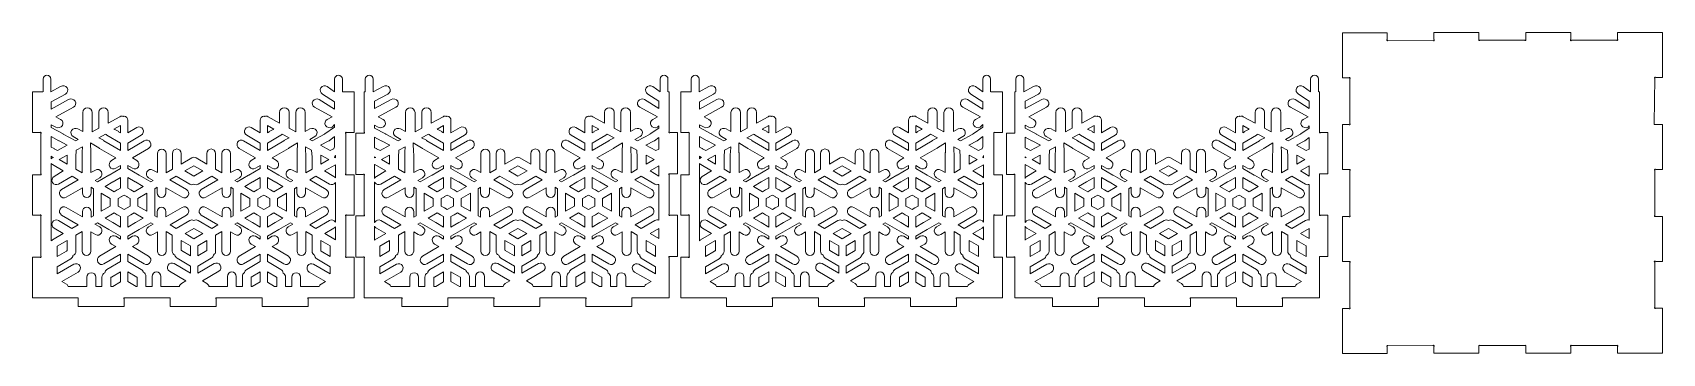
# Model space of a CAD drawing. Header units: centimetres. Extents: x -39.1 to 39.1, y -7.7 to 7.7.
import ezdxf

# ---------------------------------------------------------------- set-up
doc = ezdxf.new("R2010")
doc.units = ezdxf.units.CM
doc.header["$MEASUREMENT"] = 0
doc.layers.add('layer 1', color=7, linetype='Continuous')

msp = doc.modelspace()

# ---------------------------------------------------------------- linework, layer by layer
at = {"layer": 'layer 1', "color": 250, "lineweight": 9}
for points, knots in [([(23.75018, 7.67525), (23.75018, 7.67525), (23.75018, 5.52804), (23.75018, 5.52804), (23.75018, 5.52804), (23.75018, 5.52804), (24.07553, 5.52804), (24.07553, 5.52804), (24.07553, 5.52804), (24.0807, 5.53319), (24.08786, 5.53641), (24.09573, 5.53641), (24.09573, 5.53641), (24.10361, 5.53641), (24.11076, 5.53319), (24.11593, 5.52804), (24.11593, 5.52804), (24.11593, 5.52804), (24.11594, 5.52804), (24.11594, 5.52804), (24.11594, 5.52804), (24.11594, 5.52804), (24.11594, 5.52803), (24.11594, 5.52803), (24.11594, 5.52803), (24.12112, 5.52285), (24.12431, 5.51572), (24.12431, 5.50783), (24.12431, 5.50783), (24.12431, 5.49994), (24.12111, 5.4928), (24.11594, 5.48763), (24.11594, 5.48763), (24.11594, 5.48763), (24.11594, 3.31836), (24.11594, 3.31836), (24.11594, 3.31836), (24.12111, 3.31319), (24.12431, 3.30605), (24.12431, 3.29816), (24.12431, 3.29816), (24.12431, 3.29027), (24.12111, 3.28313), (24.11594, 3.27796), (24.11594, 3.27796), (24.11076, 3.27279), (24.10362, 3.26959), (24.09573, 3.26959), (24.09573, 3.26959), (24.08785, 3.26959), (24.0807, 3.27279), (24.07552, 3.27796), (24.07552, 3.27796), (24.07552, 3.27796), (23.75018, 3.27796), (23.75018, 3.27796), (23.75018, 3.27796), (23.75018, 3.27796), (23.75018, 1.11933), (23.75018, 1.11933), (23.75018, 1.11933), (23.75018, 1.11933), (24.07553, 1.11933), (24.07553, 1.11933), (24.07553, 1.11933), (24.0807, 1.12448), (24.08786, 1.1277), (24.09573, 1.1277), (24.09573, 1.1277), (24.10361, 1.1277), (24.11076, 1.12448), (24.11593, 1.11933), (24.11593, 1.11933), (24.11593, 1.11933), (24.11594, 1.11933), (24.11594, 1.11933), (24.11594, 1.11933), (24.11594, 1.11933), (24.11594, 1.11932), (24.11594, 1.11932), (24.11594, 1.11932), (24.12112, 1.11414), (24.12431, 1.10701), (24.12431, 1.09912), (24.12431, 1.09912), (24.12431, 1.09123), (24.12111, 1.08409), (24.11594, 1.07892), (24.11594, 1.07892), (24.11594, 1.07892), (24.11594, -1.09035), (24.11594, -1.09035), (24.11594, -1.09035), (24.12111, -1.09552), (24.12431, -1.10266), (24.12431, -1.11055), (24.12431, -1.11055), (24.12431, -1.11844), (24.12111, -1.12558), (24.11594, -1.13075), (24.11594, -1.13075), (24.11594, -1.13075), (24.11594, -1.13076), (24.11594, -1.13076), (24.11594, -1.13076), (24.11594, -1.13076), (24.11593, -1.13076), (24.11593, -1.13076), (24.11593, -1.13076), (24.11076, -1.13592), (24.10362, -1.13913), (24.09573, -1.13913), (24.09573, -1.13913), (24.08786, -1.13913), (24.0807, -1.13591), (24.07553, -1.13076), (24.07553, -1.13076), (24.07553, -1.13076), (23.75018, -1.13076), (23.75018, -1.13076), (23.75018, -1.13076), (23.75018, -1.13076), (23.75018, -3.28939), (23.75018, -3.28939), (23.75018, -3.28939), (23.75018, -3.28939), (24.07552, -3.28939), (24.07552, -3.28939), (24.07552, -3.28939), (24.0807, -3.28422), (24.08785, -3.28102), (24.09573, -3.28102), (24.09573, -3.28102), (24.10362, -3.28102), (24.11076, -3.28422), (24.11594, -3.28939), (24.11594, -3.28939), (24.12111, -3.29456), (24.12431, -3.3017), (24.12431, -3.30959), (24.12431, -3.30959), (24.12431, -3.31748), (24.12111, -3.32462), (24.11594, -3.32979), (24.11594, -3.32979), (24.11594, -3.32979), (24.11594, -5.49906), (24.11594, -5.49906), (24.11594, -5.49906), (24.12111, -5.50423), (24.12431, -5.51137), (24.12431, -5.51926), (24.12431, -5.51926), (24.12431, -5.52715), (24.12111, -5.53429), (24.11594, -5.53946), (24.11594, -5.53946), (24.11594, -5.53946), (24.11594, -5.53947), (24.11594, -5.53947), (24.11594, -5.53947), (24.11594, -5.53947), (24.11593, -5.53947), (24.11593, -5.53947), (24.11593, -5.53947), (24.11076, -5.54464), (24.10362, -5.54784), (24.09573, -5.54784), (24.09573, -5.54784), (24.08786, -5.54784), (24.0807, -5.54462), (24.07553, -5.53947), (24.07553, -5.53947), (24.07553, -5.53947), (23.75018, -5.53947), (23.75018, -5.53947), (23.75018, -5.53947), (23.75018, -5.53947), (23.75018, -7.68668), (23.75018, -7.68668), (23.75018, -7.68668), (23.75018, -7.68668), (25.89739, -7.68668), (25.89739, -7.68668), (25.89739, -7.68668), (25.89739, -7.68668), (25.89739, -7.36132), (25.89739, -7.36132), (25.89739, -7.36132), (25.89223, -7.35615), (25.88902, -7.349), (25.88902, -7.34112), (25.88902, -7.34112), (25.88902, -7.33325), (25.89223, -7.32609), (25.89739, -7.32093), (25.89739, -7.32093), (25.89739, -7.32093), (25.89739, -7.32092), (25.89739, -7.32092), (25.89739, -7.32092), (25.89739, -7.32092), (25.8974, -7.32092), (25.8974, -7.32092), (25.8974, -7.32092), (25.90257, -7.31574), (25.90971, -7.31255), (25.91759, -7.31255), (25.91759, -7.31255), (25.92548, -7.31255), (25.93262, -7.31575), (25.93779, -7.32092), (25.93779, -7.32092), (25.93779, -7.32092), (28.10707, -7.30949), (28.10707, -7.30949), (28.10707, -7.30949), (28.11223, -7.30432), (28.11938, -7.30112), (28.12726, -7.30112), (28.12726, -7.30112), (28.13515, -7.30112), (28.14229, -7.30432), (28.14746, -7.30949), (28.14746, -7.30949), (28.15264, -7.31466), (28.15584, -7.32181), (28.15584, -7.32969), (28.15584, -7.32969), (28.15584, -7.33758), (28.15264, -7.34472), (28.14746, -7.3499), (28.14746, -7.3499), (28.14746, -7.3499), (28.14746, -7.67525), (28.14746, -7.67525), (28.14746, -7.67525), (28.14746, -7.67525), (30.3061, -7.67525), (30.3061, -7.67525), (30.3061, -7.67525), (30.3061, -7.67525), (30.3061, -7.34989), (30.3061, -7.34989), (30.3061, -7.34989), (30.30094, -7.34472), (30.29773, -7.33757), (30.29773, -7.32969), (30.29773, -7.32969), (30.29773, -7.32182), (30.30094, -7.31466), (30.3061, -7.3095), (30.3061, -7.3095), (30.3061, -7.3095), (30.3061, -7.30949), (30.3061, -7.30949), (30.3061, -7.30949), (30.3061, -7.30949), (30.30611, -7.30949), (30.30611, -7.30949), (30.30611, -7.30949), (30.31129, -7.30431), (30.31842, -7.30112), (30.3263, -7.30112), (30.3263, -7.30112), (30.33419, -7.30112), (30.34134, -7.30432), (30.3465, -7.30949), (30.3465, -7.30949), (30.3465, -7.30949), (32.51578, -7.30949), (32.51578, -7.30949), (32.51578, -7.30949), (32.52094, -7.30432), (32.52809, -7.30112), (32.53598, -7.30112), (32.53598, -7.30112), (32.54386, -7.30112), (32.55101, -7.30432), (32.55617, -7.30949), (32.55617, -7.30949), (32.55617, -7.30949), (32.55618, -7.30949), (32.55618, -7.30949), (32.55618, -7.30949), (32.55618, -7.30949), (32.55618, -7.3095), (32.55618, -7.3095), (32.55618, -7.3095), (32.56135, -7.31466), (32.56455, -7.32182), (32.56455, -7.32969), (32.56455, -7.32969), (32.56455, -7.33757), (32.56134, -7.34472), (32.55618, -7.34989), (32.55618, -7.34989), (32.55618, -7.34989), (32.55618, -7.67525), (32.55618, -7.67525), (32.55618, -7.67525), (32.55618, -7.67525), (34.71482, -7.67525), (34.71482, -7.67525), (34.71482, -7.67525), (34.71482, -7.67525), (34.71482, -7.3499), (34.71482, -7.3499), (34.71482, -7.3499), (34.70964, -7.34472), (34.70644, -7.33758), (34.70644, -7.32969), (34.70644, -7.32969), (34.70644, -7.32181), (34.70965, -7.31465), (34.71482, -7.30949), (34.71482, -7.30949), (34.71999, -7.30432), (34.72713, -7.30112), (34.73502, -7.30112), (34.73502, -7.30112), (34.7429, -7.30112), (34.75005, -7.30432), (34.75521, -7.30949), (34.75521, -7.30949), (34.75521, -7.30949), (36.92449, -7.30949), (36.92449, -7.30949), (36.92449, -7.30949), (36.92966, -7.30432), (36.9368, -7.30112), (36.94469, -7.30112), (36.94469, -7.30112), (36.95257, -7.30112), (36.95972, -7.30432), (36.96488, -7.30949), (36.96488, -7.30949), (36.96488, -7.30949), (36.96489, -7.30949), (36.96489, -7.30949), (36.96489, -7.30949), (36.96489, -7.30949), (36.96489, -7.3095), (36.96489, -7.3095), (36.96489, -7.3095), (36.97006, -7.31466), (36.97326, -7.32182), (36.97326, -7.32969), (36.97326, -7.32969), (36.97326, -7.33757), (36.97005, -7.34472), (36.96489, -7.34989), (36.96489, -7.34989), (36.96489, -7.34989), (36.96489, -7.67525), (36.96489, -7.67525), (36.96489, -7.67525), (36.96489, -7.67525), (39.1121, -7.67525), (39.1121, -7.67525), (39.1121, -7.67525), (39.1121, -7.67525), (39.1121, -5.52804), (39.1121, -5.52804), (39.1121, -5.52804), (39.1121, -5.52804), (38.78675, -5.52804), (38.78675, -5.52804), (38.78675, -5.52804), (38.78158, -5.53319), (38.77442, -5.53641), (38.76655, -5.53641), (38.76655, -5.53641), (38.75867, -5.53641), (38.75152, -5.53319), (38.74635, -5.52804), (38.74635, -5.52804), (38.74635, -5.52804), (38.74634, -5.52804), (38.74634, -5.52804), (38.74634, -5.52804), (38.74634, -5.52804), (38.74634, -5.52803), (38.74634, -5.52803), (38.74634, -5.52803), (38.74116, -5.52285), (38.73797, -5.51572), (38.73797, -5.50783), (38.73797, -5.50783), (38.73797, -5.49994), (38.74117, -5.4928), (38.74634, -5.48763), (38.74634, -5.48763), (38.74634, -5.48763), (38.74634, -3.31836), (38.74634, -3.31836), (38.74634, -3.31836), (38.74117, -3.31319), (38.73797, -3.30605), (38.73797, -3.29816), (38.73797, -3.29816), (38.73797, -3.29027), (38.70688, -3.28313), (38.71205, -3.27796), (38.71205, -3.27796), (38.71722, -3.2728), (38.75866, -3.26959), (38.76655, -3.26959), (38.76655, -3.26959), (38.77443, -3.26959), (38.78158, -3.27279), (38.78676, -3.27796), (38.78676, -3.27796), (38.78676, -3.27796), (39.1121, -3.27796), (39.1121, -3.27796), (39.1121, -3.27796), (39.1121, -3.27796), (39.1121, -1.11933), (39.1121, -1.11933), (39.1121, -1.11933), (39.1121, -1.11933), (38.78675, -1.11933), (38.78675, -1.11933), (38.78675, -1.11933), (38.78158, -1.12448), (38.77442, -1.1277), (38.76655, -1.1277), (38.76655, -1.1277), (38.75867, -1.1277), (38.75152, -1.12448), (38.74635, -1.11933), (38.74635, -1.11933), (38.74635, -1.11933), (38.74634, -1.11933), (38.74634, -1.11933), (38.74634, -1.11933), (38.74634, -1.11933), (38.74634, -1.11932), (38.74634, -1.11932), (38.74634, -1.11932), (38.74116, -1.11414), (38.73797, -1.10701), (38.73797, -1.09912), (38.73797, -1.09912), (38.73797, -1.09123), (38.74117, -1.08409), (38.74634, -1.07892), (38.74634, -1.07892), (38.74634, -1.07892), (38.74634, 1.09035), (38.74634, 1.09035), (38.74634, 1.09035), (38.74117, 1.09552), (38.73797, 1.10266), (38.73797, 1.11055), (38.73797, 1.11055), (38.73797, 1.11844), (38.74117, 1.12558), (38.74634, 1.13075), (38.74634, 1.13075), (38.74634, 1.13075), (38.74634, 1.13076), (38.74634, 1.13076), (38.74634, 1.13076), (38.74634, 1.13076), (38.74635, 1.13076), (38.74635, 1.13076), (38.74635, 1.13076), (38.75152, 1.13592), (38.75867, 1.13913), (38.76655, 1.13913), (38.76655, 1.13913), (38.77442, 1.13913), (38.78158, 1.13591), (38.78675, 1.13076), (38.78675, 1.13076), (38.78675, 1.13076), (39.1121, 1.13076), (39.1121, 1.13076), (39.1121, 1.13076), (39.1121, 1.13076), (39.1121, 3.28939), (39.1121, 3.28939), (39.1121, 3.28939), (39.1121, 3.28939), (38.78676, 3.28939), (38.78676, 3.28939), (38.78676, 3.28939), (38.78158, 3.28422), (38.77443, 3.28102), (38.76655, 3.28102), (38.76655, 3.28102), (38.75866, 3.28102), (38.71722, 3.28423), (38.71205, 3.28939), (38.71205, 3.28939), (38.70688, 3.29456), (38.73797, 3.3017), (38.73797, 3.30959), (38.73797, 3.30959), (38.73797, 3.31748), (38.70688, 3.32462), (38.71205, 3.32979), (38.71205, 3.32979), (38.71205, 3.32979), (38.74634, 5.49906), (38.74634, 5.49906), (38.74634, 5.49906), (38.74117, 5.50423), (38.73797, 5.51137), (38.73797, 5.51926), (38.73797, 5.51926), (38.73797, 5.52715), (38.74117, 5.53429), (38.74634, 5.53946), (38.74634, 5.53946), (38.74634, 5.53946), (38.74634, 5.53947), (38.74634, 5.53947), (38.74634, 5.53947), (38.74634, 5.53947), (38.74635, 5.53947), (38.74635, 5.53947), (38.74635, 5.53947), (38.75152, 5.54464), (38.75867, 5.54784), (38.76655, 5.54784), (38.76655, 5.54784), (38.77442, 5.54784), (38.78158, 5.54462), (38.78675, 5.53947), (38.78675, 5.53947), (38.78675, 5.53947), (39.1121, 5.53947), (39.1121, 5.53947), (39.1121, 5.53947), (39.1121, 5.53947), (39.1121, 7.68668), (39.1121, 7.68668), (39.1121, 7.68668), (39.1121, 7.68668), (36.96489, 7.68668), (36.96489, 7.68668), (36.96489, 7.68668), (36.96489, 7.68668), (36.96489, 7.36132), (36.96489, 7.36132), (36.96489, 7.36132), (36.97005, 7.35615), (36.97326, 7.349), (36.97326, 7.34112), (36.97326, 7.34112), (36.97326, 7.33325), (36.97005, 7.32609), (36.96489, 7.32093), (36.96489, 7.32093), (36.96489, 7.32093), (36.96489, 7.32092), (36.96489, 7.32092), (36.96489, 7.32092), (36.96489, 7.32092), (36.96488, 7.32092), (36.96488, 7.32092), (36.96488, 7.32092), (36.95971, 7.31574), (36.95257, 7.31255), (36.94469, 7.31255), (36.94469, 7.31255), (36.9368, 7.31255), (36.92966, 7.31575), (36.92449, 7.32092), (36.92449, 7.32092), (36.92449, 7.32092), (34.75521, 7.32092), (34.75521, 7.32092), (34.75521, 7.32092), (34.75005, 7.31575), (34.7429, 7.31255), (34.73502, 7.31255), (34.73502, 7.31255), (34.72713, 7.31255), (34.71999, 7.28146), (34.71482, 7.28663), (34.71482, 7.28663), (34.70965, 7.29179), (34.70644, 7.33324), (34.70644, 7.34112), (34.70644, 7.34112), (34.70644, 7.34901), (34.70964, 7.35615), (34.71482, 7.36133), (34.71482, 7.36133), (34.71482, 7.36133), (34.71482, 7.68668), (34.71482, 7.68668), (34.71482, 7.68668), (34.71482, 7.68668), (32.55618, 7.68668), (32.55618, 7.68668), (32.55618, 7.68668), (32.55618, 7.68668), (32.55618, 7.36132), (32.55618, 7.36132), (32.55618, 7.36132), (32.56134, 7.35615), (32.56455, 7.349), (32.56455, 7.34112), (32.56455, 7.34112), (32.56455, 7.33325), (32.56134, 7.32609), (32.55618, 7.32093), (32.55618, 7.32093), (32.55618, 7.32093), (32.55618, 7.32092), (32.55618, 7.32092), (32.55618, 7.32092), (32.55618, 7.32092), (32.55617, 7.32092), (32.55617, 7.32092), (32.55617, 7.32092), (32.55099, 7.31574), (32.54386, 7.31255), (32.53598, 7.31255), (32.53598, 7.31255), (32.52809, 7.31255), (32.52094, 7.31575), (32.51578, 7.32092), (32.51578, 7.32092), (32.51578, 7.32092), (30.3465, 7.32092), (30.3465, 7.32092), (30.3465, 7.32092), (30.34134, 7.31575), (30.33419, 7.31255), (30.3263, 7.31255), (30.3263, 7.31255), (30.31842, 7.31255), (30.31127, 7.31575), (30.30611, 7.32092), (30.30611, 7.32092), (30.30611, 7.32092), (30.3061, 7.32092), (30.3061, 7.32092), (30.3061, 7.32092), (30.3061, 7.32092), (30.3061, 7.32093), (30.3061, 7.32093), (30.3061, 7.32093), (30.30093, 7.32609), (30.29773, 7.33325), (30.29773, 7.34112), (30.29773, 7.34112), (30.29773, 7.349), (30.30094, 7.35615), (30.3061, 7.36132), (30.3061, 7.36132), (30.3061, 7.36132), (30.3061, 7.68668), (30.3061, 7.68668), (30.3061, 7.68668), (30.3061, 7.68668), (28.14746, 7.68668), (28.14746, 7.68668), (28.14746, 7.68668), (28.14746, 7.68668), (28.14746, 7.36133), (28.14746, 7.36133), (28.14746, 7.36133), (28.15264, 7.35615), (28.15584, 7.34901), (28.15584, 7.34112), (28.15584, 7.34112), (28.15584, 7.33324), (28.15263, 7.29179), (28.14746, 7.28663), (28.14746, 7.28663), (28.14229, 7.28146), (28.13515, 7.31255), (28.12726, 7.31255), (28.12726, 7.31255), (28.11938, 7.31255), (28.11223, 7.28146), (28.10707, 7.28663), (28.10707, 7.28663), (28.10707, 7.28663), (25.93779, 7.30949), (25.93779, 7.30949), (25.93779, 7.30949), (25.93262, 7.30432), (25.92548, 7.30112), (25.91759, 7.30112), (25.91759, 7.30112), (25.90971, 7.30112), (25.90256, 7.30432), (25.8974, 7.30949), (25.8974, 7.30949), (25.8974, 7.30949), (25.89739, 7.30949), (25.89739, 7.30949), (25.89739, 7.30949), (25.89739, 7.30949), (25.89739, 7.3095), (25.89739, 7.3095), (25.89739, 7.3095), (25.89222, 7.31466), (25.88902, 7.32181), (25.88902, 7.32969), (25.88902, 7.32969), (25.88902, 7.33757), (25.89223, 7.34472), (25.89739, 7.34989), (25.89739, 7.34989), (25.89739, 7.34989), (25.89739, 7.67525), (25.89739, 7.67525), (25.89739, 7.67525), (25.89739, 7.67525), (23.75018, 7.67525), (23.75018, 7.67525)], [0, 0, 0, 0, 0.00552486, 0.00552486, 0.00552486, 0.00552486, 0.01104972, 0.01104972, 0.01104972, 0.01104972, 0.01657459, 0.01657459, 0.01657459, 0.01657459, 0.02209945, 0.02209945, 0.02209945, 0.02209945, 0.02762431, 0.02762431, 0.02762431, 0.02762431, 0.03314917, 0.03314917, 0.03314917, 0.03314917, 0.03867403, 0.03867403, 0.03867403, 0.03867403, 0.0441989, 0.0441989, 0.0441989, 0.0441989, 0.04972376, 0.04972376, 0.04972376, 0.04972376, 0.05524862, 0.05524862, 0.05524862, 0.05524862, 0.06077348, 0.06077348, 0.06077348, 0.06077348, 0.06629834, 0.06629834, 0.06629834, 0.06629834, 0.0718232, 0.0718232, 0.0718232, 0.0718232, 0.07734807, 0.07734807, 0.07734807, 0.07734807, 0.08287293, 0.08287293, 0.08287293, 0.08287293, 0.08839779, 0.08839779, 0.08839779, 0.08839779, 0.09392265, 0.09392265, 0.09392265, 0.09392265, 0.09944751, 0.09944751, 0.09944751, 0.09944751, 0.10497238, 0.10497238, 0.10497238, 0.10497238, 0.11049724, 0.11049724, 0.11049724, 0.11049724, 0.1160221, 0.1160221, 0.1160221, 0.1160221, 0.12154696, 0.12154696, 0.12154696, 0.12154696, 0.12707182, 0.12707182, 0.12707182, 0.12707182, 0.13259669, 0.13259669, 0.13259669, 0.13259669, 0.13812155, 0.13812155, 0.13812155, 0.13812155, 0.14364641, 0.14364641, 0.14364641, 0.14364641, 0.14917127, 0.14917127, 0.14917127, 0.14917127, 0.15469613, 0.15469613, 0.15469613, 0.15469613, 0.16022099, 0.16022099, 0.16022099, 0.16022099, 0.16574586, 0.16574586, 0.16574586, 0.16574586, 0.17127072, 0.17127072, 0.17127072, 0.17127072, 0.17679558, 0.17679558, 0.17679558, 0.17679558, 0.18232044, 0.18232044, 0.18232044, 0.18232044, 0.1878453, 0.1878453, 0.1878453, 0.1878453, 0.19337017, 0.19337017, 0.19337017, 0.19337017, 0.19889503, 0.19889503, 0.19889503, 0.19889503, 0.20441989, 0.20441989, 0.20441989, 0.20441989, 0.20994475, 0.20994475, 0.20994475, 0.20994475, 0.21546961, 0.21546961, 0.21546961, 0.21546961, 0.22099448, 0.22099448, 0.22099448, 0.22099448, 0.22651934, 0.22651934, 0.22651934, 0.22651934, 0.2320442, 0.2320442, 0.2320442, 0.2320442, 0.23756906, 0.23756906, 0.23756906, 0.23756906, 0.24309392, 0.24309392, 0.24309392, 0.24309392, 0.24861878, 0.24861878, 0.24861878, 0.24861878, 0.25414365, 0.25414365, 0.25414365, 0.25414365, 0.25966851, 0.25966851, 0.25966851, 0.25966851, 0.26519337, 0.26519337, 0.26519337, 0.26519337, 0.27071823, 0.27071823, 0.27071823, 0.27071823, 0.27624309, 0.27624309, 0.27624309, 0.27624309, 0.28176796, 0.28176796, 0.28176796, 0.28176796, 0.28729282, 0.28729282, 0.28729282, 0.28729282, 0.29281768, 0.29281768, 0.29281768, 0.29281768, 0.29834254, 0.29834254, 0.29834254, 0.29834254, 0.3038674, 0.3038674, 0.3038674, 0.3038674, 0.30939227, 0.30939227, 0.30939227, 0.30939227, 0.31491713, 0.31491713, 0.31491713, 0.31491713, 0.32044199, 0.32044199, 0.32044199, 0.32044199, 0.32596685, 0.32596685, 0.32596685, 0.32596685, 0.33149171, 0.33149171, 0.33149171, 0.33149171, 0.33701657, 0.33701657, 0.33701657, 0.33701657, 0.34254144, 0.34254144, 0.34254144, 0.34254144, 0.3480663, 0.3480663, 0.3480663, 0.3480663, 0.35359116, 0.35359116, 0.35359116, 0.35359116, 0.35911602, 0.35911602, 0.35911602, 0.35911602, 0.36464088, 0.36464088, 0.36464088, 0.36464088, 0.37016575, 0.37016575, 0.37016575, 0.37016575, 0.37569061, 0.37569061, 0.37569061, 0.37569061, 0.38121547, 0.38121547, 0.38121547, 0.38121547, 0.38674033, 0.38674033, 0.38674033, 0.38674033, 0.39226519, 0.39226519, 0.39226519, 0.39226519, 0.39779006, 0.39779006, 0.39779006, 0.39779006, 0.40331492, 0.40331492, 0.40331492, 0.40331492, 0.40883978, 0.40883978, 0.40883978, 0.40883978, 0.41436464, 0.41436464, 0.41436464, 0.41436464, 0.4198895, 0.4198895, 0.4198895, 0.4198895, 0.42541436, 0.42541436, 0.42541436, 0.42541436, 0.43093923, 0.43093923, 0.43093923, 0.43093923, 0.43646409, 0.43646409, 0.43646409, 0.43646409, 0.44198895, 0.44198895, 0.44198895, 0.44198895, 0.44751381, 0.44751381, 0.44751381, 0.44751381, 0.45303867, 0.45303867, 0.45303867, 0.45303867, 0.45856354, 0.45856354, 0.45856354, 0.45856354, 0.4640884, 0.4640884, 0.4640884, 0.4640884, 0.46961326, 0.46961326, 0.46961326, 0.46961326, 0.47513812, 0.47513812, 0.47513812, 0.47513812, 0.48066298, 0.48066298, 0.48066298, 0.48066298, 0.48618785, 0.48618785, 0.48618785, 0.48618785, 0.49171271, 0.49171271, 0.49171271, 0.49171271, 0.49723757, 0.49723757, 0.49723757, 0.49723757, 0.50276243, 0.50276243, 0.50276243, 0.50276243, 0.50828729, 0.50828729, 0.50828729, 0.50828729, 0.51381215, 0.51381215, 0.51381215, 0.51381215, 0.51933702, 0.51933702, 0.51933702, 0.51933702, 0.52486188, 0.52486188, 0.52486188, 0.52486188, 0.53038674, 0.53038674, 0.53038674, 0.53038674, 0.5359116, 0.5359116, 0.5359116, 0.5359116, 0.54143646, 0.54143646, 0.54143646, 0.54143646, 0.54696133, 0.54696133, 0.54696133, 0.54696133, 0.55248619, 0.55248619, 0.55248619, 0.55248619, 0.55801105, 0.55801105, 0.55801105, 0.55801105, 0.56353591, 0.56353591, 0.56353591, 0.56353591, 0.56906077, 0.56906077, 0.56906077, 0.56906077, 0.57458564, 0.57458564, 0.57458564, 0.57458564, 0.5801105, 0.5801105, 0.5801105, 0.5801105, 0.58563536, 0.58563536, 0.58563536, 0.58563536, 0.59116022, 0.59116022, 0.59116022, 0.59116022, 0.59668508, 0.59668508, 0.59668508, 0.59668508, 0.60220994, 0.60220994, 0.60220994, 0.60220994, 0.60773481, 0.60773481, 0.60773481, 0.60773481, 0.61325967, 0.61325967, 0.61325967, 0.61325967, 0.61878453, 0.61878453, 0.61878453, 0.61878453, 0.62430939, 0.62430939, 0.62430939, 0.62430939, 0.62983425, 0.62983425, 0.62983425, 0.62983425, 0.63535912, 0.63535912, 0.63535912, 0.63535912, 0.64088398, 0.64088398, 0.64088398, 0.64088398, 0.64640884, 0.64640884, 0.64640884, 0.64640884, 0.6519337, 0.6519337, 0.6519337, 0.6519337, 0.65745856, 0.65745856, 0.65745856, 0.65745856, 0.66298343, 0.66298343, 0.66298343, 0.66298343, 0.66850829, 0.66850829, 0.66850829, 0.66850829, 0.67403315, 0.67403315, 0.67403315, 0.67403315, 0.67955801, 0.67955801, 0.67955801, 0.67955801, 0.68508287, 0.68508287, 0.68508287, 0.68508287, 0.69060773, 0.69060773, 0.69060773, 0.69060773, 0.6961326, 0.6961326, 0.6961326, 0.6961326, 0.70165746, 0.70165746, 0.70165746, 0.70165746, 0.70718232, 0.70718232, 0.70718232, 0.70718232, 0.71270718, 0.71270718, 0.71270718, 0.71270718, 0.71823204, 0.71823204, 0.71823204, 0.71823204, 0.72375691, 0.72375691, 0.72375691, 0.72375691, 0.72928177, 0.72928177, 0.72928177, 0.72928177, 0.73480663, 0.73480663, 0.73480663, 0.73480663, 0.74033149, 0.74033149, 0.74033149, 0.74033149, 0.74585635, 0.74585635, 0.74585635, 0.74585635, 0.75138122, 0.75138122, 0.75138122, 0.75138122, 0.75690608, 0.75690608, 0.75690608, 0.75690608, 0.76243094, 0.76243094, 0.76243094, 0.76243094, 0.7679558, 0.7679558, 0.7679558, 0.7679558, 0.77348066, 0.77348066, 0.77348066, 0.77348066, 0.77900552, 0.77900552, 0.77900552, 0.77900552, 0.78453039, 0.78453039, 0.78453039, 0.78453039, 0.79005525, 0.79005525, 0.79005525, 0.79005525, 0.79558011, 0.79558011, 0.79558011, 0.79558011, 0.80110497, 0.80110497, 0.80110497, 0.80110497, 0.80662983, 0.80662983, 0.80662983, 0.80662983, 0.8121547, 0.8121547, 0.8121547, 0.8121547, 0.81767956, 0.81767956, 0.81767956, 0.81767956, 0.82320442, 0.82320442, 0.82320442, 0.82320442, 0.82872928, 0.82872928, 0.82872928, 0.82872928, 0.83425414, 0.83425414, 0.83425414, 0.83425414, 0.83977901, 0.83977901, 0.83977901, 0.83977901, 0.84530387, 0.84530387, 0.84530387, 0.84530387, 0.85082873, 0.85082873, 0.85082873, 0.85082873, 0.85635359, 0.85635359, 0.85635359, 0.85635359, 0.86187845, 0.86187845, 0.86187845, 0.86187845, 0.86740331, 0.86740331, 0.86740331, 0.86740331, 0.87292818, 0.87292818, 0.87292818, 0.87292818, 0.87845304, 0.87845304, 0.87845304, 0.87845304, 0.8839779, 0.8839779, 0.8839779, 0.8839779, 0.88950276, 0.88950276, 0.88950276, 0.88950276, 0.89502762, 0.89502762, 0.89502762, 0.89502762, 0.90055249, 0.90055249, 0.90055249, 0.90055249, 0.90607735, 0.90607735, 0.90607735, 0.90607735, 0.91160221, 0.91160221, 0.91160221, 0.91160221, 0.91712707, 0.91712707, 0.91712707, 0.91712707, 0.92265193, 0.92265193, 0.92265193, 0.92265193, 0.9281768, 0.9281768, 0.9281768, 0.9281768, 0.93370166, 0.93370166, 0.93370166, 0.93370166, 0.93922652, 0.93922652, 0.93922652, 0.93922652, 0.94475138, 0.94475138, 0.94475138, 0.94475138, 0.95027624, 0.95027624, 0.95027624, 0.95027624, 0.9558011, 0.9558011, 0.9558011, 0.9558011, 0.96132597, 0.96132597, 0.96132597, 0.96132597, 0.96685083, 0.96685083, 0.96685083, 0.96685083, 0.97237569, 0.97237569, 0.97237569, 0.97237569, 0.97790055, 0.97790055, 0.97790055, 0.97790055, 0.98342541, 0.98342541, 0.98342541, 0.98342541, 0.98895028, 0.98895028, 0.98895028, 0.98895028, 1, 1, 1, 1]), ([(-23.68161, -5.03272), (-23.68161, -5.03272), (-23.68161, -3.07819), (-23.68161, -3.07819), (-23.68161, -3.07819), (-23.68161, -3.07819), (-24.04124, -3.07819), (-24.04124, -3.07819), (-24.04124, -3.07819), (-24.04642, -3.08336), (-24.05357, -3.08656), (-24.06145, -3.08656), (-24.06145, -3.08656), (-24.06934, -3.08656), (-24.07648, -3.08336), (-24.08166, -3.07819), (-24.08166, -3.07819), (-24.08683, -3.07301), (-24.09003, -3.06587), (-24.09003, -3.05798), (-24.09003, -3.05798), (-24.09003, -3.0501), (-24.08683, -3.04295), (-24.08166, -3.03777), (-24.08166, -3.03777), (-24.08166, -3.03777), (-24.08166, -1.0955), (-24.08166, -1.0955), (-24.08166, -1.0955), (-24.08683, -1.09032), (-24.09003, -1.08318), (-24.09003, -1.07529), (-24.09003, -1.07529), (-24.09003, -1.0674), (-24.08683, -1.06026), (-24.08166, -1.05508), (-24.08166, -1.05508), (-24.07648, -1.04991), (-24.06934, -1.04671), (-24.06145, -1.04671), (-24.06145, -1.04671), (-24.05357, -1.04671), (-24.04642, -1.04991), (-24.04124, -1.05508), (-24.04124, -1.05508), (-24.04124, -1.05508), (-23.68161, -1.05508), (-23.68161, -1.05508), (-23.68161, -1.05508), (-23.68161, -1.05508), (-23.68161, 0.87659), (-23.68161, 0.87659), (-23.68161, 0.87659), (-23.68161, 0.87659), (-24.04124, 0.87659), (-24.04124, 0.87659), (-24.04124, 0.87659), (-24.04642, 0.87142), (-24.05357, 0.86822), (-24.06145, 0.86822), (-24.06145, 0.86822), (-24.06934, 0.86822), (-24.07648, 0.87142), (-24.08166, 0.87659), (-24.08166, 0.87659), (-24.08683, 0.88177), (-24.09003, 0.88891), (-24.09003, 0.8968), (-24.09003, 0.8968), (-24.09003, 0.90468), (-24.08683, 0.91183), (-24.08166, 0.91701), (-24.08166, 0.91701), (-24.08166, 0.91701), (-24.08166, 2.85928), (-24.08166, 2.85928), (-24.08166, 2.85928), (-24.08683, 2.86446), (-24.09003, 2.8716), (-24.09003, 2.87949), (-24.09003, 2.87949), (-24.09003, 2.88738), (-24.08683, 2.89452), (-24.08166, 2.8997), (-24.08166, 2.8997), (-24.07648, 2.90487), (-24.06934, 2.90807), (-24.06145, 2.90807), (-24.06145, 2.90807), (-24.05357, 2.90807), (-24.04642, 2.90487), (-24.04124, 2.8997), (-24.04124, 2.8997), (-24.04124, 2.8997), (-23.68161, 2.8997), (-23.68161, 2.8997), (-23.68161, 2.8997), (-23.68161, 2.8997), (-23.68161, 4.85423), (-23.68161, 4.85423), (-23.68161, 4.85423), (-23.68161, 4.85423), (-24.2307, 4.85423), (-24.2307, 4.85423), (-24.2307, 4.85423), (-24.2307, 4.85423), (-24.2307, 4.86367), (-24.2307, 4.86367), (-24.2307, 4.86367), (-24.2307, 4.86367), (-24.24471, 4.85605), (-24.24471, 4.85605), (-24.24471, 4.85605), (-24.24471, 4.85605), (-24.24471, 5.46241), (-24.24471, 5.46241), (-24.24471, 5.46241), (-24.24471, 5.56256), (-24.32733, 5.64455), (-24.43184, 5.65116), (-24.43184, 5.65116), (-24.53634, 5.64455), (-24.61897, 5.56256), (-24.61897, 5.46241), (-24.61897, 5.46241), (-24.61897, 5.46241), (-24.61897, 4.85605), (-24.61897, 4.85605), (-24.61897, 4.85605), (-24.61897, 4.85605), (-24.96853, 5.11152), (-24.96853, 5.11152), (-24.96853, 5.11152), (-25.07701, 5.17073), (-25.21592, 5.13584), (-25.27874, 5.03362), (-25.27874, 5.03362), (-25.34159, 4.9314), (-25.30456, 4.80049), (-25.1961, 4.74129), (-25.1961, 4.74129), (-25.1961, 4.74129), (-24.61897, 4.36204), (-24.61897, 4.36204), (-24.61897, 4.36204), (-24.61897, 4.36204), (-24.61897, 4.01451), (-24.61897, 4.01451), (-24.61897, 4.01451), (-24.61897, 4.01451), (-25.35216, 4.47866), (-25.35216, 4.47866), (-25.35216, 4.47866), (-25.46062, 4.53788), (-25.59957, 4.503), (-25.66237, 4.40077), (-25.66237, 4.40077), (-25.7252, 4.29856), (-25.68819, 4.16764), (-25.57971, 4.10843), (-25.57971, 4.10843), (-25.57971, 4.10843), (-24.73655, 3.64976), (-24.73655, 3.64976), (-24.73655, 3.64976), (-24.73655, 3.64976), (-24.96706, 3.52436), (-24.96706, 3.52436), (-24.96706, 3.52436), (-25.07555, 3.46513), (-25.11256, 3.33425), (-25.04971, 3.23202), (-25.04971, 3.23202), (-24.98688, 3.12981), (-24.84797, 3.0949), (-24.73949, 3.15413), (-24.73949, 3.15413), (-24.73949, 3.15413), (-24.61897, 3.28497), (-24.61897, 3.28497), (-24.61897, 3.28497), (-24.61897, 3.28497), (-24.61897, 3.15035), (-24.61897, 3.15035), (-24.61897, 3.15035), (-24.61897, 3.15035), (-25.08448, 2.83181), (-25.08448, 2.83181), (-25.08448, 2.83181), (-25.08824, 2.83007), (-25.09199, 2.82814), (-25.09569, 2.82612), (-25.09569, 2.82612), (-25.09569, 2.82612), (-25.68966, 2.503), (-25.68966, 2.503), (-25.68966, 2.503), (-25.68966, 2.503), (-25.81239, 2.56977), (-25.81239, 2.56977), (-25.81239, 2.56977), (-25.81239, 2.56977), (-25.57187, 2.70065), (-25.57187, 2.70065), (-25.57187, 2.70065), (-25.46319, 2.75957), (-25.42581, 2.89037), (-25.48831, 2.99276), (-25.48831, 2.99276), (-25.55085, 3.09514), (-25.68968, 3.13038), (-25.79832, 3.07144), (-25.79832, 3.07144), (-25.79832, 3.07144), (-26.02878, 2.94607), (-26.02878, 2.94607), (-26.02878, 2.94607), (-26.02878, 2.94607), (-26.02881, 3.86347), (-26.02881, 3.86347), (-26.02881, 3.86347), (-26.02897, 3.98159), (-26.13077, 4.07728), (-26.25614, 4.07709), (-26.25614, 4.07709), (-26.38149, 4.07693), (-26.48304, 3.981), (-26.48286, 3.86289), (-26.48286, 3.86289), (-26.48286, 3.86289), (-26.48284, 2.93454), (-26.48284, 2.93454), (-26.48284, 2.93454), (-26.48284, 2.93454), (-26.80223, 3.1083), (-26.80223, 3.1083), (-26.80223, 3.1083), (-26.80223, 3.1083), (-26.80223, 3.86683), (-26.80223, 3.86683), (-26.80223, 3.86683), (-26.80242, 3.98496), (-26.90425, 4.08061), (-27.02956, 4.08046), (-27.02956, 4.08046), (-27.15496, 4.08027), (-27.25646, 3.98438), (-27.25628, 3.86624), (-27.25628, 3.86624), (-27.25628, 3.86624), (-27.25628, 3.35532), (-27.25628, 3.35532), (-27.25628, 3.35532), (-27.25628, 3.35532), (-27.81352, 3.65851), (-27.81352, 3.65851), (-27.81352, 3.65851), (-27.86557, 3.68682), (-27.92549, 3.69066), (-27.97829, 3.67384), (-27.97829, 3.67384), (-27.9901, 3.67712), (-28.00237, 3.67926), (-28.01499, 3.68012), (-28.01499, 3.68012), (-28.1121, 3.6735), (-28.18887, 3.59151), (-28.18887, 3.49136), (-28.18887, 3.49136), (-28.18887, 3.49136), (-28.18887, 2.885), (-28.18887, 2.885), (-28.18887, 2.885), (-28.18887, 2.885), (-28.62521, 3.14047), (-28.62521, 3.14047), (-28.62521, 3.14047), (-28.72601, 3.19968), (-28.85509, 3.1648), (-28.91348, 3.06258), (-28.91348, 3.06258), (-28.97187, 2.96036), (-28.93746, 2.82944), (-28.83667, 2.77024), (-28.83667, 2.77024), (-28.83667, 2.77024), (-28.18887, 2.391), (-28.18887, 2.391), (-28.18887, 2.391), (-28.18887, 2.391), (-28.18887, 2.04347), (-28.18887, 2.04347), (-28.18887, 2.04347), (-28.18887, 2.04347), (-28.9817, 2.50762), (-28.9817, 2.50762), (-28.9817, 2.50762), (-29.08249, 2.56684), (-29.21158, 2.53195), (-29.26997, 2.42972), (-29.26997, 2.42972), (-29.32834, 2.32751), (-29.29396, 2.19659), (-29.19315, 2.13739), (-29.19315, 2.13739), (-29.19315, 2.13739), (-28.40965, 1.67871), (-28.40965, 1.67871), (-28.40965, 1.67871), (-28.40965, 1.67871), (-28.62385, 1.55331), (-28.62385, 1.55331), (-28.62385, 1.55331), (-28.72465, 1.49408), (-28.75905, 1.3632), (-28.70065, 1.26097), (-28.70065, 1.26097), (-28.64227, 1.15876), (-28.51318, 1.12385), (-28.41239, 1.18309), (-28.41239, 1.18309), (-28.41239, 1.18309), (-28.18887, 1.31392), (-28.18887, 1.31392), (-28.18887, 1.31392), (-28.18887, 1.31392), (-28.18887, 1.1793), (-28.18887, 1.1793), (-28.18887, 1.1793), (-28.18887, 1.1793), (-28.73296, 0.86076), (-28.73296, 0.86076), (-28.73296, 0.86076), (-28.73645, 0.85902), (-28.73995, 0.85709), (-28.74339, 0.85508), (-28.74339, 0.85508), (-28.74339, 0.85508), (-29.29533, 0.53195), (-29.29533, 0.53195), (-29.29533, 0.53195), (-29.29533, 0.53195), (-29.40936, 0.59873), (-29.40936, 0.59873), (-29.40936, 0.59873), (-29.40936, 0.59873), (-29.18587, 0.7296), (-29.18587, 0.7296), (-29.18587, 0.7296), (-29.08487, 0.78852), (-29.05013, 0.91933), (-29.10821, 1.02172), (-29.10821, 1.02172), (-29.16632, 1.12409), (-29.29535, 1.15933), (-29.39629, 1.10039), (-29.39629, 1.10039), (-29.39629, 1.10039), (-29.61044, 0.97502), (-29.61044, 0.97502), (-29.61044, 0.97502), (-29.61044, 0.97502), (-29.61047, 1.89242), (-29.61047, 1.89242), (-29.61047, 1.89242), (-29.61062, 2.01055), (-29.70522, 2.10623), (-29.8217, 2.10605), (-29.8217, 2.10605), (-29.93819, 2.10589), (-30.03254, 2.00995), (-30.03238, 1.89185), (-30.03238, 1.89185), (-30.03238, 1.89185), (-30.03236, 0.96349), (-30.03236, 0.96349), (-30.03236, 0.96349), (-30.03236, 0.96349), (-30.32916, 1.13725), (-30.32916, 1.13725), (-30.32916, 1.13725), (-30.32916, 1.13725), (-30.32916, 1.89578), (-30.32916, 1.89578), (-30.32916, 1.89578), (-30.32935, 2.01391), (-30.42395, 2.10957), (-30.5404, 2.10942), (-30.5404, 2.10942), (-30.65692, 2.10922), (-30.75124, 2.01334), (-30.75107, 1.8952), (-30.75107, 1.8952), (-30.75107, 1.8952), (-30.75107, 1.38428), (-30.75107, 1.38428), (-30.75107, 1.38428), (-30.75107, 1.38428), (-31.26889, 1.68747), (-31.26889, 1.68747), (-31.26889, 1.68747), (-31.29989, 1.7056), (-31.33387, 1.71369), (-31.36721, 1.71274), (-31.36721, 1.71274), (-31.40053, 1.71369), (-31.43452, 1.7056), (-31.46552, 1.68747), (-31.46552, 1.68747), (-31.46552, 1.68747), (-31.98332, 1.38428), (-31.98332, 1.38428), (-31.98332, 1.38428), (-31.98332, 1.38428), (-31.98332, 1.8952), (-31.98332, 1.8952), (-31.98332, 1.8952), (-31.98315, 2.01334), (-32.07747, 2.10922), (-32.194, 2.10942), (-32.194, 2.10942), (-32.31044, 2.10957), (-32.40506, 2.01391), (-32.40524, 1.89578), (-32.40524, 1.89578), (-32.40524, 1.89578), (-32.40524, 1.13725), (-32.40524, 1.13725), (-32.40524, 1.13725), (-32.40524, 1.13725), (-32.70204, 0.96349), (-32.70204, 0.96349), (-32.70204, 0.96349), (-32.70204, 0.96349), (-32.70202, 1.89185), (-32.70202, 1.89185), (-32.70202, 1.89185), (-32.70186, 2.00995), (-32.7962, 2.10589), (-32.9127, 2.10605), (-32.9127, 2.10605), (-33.02918, 2.10623), (-33.12377, 2.01055), (-33.12392, 1.89242), (-33.12392, 1.89242), (-33.12392, 1.89242), (-33.12395, 0.97502), (-33.12395, 0.97502), (-33.12395, 0.97502), (-33.12395, 0.97502), (-33.33811, 1.10039), (-33.33811, 1.10039), (-33.33811, 1.10039), (-33.43906, 1.15933), (-33.56807, 1.12409), (-33.6262, 1.02172), (-33.6262, 1.02172), (-33.68427, 0.91933), (-33.64953, 0.78852), (-33.54855, 0.7296), (-33.54855, 0.7296), (-33.54855, 0.7296), (-33.32503, 0.59873), (-33.32503, 0.59873), (-33.32503, 0.59873), (-33.32503, 0.59873), (-33.43908, 0.53195), (-33.43908, 0.53195), (-33.43908, 0.53195), (-33.43908, 0.53195), (-33.99101, 0.85508), (-33.99101, 0.85508), (-33.99101, 0.85508), (-33.99447, 0.85709), (-33.99794, 0.85902), (-34.00144, 0.86076), (-34.00144, 0.86076), (-34.00144, 0.86076), (-34.54553, 1.1793), (-34.54553, 1.1793), (-34.54553, 1.1793), (-34.54553, 1.1793), (-34.54553, 1.31392), (-34.54553, 1.31392), (-34.54553, 1.31392), (-34.54553, 1.31392), (-34.32202, 1.18309), (-34.32202, 1.18309), (-34.32202, 1.18309), (-34.22121, 1.12385), (-34.09214, 1.15876), (-34.03375, 1.26097), (-34.03375, 1.26097), (-33.97536, 1.3632), (-34.00976, 1.49408), (-34.11055, 1.55331), (-34.11055, 1.55331), (-34.11055, 1.55331), (-34.32474, 1.67871), (-34.32474, 1.67871), (-34.32474, 1.67871), (-34.32474, 1.67871), (-33.54126, 2.13739), (-33.54126, 2.13739), (-33.54126, 2.13739), (-33.44044, 2.19659), (-33.40605, 2.32751), (-33.46445, 2.42972), (-33.46445, 2.42972), (-33.52281, 2.53195), (-33.6519, 2.56684), (-33.7527, 2.50762), (-33.7527, 2.50762), (-33.7527, 2.50762), (-34.54553, 2.04347), (-34.54553, 2.04347), (-34.54553, 2.04347), (-34.54553, 2.04347), (-34.54553, 2.391), (-34.54553, 2.391), (-34.54553, 2.391), (-34.54553, 2.391), (-33.89772, 2.77024), (-33.89772, 2.77024), (-33.89772, 2.77024), (-33.79693, 2.82944), (-33.76253, 2.96036), (-33.82092, 3.06258), (-33.82092, 3.06258), (-33.8793, 3.1648), (-34.00839, 3.19968), (-34.10919, 3.14047), (-34.10919, 3.14047), (-34.10919, 3.14047), (-34.54553, 2.885), (-34.54553, 2.885), (-34.54553, 2.885), (-34.54553, 2.885), (-34.54553, 3.49136), (-34.54553, 3.49136), (-34.54553, 3.49136), (-34.54553, 3.59151), (-34.6223, 3.6735), (-34.71941, 3.68012), (-34.71941, 3.68012), (-34.73206, 3.67926), (-34.74437, 3.6771), (-34.75617, 3.67382), (-34.75617, 3.67382), (-34.80899, 3.69066), (-34.86894, 3.68683), (-34.92103, 3.65851), (-34.92103, 3.65851), (-34.92103, 3.65851), (-35.47826, 3.35532), (-35.47826, 3.35532), (-35.47826, 3.35532), (-35.47826, 3.35532), (-35.47826, 3.86624), (-35.47826, 3.86624), (-35.47826, 3.86624), (-35.47808, 3.98438), (-35.57958, 4.08027), (-35.70499, 4.08046), (-35.70499, 4.08046), (-35.8303, 4.08061), (-35.93211, 3.98496), (-35.93231, 3.86683), (-35.93231, 3.86683), (-35.93231, 3.86683), (-35.93231, 3.1083), (-35.93231, 3.1083), (-35.93231, 3.1083), (-35.93231, 3.1083), (-36.25172, 2.93454), (-36.25172, 2.93454), (-36.25172, 2.93454), (-36.25172, 2.93454), (-36.2517, 3.86289), (-36.2517, 3.86289), (-36.2517, 3.86289), (-36.25153, 3.981), (-36.35306, 4.07693), (-36.4784, 4.07709), (-36.4784, 4.07709), (-36.60376, 4.07728), (-36.70558, 3.98159), (-36.70573, 3.86347), (-36.70573, 3.86347), (-36.70573, 3.86347), (-36.70575, 2.94607), (-36.70575, 2.94607), (-36.70575, 2.94607), (-36.70575, 2.94607), (-36.93623, 3.07144), (-36.93623, 3.07144), (-36.93623, 3.07144), (-37.04486, 3.13038), (-37.18369, 3.09514), (-37.24626, 2.99276), (-37.24626, 2.99276), (-37.30873, 2.89037), (-37.27137, 2.75957), (-37.16267, 2.70065), (-37.16267, 2.70065), (-37.16267, 2.70065), (-36.92215, 2.56977), (-36.92215, 2.56977), (-36.92215, 2.56977), (-36.92215, 2.56977), (-37.04488, 2.503), (-37.04488, 2.503), (-37.04488, 2.503), (-37.04488, 2.503), (-37.63885, 2.82612), (-37.63885, 2.82612), (-37.63885, 2.82612), (-37.64256, 2.82814), (-37.64631, 2.83007), (-37.65005, 2.83181), (-37.65005, 2.83181), (-37.65005, 2.83181), (-38.21563, 3.1395), (-38.21563, 3.1395), (-38.21563, 3.1395), (-38.21563, 3.1395), (-38.21563, 3.27412), (-38.21563, 3.27412), (-38.21563, 3.27412), (-38.21563, 3.27412), (-37.99506, 3.15413), (-37.99506, 3.15413), (-37.99506, 3.15413), (-37.88658, 3.0949), (-37.74768, 3.12981), (-37.68482, 3.23202), (-37.68482, 3.23202), (-37.62199, 3.33425), (-37.65902, 3.46513), (-37.76749, 3.52436), (-37.76749, 3.52436), (-37.76749, 3.52436), (-37.99801, 3.64976), (-37.99801, 3.64976), (-37.99801, 3.64976), (-37.99801, 3.64976), (-37.15484, 4.10843), (-37.15484, 4.10843), (-37.15484, 4.10843), (-37.04634, 4.16764), (-37.00935, 4.29856), (-37.07218, 4.40077), (-37.07218, 4.40077), (-37.13498, 4.503), (-37.27392, 4.53788), (-37.38239, 4.47866), (-37.38239, 4.47866), (-37.38239, 4.47866), (-38.21563, 4.02536), (-38.21563, 4.02536), (-38.21563, 4.02536), (-38.21563, 4.02536), (-38.21563, 4.37289), (-38.21563, 4.37289), (-38.21563, 4.37289), (-38.21563, 4.37289), (-37.53845, 4.74129), (-37.53845, 4.74129), (-37.53845, 4.74129), (-37.42999, 4.80049), (-37.39296, 4.9314), (-37.4558, 5.03362), (-37.4558, 5.03362), (-37.51863, 5.13584), (-37.65754, 5.17073), (-37.76602, 5.11152), (-37.76602, 5.11152), (-37.76602, 5.11152), (-38.23558, 4.85605), (-38.23558, 4.85605), (-38.23558, 4.85605), (-38.23558, 4.85605), (-38.23558, 5.46241), (-38.23558, 5.46241), (-38.23558, 5.46241), (-38.23558, 5.56256), (-38.31822, 5.64455), (-38.42271, 5.65116), (-38.42271, 5.65116), (-38.52723, 5.64455), (-38.60984, 5.56256), (-38.60984, 5.46241), (-38.60984, 5.46241), (-38.60984, 5.46241), (-38.60984, 4.85605), (-38.60984, 4.85605), (-38.60984, 4.85605), (-38.60984, 4.85605), (-38.62386, 4.86367), (-38.62386, 4.86367), (-38.62386, 4.86367), (-38.62386, 4.86367), (-38.62386, 4.85423), (-38.62386, 4.85423), (-38.62386, 4.85423), (-38.62386, 4.85423), (-39.11211, 4.85423), (-39.11211, 4.85423), (-39.11211, 4.85423), (-39.11211, 4.85423), (-39.11211, 2.8997), (-39.11211, 2.8997), (-39.11211, 2.8997), (-39.11211, 2.8997), (-38.75248, 2.8997), (-38.75248, 2.8997), (-38.75248, 2.8997), (-38.7473, 2.90487), (-38.74016, 2.90807), (-38.73227, 2.90807), (-38.73227, 2.90807), (-38.72438, 2.90807), (-38.71724, 2.90487), (-38.71206, 2.8997), (-38.71206, 2.8997), (-38.7069, 2.89452), (-38.70369, 2.88738), (-38.70369, 2.87949), (-38.70369, 2.87949), (-38.70369, 2.8716), (-38.7069, 2.86446), (-38.71206, 2.85928), (-38.71206, 2.85928), (-38.71206, 2.85928), (-38.71206, 0.91701), (-38.71206, 0.91701), (-38.71206, 0.91701), (-38.7069, 0.91183), (-38.70369, 0.90468), (-38.70369, 0.8968), (-38.70369, 0.8968), (-38.70369, 0.88891), (-38.7069, 0.88177), (-38.71206, 0.87659), (-38.71206, 0.87659), (-38.71724, 0.87142), (-38.72438, 0.86822), (-38.73227, 0.86822), (-38.73227, 0.86822), (-38.74016, 0.86822), (-38.7473, 0.87142), (-38.75248, 0.87659), (-38.75248, 0.87659), (-38.75248, 0.87659), (-39.11211, 0.87659), (-39.11211, 0.87659), (-39.11211, 0.87659), (-39.11211, 0.87659), (-39.11211, -1.05508), (-39.11211, -1.05508), (-39.11211, -1.05508), (-39.11211, -1.05508), (-38.75248, -1.05508), (-38.75248, -1.05508), (-38.75248, -1.05508), (-38.7473, -1.04991), (-38.74016, -1.04671), (-38.73227, -1.04671), (-38.73227, -1.04671), (-38.72438, -1.04671), (-38.71724, -1.04991), (-38.71206, -1.05508), (-38.71206, -1.05508), (-38.7069, -1.06026), (-38.70369, -1.0674), (-38.70369, -1.07529), (-38.70369, -1.07529), (-38.70369, -1.08318), (-38.7069, -1.09032), (-38.71206, -1.0955), (-38.71206, -1.0955), (-38.71206, -1.0955), (-38.71206, -3.03777), (-38.71206, -3.03777), (-38.71206, -3.03777), (-38.7069, -3.04295), (-38.70369, -3.0501), (-38.70369, -3.05798), (-38.70369, -3.05798), (-38.70369, -3.06587), (-38.7069, -3.07301), (-38.71206, -3.07819), (-38.71206, -3.07819), (-38.71724, -3.08336), (-38.72438, -3.08656), (-38.73227, -3.08656), (-38.73227, -3.08656), (-38.74016, -3.08656), (-38.7473, -3.08336), (-38.75248, -3.07819), (-38.75248, -3.07819), (-38.75248, -3.07819), (-39.11211, -3.07819), (-39.11211, -3.07819), (-39.11211, -3.07819), (-39.11211, -3.07819), (-39.11211, -5.03272), (-39.11211, -5.03272), (-39.11211, -5.03272), (-39.11211, -5.03272), (-36.96775, -5.03272), (-36.96775, -5.03272), (-36.96775, -5.03272), (-36.96259, -5.02755), (-36.95544, -5.02435), (-36.94756, -5.02435), (-36.94756, -5.02435), (-36.93967, -5.02435), (-36.93252, -5.02755), (-36.92736, -5.03272), (-36.92736, -5.03272), (-36.92736, -5.03272), (-36.92735, -5.03272), (-36.92735, -5.03272), (-36.92735, -5.03272), (-36.92735, -5.03272), (-36.92735, -5.03273), (-36.92735, -5.03273), (-36.92735, -5.03273), (-36.92218, -5.03791), (-36.91898, -5.04505), (-36.91898, -5.05293), (-36.91898, -5.05293), (-36.91898, -5.0608), (-36.92219, -5.06796), (-36.92735, -5.07313), (-36.92735, -5.07313), (-36.92735, -5.07313), (-36.92735, -5.43277), (-36.92735, -5.43277), (-36.92735, -5.43277), (-36.92735, -5.43277), (-34.71972, -5.43277), (-34.71972, -5.43277), (-34.71972, -5.43277), (-34.71972, -5.43277), (-34.71972, -5.07314), (-34.71972, -5.07314), (-34.71972, -5.07314), (-34.7249, -5.06796), (-34.7281, -5.06082), (-34.7281, -5.05293), (-34.7281, -5.05293), (-34.7281, -5.04504), (-34.7249, -5.0379), (-34.71972, -5.03272), (-34.71972, -5.03272), (-34.71456, -5.02755), (-34.70741, -5.02435), (-34.69953, -5.02435), (-34.69953, -5.02435), (-34.69164, -5.02435), (-34.6845, -5.02755), (-34.67933, -5.03272), (-34.67933, -5.03272), (-34.67933, -5.03272), (-32.5525, -5.03272), (-32.5525, -5.03272), (-32.5525, -5.03272), (-32.54734, -5.02755), (-32.54019, -5.02435), (-32.53231, -5.02435), (-32.53231, -5.02435), (-32.52442, -5.02435), (-32.51728, -5.02755), (-32.51211, -5.03272), (-32.51211, -5.03272), (-32.51211, -5.03272), (-32.5121, -5.03272), (-32.5121, -5.03272), (-32.5121, -5.03272), (-32.5121, -5.03272), (-32.5121, -5.03273), (-32.5121, -5.03273), (-32.5121, -5.03273), (-32.50693, -5.03791), (-32.50373, -5.04505), (-32.50373, -5.05293), (-32.50373, -5.05293), (-32.50373, -5.0608), (-32.50694, -5.06796), (-32.5121, -5.07313), (-32.5121, -5.07313), (-32.5121, -5.07313), (-32.5121, -5.43277), (-32.5121, -5.43277), (-32.5121, -5.43277), (-32.5121, -5.43277), (-30.30448, -5.43277), (-30.30448, -5.43277), (-30.30448, -5.43277), (-30.30448, -5.43277), (-30.30448, -5.07313), (-30.30448, -5.07313), (-30.30448, -5.07313), (-30.30964, -5.06796), (-30.31285, -5.0608), (-30.31285, -5.05293), (-30.31285, -5.05293), (-30.31285, -5.04505), (-30.30964, -5.0379), (-30.30448, -5.03273), (-30.30448, -5.03273), (-30.30448, -5.03273), (-30.30448, -5.03272), (-30.30448, -5.03272), (-30.30448, -5.03272), (-30.30448, -5.03272), (-30.30447, -5.03272), (-30.30447, -5.03272), (-30.30447, -5.03272), (-30.2993, -5.02754), (-30.29216, -5.02435), (-30.28428, -5.02435), (-30.28428, -5.02435), (-30.27639, -5.02435), (-30.26925, -5.02755), (-30.26408, -5.03272), (-30.26408, -5.03272), (-30.26408, -5.03272), (-28.13725, -5.03272), (-28.13725, -5.03272), (-28.13725, -5.03272), (-28.13209, -5.02755), (-28.12494, -5.02435), (-28.11706, -5.02435), (-28.11706, -5.02435), (-28.10917, -5.02435), (-28.10203, -5.02755), (-28.09686, -5.03272), (-28.09686, -5.03272), (-28.09168, -5.0379), (-28.08848, -5.04504), (-28.08848, -5.05293), (-28.08848, -5.05293), (-28.08848, -5.06082), (-28.09168, -5.06796), (-28.09686, -5.07314), (-28.09686, -5.07314), (-28.09686, -5.07314), (-28.09686, -5.43277), (-28.09686, -5.43277), (-28.09686, -5.43277), (-28.09686, -5.43277), (-25.88924, -5.43277), (-25.88924, -5.43277), (-25.88924, -5.43277), (-25.88924, -5.43277), (-25.88924, -5.07313), (-25.88924, -5.07313), (-25.88924, -5.07313), (-25.89439, -5.06796), (-25.8976, -5.0608), (-25.8976, -5.05293), (-25.8976, -5.05293), (-25.8976, -5.04505), (-25.89439, -5.0379), (-25.88924, -5.03273), (-25.88924, -5.03273), (-25.88924, -5.03273), (-25.88924, -5.03272), (-25.88924, -5.03272), (-25.88924, -5.03272), (-25.88924, -5.03272), (-25.88922, -5.03272), (-25.88922, -5.03272), (-25.88922, -5.03272), (-25.88405, -5.02754), (-25.87691, -5.02435), (-25.86903, -5.02435), (-25.86903, -5.02435), (-25.86114, -5.02435), (-25.854, -5.02755), (-25.84883, -5.03272), (-25.84883, -5.03272), (-25.84883, -5.03272), (-23.68161, -5.03272), (-23.68161, -5.03272)], [0, 0, 0, 0, 0.00403226, 0.00403226, 0.00403226, 0.00403226, 0.00806452, 0.00806452, 0.00806452, 0.00806452, 0.01209677, 0.01209677, 0.01209677, 0.01209677, 0.01612903, 0.01612903, 0.01612903, 0.01612903, 0.02016129, 0.02016129, 0.02016129, 0.02016129, 0.02419355, 0.02419355, 0.02419355, 0.02419355, 0.02822581, 0.02822581, 0.02822581, 0.02822581, 0.03225806, 0.03225806, 0.03225806, 0.03225806, 0.03629032, 0.03629032, 0.03629032, 0.03629032, 0.04032258, 0.04032258, 0.04032258, 0.04032258, 0.04435484, 0.04435484, 0.04435484, 0.04435484, 0.0483871, 0.0483871, 0.0483871, 0.0483871, 0.05241935, 0.05241935, 0.05241935, 0.05241935, 0.05645161, 0.05645161, 0.05645161, 0.05645161, 0.06048387, 0.06048387, 0.06048387, 0.06048387, 0.06451613, 0.06451613, 0.06451613, 0.06451613, 0.06854839, 0.06854839, 0.06854839, 0.06854839, 0.07258065, 0.07258065, 0.07258065, 0.07258065, 0.0766129, 0.0766129, 0.0766129, 0.0766129, 0.08064516, 0.08064516, 0.08064516, 0.08064516, 0.08467742, 0.08467742, 0.08467742, 0.08467742, 0.08870968, 0.08870968, 0.08870968, 0.08870968, 0.09274194, 0.09274194, 0.09274194, 0.09274194, 0.09677419, 0.09677419, 0.09677419, 0.09677419, 0.10080645, 0.10080645, 0.10080645, 0.10080645, 0.10483871, 0.10483871, 0.10483871, 0.10483871, 0.10887097, 0.10887097, 0.10887097, 0.10887097, 0.11290323, 0.11290323, 0.11290323, 0.11290323, 0.11693548, 0.11693548, 0.11693548, 0.11693548, 0.12096774, 0.12096774, 0.12096774, 0.12096774, 0.125, 0.125, 0.125, 0.125, 0.12903226, 0.12903226, 0.12903226, 0.12903226, 0.13306452, 0.13306452, 0.13306452, 0.13306452, 0.13709677, 0.13709677, 0.13709677, 0.13709677, 0.14112903, 0.14112903, 0.14112903, 0.14112903, 0.14516129, 0.14516129, 0.14516129, 0.14516129, 0.14919355, 0.14919355, 0.14919355, 0.14919355, 0.15322581, 0.15322581, 0.15322581, 0.15322581, 0.15725806, 0.15725806, 0.15725806, 0.15725806, 0.16129032, 0.16129032, 0.16129032, 0.16129032, 0.16532258, 0.16532258, 0.16532258, 0.16532258, 0.16935484, 0.16935484, 0.16935484, 0.16935484, 0.1733871, 0.1733871, 0.1733871, 0.1733871, 0.17741935, 0.17741935, 0.17741935, 0.17741935, 0.18145161, 0.18145161, 0.18145161, 0.18145161, 0.18548387, 0.18548387, 0.18548387, 0.18548387, 0.18951613, 0.18951613, 0.18951613, 0.18951613, 0.19354839, 0.19354839, 0.19354839, 0.19354839, 0.19758065, 0.19758065, 0.19758065, 0.19758065, 0.2016129, 0.2016129, 0.2016129, 0.2016129, 0.20564516, 0.20564516, 0.20564516, 0.20564516, 0.20967742, 0.20967742, 0.20967742, 0.20967742, 0.21370968, 0.21370968, 0.21370968, 0.21370968, 0.21774194, 0.21774194, 0.21774194, 0.21774194, 0.22177419, 0.22177419, 0.22177419, 0.22177419, 0.22580645, 0.22580645, 0.22580645, 0.22580645, 0.22983871, 0.22983871, 0.22983871, 0.22983871, 0.23387097, 0.23387097, 0.23387097, 0.23387097, 0.23790323, 0.23790323, 0.23790323, 0.23790323, 0.24193548, 0.24193548, 0.24193548, 0.24193548, 0.24596774, 0.24596774, 0.24596774, 0.24596774, 0.25, 0.25, 0.25, 0.25, 0.25403226, 0.25403226, 0.25403226, 0.25403226, 0.25806452, 0.25806452, 0.25806452, 0.25806452, 0.26209677, 0.26209677, 0.26209677, 0.26209677, 0.26612903, 0.26612903, 0.26612903, 0.26612903, 0.27016129, 0.27016129, 0.27016129, 0.27016129, 0.27419355, 0.27419355, 0.27419355, 0.27419355, 0.27822581, 0.27822581, 0.27822581, 0.27822581, 0.28225806, 0.28225806, 0.28225806, 0.28225806, 0.28629032, 0.28629032, 0.28629032, 0.28629032, 0.29032258, 0.29032258, 0.29032258, 0.29032258, 0.29435484, 0.29435484, 0.29435484, 0.29435484, 0.2983871, 0.2983871, 0.2983871, 0.2983871, 0.30241935, 0.30241935, 0.30241935, 0.30241935, 0.30645161, 0.30645161, 0.30645161, 0.30645161, 0.31048387, 0.31048387, 0.31048387, 0.31048387, 0.31451613, 0.31451613, 0.31451613, 0.31451613, 0.31854839, 0.31854839, 0.31854839, 0.31854839, 0.32258065, 0.32258065, 0.32258065, 0.32258065, 0.3266129, 0.3266129, 0.3266129, 0.3266129, 0.33064516, 0.33064516, 0.33064516, 0.33064516, 0.33467742, 0.33467742, 0.33467742, 0.33467742, 0.33870968, 0.33870968, 0.33870968, 0.33870968, 0.34274194, 0.34274194, 0.34274194, 0.34274194, 0.34677419, 0.34677419, 0.34677419, 0.34677419, 0.35080645, 0.35080645, 0.35080645, 0.35080645, 0.35483871, 0.35483871, 0.35483871, 0.35483871, 0.35887097, 0.35887097, 0.35887097, 0.35887097, 0.36290323, 0.36290323, 0.36290323, 0.36290323, 0.36693548, 0.36693548, 0.36693548, 0.36693548, 0.37096774, 0.37096774, 0.37096774, 0.37096774, 0.375, 0.375, 0.375, 0.375, 0.37903226, 0.37903226, 0.37903226, 0.37903226, 0.38306452, 0.38306452, 0.38306452, 0.38306452, 0.38709677, 0.38709677, 0.38709677, 0.38709677, 0.39112903, 0.39112903, 0.39112903, 0.39112903, 0.39516129, 0.39516129, 0.39516129, 0.39516129, 0.39919355, 0.39919355, 0.39919355, 0.39919355, 0.40322581, 0.40322581, 0.40322581, 0.40322581, 0.40725806, 0.40725806, 0.40725806, 0.40725806, 0.41129032, 0.41129032, 0.41129032, 0.41129032, 0.41532258, 0.41532258, 0.41532258, 0.41532258, 0.41935484, 0.41935484, 0.41935484, 0.41935484, 0.4233871, 0.4233871, 0.4233871, 0.4233871, 0.42741935, 0.42741935, 0.42741935, 0.42741935, 0.43145161, 0.43145161, 0.43145161, 0.43145161, 0.43548387, 0.43548387, 0.43548387, 0.43548387, 0.43951613, 0.43951613, 0.43951613, 0.43951613, 0.44354839, 0.44354839, 0.44354839, 0.44354839, 0.44758065, 0.44758065, 0.44758065, 0.44758065, 0.4516129, 0.4516129, 0.4516129, 0.4516129, 0.45564516, 0.45564516, 0.45564516, 0.45564516, 0.45967742, 0.45967742, 0.45967742, 0.45967742, 0.46370968, 0.46370968, 0.46370968, 0.46370968, 0.46774194, 0.46774194, 0.46774194, 0.46774194, 0.47177419, 0.47177419, 0.47177419, 0.47177419, 0.47580645, 0.47580645, 0.47580645, 0.47580645, 0.47983871, 0.47983871, 0.47983871, 0.47983871, 0.48387097, 0.48387097, 0.48387097, 0.48387097, 0.48790323, 0.48790323, 0.48790323, 0.48790323, 0.49193548, 0.49193548, 0.49193548, 0.49193548, 0.49596774, 0.49596774, 0.49596774, 0.49596774, 0.5, 0.5, 0.5, 0.5, 0.50403226, 0.50403226, 0.50403226, 0.50403226, 0.50806452, 0.50806452, 0.50806452, 0.50806452, 0.51209677, 0.51209677, 0.51209677, 0.51209677, 0.51612903, 0.51612903, 0.51612903, 0.51612903, 0.52016129, 0.52016129, 0.52016129, 0.52016129, 0.52419355, 0.52419355, 0.52419355, 0.52419355, 0.52822581, 0.52822581, 0.52822581, 0.52822581, 0.53225806, 0.53225806, 0.53225806, 0.53225806, 0.53629032, 0.53629032, 0.53629032, 0.53629032, 0.54032258, 0.54032258, 0.54032258, 0.54032258, 0.54435484, 0.54435484, 0.54435484, 0.54435484, 0.5483871, 0.5483871, 0.5483871, 0.5483871, 0.55241935, 0.55241935, 0.55241935, 0.55241935, 0.55645161, 0.55645161, 0.55645161, 0.55645161, 0.56048387, 0.56048387, 0.56048387, 0.56048387, 0.56451613, 0.56451613, 0.56451613, 0.56451613, 0.56854839, 0.56854839, 0.56854839, 0.56854839, 0.57258065, 0.57258065, 0.57258065, 0.57258065, 0.5766129, 0.5766129, 0.5766129, 0.5766129, 0.58064516, 0.58064516, 0.58064516, 0.58064516, 0.58467742, 0.58467742, 0.58467742, 0.58467742, 0.58870968, 0.58870968, 0.58870968, 0.58870968, 0.59274194, 0.59274194, 0.59274194, 0.59274194, 0.59677419, 0.59677419, 0.59677419, 0.59677419, 0.60080645, 0.60080645, 0.60080645, 0.60080645, 0.60483871, 0.60483871, 0.60483871, 0.60483871, 0.60887097, 0.60887097, 0.60887097, 0.60887097, 0.61290323, 0.61290323, 0.61290323, 0.61290323, 0.61693548, 0.61693548, 0.61693548, 0.61693548, 0.62096774, 0.62096774, 0.62096774, 0.62096774, 0.625, 0.625, 0.625, 0.625, 0.62903226, 0.62903226, 0.62903226, 0.62903226, 0.63306452, 0.63306452, 0.63306452, 0.63306452, 0.63709677, 0.63709677, 0.63709677, 0.63709677, 0.64112903, 0.64112903, 0.64112903, 0.64112903, 0.64516129, 0.64516129, 0.64516129, 0.64516129, 0.64919355, 0.64919355, 0.64919355, 0.64919355, 0.65322581, 0.65322581, 0.65322581, 0.65322581, 0.65725806, 0.65725806, 0.65725806, 0.65725806, 0.66129032, 0.66129032, 0.66129032, 0.66129032, 0.66532258, 0.66532258, 0.66532258, 0.66532258, 0.66935484, 0.66935484, 0.66935484, 0.66935484, 0.6733871, 0.6733871, 0.6733871, 0.6733871, 0.67741935, 0.67741935, 0.67741935, 0.67741935, 0.68145161, 0.68145161, 0.68145161, 0.68145161, 0.68548387, 0.68548387, 0.68548387, 0.68548387, 0.68951613, 0.68951613, 0.68951613, 0.68951613, 0.69354839, 0.69354839, 0.69354839, 0.69354839, 0.69758065, 0.69758065, 0.69758065, 0.69758065, 0.7016129, 0.7016129, 0.7016129, 0.7016129, 0.70564516, 0.70564516, 0.70564516, 0.70564516, 0.70967742, 0.70967742, 0.70967742, 0.70967742, 0.71370968, 0.71370968, 0.71370968, 0.71370968, 0.71774194, 0.71774194, 0.71774194, 0.71774194, 0.72177419, 0.72177419, 0.72177419, 0.72177419, 0.72580645, 0.72580645, 0.72580645, 0.72580645, 0.72983871, 0.72983871, 0.72983871, 0.72983871, 0.73387097, 0.73387097, 0.73387097, 0.73387097, 0.73790323, 0.73790323, 0.73790323, 0.73790323, 0.74193548, 0.74193548, 0.74193548, 0.74193548, 0.74596774, 0.74596774, 0.74596774, 0.74596774, 0.75, 0.75, 0.75, 0.75, 0.75403226, 0.75403226, 0.75403226, 0.75403226, 0.75806452, 0.75806452, 0.75806452, 0.75806452, 0.76209677, 0.76209677, 0.76209677, 0.76209677, 0.76612903, 0.76612903, 0.76612903, 0.76612903, 0.77016129, 0.77016129, 0.77016129, 0.77016129, 0.77419355, 0.77419355, 0.77419355, 0.77419355, 0.77822581, 0.77822581, 0.77822581, 0.77822581, 0.78225806, 0.78225806, 0.78225806, 0.78225806, 0.78629032, 0.78629032, 0.78629032, 0.78629032, 0.79032258, 0.79032258, 0.79032258, 0.79032258, 0.79435484, 0.79435484, 0.79435484, 0.79435484, 0.7983871, 0.7983871, 0.7983871, 0.7983871, 0.80241935, 0.80241935, 0.80241935, 0.80241935, 0.80645161, 0.80645161, 0.80645161, 0.80645161, 0.81048387, 0.81048387, 0.81048387, 0.81048387, 0.81451613, 0.81451613, 0.81451613, 0.81451613, 0.81854839, 0.81854839, 0.81854839, 0.81854839, 0.82258065, 0.82258065, 0.82258065, 0.82258065, 0.8266129, 0.8266129, 0.8266129, 0.8266129, 0.83064516, 0.83064516, 0.83064516, 0.83064516, 0.83467742, 0.83467742, 0.83467742, 0.83467742, 0.83870968, 0.83870968, 0.83870968, 0.83870968, 0.84274194, 0.84274194, 0.84274194, 0.84274194, 0.84677419, 0.84677419, 0.84677419, 0.84677419, 0.85080645, 0.85080645, 0.85080645, 0.85080645, 0.85483871, 0.85483871, 0.85483871, 0.85483871, 0.85887097, 0.85887097, 0.85887097, 0.85887097, 0.86290323, 0.86290323, 0.86290323, 0.86290323, 0.86693548, 0.86693548, 0.86693548, 0.86693548, 0.87096774, 0.87096774, 0.87096774, 0.87096774, 0.875, 0.875, 0.875, 0.875, 0.87903226, 0.87903226, 0.87903226, 0.87903226, 0.88306452, 0.88306452, 0.88306452, 0.88306452, 0.88709677, 0.88709677, 0.88709677, 0.88709677, 0.89112903, 0.89112903, 0.89112903, 0.89112903, 0.89516129, 0.89516129, 0.89516129, 0.89516129, 0.89919355, 0.89919355, 0.89919355, 0.89919355, 0.90322581, 0.90322581, 0.90322581, 0.90322581, 0.90725806, 0.90725806, 0.90725806, 0.90725806, 0.91129032, 0.91129032, 0.91129032, 0.91129032, 0.91532258, 0.91532258, 0.91532258, 0.91532258, 0.91935484, 0.91935484, 0.91935484, 0.91935484, 0.9233871, 0.9233871, 0.9233871, 0.9233871, 0.92741935, 0.92741935, 0.92741935, 0.92741935, 0.93145161, 0.93145161, 0.93145161, 0.93145161, 0.93548387, 0.93548387, 0.93548387, 0.93548387, 0.93951613, 0.93951613, 0.93951613, 0.93951613, 0.94354839, 0.94354839, 0.94354839, 0.94354839, 0.94758065, 0.94758065, 0.94758065, 0.94758065, 0.9516129, 0.9516129, 0.9516129, 0.9516129, 0.95564516, 0.95564516, 0.95564516, 0.95564516, 0.95967742, 0.95967742, 0.95967742, 0.95967742, 0.96370968, 0.96370968, 0.96370968, 0.96370968, 0.96774194, 0.96774194, 0.96774194, 0.96774194, 0.97177419, 0.97177419, 0.97177419, 0.97177419, 0.97580645, 0.97580645, 0.97580645, 0.97580645, 0.97983871, 0.97983871, 0.97983871, 0.97983871, 0.98387097, 0.98387097, 0.98387097, 0.98387097, 0.98790323, 0.98790323, 0.98790323, 0.98790323, 0.99193548, 0.99193548, 0.99193548, 0.99193548, 1, 1, 1, 1]), ([(-23.19273, 4.85423), (-23.19273, 4.85423), (-23.15688, 4.85423), (-23.15688, 4.85423), (-23.15688, 4.85423), (-23.15688, 4.85423), (-23.15688, 4.86367), (-23.15688, 4.86367), (-23.15688, 4.86367), (-23.15688, 4.86367), (-23.14271, 4.85605), (-23.14271, 4.85605), (-23.14271, 4.85605), (-23.14271, 4.85605), (-23.14271, 5.46241), (-23.14271, 5.46241), (-23.14271, 5.46241), (-23.14271, 5.56256), (-23.05917, 5.64455), (-22.95349, 5.65116), (-22.95349, 5.65116), (-22.8478, 5.64455), (-22.76425, 5.56256), (-22.76425, 5.46241), (-22.76425, 5.46241), (-22.76425, 5.46241), (-22.76425, 4.85605), (-22.76425, 4.85605), (-22.76425, 4.85605), (-22.76425, 4.85605), (-22.2894, 5.11152), (-22.2894, 5.11152), (-22.2894, 5.11152), (-22.17971, 5.17073), (-22.03925, 5.13584), (-21.97571, 5.03362), (-21.97571, 5.03362), (-21.91216, 4.9314), (-21.94961, 4.80049), (-22.05928, 4.74129), (-22.05928, 4.74129), (-22.05928, 4.74129), (-22.6963, 4.3986), (-22.6963, 4.3986), (-22.6963, 4.3986), (-22.6963, 4.3986), (-22.6963, 4.05107), (-22.6963, 4.05107), (-22.6963, 4.05107), (-22.6963, 4.05107), (-21.90146, 4.47866), (-21.90146, 4.47866), (-21.90146, 4.47866), (-21.79178, 4.53788), (-21.65129, 4.503), (-21.58776, 4.40077), (-21.58776, 4.40077), (-21.52423, 4.29856), (-21.56165, 4.16764), (-21.67136, 4.10843), (-21.67136, 4.10843), (-21.67136, 4.10843), (-22.52399, 3.64976), (-22.52399, 3.64976), (-22.52399, 3.64976), (-22.52399, 3.64976), (-22.29089, 3.52436), (-22.29089, 3.52436), (-22.29089, 3.52436), (-22.1812, 3.46513), (-22.14376, 3.33425), (-22.2073, 3.23202), (-22.2073, 3.23202), (-22.27085, 3.12981), (-22.41133, 3.0949), (-22.52102, 3.15413), (-22.52102, 3.15413), (-22.52102, 3.15413), (-22.6963, 3.24842), (-22.6963, 3.24842), (-22.6963, 3.24842), (-22.6963, 3.24842), (-22.6963, 3.11379), (-22.6963, 3.11379), (-22.6963, 3.11379), (-22.6963, 3.11379), (-22.17214, 2.83181), (-22.17214, 2.83181), (-22.17214, 2.83181), (-22.16835, 2.83007), (-22.16455, 2.82814), (-22.16082, 2.82612), (-22.16082, 2.82612), (-22.16082, 2.82612), (-21.56017, 2.503), (-21.56017, 2.503), (-21.56017, 2.503), (-21.56017, 2.503), (-21.43605, 2.56977), (-21.43605, 2.56977), (-21.43605, 2.56977), (-21.43605, 2.56977), (-21.67928, 2.70065), (-21.67928, 2.70065), (-21.67928, 2.70065), (-21.78919, 2.75957), (-21.82699, 2.89037), (-21.76379, 2.99276), (-21.76379, 2.99276), (-21.70054, 3.09514), (-21.56015, 3.13038), (-21.45029, 3.07144), (-21.45029, 3.07144), (-21.45029, 3.07144), (-21.21723, 2.94607), (-21.21723, 2.94607), (-21.21723, 2.94607), (-21.21723, 2.94607), (-21.21721, 3.86347), (-21.21721, 3.86347), (-21.21721, 3.86347), (-21.21705, 3.98159), (-21.11409, 4.07728), (-20.98732, 4.07709), (-20.98732, 4.07709), (-20.86056, 4.07693), (-20.75789, 3.981), (-20.75806, 3.86289), (-20.75806, 3.86289), (-20.75806, 3.86289), (-20.75808, 2.93454), (-20.75808, 2.93454), (-20.75808, 2.93454), (-20.75808, 2.93454), (-20.43509, 3.1083), (-20.43509, 3.1083), (-20.43509, 3.1083), (-20.43509, 3.1083), (-20.43509, 3.86683), (-20.43509, 3.86683), (-20.43509, 3.86683), (-20.4349, 3.98496), (-20.33194, 4.08061), (-20.20522, 4.08046), (-20.20522, 4.08046), (-20.07841, 4.08027), (-19.97577, 3.98438), (-19.97595, 3.86624), (-19.97595, 3.86624), (-19.97595, 3.86624), (-19.97595, 3.35532), (-19.97595, 3.35532), (-19.97595, 3.35532), (-19.97595, 3.35532), (-19.41245, 3.65851), (-19.41245, 3.65851), (-19.41245, 3.65851), (-19.35978, 3.68683), (-19.29914, 3.69066), (-19.24574, 3.67382), (-19.24574, 3.67382), (-19.23379, 3.6771), (-19.22135, 3.67926), (-19.20857, 3.68012), (-19.20857, 3.68012), (-19.11037, 3.6735), (-19.03273, 3.59151), (-19.03273, 3.49136), (-19.03273, 3.49136), (-19.03273, 3.49136), (-19.03273, 2.885), (-19.03273, 2.885), (-19.03273, 2.885), (-19.03273, 2.885), (-18.59149, 3.14047), (-18.59149, 3.14047), (-18.59149, 3.14047), (-18.48956, 3.19968), (-18.35901, 3.1648), (-18.29998, 3.06258), (-18.29998, 3.06258), (-18.24092, 2.96036), (-18.27572, 2.82944), (-18.37765, 2.77024), (-18.37765, 2.77024), (-18.37765, 2.77024), (-19.03273, 2.391), (-19.03273, 2.391), (-19.03273, 2.391), (-19.03273, 2.391), (-19.03273, 2.04347), (-19.03273, 2.04347), (-19.03273, 2.04347), (-19.03273, 2.04347), (-18.23099, 2.50762), (-18.23099, 2.50762), (-18.23099, 2.50762), (-18.12907, 2.56684), (-17.99852, 2.53195), (-17.93949, 2.42972), (-17.93949, 2.42972), (-17.88045, 2.32751), (-17.91522, 2.19659), (-18.01717, 2.13739), (-18.01717, 2.13739), (-18.01717, 2.13739), (-18.80946, 1.67871), (-18.80946, 1.67871), (-18.80946, 1.67871), (-18.80946, 1.67871), (-18.59286, 1.55331), (-18.59286, 1.55331), (-18.59286, 1.55331), (-18.49093, 1.49408), (-18.45615, 1.3632), (-18.51519, 1.26097), (-18.51519, 1.26097), (-18.57424, 1.15876), (-18.70477, 1.12385), (-18.8067, 1.18309), (-18.8067, 1.18309), (-18.8067, 1.18309), (-19.03273, 1.31392), (-19.03273, 1.31392), (-19.03273, 1.31392), (-19.03273, 1.31392), (-19.03273, 1.1793), (-19.03273, 1.1793), (-19.03273, 1.1793), (-19.03273, 1.1793), (-18.48252, 0.86076), (-18.48252, 0.86076), (-18.48252, 0.86076), (-18.47898, 0.85902), (-18.47546, 0.85709), (-18.47199, 0.85508), (-18.47199, 0.85508), (-18.47199, 0.85508), (-17.91384, 0.53195), (-17.91384, 0.53195), (-17.91384, 0.53195), (-17.91384, 0.53195), (-17.79852, 0.59873), (-17.79852, 0.59873), (-17.79852, 0.59873), (-17.79852, 0.59873), (-18.02454, 0.7296), (-18.02454, 0.7296), (-18.02454, 0.7296), (-18.12665, 0.78852), (-18.16179, 0.91933), (-18.10306, 1.02172), (-18.10306, 1.02172), (-18.04429, 1.12409), (-17.91382, 1.15933), (-17.81173, 1.10039), (-17.81173, 1.10039), (-17.81173, 1.10039), (-17.59517, 0.97502), (-17.59517, 0.97502), (-17.59517, 0.97502), (-17.59517, 0.97502), (-17.59515, 1.89242), (-17.59515, 1.89242), (-17.59515, 1.89242), (-17.59501, 2.01055), (-17.49934, 2.10623), (-17.38154, 2.10605), (-17.38154, 2.10605), (-17.26376, 2.10589), (-17.16834, 2.00995), (-17.1685, 1.89185), (-17.1685, 1.89185), (-17.1685, 1.89185), (-17.16852, 0.96349), (-17.16852, 0.96349), (-17.16852, 0.96349), (-17.16852, 0.96349), (-16.86838, 1.13725), (-16.86838, 1.13725), (-16.86838, 1.13725), (-16.86838, 1.13725), (-16.86838, 1.89578), (-16.86838, 1.89578), (-16.86838, 1.89578), (-16.8682, 2.01391), (-16.77253, 2.10957), (-16.65478, 2.10942), (-16.65478, 2.10942), (-16.53695, 2.10922), (-16.44156, 2.01334), (-16.44174, 1.8952), (-16.44174, 1.8952), (-16.44174, 1.8952), (-16.44174, 1.38428), (-16.44174, 1.38428), (-16.44174, 1.38428), (-16.44174, 1.38428), (-15.9181, 1.68747), (-15.9181, 1.68747), (-15.9181, 1.68747), (-15.88676, 1.7056), (-15.85239, 1.71369), (-15.81869, 1.71274), (-15.81869, 1.71274), (-15.78499, 1.71369), (-15.75061, 1.7056), (-15.71927, 1.68747), (-15.71927, 1.68747), (-15.71927, 1.68747), (-15.19564, 1.38428), (-15.19564, 1.38428), (-15.19564, 1.38428), (-15.19564, 1.38428), (-15.19564, 1.8952), (-15.19564, 1.8952), (-15.19564, 1.8952), (-15.19581, 2.01334), (-15.10042, 2.10922), (-14.98259, 2.10942), (-14.98259, 2.10942), (-14.86484, 2.10957), (-14.76916, 2.01391), (-14.76898, 1.89578), (-14.76898, 1.89578), (-14.76898, 1.89578), (-14.76898, 1.13725), (-14.76898, 1.13725), (-14.76898, 1.13725), (-14.76898, 1.13725), (-14.46885, 0.96349), (-14.46885, 0.96349), (-14.46885, 0.96349), (-14.46885, 0.96349), (-14.46887, 1.89185), (-14.46887, 1.89185), (-14.46887, 1.89185), (-14.46903, 2.00995), (-14.37361, 2.10589), (-14.25583, 2.10605), (-14.25583, 2.10605), (-14.13803, 2.10623), (-14.04236, 2.01055), (-14.04221, 1.89242), (-14.04221, 1.89242), (-14.04221, 1.89242), (-14.04219, 0.97502), (-14.04219, 0.97502), (-14.04219, 0.97502), (-14.04219, 0.97502), (-13.82563, 1.10039), (-13.82563, 1.10039), (-13.82563, 1.10039), (-13.72354, 1.15933), (-13.59308, 1.12409), (-13.53431, 1.02172), (-13.53431, 1.02172), (-13.47558, 0.91933), (-13.51071, 0.78852), (-13.61283, 0.7296), (-13.61283, 0.7296), (-13.61283, 0.7296), (-13.83885, 0.59873), (-13.83885, 0.59873), (-13.83885, 0.59873), (-13.83885, 0.59873), (-13.72352, 0.53195), (-13.72352, 0.53195), (-13.72352, 0.53195), (-13.72352, 0.53195), (-13.16538, 0.85508), (-13.16538, 0.85508), (-13.16538, 0.85508), (-13.16191, 0.85709), (-13.15839, 0.85902), (-13.15484, 0.86076), (-13.15484, 0.86076), (-13.15484, 0.86076), (-12.60464, 1.1793), (-12.60464, 1.1793), (-12.60464, 1.1793), (-12.60464, 1.1793), (-12.60464, 1.31392), (-12.60464, 1.31392), (-12.60464, 1.31392), (-12.60464, 1.31392), (-12.83067, 1.18309), (-12.83067, 1.18309), (-12.83067, 1.18309), (-12.9326, 1.12385), (-13.06313, 1.15876), (-13.12217, 1.26097), (-13.12217, 1.26097), (-13.18122, 1.3632), (-13.14644, 1.49408), (-13.0445, 1.55331), (-13.0445, 1.55331), (-13.0445, 1.55331), (-12.8279, 1.67871), (-12.8279, 1.67871), (-12.8279, 1.67871), (-12.8279, 1.67871), (-13.62021, 2.13739), (-13.62021, 2.13739), (-13.62021, 2.13739), (-13.72215, 2.19659), (-13.75692, 2.32751), (-13.69788, 2.42972), (-13.69788, 2.42972), (-13.63885, 2.53195), (-13.50831, 2.56684), (-13.40638, 2.50762), (-13.40638, 2.50762), (-13.40638, 2.50762), (-12.60464, 2.04347), (-12.60464, 2.04347), (-12.60464, 2.04347), (-12.60464, 2.04347), (-12.60464, 2.391), (-12.60464, 2.391), (-12.60464, 2.391), (-12.60464, 2.391), (-13.25973, 2.77024), (-13.25973, 2.77024), (-13.25973, 2.77024), (-13.36165, 2.82944), (-13.39644, 2.96036), (-13.33739, 3.06258), (-13.33739, 3.06258), (-13.27835, 3.1648), (-13.14781, 3.19968), (-13.04588, 3.14047), (-13.04588, 3.14047), (-13.04588, 3.14047), (-12.60464, 2.885), (-12.60464, 2.885), (-12.60464, 2.885), (-12.60464, 2.885), (-12.60464, 3.49136), (-12.60464, 3.49136), (-12.60464, 3.49136), (-12.60464, 3.59151), (-12.52701, 3.6735), (-12.4288, 3.68012), (-12.4288, 3.68012), (-12.41604, 3.67926), (-12.40363, 3.67712), (-12.39169, 3.67384), (-12.39169, 3.67384), (-12.3383, 3.69066), (-12.27772, 3.68682), (-12.22507, 3.65851), (-12.22507, 3.65851), (-12.22507, 3.65851), (-11.66157, 3.35532), (-11.66157, 3.35532), (-11.66157, 3.35532), (-11.66157, 3.35532), (-11.66157, 3.86624), (-11.66157, 3.86624), (-11.66157, 3.86624), (-11.66175, 3.98438), (-11.55911, 4.08027), (-11.4323, 4.08046), (-11.4323, 4.08046), (-11.30558, 4.08061), (-11.20261, 3.98496), (-11.20242, 3.86683), (-11.20242, 3.86683), (-11.20242, 3.86683), (-11.20242, 3.1083), (-11.20242, 3.1083), (-11.20242, 3.1083), (-11.20242, 3.1083), (-10.87943, 2.93454), (-10.87943, 2.93454), (-10.87943, 2.93454), (-10.87943, 2.93454), (-10.87945, 3.86289), (-10.87945, 3.86289), (-10.87945, 3.86289), (-10.87962, 3.981), (-10.77696, 4.07693), (-10.6502, 4.07709), (-10.6502, 4.07709), (-10.52343, 4.07728), (-10.42047, 3.98159), (-10.42031, 3.86347), (-10.42031, 3.86347), (-10.42031, 3.86347), (-10.42029, 2.94607), (-10.42029, 2.94607), (-10.42029, 2.94607), (-10.42029, 2.94607), (-10.18723, 3.07144), (-10.18723, 3.07144), (-10.18723, 3.07144), (-10.07737, 3.13038), (-9.93698, 3.09514), (-9.87373, 2.99276), (-9.87373, 2.99276), (-9.81053, 2.89037), (-9.84833, 2.75957), (-9.95824, 2.70065), (-9.95824, 2.70065), (-9.95824, 2.70065), (-10.20146, 2.56977), (-10.20146, 2.56977), (-10.20146, 2.56977), (-10.20146, 2.56977), (-10.07735, 2.503), (-10.07735, 2.503), (-10.07735, 2.503), (-10.07735, 2.503), (-9.4767, 2.82612), (-9.4767, 2.82612), (-9.4767, 2.82612), (-9.47297, 2.82814), (-9.46917, 2.83007), (-9.46538, 2.83181), (-9.46538, 2.83181), (-9.46538, 2.83181), (-9.05876, 3.10695), (-9.05876, 3.10695), (-9.05876, 3.10695), (-9.05876, 3.10695), (-9.05876, 3.21612), (-9.05876, 3.21612), (-9.05876, 3.21612), (-9.05876, 3.21612), (-9.1165, 3.15413), (-9.1165, 3.15413), (-9.1165, 3.15413), (-9.22619, 3.0949), (-9.36667, 3.12981), (-9.43021, 3.23202), (-9.43021, 3.23202), (-9.49376, 3.33425), (-9.45632, 3.46513), (-9.34663, 3.52436), (-9.34663, 3.52436), (-9.34663, 3.52436), (-9.11353, 3.64976), (-9.11353, 3.64976), (-9.11353, 3.64976), (-9.11353, 3.64976), (-9.96616, 4.10843), (-9.96616, 4.10843), (-9.96616, 4.10843), (-10.07587, 4.16764), (-10.11329, 4.29856), (-10.04976, 4.40077), (-10.04976, 4.40077), (-9.98623, 4.503), (-9.84574, 4.53788), (-9.73605, 4.47866), (-9.73605, 4.47866), (-9.73605, 4.47866), (-9.05876, 4.05467), (-9.05876, 4.05467), (-9.05876, 4.05467), (-9.05876, 4.05467), (-9.05876, 4.40372), (-9.05876, 4.40372), (-9.05876, 4.40372), (-9.05876, 4.40372), (-9.57824, 4.74129), (-9.57824, 4.74129), (-9.57824, 4.74129), (-9.68791, 4.80049), (-9.72536, 4.9314), (-9.66181, 5.03362), (-9.66181, 5.03362), (-9.59827, 5.13584), (-9.4578, 5.17073), (-9.34811, 5.11152), (-9.34811, 5.11152), (-9.34811, 5.11152), (-8.99462, 4.85605), (-8.99462, 4.85605), (-8.99462, 4.85605), (-8.99462, 4.85605), (-8.99462, 5.46241), (-8.99462, 5.46241), (-8.99462, 5.46241), (-8.99462, 5.56256), (-8.91107, 5.64455), (-8.80539, 5.65116), (-8.80539, 5.65116), (-8.6997, 5.64455), (-8.61616, 5.56256), (-8.61616, 5.46241), (-8.61616, 5.46241), (-8.61616, 5.46241), (-8.61616, 4.85605), (-8.61616, 4.85605), (-8.61616, 4.85605), (-8.61616, 4.85605), (-8.60199, 4.86367), (-8.60199, 4.86367), (-8.60199, 4.86367), (-8.60199, 4.86367), (-8.60199, 4.85423), (-8.60199, 4.85423), (-8.60199, 4.85423), (-8.60199, 4.85423), (-8.56233, 4.85423), (-8.56233, 4.85423), (-8.56233, 4.85423), (-8.56233, 4.85423), (-8.56233, 2.93554), (-8.56233, 2.93554), (-8.56233, 2.93554), (-8.56749, 2.93037), (-8.57069, 2.92322), (-8.57069, 2.91534), (-8.57069, 2.91534), (-8.57069, 2.90745), (-8.56749, 2.90031), (-8.56233, 2.89513), (-8.56233, 2.89513), (-8.55715, 2.88996), (-8.55001, 2.88676), (-8.54212, 2.88676), (-8.54212, 2.88676), (-8.53423, 2.88676), (-8.52709, 2.88996), (-8.52191, 2.89513), (-8.52191, 2.89513), (-8.52191, 2.89513), (-8.16228, 2.89513), (-8.16228, 2.89513), (-8.16228, 2.89513), (-8.16228, 2.89513), (-8.16228, 0.91317), (-8.16228, 0.91317), (-8.16228, 0.91317), (-8.16228, 0.91317), (-8.52191, 0.91317), (-8.52191, 0.91317), (-8.52191, 0.91317), (-8.52709, 0.91833), (-8.53423, 0.92153), (-8.54212, 0.92153), (-8.54212, 0.92153), (-8.55001, 0.92153), (-8.55715, 0.91833), (-8.56233, 0.91317), (-8.56233, 0.91317), (-8.56749, 0.90799), (-8.57069, 0.90084), (-8.57069, 0.89296), (-8.57069, 0.89296), (-8.57069, 0.88507), (-8.56749, 0.87793), (-8.56233, 0.87275), (-8.56233, 0.87275), (-8.56233, 0.87275), (-8.56233, -1.02838), (-8.56233, -1.02838), (-8.56233, -1.02838), (-8.56749, -1.03356), (-8.57069, -1.0407), (-8.57069, -1.04859), (-8.57069, -1.04859), (-8.57069, -1.05647), (-8.56749, -1.06362), (-8.56233, -1.0688), (-8.56233, -1.0688), (-8.55715, -1.07396), (-8.55001, -1.07716), (-8.54212, -1.07716), (-8.54212, -1.07716), (-8.53423, -1.07716), (-8.52709, -1.07396), (-8.52191, -1.0688), (-8.52191, -1.0688), (-8.52191, -1.0688), (-8.16228, -1.0688), (-8.16228, -1.0688), (-8.16228, -1.0688), (-8.16228, -1.0688), (-8.16228, -3.05076), (-8.16228, -3.05076), (-8.16228, -3.05076), (-8.16228, -3.05076), (-8.52191, -3.05076), (-8.52191, -3.05076), (-8.52191, -3.05076), (-8.52709, -3.04559), (-8.53423, -3.04239), (-8.54212, -3.04239), (-8.54212, -3.04239), (-8.55001, -3.04239), (-8.55715, -3.04559), (-8.56233, -3.05076), (-8.56233, -3.05076), (-8.56749, -3.05594), (-8.57069, -3.06308), (-8.57069, -3.07097), (-8.57069, -3.07097), (-8.57069, -3.07885), (-8.56749, -3.086), (-8.56233, -3.09117), (-8.56233, -3.09117), (-8.56233, -3.09117), (-8.56233, -5.03272), (-8.56233, -5.03272), (-8.56233, -5.03272), (-8.56233, -5.03272), (-10.30664, -5.03272), (-10.30664, -5.03272), (-10.30664, -5.03272), (-10.3118, -5.02755), (-10.31895, -5.02435), (-10.32683, -5.02435), (-10.32683, -5.02435), (-10.33472, -5.02435), (-10.34186, -5.02755), (-10.34703, -5.03272), (-10.34703, -5.03272), (-10.34703, -5.03272), (-10.34704, -5.03272), (-10.34704, -5.03272), (-10.34704, -5.03272), (-10.34704, -5.03272), (-10.34704, -5.03273), (-10.34704, -5.03273), (-10.34704, -5.03273), (-10.35221, -5.03791), (-10.35541, -5.04505), (-10.35541, -5.05293), (-10.35541, -5.05293), (-10.35541, -5.0608), (-10.3522, -5.06796), (-10.34704, -5.07313), (-10.34704, -5.07313), (-10.34704, -5.07313), (-10.34704, -5.43277), (-10.34704, -5.43277), (-10.34704, -5.43277), (-10.34704, -5.43277), (-12.55467, -5.43277), (-12.55467, -5.43277), (-12.55467, -5.43277), (-12.55467, -5.43277), (-12.55467, -5.07314), (-12.55467, -5.07314), (-12.55467, -5.07314), (-12.54949, -5.06796), (-12.54629, -5.06082), (-12.54629, -5.05293), (-12.54629, -5.05293), (-12.54629, -5.04504), (-12.54949, -5.0379), (-12.55467, -5.03272), (-12.55467, -5.03272), (-12.55983, -5.02755), (-12.56698, -5.02435), (-12.57486, -5.02435), (-12.57486, -5.02435), (-12.58275, -5.02435), (-12.58989, -5.02755), (-12.59506, -5.03272), (-12.59506, -5.03272), (-12.59506, -5.03272), (-14.72189, -5.03272), (-14.72189, -5.03272), (-14.72189, -5.03272), (-14.72705, -5.02755), (-14.7342, -5.02435), (-14.74208, -5.02435), (-14.74208, -5.02435), (-14.74997, -5.02435), (-14.75711, -5.02755), (-14.76228, -5.03272), (-14.76228, -5.03272), (-14.76228, -5.03272), (-14.76229, -5.03272), (-14.76229, -5.03272), (-14.76229, -5.03272), (-14.76229, -5.03272), (-14.76229, -5.03273), (-14.76229, -5.03273), (-14.76229, -5.03273), (-14.76746, -5.03791), (-14.77066, -5.04505), (-14.77066, -5.05293), (-14.77066, -5.05293), (-14.77066, -5.0608), (-14.76745, -5.06796), (-14.76229, -5.07313), (-14.76229, -5.07313), (-14.76229, -5.07313), (-14.76229, -5.43277), (-14.76229, -5.43277), (-14.76229, -5.43277), (-14.76229, -5.43277), (-16.9699, -5.43277), (-16.9699, -5.43277), (-16.9699, -5.43277), (-16.9699, -5.43277), (-16.9699, -5.07313), (-16.9699, -5.07313), (-16.9699, -5.07313), (-16.96475, -5.06796), (-16.96154, -5.0608), (-16.96154, -5.05293), (-16.96154, -5.05293), (-16.96154, -5.04505), (-16.96475, -5.0379), (-16.9699, -5.03273), (-16.9699, -5.03273), (-16.9699, -5.03273), (-16.9699, -5.03272), (-16.9699, -5.03272), (-16.9699, -5.03272), (-16.9699, -5.03272), (-16.96992, -5.03272), (-16.96992, -5.03272), (-16.96992, -5.03272), (-16.97509, -5.02754), (-16.98223, -5.02435), (-16.99011, -5.02435), (-16.99011, -5.02435), (-16.998, -5.02435), (-17.00514, -5.02755), (-17.01031, -5.03272), (-17.01031, -5.03272), (-17.01031, -5.03272), (-19.13713, -5.03272), (-19.13713, -5.03272), (-19.13713, -5.03272), (-19.1423, -5.02755), (-19.14944, -5.02435), (-19.15733, -5.02435), (-19.15733, -5.02435), (-19.16522, -5.02435), (-19.17236, -5.02755), (-19.17753, -5.03272), (-19.17753, -5.03272), (-19.18271, -5.0379), (-19.18591, -5.04504), (-19.18591, -5.05293), (-19.18591, -5.05293), (-19.18591, -5.06082), (-19.18271, -5.06796), (-19.17753, -5.07314), (-19.17753, -5.07314), (-19.17753, -5.07314), (-19.17753, -5.43277), (-19.17753, -5.43277), (-19.17753, -5.43277), (-19.17753, -5.43277), (-21.38515, -5.43277), (-21.38515, -5.43277), (-21.38515, -5.43277), (-21.38515, -5.43277), (-21.38515, -5.07313), (-21.38515, -5.07313), (-21.38515, -5.07313), (-21.38, -5.06796), (-21.37679, -5.0608), (-21.37679, -5.05293), (-21.37679, -5.05293), (-21.37679, -5.04505), (-21.38, -5.0379), (-21.38515, -5.03273), (-21.38515, -5.03273), (-21.38515, -5.03273), (-21.38515, -5.03272), (-21.38515, -5.03272), (-21.38515, -5.03272), (-21.38515, -5.03272), (-21.38516, -5.03272), (-21.38516, -5.03272), (-21.38516, -5.03272), (-21.39034, -5.02754), (-21.39747, -5.02435), (-21.40536, -5.02435), (-21.40536, -5.02435), (-21.41325, -5.02435), (-21.42039, -5.02755), (-21.42556, -5.03272), (-21.42556, -5.03272), (-21.42556, -5.03272), (-23.19273, -5.03272), (-23.19273, -5.03272), (-23.19273, -5.03272), (-23.19273, -5.03272), (-23.19273, -3.11403), (-23.19273, -3.11403), (-23.19273, -3.11403), (-23.18756, -3.10886), (-23.18436, -3.10171), (-23.18436, -3.09383), (-23.18436, -3.09383), (-23.18436, -3.08594), (-23.18756, -3.0788), (-23.19273, -3.07362), (-23.19273, -3.07362), (-23.19791, -3.06845), (-23.20505, -3.06525), (-23.21294, -3.06525), (-23.21294, -3.06525), (-23.22082, -3.06525), (-23.22797, -3.06845), (-23.23314, -3.07362), (-23.23314, -3.07362), (-23.23314, -3.07362), (-23.59278, -3.07362), (-23.59278, -3.07362), (-23.59278, -3.07362), (-23.59278, -3.07362), (-23.59278, -1.09166), (-23.59278, -1.09166), (-23.59278, -1.09166), (-23.59278, -1.09166), (-23.23314, -1.09166), (-23.23314, -1.09166), (-23.23314, -1.09166), (-23.22797, -1.09682), (-23.22082, -1.10002), (-23.21294, -1.10002), (-23.21294, -1.10002), (-23.20505, -1.10002), (-23.19791, -1.09682), (-23.19273, -1.09166), (-23.19273, -1.09166), (-23.18756, -1.08648), (-23.18436, -1.07933), (-23.18436, -1.07145), (-23.18436, -1.07145), (-23.18436, -1.06356), (-23.18756, -1.05642), (-23.19273, -1.05124), (-23.19273, -1.05124), (-23.19273, -1.05124), (-23.19273, 0.84989), (-23.19273, 0.84989), (-23.19273, 0.84989), (-23.18756, 0.85507), (-23.18436, 0.86221), (-23.18436, 0.8701), (-23.18436, 0.8701), (-23.18436, 0.87798), (-23.18756, 0.88513), (-23.19273, 0.89031), (-23.19273, 0.89031), (-23.19791, 0.89547), (-23.20505, 0.89867), (-23.21294, 0.89867), (-23.21294, 0.89867), (-23.22082, 0.89867), (-23.22797, 0.89547), (-23.23314, 0.89031), (-23.23314, 0.89031), (-23.23314, 0.89031), (-23.59278, 0.89031), (-23.59278, 0.89031), (-23.59278, 0.89031), (-23.59278, 0.89031), (-23.59278, 2.87227), (-23.59278, 2.87227), (-23.59278, 2.87227), (-23.59278, 2.87227), (-23.23314, 2.87227), (-23.23314, 2.87227), (-23.23314, 2.87227), (-23.22797, 2.8671), (-23.22082, 2.8639), (-23.21294, 2.8639), (-23.21294, 2.8639), (-23.20505, 2.8639), (-23.19791, 2.8671), (-23.19273, 2.87227), (-23.19273, 2.87227), (-23.18756, 2.87745), (-23.18436, 2.88459), (-23.18436, 2.89248), (-23.18436, 2.89248), (-23.18436, 2.90036), (-23.18756, 2.90751), (-23.19273, 2.91268), (-23.19273, 2.91268), (-23.19273, 2.91268), (-23.19273, 4.85423), (-23.19273, 4.85423)], [0, 0, 0, 0, 0.00403226, 0.00403226, 0.00403226, 0.00403226, 0.00806452, 0.00806452, 0.00806452, 0.00806452, 0.01209677, 0.01209677, 0.01209677, 0.01209677, 0.01612903, 0.01612903, 0.01612903, 0.01612903, 0.02016129, 0.02016129, 0.02016129, 0.02016129, 0.02419355, 0.02419355, 0.02419355, 0.02419355, 0.02822581, 0.02822581, 0.02822581, 0.02822581, 0.03225806, 0.03225806, 0.03225806, 0.03225806, 0.03629032, 0.03629032, 0.03629032, 0.03629032, 0.04032258, 0.04032258, 0.04032258, 0.04032258, 0.04435484, 0.04435484, 0.04435484, 0.04435484, 0.0483871, 0.0483871, 0.0483871, 0.0483871, 0.05241935, 0.05241935, 0.05241935, 0.05241935, 0.05645161, 0.05645161, 0.05645161, 0.05645161, 0.06048387, 0.06048387, 0.06048387, 0.06048387, 0.06451613, 0.06451613, 0.06451613, 0.06451613, 0.06854839, 0.06854839, 0.06854839, 0.06854839, 0.07258065, 0.07258065, 0.07258065, 0.07258065, 0.0766129, 0.0766129, 0.0766129, 0.0766129, 0.08064516, 0.08064516, 0.08064516, 0.08064516, 0.08467742, 0.08467742, 0.08467742, 0.08467742, 0.08870968, 0.08870968, 0.08870968, 0.08870968, 0.09274194, 0.09274194, 0.09274194, 0.09274194, 0.09677419, 0.09677419, 0.09677419, 0.09677419, 0.10080645, 0.10080645, 0.10080645, 0.10080645, 0.10483871, 0.10483871, 0.10483871, 0.10483871, 0.10887097, 0.10887097, 0.10887097, 0.10887097, 0.11290323, 0.11290323, 0.11290323, 0.11290323, 0.11693548, 0.11693548, 0.11693548, 0.11693548, 0.12096774, 0.12096774, 0.12096774, 0.12096774, 0.125, 0.125, 0.125, 0.125, 0.12903226, 0.12903226, 0.12903226, 0.12903226, 0.13306452, 0.13306452, 0.13306452, 0.13306452, 0.13709677, 0.13709677, 0.13709677, 0.13709677, 0.14112903, 0.14112903, 0.14112903, 0.14112903, 0.14516129, 0.14516129, 0.14516129, 0.14516129, 0.14919355, 0.14919355, 0.14919355, 0.14919355, 0.15322581, 0.15322581, 0.15322581, 0.15322581, 0.15725806, 0.15725806, 0.15725806, 0.15725806, 0.16129032, 0.16129032, 0.16129032, 0.16129032, 0.16532258, 0.16532258, 0.16532258, 0.16532258, 0.16935484, 0.16935484, 0.16935484, 0.16935484, 0.1733871, 0.1733871, 0.1733871, 0.1733871, 0.17741935, 0.17741935, 0.17741935, 0.17741935, 0.18145161, 0.18145161, 0.18145161, 0.18145161, 0.18548387, 0.18548387, 0.18548387, 0.18548387, 0.18951613, 0.18951613, 0.18951613, 0.18951613, 0.19354839, 0.19354839, 0.19354839, 0.19354839, 0.19758065, 0.19758065, 0.19758065, 0.19758065, 0.2016129, 0.2016129, 0.2016129, 0.2016129, 0.20564516, 0.20564516, 0.20564516, 0.20564516, 0.20967742, 0.20967742, 0.20967742, 0.20967742, 0.21370968, 0.21370968, 0.21370968, 0.21370968, 0.21774194, 0.21774194, 0.21774194, 0.21774194, 0.22177419, 0.22177419, 0.22177419, 0.22177419, 0.22580645, 0.22580645, 0.22580645, 0.22580645, 0.22983871, 0.22983871, 0.22983871, 0.22983871, 0.23387097, 0.23387097, 0.23387097, 0.23387097, 0.23790323, 0.23790323, 0.23790323, 0.23790323, 0.24193548, 0.24193548, 0.24193548, 0.24193548, 0.24596774, 0.24596774, 0.24596774, 0.24596774, 0.25, 0.25, 0.25, 0.25, 0.25403226, 0.25403226, 0.25403226, 0.25403226, 0.25806452, 0.25806452, 0.25806452, 0.25806452, 0.26209677, 0.26209677, 0.26209677, 0.26209677, 0.26612903, 0.26612903, 0.26612903, 0.26612903, 0.27016129, 0.27016129, 0.27016129, 0.27016129, 0.27419355, 0.27419355, 0.27419355, 0.27419355, 0.27822581, 0.27822581, 0.27822581, 0.27822581, 0.28225806, 0.28225806, 0.28225806, 0.28225806, 0.28629032, 0.28629032, 0.28629032, 0.28629032, 0.29032258, 0.29032258, 0.29032258, 0.29032258, 0.29435484, 0.29435484, 0.29435484, 0.29435484, 0.2983871, 0.2983871, 0.2983871, 0.2983871, 0.30241935, 0.30241935, 0.30241935, 0.30241935, 0.30645161, 0.30645161, 0.30645161, 0.30645161, 0.31048387, 0.31048387, 0.31048387, 0.31048387, 0.31451613, 0.31451613, 0.31451613, 0.31451613, 0.31854839, 0.31854839, 0.31854839, 0.31854839, 0.32258065, 0.32258065, 0.32258065, 0.32258065, 0.3266129, 0.3266129, 0.3266129, 0.3266129, 0.33064516, 0.33064516, 0.33064516, 0.33064516, 0.33467742, 0.33467742, 0.33467742, 0.33467742, 0.33870968, 0.33870968, 0.33870968, 0.33870968, 0.34274194, 0.34274194, 0.34274194, 0.34274194, 0.34677419, 0.34677419, 0.34677419, 0.34677419, 0.35080645, 0.35080645, 0.35080645, 0.35080645, 0.35483871, 0.35483871, 0.35483871, 0.35483871, 0.35887097, 0.35887097, 0.35887097, 0.35887097, 0.36290323, 0.36290323, 0.36290323, 0.36290323, 0.36693548, 0.36693548, 0.36693548, 0.36693548, 0.37096774, 0.37096774, 0.37096774, 0.37096774, 0.375, 0.375, 0.375, 0.375, 0.37903226, 0.37903226, 0.37903226, 0.37903226, 0.38306452, 0.38306452, 0.38306452, 0.38306452, 0.38709677, 0.38709677, 0.38709677, 0.38709677, 0.39112903, 0.39112903, 0.39112903, 0.39112903, 0.39516129, 0.39516129, 0.39516129, 0.39516129, 0.39919355, 0.39919355, 0.39919355, 0.39919355, 0.40322581, 0.40322581, 0.40322581, 0.40322581, 0.40725806, 0.40725806, 0.40725806, 0.40725806, 0.41129032, 0.41129032, 0.41129032, 0.41129032, 0.41532258, 0.41532258, 0.41532258, 0.41532258, 0.41935484, 0.41935484, 0.41935484, 0.41935484, 0.4233871, 0.4233871, 0.4233871, 0.4233871, 0.42741935, 0.42741935, 0.42741935, 0.42741935, 0.43145161, 0.43145161, 0.43145161, 0.43145161, 0.43548387, 0.43548387, 0.43548387, 0.43548387, 0.43951613, 0.43951613, 0.43951613, 0.43951613, 0.44354839, 0.44354839, 0.44354839, 0.44354839, 0.44758065, 0.44758065, 0.44758065, 0.44758065, 0.4516129, 0.4516129, 0.4516129, 0.4516129, 0.45564516, 0.45564516, 0.45564516, 0.45564516, 0.45967742, 0.45967742, 0.45967742, 0.45967742, 0.46370968, 0.46370968, 0.46370968, 0.46370968, 0.46774194, 0.46774194, 0.46774194, 0.46774194, 0.47177419, 0.47177419, 0.47177419, 0.47177419, 0.47580645, 0.47580645, 0.47580645, 0.47580645, 0.47983871, 0.47983871, 0.47983871, 0.47983871, 0.48387097, 0.48387097, 0.48387097, 0.48387097, 0.48790323, 0.48790323, 0.48790323, 0.48790323, 0.49193548, 0.49193548, 0.49193548, 0.49193548, 0.49596774, 0.49596774, 0.49596774, 0.49596774, 0.5, 0.5, 0.5, 0.5, 0.50403226, 0.50403226, 0.50403226, 0.50403226, 0.50806452, 0.50806452, 0.50806452, 0.50806452, 0.51209677, 0.51209677, 0.51209677, 0.51209677, 0.51612903, 0.51612903, 0.51612903, 0.51612903, 0.52016129, 0.52016129, 0.52016129, 0.52016129, 0.52419355, 0.52419355, 0.52419355, 0.52419355, 0.52822581, 0.52822581, 0.52822581, 0.52822581, 0.53225806, 0.53225806, 0.53225806, 0.53225806, 0.53629032, 0.53629032, 0.53629032, 0.53629032, 0.54032258, 0.54032258, 0.54032258, 0.54032258, 0.54435484, 0.54435484, 0.54435484, 0.54435484, 0.5483871, 0.5483871, 0.5483871, 0.5483871, 0.55241935, 0.55241935, 0.55241935, 0.55241935, 0.55645161, 0.55645161, 0.55645161, 0.55645161, 0.56048387, 0.56048387, 0.56048387, 0.56048387, 0.56451613, 0.56451613, 0.56451613, 0.56451613, 0.56854839, 0.56854839, 0.56854839, 0.56854839, 0.57258065, 0.57258065, 0.57258065, 0.57258065, 0.5766129, 0.5766129, 0.5766129, 0.5766129, 0.58064516, 0.58064516, 0.58064516, 0.58064516, 0.58467742, 0.58467742, 0.58467742, 0.58467742, 0.58870968, 0.58870968, 0.58870968, 0.58870968, 0.59274194, 0.59274194, 0.59274194, 0.59274194, 0.59677419, 0.59677419, 0.59677419, 0.59677419, 0.60080645, 0.60080645, 0.60080645, 0.60080645, 0.60483871, 0.60483871, 0.60483871, 0.60483871, 0.60887097, 0.60887097, 0.60887097, 0.60887097, 0.61290323, 0.61290323, 0.61290323, 0.61290323, 0.61693548, 0.61693548, 0.61693548, 0.61693548, 0.62096774, 0.62096774, 0.62096774, 0.62096774, 0.625, 0.625, 0.625, 0.625, 0.62903226, 0.62903226, 0.62903226, 0.62903226, 0.63306452, 0.63306452, 0.63306452, 0.63306452, 0.63709677, 0.63709677, 0.63709677, 0.63709677, 0.64112903, 0.64112903, 0.64112903, 0.64112903, 0.64516129, 0.64516129, 0.64516129, 0.64516129, 0.64919355, 0.64919355, 0.64919355, 0.64919355, 0.65322581, 0.65322581, 0.65322581, 0.65322581, 0.65725806, 0.65725806, 0.65725806, 0.65725806, 0.66129032, 0.66129032, 0.66129032, 0.66129032, 0.66532258, 0.66532258, 0.66532258, 0.66532258, 0.66935484, 0.66935484, 0.66935484, 0.66935484, 0.6733871, 0.6733871, 0.6733871, 0.6733871, 0.67741935, 0.67741935, 0.67741935, 0.67741935, 0.68145161, 0.68145161, 0.68145161, 0.68145161, 0.68548387, 0.68548387, 0.68548387, 0.68548387, 0.68951613, 0.68951613, 0.68951613, 0.68951613, 0.69354839, 0.69354839, 0.69354839, 0.69354839, 0.69758065, 0.69758065, 0.69758065, 0.69758065, 0.7016129, 0.7016129, 0.7016129, 0.7016129, 0.70564516, 0.70564516, 0.70564516, 0.70564516, 0.70967742, 0.70967742, 0.70967742, 0.70967742, 0.71370968, 0.71370968, 0.71370968, 0.71370968, 0.71774194, 0.71774194, 0.71774194, 0.71774194, 0.72177419, 0.72177419, 0.72177419, 0.72177419, 0.72580645, 0.72580645, 0.72580645, 0.72580645, 0.72983871, 0.72983871, 0.72983871, 0.72983871, 0.73387097, 0.73387097, 0.73387097, 0.73387097, 0.73790323, 0.73790323, 0.73790323, 0.73790323, 0.74193548, 0.74193548, 0.74193548, 0.74193548, 0.74596774, 0.74596774, 0.74596774, 0.74596774, 0.75, 0.75, 0.75, 0.75, 0.75403226, 0.75403226, 0.75403226, 0.75403226, 0.75806452, 0.75806452, 0.75806452, 0.75806452, 0.76209677, 0.76209677, 0.76209677, 0.76209677, 0.76612903, 0.76612903, 0.76612903, 0.76612903, 0.77016129, 0.77016129, 0.77016129, 0.77016129, 0.77419355, 0.77419355, 0.77419355, 0.77419355, 0.77822581, 0.77822581, 0.77822581, 0.77822581, 0.78225806, 0.78225806, 0.78225806, 0.78225806, 0.78629032, 0.78629032, 0.78629032, 0.78629032, 0.79032258, 0.79032258, 0.79032258, 0.79032258, 0.79435484, 0.79435484, 0.79435484, 0.79435484, 0.7983871, 0.7983871, 0.7983871, 0.7983871, 0.80241935, 0.80241935, 0.80241935, 0.80241935, 0.80645161, 0.80645161, 0.80645161, 0.80645161, 0.81048387, 0.81048387, 0.81048387, 0.81048387, 0.81451613, 0.81451613, 0.81451613, 0.81451613, 0.81854839, 0.81854839, 0.81854839, 0.81854839, 0.82258065, 0.82258065, 0.82258065, 0.82258065, 0.8266129, 0.8266129, 0.8266129, 0.8266129, 0.83064516, 0.83064516, 0.83064516, 0.83064516, 0.83467742, 0.83467742, 0.83467742, 0.83467742, 0.83870968, 0.83870968, 0.83870968, 0.83870968, 0.84274194, 0.84274194, 0.84274194, 0.84274194, 0.84677419, 0.84677419, 0.84677419, 0.84677419, 0.85080645, 0.85080645, 0.85080645, 0.85080645, 0.85483871, 0.85483871, 0.85483871, 0.85483871, 0.85887097, 0.85887097, 0.85887097, 0.85887097, 0.86290323, 0.86290323, 0.86290323, 0.86290323, 0.86693548, 0.86693548, 0.86693548, 0.86693548, 0.87096774, 0.87096774, 0.87096774, 0.87096774, 0.875, 0.875, 0.875, 0.875, 0.87903226, 0.87903226, 0.87903226, 0.87903226, 0.88306452, 0.88306452, 0.88306452, 0.88306452, 0.88709677, 0.88709677, 0.88709677, 0.88709677, 0.89112903, 0.89112903, 0.89112903, 0.89112903, 0.89516129, 0.89516129, 0.89516129, 0.89516129, 0.89919355, 0.89919355, 0.89919355, 0.89919355, 0.90322581, 0.90322581, 0.90322581, 0.90322581, 0.90725806, 0.90725806, 0.90725806, 0.90725806, 0.91129032, 0.91129032, 0.91129032, 0.91129032, 0.91532258, 0.91532258, 0.91532258, 0.91532258, 0.91935484, 0.91935484, 0.91935484, 0.91935484, 0.9233871, 0.9233871, 0.9233871, 0.9233871, 0.92741935, 0.92741935, 0.92741935, 0.92741935, 0.93145161, 0.93145161, 0.93145161, 0.93145161, 0.93548387, 0.93548387, 0.93548387, 0.93548387, 0.93951613, 0.93951613, 0.93951613, 0.93951613, 0.94354839, 0.94354839, 0.94354839, 0.94354839, 0.94758065, 0.94758065, 0.94758065, 0.94758065, 0.9516129, 0.9516129, 0.9516129, 0.9516129, 0.95564516, 0.95564516, 0.95564516, 0.95564516, 0.95967742, 0.95967742, 0.95967742, 0.95967742, 0.96370968, 0.96370968, 0.96370968, 0.96370968, 0.96774194, 0.96774194, 0.96774194, 0.96774194, 0.97177419, 0.97177419, 0.97177419, 0.97177419, 0.97580645, 0.97580645, 0.97580645, 0.97580645, 0.97983871, 0.97983871, 0.97983871, 0.97983871, 0.98387097, 0.98387097, 0.98387097, 0.98387097, 0.98790323, 0.98790323, 0.98790323, 0.98790323, 0.99193548, 0.99193548, 0.99193548, 0.99193548, 1, 1, 1, 1]), ([(7.43141, -5.03272), (7.43141, -5.03272), (7.43141, -3.07819), (7.43141, -3.07819), (7.43141, -3.07819), (7.43141, -3.07819), (7.07178, -3.07819), (7.07178, -3.07819), (7.07178, -3.07819), (7.0666, -3.08336), (7.05945, -3.08656), (7.05157, -3.08656), (7.05157, -3.08656), (7.04368, -3.08656), (7.03654, -3.08336), (7.03136, -3.07819), (7.03136, -3.07819), (7.02619, -3.07301), (7.02299, -3.06587), (7.02299, -3.05798), (7.02299, -3.05798), (7.02299, -3.0501), (7.02619, -3.04295), (7.03136, -3.03777), (7.03136, -3.03777), (7.03136, -3.03777), (7.03136, -1.0955), (7.03136, -1.0955), (7.03136, -1.0955), (7.02619, -1.09032), (7.02299, -1.08318), (7.02299, -1.07529), (7.02299, -1.07529), (7.02299, -1.0674), (7.02619, -1.06026), (7.03136, -1.05508), (7.03136, -1.05508), (7.03654, -1.04991), (7.04368, -1.04671), (7.05157, -1.04671), (7.05157, -1.04671), (7.05945, -1.04671), (7.0666, -1.04991), (7.07178, -1.05508), (7.07178, -1.05508), (7.07178, -1.05508), (7.43141, -1.05508), (7.43141, -1.05508), (7.43141, -1.05508), (7.43141, -1.05508), (7.43141, 0.87659), (7.43141, 0.87659), (7.43141, 0.87659), (7.43141, 0.87659), (7.07178, 0.87659), (7.07178, 0.87659), (7.07178, 0.87659), (7.0666, 0.87142), (7.05945, 0.86822), (7.05157, 0.86822), (7.05157, 0.86822), (7.04368, 0.86822), (7.03654, 0.87142), (7.03136, 0.87659), (7.03136, 0.87659), (7.02619, 0.88177), (7.02299, 0.88891), (7.02299, 0.8968), (7.02299, 0.8968), (7.02299, 0.90468), (7.02619, 0.91183), (7.03136, 0.91701), (7.03136, 0.91701), (7.03136, 0.91701), (7.03136, 2.85928), (7.03136, 2.85928), (7.03136, 2.85928), (7.02619, 2.86446), (7.02299, 2.8716), (7.02299, 2.87949), (7.02299, 2.87949), (7.02299, 2.88738), (7.02619, 2.89452), (7.03136, 2.8997), (7.03136, 2.8997), (7.03654, 2.90487), (7.04368, 2.90807), (7.05157, 2.90807), (7.05157, 2.90807), (7.05945, 2.90807), (7.0666, 2.90487), (7.07178, 2.8997), (7.07178, 2.8997), (7.07178, 2.8997), (7.43141, 2.8997), (7.43141, 2.8997), (7.43141, 2.8997), (7.43141, 2.8997), (7.43141, 4.85423), (7.43141, 4.85423), (7.43141, 4.85423), (7.43141, 4.85423), (6.88232, 4.85423), (6.88232, 4.85423), (6.88232, 4.85423), (6.88232, 4.85423), (6.88232, 4.86367), (6.88232, 4.86367), (6.88232, 4.86367), (6.88232, 4.86367), (6.86831, 4.85605), (6.86831, 4.85605), (6.86831, 4.85605), (6.86831, 4.85605), (6.86831, 5.46241), (6.86831, 5.46241), (6.86831, 5.46241), (6.86831, 5.56256), (6.78569, 5.64455), (6.68118, 5.65116), (6.68118, 5.65116), (6.57668, 5.64455), (6.49405, 5.56256), (6.49405, 5.46241), (6.49405, 5.46241), (6.49405, 5.46241), (6.49405, 4.85605), (6.49405, 4.85605), (6.49405, 4.85605), (6.49405, 4.85605), (6.14449, 5.11152), (6.14449, 5.11152), (6.14449, 5.11152), (6.03601, 5.17073), (5.8971, 5.13584), (5.83428, 5.03362), (5.83428, 5.03362), (5.77143, 4.9314), (5.80846, 4.80049), (5.91692, 4.74129), (5.91692, 4.74129), (5.91692, 4.74129), (6.49405, 4.36204), (6.49405, 4.36204), (6.49405, 4.36204), (6.49405, 4.36204), (6.49405, 4.01451), (6.49405, 4.01451), (6.49405, 4.01451), (6.49405, 4.01451), (5.76086, 4.47866), (5.76086, 4.47866), (5.76086, 4.47866), (5.6524, 4.53788), (5.51345, 4.503), (5.45065, 4.40077), (5.45065, 4.40077), (5.38782, 4.29856), (5.42483, 4.16764), (5.53331, 4.10843), (5.53331, 4.10843), (5.53331, 4.10843), (6.37647, 3.64976), (6.37647, 3.64976), (6.37647, 3.64976), (6.37647, 3.64976), (6.14596, 3.52436), (6.14596, 3.52436), (6.14596, 3.52436), (6.03747, 3.46513), (6.00046, 3.33425), (6.06331, 3.23202), (6.06331, 3.23202), (6.12614, 3.12981), (6.26505, 3.0949), (6.37353, 3.15413), (6.37353, 3.15413), (6.37353, 3.15413), (6.49405, 3.28497), (6.49405, 3.28497), (6.49405, 3.28497), (6.49405, 3.28497), (6.49405, 3.15035), (6.49405, 3.15035), (6.49405, 3.15035), (6.49405, 3.15035), (6.02854, 2.83181), (6.02854, 2.83181), (6.02854, 2.83181), (6.02478, 2.83007), (6.02103, 2.82814), (6.01733, 2.82612), (6.01733, 2.82612), (6.01733, 2.82612), (5.42336, 2.503), (5.42336, 2.503), (5.42336, 2.503), (5.42336, 2.503), (5.30063, 2.56977), (5.30063, 2.56977), (5.30063, 2.56977), (5.30063, 2.56977), (5.54115, 2.70065), (5.54115, 2.70065), (5.54115, 2.70065), (5.64983, 2.75957), (5.68721, 2.89037), (5.62471, 2.99276), (5.62471, 2.99276), (5.56217, 3.09514), (5.42334, 3.13038), (5.3147, 3.07144), (5.3147, 3.07144), (5.3147, 3.07144), (5.08424, 2.94607), (5.08424, 2.94607), (5.08424, 2.94607), (5.08424, 2.94607), (5.08421, 3.86347), (5.08421, 3.86347), (5.08421, 3.86347), (5.08405, 3.98159), (4.98225, 4.07728), (4.85688, 4.07709), (4.85688, 4.07709), (4.73153, 4.07693), (4.62998, 3.981), (4.63016, 3.86289), (4.63016, 3.86289), (4.63016, 3.86289), (4.63018, 2.93454), (4.63018, 2.93454), (4.63018, 2.93454), (4.63018, 2.93454), (4.31079, 3.1083), (4.31079, 3.1083), (4.31079, 3.1083), (4.31079, 3.1083), (4.31079, 3.86683), (4.31079, 3.86683), (4.31079, 3.86683), (4.3106, 3.98496), (4.20877, 4.08061), (4.08346, 4.08046), (4.08346, 4.08046), (3.95806, 4.08027), (3.85656, 3.98438), (3.85674, 3.86624), (3.85674, 3.86624), (3.85674, 3.86624), (3.85674, 3.35532), (3.85674, 3.35532), (3.85674, 3.35532), (3.85674, 3.35532), (3.2995, 3.65851), (3.2995, 3.65851), (3.2995, 3.65851), (3.24745, 3.68682), (3.18753, 3.69066), (3.13473, 3.67384), (3.13473, 3.67384), (3.12292, 3.67712), (3.11065, 3.67926), (3.09803, 3.68012), (3.09803, 3.68012), (3.00092, 3.6735), (2.92415, 3.59151), (2.92415, 3.49136), (2.92415, 3.49136), (2.92415, 3.49136), (2.92415, 2.885), (2.92415, 2.885), (2.92415, 2.885), (2.92415, 2.885), (2.48781, 3.14047), (2.48781, 3.14047), (2.48781, 3.14047), (2.38701, 3.19968), (2.25793, 3.1648), (2.19954, 3.06258), (2.19954, 3.06258), (2.14115, 2.96036), (2.17556, 2.82944), (2.27635, 2.77024), (2.27635, 2.77024), (2.27635, 2.77024), (2.92415, 2.391), (2.92415, 2.391), (2.92415, 2.391), (2.92415, 2.391), (2.92415, 2.04347), (2.92415, 2.04347), (2.92415, 2.04347), (2.92415, 2.04347), (2.13132, 2.50762), (2.13132, 2.50762), (2.13132, 2.50762), (2.03053, 2.56684), (1.90144, 2.53195), (1.84305, 2.42972), (1.84305, 2.42972), (1.78468, 2.32751), (1.81906, 2.19659), (1.91987, 2.13739), (1.91987, 2.13739), (1.91987, 2.13739), (2.70337, 1.67871), (2.70337, 1.67871), (2.70337, 1.67871), (2.70337, 1.67871), (2.48917, 1.55331), (2.48917, 1.55331), (2.48917, 1.55331), (2.38837, 1.49408), (2.35397, 1.3632), (2.41237, 1.26097), (2.41237, 1.26097), (2.47075, 1.15876), (2.59984, 1.12385), (2.70063, 1.18309), (2.70063, 1.18309), (2.70063, 1.18309), (2.92415, 1.31392), (2.92415, 1.31392), (2.92415, 1.31392), (2.92415, 1.31392), (2.92415, 1.1793), (2.92415, 1.1793), (2.92415, 1.1793), (2.92415, 1.1793), (2.38006, 0.86076), (2.38006, 0.86076), (2.38006, 0.86076), (2.37657, 0.85902), (2.37307, 0.85709), (2.36963, 0.85508), (2.36963, 0.85508), (2.36963, 0.85508), (1.81769, 0.53195), (1.81769, 0.53195), (1.81769, 0.53195), (1.81769, 0.53195), (1.70366, 0.59873), (1.70366, 0.59873), (1.70366, 0.59873), (1.70366, 0.59873), (1.92716, 0.7296), (1.92716, 0.7296), (1.92716, 0.7296), (2.02815, 0.78852), (2.06289, 0.91933), (2.00481, 1.02172), (2.00481, 1.02172), (1.9467, 1.12409), (1.81767, 1.15933), (1.71673, 1.10039), (1.71673, 1.10039), (1.71673, 1.10039), (1.50258, 0.97502), (1.50258, 0.97502), (1.50258, 0.97502), (1.50258, 0.97502), (1.50255, 1.89242), (1.50255, 1.89242), (1.50255, 1.89242), (1.5024, 2.01055), (1.4078, 2.10623), (1.29132, 2.10605), (1.29132, 2.10605), (1.17483, 2.10589), (1.08048, 2.00995), (1.08064, 1.89185), (1.08064, 1.89185), (1.08064, 1.89185), (1.08066, 0.96349), (1.08066, 0.96349), (1.08066, 0.96349), (1.08066, 0.96349), (0.78386, 1.13725), (0.78386, 1.13725), (0.78386, 1.13725), (0.78386, 1.13725), (0.78386, 1.89578), (0.78386, 1.89578), (0.78386, 1.89578), (0.78368, 2.01391), (0.68907, 2.10957), (0.57262, 2.10942), (0.57262, 2.10942), (0.4561, 2.10922), (0.36178, 2.01334), (0.36195, 1.8952), (0.36195, 1.8952), (0.36195, 1.8952), (0.36195, 1.38428), (0.36195, 1.38428), (0.36195, 1.38428), (0.36195, 1.38428), (-0.15587, 1.68747), (-0.15587, 1.68747), (-0.15587, 1.68747), (-0.18687, 1.7056), (-0.22085, 1.71369), (-0.25419, 1.71274), (-0.25419, 1.71274), (-0.28751, 1.71369), (-0.3215, 1.7056), (-0.3525, 1.68747), (-0.3525, 1.68747), (-0.3525, 1.68747), (-0.8703, 1.38428), (-0.8703, 1.38428), (-0.8703, 1.38428), (-0.8703, 1.38428), (-0.8703, 1.8952), (-0.8703, 1.8952), (-0.8703, 1.8952), (-0.87013, 2.01334), (-0.96445, 2.10922), (-1.08098, 2.10942), (-1.08098, 2.10942), (-1.19742, 2.10957), (-1.29204, 2.01391), (-1.29222, 1.89578), (-1.29222, 1.89578), (-1.29222, 1.89578), (-1.29222, 1.13725), (-1.29222, 1.13725), (-1.29222, 1.13725), (-1.29222, 1.13725), (-1.58902, 0.96349), (-1.58902, 0.96349), (-1.58902, 0.96349), (-1.58902, 0.96349), (-1.589, 1.89185), (-1.589, 1.89185), (-1.589, 1.89185), (-1.58884, 2.00995), (-1.68318, 2.10589), (-1.79968, 2.10605), (-1.79968, 2.10605), (-1.91616, 2.10623), (-2.01075, 2.01055), (-2.0109, 1.89242), (-2.0109, 1.89242), (-2.0109, 1.89242), (-2.01093, 0.97502), (-2.01093, 0.97502), (-2.01093, 0.97502), (-2.01093, 0.97502), (-2.22509, 1.10039), (-2.22509, 1.10039), (-2.22509, 1.10039), (-2.32604, 1.15933), (-2.45505, 1.12409), (-2.51318, 1.02172), (-2.51318, 1.02172), (-2.57125, 0.91933), (-2.53651, 0.78852), (-2.43553, 0.7296), (-2.43553, 0.7296), (-2.43553, 0.7296), (-2.21201, 0.59873), (-2.21201, 0.59873), (-2.21201, 0.59873), (-2.21201, 0.59873), (-2.32606, 0.53195), (-2.32606, 0.53195), (-2.32606, 0.53195), (-2.32606, 0.53195), (-2.87799, 0.85508), (-2.87799, 0.85508), (-2.87799, 0.85508), (-2.88145, 0.85709), (-2.88492, 0.85902), (-2.88842, 0.86076), (-2.88842, 0.86076), (-2.88842, 0.86076), (-3.43251, 1.1793), (-3.43251, 1.1793), (-3.43251, 1.1793), (-3.43251, 1.1793), (-3.43251, 1.31392), (-3.43251, 1.31392), (-3.43251, 1.31392), (-3.43251, 1.31392), (-3.209, 1.18309), (-3.209, 1.18309), (-3.209, 1.18309), (-3.10819, 1.12385), (-2.97912, 1.15876), (-2.92073, 1.26097), (-2.92073, 1.26097), (-2.86233, 1.3632), (-2.89674, 1.49408), (-2.99753, 1.55331), (-2.99753, 1.55331), (-2.99753, 1.55331), (-3.21172, 1.67871), (-3.21172, 1.67871), (-3.21172, 1.67871), (-3.21172, 1.67871), (-2.42823, 2.13739), (-2.42823, 2.13739), (-2.42823, 2.13739), (-2.32742, 2.19659), (-2.29303, 2.32751), (-2.35143, 2.42972), (-2.35143, 2.42972), (-2.40979, 2.53195), (-2.53888, 2.56684), (-2.63968, 2.50762), (-2.63968, 2.50762), (-2.63968, 2.50762), (-3.43251, 2.04347), (-3.43251, 2.04347), (-3.43251, 2.04347), (-3.43251, 2.04347), (-3.43251, 2.391), (-3.43251, 2.391), (-3.43251, 2.391), (-3.43251, 2.391), (-2.7847, 2.77024), (-2.7847, 2.77024), (-2.7847, 2.77024), (-2.68391, 2.82944), (-2.64951, 2.96036), (-2.7079, 3.06258), (-2.7079, 3.06258), (-2.76628, 3.1648), (-2.89537, 3.19968), (-2.99617, 3.14047), (-2.99617, 3.14047), (-2.99617, 3.14047), (-3.43251, 2.885), (-3.43251, 2.885), (-3.43251, 2.885), (-3.43251, 2.885), (-3.43251, 3.49136), (-3.43251, 3.49136), (-3.43251, 3.49136), (-3.43251, 3.59151), (-3.50928, 3.6735), (-3.60639, 3.68012), (-3.60639, 3.68012), (-3.61904, 3.67926), (-3.63135, 3.6771), (-3.64315, 3.67382), (-3.64315, 3.67382), (-3.69597, 3.69066), (-3.75592, 3.68683), (-3.80801, 3.65851), (-3.80801, 3.65851), (-3.80801, 3.65851), (-4.36524, 3.35532), (-4.36524, 3.35532), (-4.36524, 3.35532), (-4.36524, 3.35532), (-4.36524, 3.86624), (-4.36524, 3.86624), (-4.36524, 3.86624), (-4.36506, 3.98438), (-4.46656, 4.08027), (-4.59197, 4.08046), (-4.59197, 4.08046), (-4.71728, 4.08061), (-4.81909, 3.98496), (-4.81929, 3.86683), (-4.81929, 3.86683), (-4.81929, 3.86683), (-4.81929, 3.1083), (-4.81929, 3.1083), (-4.81929, 3.1083), (-4.81929, 3.1083), (-5.1387, 2.93454), (-5.1387, 2.93454), (-5.1387, 2.93454), (-5.1387, 2.93454), (-5.13868, 3.86289), (-5.13868, 3.86289), (-5.13868, 3.86289), (-5.13851, 3.981), (-5.24004, 4.07693), (-5.36538, 4.07709), (-5.36538, 4.07709), (-5.49074, 4.07728), (-5.59256, 3.98159), (-5.59271, 3.86347), (-5.59271, 3.86347), (-5.59271, 3.86347), (-5.59273, 2.94607), (-5.59273, 2.94607), (-5.59273, 2.94607), (-5.59273, 2.94607), (-5.82321, 3.07144), (-5.82321, 3.07144), (-5.82321, 3.07144), (-5.93184, 3.13038), (-6.07067, 3.09514), (-6.13324, 2.99276), (-6.13324, 2.99276), (-6.19571, 2.89037), (-6.15835, 2.75957), (-6.04965, 2.70065), (-6.04965, 2.70065), (-6.04965, 2.70065), (-5.80913, 2.56977), (-5.80913, 2.56977), (-5.80913, 2.56977), (-5.80913, 2.56977), (-5.93186, 2.503), (-5.93186, 2.503), (-5.93186, 2.503), (-5.93186, 2.503), (-6.52583, 2.82612), (-6.52583, 2.82612), (-6.52583, 2.82612), (-6.52954, 2.82814), (-6.53329, 2.83007), (-6.53703, 2.83181), (-6.53703, 2.83181), (-6.53703, 2.83181), (-7.10261, 3.1395), (-7.10261, 3.1395), (-7.10261, 3.1395), (-7.10261, 3.1395), (-7.10261, 3.27412), (-7.10261, 3.27412), (-7.10261, 3.27412), (-7.10261, 3.27412), (-6.88204, 3.15413), (-6.88204, 3.15413), (-6.88204, 3.15413), (-6.77356, 3.0949), (-6.63466, 3.12981), (-6.5718, 3.23202), (-6.5718, 3.23202), (-6.50897, 3.33425), (-6.546, 3.46513), (-6.65447, 3.52436), (-6.65447, 3.52436), (-6.65447, 3.52436), (-6.88499, 3.64976), (-6.88499, 3.64976), (-6.88499, 3.64976), (-6.88499, 3.64976), (-6.04182, 4.10843), (-6.04182, 4.10843), (-6.04182, 4.10843), (-5.93332, 4.16764), (-5.89633, 4.29856), (-5.95916, 4.40077), (-5.95916, 4.40077), (-6.02196, 4.503), (-6.1609, 4.53788), (-6.26937, 4.47866), (-6.26937, 4.47866), (-6.26937, 4.47866), (-7.10261, 4.02536), (-7.10261, 4.02536), (-7.10261, 4.02536), (-7.10261, 4.02536), (-7.10261, 4.37289), (-7.10261, 4.37289), (-7.10261, 4.37289), (-7.10261, 4.37289), (-6.42543, 4.74129), (-6.42543, 4.74129), (-6.42543, 4.74129), (-6.31697, 4.80049), (-6.27994, 4.9314), (-6.34278, 5.03362), (-6.34278, 5.03362), (-6.40561, 5.13584), (-6.54452, 5.17073), (-6.653, 5.11152), (-6.653, 5.11152), (-6.653, 5.11152), (-7.12256, 4.85605), (-7.12256, 4.85605), (-7.12256, 4.85605), (-7.12256, 4.85605), (-7.12256, 5.46241), (-7.12256, 5.46241), (-7.12256, 5.46241), (-7.12256, 5.56256), (-7.2052, 5.64455), (-7.30969, 5.65116), (-7.30969, 5.65116), (-7.41421, 5.64455), (-7.49682, 5.56256), (-7.49682, 5.46241), (-7.49682, 5.46241), (-7.49682, 5.46241), (-7.49682, 4.85605), (-7.49682, 4.85605), (-7.49682, 4.85605), (-7.49682, 4.85605), (-7.51084, 4.86367), (-7.51084, 4.86367), (-7.51084, 4.86367), (-7.51084, 4.86367), (-7.51084, 4.85423), (-7.51084, 4.85423), (-7.51084, 4.85423), (-7.51084, 4.85423), (-7.99909, 4.85423), (-7.99909, 4.85423), (-7.99909, 4.85423), (-7.99909, 4.85423), (-7.99909, 2.8997), (-7.99909, 2.8997), (-7.99909, 2.8997), (-7.99909, 2.8997), (-7.63946, 2.8997), (-7.63946, 2.8997), (-7.63946, 2.8997), (-7.63428, 2.90487), (-7.62714, 2.90807), (-7.61925, 2.90807), (-7.61925, 2.90807), (-7.61136, 2.90807), (-7.60422, 2.90487), (-7.59904, 2.8997), (-7.59904, 2.8997), (-7.59387, 2.89452), (-7.59067, 2.88738), (-7.59067, 2.87949), (-7.59067, 2.87949), (-7.59067, 2.8716), (-7.59387, 2.86446), (-7.59904, 2.85928), (-7.59904, 2.85928), (-7.59904, 2.85928), (-7.59904, 0.91701), (-7.59904, 0.91701), (-7.59904, 0.91701), (-7.59387, 0.91183), (-7.59067, 0.90468), (-7.59067, 0.8968), (-7.59067, 0.8968), (-7.59067, 0.88891), (-7.59387, 0.88177), (-7.59904, 0.87659), (-7.59904, 0.87659), (-7.60422, 0.87142), (-7.61136, 0.86822), (-7.61925, 0.86822), (-7.61925, 0.86822), (-7.62714, 0.86822), (-7.63428, 0.87142), (-7.63946, 0.87659), (-7.63946, 0.87659), (-7.63946, 0.87659), (-7.99909, 0.87659), (-7.99909, 0.87659), (-7.99909, 0.87659), (-7.99909, 0.87659), (-7.99909, -1.05508), (-7.99909, -1.05508), (-7.99909, -1.05508), (-7.99909, -1.05508), (-7.63946, -1.05508), (-7.63946, -1.05508), (-7.63946, -1.05508), (-7.63428, -1.04991), (-7.62714, -1.04671), (-7.61925, -1.04671), (-7.61925, -1.04671), (-7.61136, -1.04671), (-7.60422, -1.04991), (-7.59904, -1.05508), (-7.59904, -1.05508), (-7.59387, -1.06026), (-7.59067, -1.0674), (-7.59067, -1.07529), (-7.59067, -1.07529), (-7.59067, -1.08318), (-7.59387, -1.09032), (-7.59904, -1.0955), (-7.59904, -1.0955), (-7.59904, -1.0955), (-7.59904, -3.03777), (-7.59904, -3.03777), (-7.59904, -3.03777), (-7.59387, -3.04295), (-7.59067, -3.0501), (-7.59067, -3.05798), (-7.59067, -3.05798), (-7.59067, -3.06587), (-7.59387, -3.07301), (-7.59904, -3.07819), (-7.59904, -3.07819), (-7.60422, -3.08336), (-7.61136, -3.08656), (-7.61925, -3.08656), (-7.61925, -3.08656), (-7.62714, -3.08656), (-7.63428, -3.08336), (-7.63946, -3.07819), (-7.63946, -3.07819), (-7.63946, -3.07819), (-7.99909, -3.07819), (-7.99909, -3.07819), (-7.99909, -3.07819), (-7.99909, -3.07819), (-7.99909, -5.03272), (-7.99909, -5.03272), (-7.99909, -5.03272), (-7.99909, -5.03272), (-5.85473, -5.03272), (-5.85473, -5.03272), (-5.85473, -5.03272), (-5.84957, -5.02755), (-5.84242, -5.02435), (-5.83453, -5.02435), (-5.83453, -5.02435), (-5.82665, -5.02435), (-5.8195, -5.02755), (-5.81434, -5.03272), (-5.81434, -5.03272), (-5.81434, -5.03272), (-5.81433, -5.03272), (-5.81433, -5.03272), (-5.81433, -5.03272), (-5.81433, -5.03272), (-5.81433, -5.03273), (-5.81433, -5.03273), (-5.81433, -5.03273), (-5.80916, -5.03791), (-5.80596, -5.04505), (-5.80596, -5.05293), (-5.80596, -5.05293), (-5.80596, -5.0608), (-5.80917, -5.06796), (-5.81433, -5.07313), (-5.81433, -5.07313), (-5.81433, -5.07313), (-5.81433, -5.43277), (-5.81433, -5.43277), (-5.81433, -5.43277), (-5.81433, -5.43277), (-3.6067, -5.43277), (-3.6067, -5.43277), (-3.6067, -5.43277), (-3.6067, -5.43277), (-3.6067, -5.07314), (-3.6067, -5.07314), (-3.6067, -5.07314), (-3.61188, -5.06796), (-3.61508, -5.06082), (-3.61508, -5.05293), (-3.61508, -5.05293), (-3.61508, -5.04504), (-3.61188, -5.0379), (-3.6067, -5.03272), (-3.6067, -5.03272), (-3.60154, -5.02755), (-3.59439, -5.02435), (-3.58651, -5.02435), (-3.58651, -5.02435), (-3.57862, -5.02435), (-3.57147, -5.02755), (-3.56631, -5.03272), (-3.56631, -5.03272), (-3.56631, -5.03272), (-1.43948, -5.03272), (-1.43948, -5.03272), (-1.43948, -5.03272), (-1.43432, -5.02755), (-1.42717, -5.02435), (-1.41929, -5.02435), (-1.41929, -5.02435), (-1.4114, -5.02435), (-1.40426, -5.02755), (-1.39909, -5.03272), (-1.39909, -5.03272), (-1.39909, -5.03272), (-1.39908, -5.03272), (-1.39908, -5.03272), (-1.39908, -5.03272), (-1.39908, -5.03272), (-1.39908, -5.03273), (-1.39908, -5.03273), (-1.39908, -5.03273), (-1.39391, -5.03791), (-1.39071, -5.04505), (-1.39071, -5.05293), (-1.39071, -5.05293), (-1.39071, -5.0608), (-1.39392, -5.06796), (-1.39908, -5.07313), (-1.39908, -5.07313), (-1.39908, -5.07313), (-1.39908, -5.43277), (-1.39908, -5.43277), (-1.39908, -5.43277), (-1.39908, -5.43277), (0.80854, -5.43277), (0.80854, -5.43277), (0.80854, -5.43277), (0.80854, -5.43277), (0.80854, -5.07313), (0.80854, -5.07313), (0.80854, -5.07313), (0.80338, -5.06796), (0.80017, -5.0608), (0.80017, -5.05293), (0.80017, -5.05293), (0.80017, -5.04505), (0.80338, -5.0379), (0.80854, -5.03273), (0.80854, -5.03273), (0.80854, -5.03273), (0.80854, -5.03272), (0.80854, -5.03272), (0.80854, -5.03272), (0.80854, -5.03272), (0.80855, -5.03272), (0.80855, -5.03272), (0.80855, -5.03272), (0.81372, -5.02754), (0.82086, -5.02435), (0.82874, -5.02435), (0.82874, -5.02435), (0.83663, -5.02435), (0.84377, -5.02755), (0.84894, -5.03272), (0.84894, -5.03272), (0.84894, -5.03272), (2.97577, -5.03272), (2.97577, -5.03272), (2.97577, -5.03272), (2.98093, -5.02755), (2.98808, -5.02435), (2.99596, -5.02435), (2.99596, -5.02435), (3.00385, -5.02435), (3.01099, -5.02755), (3.01616, -5.03272), (3.01616, -5.03272), (3.02134, -5.0379), (3.02454, -5.04504), (3.02454, -5.05293), (3.02454, -5.05293), (3.02454, -5.06082), (3.02134, -5.06796), (3.01616, -5.07314), (3.01616, -5.07314), (3.01616, -5.07314), (3.01616, -5.43277), (3.01616, -5.43277), (3.01616, -5.43277), (3.01616, -5.43277), (5.22378, -5.43277), (5.22378, -5.43277), (5.22378, -5.43277), (5.22378, -5.43277), (5.22378, -5.07313), (5.22378, -5.07313), (5.22378, -5.07313), (5.21863, -5.06796), (5.21542, -5.0608), (5.21542, -5.05293), (5.21542, -5.05293), (5.21542, -5.04505), (5.21863, -5.0379), (5.22378, -5.03273), (5.22378, -5.03273), (5.22378, -5.03273), (5.22378, -5.03272), (5.22378, -5.03272), (5.22378, -5.03272), (5.22378, -5.03272), (5.2238, -5.03272), (5.2238, -5.03272), (5.2238, -5.03272), (5.22897, -5.02754), (5.23611, -5.02435), (5.24399, -5.02435), (5.24399, -5.02435), (5.25188, -5.02435), (5.25902, -5.02755), (5.26419, -5.03272), (5.26419, -5.03272), (5.26419, -5.03272), (7.43141, -5.03272), (7.43141, -5.03272)], [0, 0, 0, 0, 0.00403226, 0.00403226, 0.00403226, 0.00403226, 0.00806452, 0.00806452, 0.00806452, 0.00806452, 0.01209677, 0.01209677, 0.01209677, 0.01209677, 0.01612903, 0.01612903, 0.01612903, 0.01612903, 0.02016129, 0.02016129, 0.02016129, 0.02016129, 0.02419355, 0.02419355, 0.02419355, 0.02419355, 0.02822581, 0.02822581, 0.02822581, 0.02822581, 0.03225806, 0.03225806, 0.03225806, 0.03225806, 0.03629032, 0.03629032, 0.03629032, 0.03629032, 0.04032258, 0.04032258, 0.04032258, 0.04032258, 0.04435484, 0.04435484, 0.04435484, 0.04435484, 0.0483871, 0.0483871, 0.0483871, 0.0483871, 0.05241935, 0.05241935, 0.05241935, 0.05241935, 0.05645161, 0.05645161, 0.05645161, 0.05645161, 0.06048387, 0.06048387, 0.06048387, 0.06048387, 0.06451613, 0.06451613, 0.06451613, 0.06451613, 0.06854839, 0.06854839, 0.06854839, 0.06854839, 0.07258065, 0.07258065, 0.07258065, 0.07258065, 0.0766129, 0.0766129, 0.0766129, 0.0766129, 0.08064516, 0.08064516, 0.08064516, 0.08064516, 0.08467742, 0.08467742, 0.08467742, 0.08467742, 0.08870968, 0.08870968, 0.08870968, 0.08870968, 0.09274194, 0.09274194, 0.09274194, 0.09274194, 0.09677419, 0.09677419, 0.09677419, 0.09677419, 0.10080645, 0.10080645, 0.10080645, 0.10080645, 0.10483871, 0.10483871, 0.10483871, 0.10483871, 0.10887097, 0.10887097, 0.10887097, 0.10887097, 0.11290323, 0.11290323, 0.11290323, 0.11290323, 0.11693548, 0.11693548, 0.11693548, 0.11693548, 0.12096774, 0.12096774, 0.12096774, 0.12096774, 0.125, 0.125, 0.125, 0.125, 0.12903226, 0.12903226, 0.12903226, 0.12903226, 0.13306452, 0.13306452, 0.13306452, 0.13306452, 0.13709677, 0.13709677, 0.13709677, 0.13709677, 0.14112903, 0.14112903, 0.14112903, 0.14112903, 0.14516129, 0.14516129, 0.14516129, 0.14516129, 0.14919355, 0.14919355, 0.14919355, 0.14919355, 0.15322581, 0.15322581, 0.15322581, 0.15322581, 0.15725806, 0.15725806, 0.15725806, 0.15725806, 0.16129032, 0.16129032, 0.16129032, 0.16129032, 0.16532258, 0.16532258, 0.16532258, 0.16532258, 0.16935484, 0.16935484, 0.16935484, 0.16935484, 0.1733871, 0.1733871, 0.1733871, 0.1733871, 0.17741935, 0.17741935, 0.17741935, 0.17741935, 0.18145161, 0.18145161, 0.18145161, 0.18145161, 0.18548387, 0.18548387, 0.18548387, 0.18548387, 0.18951613, 0.18951613, 0.18951613, 0.18951613, 0.19354839, 0.19354839, 0.19354839, 0.19354839, 0.19758065, 0.19758065, 0.19758065, 0.19758065, 0.2016129, 0.2016129, 0.2016129, 0.2016129, 0.20564516, 0.20564516, 0.20564516, 0.20564516, 0.20967742, 0.20967742, 0.20967742, 0.20967742, 0.21370968, 0.21370968, 0.21370968, 0.21370968, 0.21774194, 0.21774194, 0.21774194, 0.21774194, 0.22177419, 0.22177419, 0.22177419, 0.22177419, 0.22580645, 0.22580645, 0.22580645, 0.22580645, 0.22983871, 0.22983871, 0.22983871, 0.22983871, 0.23387097, 0.23387097, 0.23387097, 0.23387097, 0.23790323, 0.23790323, 0.23790323, 0.23790323, 0.24193548, 0.24193548, 0.24193548, 0.24193548, 0.24596774, 0.24596774, 0.24596774, 0.24596774, 0.25, 0.25, 0.25, 0.25, 0.25403226, 0.25403226, 0.25403226, 0.25403226, 0.25806452, 0.25806452, 0.25806452, 0.25806452, 0.26209677, 0.26209677, 0.26209677, 0.26209677, 0.26612903, 0.26612903, 0.26612903, 0.26612903, 0.27016129, 0.27016129, 0.27016129, 0.27016129, 0.27419355, 0.27419355, 0.27419355, 0.27419355, 0.27822581, 0.27822581, 0.27822581, 0.27822581, 0.28225806, 0.28225806, 0.28225806, 0.28225806, 0.28629032, 0.28629032, 0.28629032, 0.28629032, 0.29032258, 0.29032258, 0.29032258, 0.29032258, 0.29435484, 0.29435484, 0.29435484, 0.29435484, 0.2983871, 0.2983871, 0.2983871, 0.2983871, 0.30241935, 0.30241935, 0.30241935, 0.30241935, 0.30645161, 0.30645161, 0.30645161, 0.30645161, 0.31048387, 0.31048387, 0.31048387, 0.31048387, 0.31451613, 0.31451613, 0.31451613, 0.31451613, 0.31854839, 0.31854839, 0.31854839, 0.31854839, 0.32258065, 0.32258065, 0.32258065, 0.32258065, 0.3266129, 0.3266129, 0.3266129, 0.3266129, 0.33064516, 0.33064516, 0.33064516, 0.33064516, 0.33467742, 0.33467742, 0.33467742, 0.33467742, 0.33870968, 0.33870968, 0.33870968, 0.33870968, 0.34274194, 0.34274194, 0.34274194, 0.34274194, 0.34677419, 0.34677419, 0.34677419, 0.34677419, 0.35080645, 0.35080645, 0.35080645, 0.35080645, 0.35483871, 0.35483871, 0.35483871, 0.35483871, 0.35887097, 0.35887097, 0.35887097, 0.35887097, 0.36290323, 0.36290323, 0.36290323, 0.36290323, 0.36693548, 0.36693548, 0.36693548, 0.36693548, 0.37096774, 0.37096774, 0.37096774, 0.37096774, 0.375, 0.375, 0.375, 0.375, 0.37903226, 0.37903226, 0.37903226, 0.37903226, 0.38306452, 0.38306452, 0.38306452, 0.38306452, 0.38709677, 0.38709677, 0.38709677, 0.38709677, 0.39112903, 0.39112903, 0.39112903, 0.39112903, 0.39516129, 0.39516129, 0.39516129, 0.39516129, 0.39919355, 0.39919355, 0.39919355, 0.39919355, 0.40322581, 0.40322581, 0.40322581, 0.40322581, 0.40725806, 0.40725806, 0.40725806, 0.40725806, 0.41129032, 0.41129032, 0.41129032, 0.41129032, 0.41532258, 0.41532258, 0.41532258, 0.41532258, 0.41935484, 0.41935484, 0.41935484, 0.41935484, 0.4233871, 0.4233871, 0.4233871, 0.4233871, 0.42741935, 0.42741935, 0.42741935, 0.42741935, 0.43145161, 0.43145161, 0.43145161, 0.43145161, 0.43548387, 0.43548387, 0.43548387, 0.43548387, 0.43951613, 0.43951613, 0.43951613, 0.43951613, 0.44354839, 0.44354839, 0.44354839, 0.44354839, 0.44758065, 0.44758065, 0.44758065, 0.44758065, 0.4516129, 0.4516129, 0.4516129, 0.4516129, 0.45564516, 0.45564516, 0.45564516, 0.45564516, 0.45967742, 0.45967742, 0.45967742, 0.45967742, 0.46370968, 0.46370968, 0.46370968, 0.46370968, 0.46774194, 0.46774194, 0.46774194, 0.46774194, 0.47177419, 0.47177419, 0.47177419, 0.47177419, 0.47580645, 0.47580645, 0.47580645, 0.47580645, 0.47983871, 0.47983871, 0.47983871, 0.47983871, 0.48387097, 0.48387097, 0.48387097, 0.48387097, 0.48790323, 0.48790323, 0.48790323, 0.48790323, 0.49193548, 0.49193548, 0.49193548, 0.49193548, 0.49596774, 0.49596774, 0.49596774, 0.49596774, 0.5, 0.5, 0.5, 0.5, 0.50403226, 0.50403226, 0.50403226, 0.50403226, 0.50806452, 0.50806452, 0.50806452, 0.50806452, 0.51209677, 0.51209677, 0.51209677, 0.51209677, 0.51612903, 0.51612903, 0.51612903, 0.51612903, 0.52016129, 0.52016129, 0.52016129, 0.52016129, 0.52419355, 0.52419355, 0.52419355, 0.52419355, 0.52822581, 0.52822581, 0.52822581, 0.52822581, 0.53225806, 0.53225806, 0.53225806, 0.53225806, 0.53629032, 0.53629032, 0.53629032, 0.53629032, 0.54032258, 0.54032258, 0.54032258, 0.54032258, 0.54435484, 0.54435484, 0.54435484, 0.54435484, 0.5483871, 0.5483871, 0.5483871, 0.5483871, 0.55241935, 0.55241935, 0.55241935, 0.55241935, 0.55645161, 0.55645161, 0.55645161, 0.55645161, 0.56048387, 0.56048387, 0.56048387, 0.56048387, 0.56451613, 0.56451613, 0.56451613, 0.56451613, 0.56854839, 0.56854839, 0.56854839, 0.56854839, 0.57258065, 0.57258065, 0.57258065, 0.57258065, 0.5766129, 0.5766129, 0.5766129, 0.5766129, 0.58064516, 0.58064516, 0.58064516, 0.58064516, 0.58467742, 0.58467742, 0.58467742, 0.58467742, 0.58870968, 0.58870968, 0.58870968, 0.58870968, 0.59274194, 0.59274194, 0.59274194, 0.59274194, 0.59677419, 0.59677419, 0.59677419, 0.59677419, 0.60080645, 0.60080645, 0.60080645, 0.60080645, 0.60483871, 0.60483871, 0.60483871, 0.60483871, 0.60887097, 0.60887097, 0.60887097, 0.60887097, 0.61290323, 0.61290323, 0.61290323, 0.61290323, 0.61693548, 0.61693548, 0.61693548, 0.61693548, 0.62096774, 0.62096774, 0.62096774, 0.62096774, 0.625, 0.625, 0.625, 0.625, 0.62903226, 0.62903226, 0.62903226, 0.62903226, 0.63306452, 0.63306452, 0.63306452, 0.63306452, 0.63709677, 0.63709677, 0.63709677, 0.63709677, 0.64112903, 0.64112903, 0.64112903, 0.64112903, 0.64516129, 0.64516129, 0.64516129, 0.64516129, 0.64919355, 0.64919355, 0.64919355, 0.64919355, 0.65322581, 0.65322581, 0.65322581, 0.65322581, 0.65725806, 0.65725806, 0.65725806, 0.65725806, 0.66129032, 0.66129032, 0.66129032, 0.66129032, 0.66532258, 0.66532258, 0.66532258, 0.66532258, 0.66935484, 0.66935484, 0.66935484, 0.66935484, 0.6733871, 0.6733871, 0.6733871, 0.6733871, 0.67741935, 0.67741935, 0.67741935, 0.67741935, 0.68145161, 0.68145161, 0.68145161, 0.68145161, 0.68548387, 0.68548387, 0.68548387, 0.68548387, 0.68951613, 0.68951613, 0.68951613, 0.68951613, 0.69354839, 0.69354839, 0.69354839, 0.69354839, 0.69758065, 0.69758065, 0.69758065, 0.69758065, 0.7016129, 0.7016129, 0.7016129, 0.7016129, 0.70564516, 0.70564516, 0.70564516, 0.70564516, 0.70967742, 0.70967742, 0.70967742, 0.70967742, 0.71370968, 0.71370968, 0.71370968, 0.71370968, 0.71774194, 0.71774194, 0.71774194, 0.71774194, 0.72177419, 0.72177419, 0.72177419, 0.72177419, 0.72580645, 0.72580645, 0.72580645, 0.72580645, 0.72983871, 0.72983871, 0.72983871, 0.72983871, 0.73387097, 0.73387097, 0.73387097, 0.73387097, 0.73790323, 0.73790323, 0.73790323, 0.73790323, 0.74193548, 0.74193548, 0.74193548, 0.74193548, 0.74596774, 0.74596774, 0.74596774, 0.74596774, 0.75, 0.75, 0.75, 0.75, 0.75403226, 0.75403226, 0.75403226, 0.75403226, 0.75806452, 0.75806452, 0.75806452, 0.75806452, 0.76209677, 0.76209677, 0.76209677, 0.76209677, 0.76612903, 0.76612903, 0.76612903, 0.76612903, 0.77016129, 0.77016129, 0.77016129, 0.77016129, 0.77419355, 0.77419355, 0.77419355, 0.77419355, 0.77822581, 0.77822581, 0.77822581, 0.77822581, 0.78225806, 0.78225806, 0.78225806, 0.78225806, 0.78629032, 0.78629032, 0.78629032, 0.78629032, 0.79032258, 0.79032258, 0.79032258, 0.79032258, 0.79435484, 0.79435484, 0.79435484, 0.79435484, 0.7983871, 0.7983871, 0.7983871, 0.7983871, 0.80241935, 0.80241935, 0.80241935, 0.80241935, 0.80645161, 0.80645161, 0.80645161, 0.80645161, 0.81048387, 0.81048387, 0.81048387, 0.81048387, 0.81451613, 0.81451613, 0.81451613, 0.81451613, 0.81854839, 0.81854839, 0.81854839, 0.81854839, 0.82258065, 0.82258065, 0.82258065, 0.82258065, 0.8266129, 0.8266129, 0.8266129, 0.8266129, 0.83064516, 0.83064516, 0.83064516, 0.83064516, 0.83467742, 0.83467742, 0.83467742, 0.83467742, 0.83870968, 0.83870968, 0.83870968, 0.83870968, 0.84274194, 0.84274194, 0.84274194, 0.84274194, 0.84677419, 0.84677419, 0.84677419, 0.84677419, 0.85080645, 0.85080645, 0.85080645, 0.85080645, 0.85483871, 0.85483871, 0.85483871, 0.85483871, 0.85887097, 0.85887097, 0.85887097, 0.85887097, 0.86290323, 0.86290323, 0.86290323, 0.86290323, 0.86693548, 0.86693548, 0.86693548, 0.86693548, 0.87096774, 0.87096774, 0.87096774, 0.87096774, 0.875, 0.875, 0.875, 0.875, 0.87903226, 0.87903226, 0.87903226, 0.87903226, 0.88306452, 0.88306452, 0.88306452, 0.88306452, 0.88709677, 0.88709677, 0.88709677, 0.88709677, 0.89112903, 0.89112903, 0.89112903, 0.89112903, 0.89516129, 0.89516129, 0.89516129, 0.89516129, 0.89919355, 0.89919355, 0.89919355, 0.89919355, 0.90322581, 0.90322581, 0.90322581, 0.90322581, 0.90725806, 0.90725806, 0.90725806, 0.90725806, 0.91129032, 0.91129032, 0.91129032, 0.91129032, 0.91532258, 0.91532258, 0.91532258, 0.91532258, 0.91935484, 0.91935484, 0.91935484, 0.91935484, 0.9233871, 0.9233871, 0.9233871, 0.9233871, 0.92741935, 0.92741935, 0.92741935, 0.92741935, 0.93145161, 0.93145161, 0.93145161, 0.93145161, 0.93548387, 0.93548387, 0.93548387, 0.93548387, 0.93951613, 0.93951613, 0.93951613, 0.93951613, 0.94354839, 0.94354839, 0.94354839, 0.94354839, 0.94758065, 0.94758065, 0.94758065, 0.94758065, 0.9516129, 0.9516129, 0.9516129, 0.9516129, 0.95564516, 0.95564516, 0.95564516, 0.95564516, 0.95967742, 0.95967742, 0.95967742, 0.95967742, 0.96370968, 0.96370968, 0.96370968, 0.96370968, 0.96774194, 0.96774194, 0.96774194, 0.96774194, 0.97177419, 0.97177419, 0.97177419, 0.97177419, 0.97580645, 0.97580645, 0.97580645, 0.97580645, 0.97983871, 0.97983871, 0.97983871, 0.97983871, 0.98387097, 0.98387097, 0.98387097, 0.98387097, 0.98790323, 0.98790323, 0.98790323, 0.98790323, 0.99193548, 0.99193548, 0.99193548, 0.99193548, 1, 1, 1, 1]), ([(8.02852, 4.85423), (8.02852, 4.85423), (8.06437, 4.85423), (8.06437, 4.85423), (8.06437, 4.85423), (8.06437, 4.85423), (8.06437, 4.86367), (8.06437, 4.86367), (8.06437, 4.86367), (8.06437, 4.86367), (8.07854, 4.85605), (8.07854, 4.85605), (8.07854, 4.85605), (8.07854, 4.85605), (8.07854, 5.46241), (8.07854, 5.46241), (8.07854, 5.46241), (8.07854, 5.56256), (8.16208, 5.64455), (8.26776, 5.65116), (8.26776, 5.65116), (8.37345, 5.64455), (8.457, 5.56256), (8.457, 5.46241), (8.457, 5.46241), (8.457, 5.46241), (8.457, 4.85605), (8.457, 4.85605), (8.457, 4.85605), (8.457, 4.85605), (8.93185, 5.11152), (8.93185, 5.11152), (8.93185, 5.11152), (9.04154, 5.17073), (9.182, 5.13584), (9.24554, 5.03362), (9.24554, 5.03362), (9.30909, 4.9314), (9.27164, 4.80049), (9.16197, 4.74129), (9.16197, 4.74129), (9.16197, 4.74129), (8.52495, 4.3986), (8.52495, 4.3986), (8.52495, 4.3986), (8.52495, 4.3986), (8.52495, 4.05107), (8.52495, 4.05107), (8.52495, 4.05107), (8.52495, 4.05107), (9.31979, 4.47866), (9.31979, 4.47866), (9.31979, 4.47866), (9.42948, 4.53788), (9.56996, 4.503), (9.63349, 4.40077), (9.63349, 4.40077), (9.69702, 4.29856), (9.6596, 4.16764), (9.54989, 4.10843), (9.54989, 4.10843), (9.54989, 4.10843), (8.69726, 3.64976), (8.69726, 3.64976), (8.69726, 3.64976), (8.69726, 3.64976), (8.93036, 3.52436), (8.93036, 3.52436), (8.93036, 3.52436), (9.04006, 3.46513), (9.07749, 3.33425), (9.01395, 3.23202), (9.01395, 3.23202), (8.9504, 3.12981), (8.80992, 3.0949), (8.70023, 3.15413), (8.70023, 3.15413), (8.70023, 3.15413), (8.52495, 3.24842), (8.52495, 3.24842), (8.52495, 3.24842), (8.52495, 3.24842), (8.52495, 3.11379), (8.52495, 3.11379), (8.52495, 3.11379), (8.52495, 3.11379), (9.04911, 2.83181), (9.04911, 2.83181), (9.04911, 2.83181), (9.0529, 2.83007), (9.0567, 2.82814), (9.06044, 2.82612), (9.06044, 2.82612), (9.06044, 2.82612), (9.66108, 2.503), (9.66108, 2.503), (9.66108, 2.503), (9.66108, 2.503), (9.7852, 2.56977), (9.7852, 2.56977), (9.7852, 2.56977), (9.7852, 2.56977), (9.54197, 2.70065), (9.54197, 2.70065), (9.54197, 2.70065), (9.43206, 2.75957), (9.39426, 2.89037), (9.45746, 2.99276), (9.45746, 2.99276), (9.52071, 3.09514), (9.6611, 3.13038), (9.77096, 3.07144), (9.77096, 3.07144), (9.77096, 3.07144), (10.00402, 2.94607), (10.00402, 2.94607), (10.00402, 2.94607), (10.00402, 2.94607), (10.00404, 3.86347), (10.00404, 3.86347), (10.00404, 3.86347), (10.0042, 3.98159), (10.10716, 4.07728), (10.23393, 4.07709), (10.23393, 4.07709), (10.36069, 4.07693), (10.46336, 3.981), (10.46319, 3.86289), (10.46319, 3.86289), (10.46319, 3.86289), (10.46317, 2.93454), (10.46317, 2.93454), (10.46317, 2.93454), (10.46317, 2.93454), (10.78616, 3.1083), (10.78616, 3.1083), (10.78616, 3.1083), (10.78616, 3.1083), (10.78616, 3.86683), (10.78616, 3.86683), (10.78616, 3.86683), (10.78635, 3.98496), (10.88932, 4.08061), (11.01603, 4.08046), (11.01603, 4.08046), (11.14284, 4.08027), (11.24549, 3.98438), (11.2453, 3.86624), (11.2453, 3.86624), (11.2453, 3.86624), (11.2453, 3.35532), (11.2453, 3.35532), (11.2453, 3.35532), (11.2453, 3.35532), (11.8088, 3.65851), (11.8088, 3.65851), (11.8088, 3.65851), (11.86147, 3.68683), (11.92211, 3.69066), (11.97551, 3.67382), (11.97551, 3.67382), (11.98746, 3.6771), (11.9999, 3.67926), (12.01268, 3.68012), (12.01268, 3.68012), (12.11089, 3.6735), (12.18852, 3.59151), (12.18852, 3.49136), (12.18852, 3.49136), (12.18852, 3.49136), (12.18852, 2.885), (12.18852, 2.885), (12.18852, 2.885), (12.18852, 2.885), (12.62976, 3.14047), (12.62976, 3.14047), (12.62976, 3.14047), (12.73169, 3.19968), (12.86224, 3.1648), (12.92127, 3.06258), (12.92127, 3.06258), (12.98033, 2.96036), (12.94553, 2.82944), (12.84361, 2.77024), (12.84361, 2.77024), (12.84361, 2.77024), (12.18852, 2.391), (12.18852, 2.391), (12.18852, 2.391), (12.18852, 2.391), (12.18852, 2.04347), (12.18852, 2.04347), (12.18852, 2.04347), (12.18852, 2.04347), (12.99026, 2.50762), (12.99026, 2.50762), (12.99026, 2.50762), (13.09218, 2.56684), (13.22273, 2.53195), (13.28176, 2.42972), (13.28176, 2.42972), (13.3408, 2.32751), (13.30603, 2.19659), (13.20408, 2.13739), (13.20408, 2.13739), (13.20408, 2.13739), (12.41179, 1.67871), (12.41179, 1.67871), (12.41179, 1.67871), (12.41179, 1.67871), (12.62839, 1.55331), (12.62839, 1.55331), (12.62839, 1.55331), (12.73032, 1.49408), (12.7651, 1.3632), (12.70606, 1.26097), (12.70606, 1.26097), (12.64701, 1.15876), (12.51648, 1.12385), (12.41455, 1.18309), (12.41455, 1.18309), (12.41455, 1.18309), (12.18852, 1.31392), (12.18852, 1.31392), (12.18852, 1.31392), (12.18852, 1.31392), (12.18852, 1.1793), (12.18852, 1.1793), (12.18852, 1.1793), (12.18852, 1.1793), (12.73874, 0.86076), (12.73874, 0.86076), (12.73874, 0.86076), (12.74227, 0.85902), (12.74579, 0.85709), (12.74926, 0.85508), (12.74926, 0.85508), (12.74926, 0.85508), (13.30741, 0.53195), (13.30741, 0.53195), (13.30741, 0.53195), (13.30741, 0.53195), (13.42273, 0.59873), (13.42273, 0.59873), (13.42273, 0.59873), (13.42273, 0.59873), (13.19671, 0.7296), (13.19671, 0.7296), (13.19671, 0.7296), (13.0946, 0.78852), (13.05946, 0.91933), (13.11819, 1.02172), (13.11819, 1.02172), (13.17696, 1.12409), (13.30743, 1.15933), (13.40952, 1.10039), (13.40952, 1.10039), (13.40952, 1.10039), (13.62608, 0.97502), (13.62608, 0.97502), (13.62608, 0.97502), (13.62608, 0.97502), (13.6261, 1.89242), (13.6261, 1.89242), (13.6261, 1.89242), (13.62624, 2.01055), (13.72191, 2.10623), (13.83971, 2.10605), (13.83971, 2.10605), (13.95749, 2.10589), (14.05291, 2.00995), (14.05275, 1.89185), (14.05275, 1.89185), (14.05275, 1.89185), (14.05273, 0.96349), (14.05273, 0.96349), (14.05273, 0.96349), (14.05273, 0.96349), (14.35287, 1.13725), (14.35287, 1.13725), (14.35287, 1.13725), (14.35287, 1.13725), (14.35287, 1.89578), (14.35287, 1.89578), (14.35287, 1.89578), (14.35305, 2.01391), (14.44872, 2.10957), (14.56647, 2.10942), (14.56647, 2.10942), (14.6843, 2.10922), (14.77969, 2.01334), (14.77952, 1.8952), (14.77952, 1.8952), (14.77952, 1.8952), (14.77952, 1.38428), (14.77952, 1.38428), (14.77952, 1.38428), (14.77952, 1.38428), (15.30315, 1.68747), (15.30315, 1.68747), (15.30315, 1.68747), (15.33449, 1.7056), (15.36886, 1.71369), (15.40257, 1.71274), (15.40257, 1.71274), (15.43626, 1.71369), (15.47064, 1.7056), (15.50198, 1.68747), (15.50198, 1.68747), (15.50198, 1.68747), (16.02561, 1.38428), (16.02561, 1.38428), (16.02561, 1.38428), (16.02561, 1.38428), (16.02561, 1.8952), (16.02561, 1.8952), (16.02561, 1.8952), (16.02544, 2.01334), (16.12083, 2.10922), (16.23866, 2.10942), (16.23866, 2.10942), (16.35641, 2.10957), (16.45209, 2.01391), (16.45227, 1.89578), (16.45227, 1.89578), (16.45227, 1.89578), (16.45227, 1.13725), (16.45227, 1.13725), (16.45227, 1.13725), (16.45227, 1.13725), (16.7524, 0.96349), (16.7524, 0.96349), (16.7524, 0.96349), (16.7524, 0.96349), (16.75238, 1.89185), (16.75238, 1.89185), (16.75238, 1.89185), (16.75222, 2.00995), (16.84764, 2.10589), (16.96542, 2.10605), (16.96542, 2.10605), (17.08322, 2.10623), (17.17889, 2.01055), (17.17904, 1.89242), (17.17904, 1.89242), (17.17904, 1.89242), (17.17906, 0.97502), (17.17906, 0.97502), (17.17906, 0.97502), (17.17906, 0.97502), (17.39563, 1.10039), (17.39563, 1.10039), (17.39563, 1.10039), (17.49771, 1.15933), (17.62817, 1.12409), (17.68694, 1.02172), (17.68694, 1.02172), (17.74567, 0.91933), (17.71055, 0.78852), (17.60842, 0.7296), (17.60842, 0.7296), (17.60842, 0.7296), (17.3824, 0.59873), (17.3824, 0.59873), (17.3824, 0.59873), (17.3824, 0.59873), (17.49773, 0.53195), (17.49773, 0.53195), (17.49773, 0.53195), (17.49773, 0.53195), (18.05587, 0.85508), (18.05587, 0.85508), (18.05587, 0.85508), (18.05934, 0.85709), (18.06286, 0.85902), (18.06641, 0.86076), (18.06641, 0.86076), (18.06641, 0.86076), (18.61661, 1.1793), (18.61661, 1.1793), (18.61661, 1.1793), (18.61661, 1.1793), (18.61661, 1.31392), (18.61661, 1.31392), (18.61661, 1.31392), (18.61661, 1.31392), (18.39058, 1.18309), (18.39058, 1.18309), (18.39058, 1.18309), (18.28865, 1.12385), (18.15812, 1.15876), (18.09909, 1.26097), (18.09909, 1.26097), (18.04003, 1.3632), (18.07481, 1.49408), (18.17675, 1.55331), (18.17675, 1.55331), (18.17675, 1.55331), (18.39335, 1.67871), (18.39335, 1.67871), (18.39335, 1.67871), (18.39335, 1.67871), (17.60105, 2.13739), (17.60105, 2.13739), (17.60105, 2.13739), (17.4991, 2.19659), (17.46433, 2.32751), (17.52337, 2.42972), (17.52337, 2.42972), (17.5824, 2.53195), (17.71295, 2.56684), (17.81487, 2.50762), (17.81487, 2.50762), (17.81487, 2.50762), (18.61661, 2.04347), (18.61661, 2.04347), (18.61661, 2.04347), (18.61661, 2.04347), (18.61661, 2.391), (18.61661, 2.391), (18.61661, 2.391), (18.61661, 2.391), (17.96153, 2.77024), (17.96153, 2.77024), (17.96153, 2.77024), (17.8596, 2.82944), (17.82481, 2.96036), (17.88386, 3.06258), (17.88386, 3.06258), (17.94291, 3.1648), (18.07344, 3.19968), (18.17537, 3.14047), (18.17537, 3.14047), (18.17537, 3.14047), (18.61661, 2.885), (18.61661, 2.885), (18.61661, 2.885), (18.61661, 2.885), (18.61661, 3.49136), (18.61661, 3.49136), (18.61661, 3.49136), (18.61661, 3.59151), (18.69425, 3.6735), (18.79245, 3.68012), (18.79245, 3.68012), (18.80521, 3.67926), (18.81762, 3.67712), (18.82956, 3.67384), (18.82956, 3.67384), (18.88295, 3.69066), (18.94353, 3.68682), (18.99618, 3.65851), (18.99618, 3.65851), (18.99618, 3.65851), (19.55968, 3.35532), (19.55968, 3.35532), (19.55968, 3.35532), (19.55968, 3.35532), (19.55968, 3.86624), (19.55968, 3.86624), (19.55968, 3.86624), (19.5595, 3.98438), (19.66214, 4.08027), (19.78895, 4.08046), (19.78895, 4.08046), (19.91567, 4.08061), (20.01864, 3.98496), (20.01883, 3.86683), (20.01883, 3.86683), (20.01883, 3.86683), (20.01883, 3.1083), (20.01883, 3.1083), (20.01883, 3.1083), (20.01883, 3.1083), (20.34182, 2.93454), (20.34182, 2.93454), (20.34182, 2.93454), (20.34182, 2.93454), (20.3418, 3.86289), (20.3418, 3.86289), (20.3418, 3.86289), (20.34163, 3.981), (20.44429, 4.07693), (20.57105, 4.07709), (20.57105, 4.07709), (20.69782, 4.07728), (20.80078, 3.98159), (20.80094, 3.86347), (20.80094, 3.86347), (20.80094, 3.86347), (20.80097, 2.94607), (20.80097, 2.94607), (20.80097, 2.94607), (20.80097, 2.94607), (21.03402, 3.07144), (21.03402, 3.07144), (21.03402, 3.07144), (21.14388, 3.13038), (21.28427, 3.09514), (21.34753, 2.99276), (21.34753, 2.99276), (21.41072, 2.89037), (21.37292, 2.75957), (21.26301, 2.70065), (21.26301, 2.70065), (21.26301, 2.70065), (21.01979, 2.56977), (21.01979, 2.56977), (21.01979, 2.56977), (21.01979, 2.56977), (21.1439, 2.503), (21.1439, 2.503), (21.1439, 2.503), (21.1439, 2.503), (21.74455, 2.82612), (21.74455, 2.82612), (21.74455, 2.82612), (21.74828, 2.82814), (21.75208, 2.83007), (21.75587, 2.83181), (21.75587, 2.83181), (21.75587, 2.83181), (22.1625, 3.10695), (22.1625, 3.10695), (22.1625, 3.10695), (22.1625, 3.10695), (22.1625, 3.21612), (22.1625, 3.21612), (22.1625, 3.21612), (22.1625, 3.21612), (22.10475, 3.15413), (22.10475, 3.15413), (22.10475, 3.15413), (21.99506, 3.0949), (21.85458, 3.12981), (21.79104, 3.23202), (21.79104, 3.23202), (21.72749, 3.33425), (21.76493, 3.46513), (21.87462, 3.52436), (21.87462, 3.52436), (21.87462, 3.52436), (22.10772, 3.64976), (22.10772, 3.64976), (22.10772, 3.64976), (22.10772, 3.64976), (21.25509, 4.10843), (21.25509, 4.10843), (21.25509, 4.10843), (21.14539, 4.16764), (21.10796, 4.29856), (21.17149, 4.40077), (21.17149, 4.40077), (21.23502, 4.503), (21.37551, 4.53788), (21.4852, 4.47866), (21.4852, 4.47866), (21.4852, 4.47866), (22.1625, 4.05467), (22.1625, 4.05467), (22.1625, 4.05467), (22.1625, 4.05467), (22.1625, 4.40372), (22.1625, 4.40372), (22.1625, 4.40372), (22.1625, 4.40372), (21.64301, 4.74129), (21.64301, 4.74129), (21.64301, 4.74129), (21.53334, 4.80049), (21.49589, 4.9314), (21.55944, 5.03362), (21.55944, 5.03362), (21.62298, 5.13584), (21.76345, 5.17073), (21.87315, 5.11152), (21.87315, 5.11152), (21.87315, 5.11152), (22.22663, 4.85605), (22.22663, 4.85605), (22.22663, 4.85605), (22.22663, 4.85605), (22.22663, 5.46241), (22.22663, 5.46241), (22.22663, 5.46241), (22.22663, 5.56256), (22.31018, 5.64455), (22.41586, 5.65116), (22.41586, 5.65116), (22.52155, 5.64455), (22.60509, 5.56256), (22.60509, 5.46241), (22.60509, 5.46241), (22.60509, 5.46241), (22.60509, 4.85605), (22.60509, 4.85605), (22.60509, 4.85605), (22.60509, 4.85605), (22.61926, 4.86367), (22.61926, 4.86367), (22.61926, 4.86367), (22.61926, 4.86367), (22.61926, 4.85423), (22.61926, 4.85423), (22.61926, 4.85423), (22.61926, 4.85423), (22.65892, 4.85423), (22.65892, 4.85423), (22.65892, 4.85423), (22.65892, 4.85423), (22.65892, 2.93554), (22.65892, 2.93554), (22.65892, 2.93554), (22.65376, 2.93037), (22.65056, 2.92322), (22.65056, 2.91534), (22.65056, 2.91534), (22.65056, 2.90745), (22.65376, 2.90031), (22.65892, 2.89513), (22.65892, 2.89513), (22.6641, 2.88996), (22.67125, 2.88676), (22.67913, 2.88676), (22.67913, 2.88676), (22.68702, 2.88676), (22.69416, 2.88996), (22.69934, 2.89513), (22.69934, 2.89513), (22.69934, 2.89513), (23.05897, 2.89513), (23.05897, 2.89513), (23.05897, 2.89513), (23.05897, 2.89513), (23.05897, 0.91317), (23.05897, 0.91317), (23.05897, 0.91317), (23.05897, 0.91317), (22.69934, 0.91317), (22.69934, 0.91317), (22.69934, 0.91317), (22.69416, 0.91833), (22.68702, 0.92153), (22.67913, 0.92153), (22.67913, 0.92153), (22.67125, 0.92153), (22.6641, 0.91833), (22.65892, 0.91317), (22.65892, 0.91317), (22.65376, 0.90799), (22.65056, 0.90084), (22.65056, 0.89296), (22.65056, 0.89296), (22.65056, 0.88507), (22.65376, 0.87793), (22.65892, 0.87275), (22.65892, 0.87275), (22.65892, 0.87275), (22.65892, -1.02838), (22.65892, -1.02838), (22.65892, -1.02838), (22.65376, -1.03356), (22.65056, -1.0407), (22.65056, -1.04859), (22.65056, -1.04859), (22.65056, -1.05647), (22.65376, -1.06362), (22.65892, -1.0688), (22.65892, -1.0688), (22.6641, -1.07396), (22.67125, -1.07716), (22.67913, -1.07716), (22.67913, -1.07716), (22.68702, -1.07716), (22.69416, -1.07396), (22.69934, -1.0688), (22.69934, -1.0688), (22.69934, -1.0688), (23.05897, -1.0688), (23.05897, -1.0688), (23.05897, -1.0688), (23.05897, -1.0688), (23.05897, -3.05076), (23.05897, -3.05076), (23.05897, -3.05076), (23.05897, -3.05076), (22.69934, -3.05076), (22.69934, -3.05076), (22.69934, -3.05076), (22.69416, -3.04559), (22.68702, -3.04239), (22.67913, -3.04239), (22.67913, -3.04239), (22.67125, -3.04239), (22.6641, -3.04559), (22.65892, -3.05076), (22.65892, -3.05076), (22.65376, -3.05594), (22.65056, -3.06308), (22.65056, -3.07097), (22.65056, -3.07097), (22.65056, -3.07885), (22.65376, -3.086), (22.65892, -3.09117), (22.65892, -3.09117), (22.65892, -3.09117), (22.65892, -5.03272), (22.65892, -5.03272), (22.65892, -5.03272), (22.65892, -5.03272), (20.91461, -5.03272), (20.91461, -5.03272), (20.91461, -5.03272), (20.90945, -5.02755), (20.9023, -5.02435), (20.89442, -5.02435), (20.89442, -5.02435), (20.88653, -5.02435), (20.87939, -5.02755), (20.87422, -5.03272), (20.87422, -5.03272), (20.87422, -5.03272), (20.87421, -5.03272), (20.87421, -5.03272), (20.87421, -5.03272), (20.87421, -5.03272), (20.87421, -5.03273), (20.87421, -5.03273), (20.87421, -5.03273), (20.86904, -5.03791), (20.86584, -5.04505), (20.86584, -5.05293), (20.86584, -5.05293), (20.86584, -5.0608), (20.86905, -5.06796), (20.87421, -5.07313), (20.87421, -5.07313), (20.87421, -5.07313), (20.87421, -5.43277), (20.87421, -5.43277), (20.87421, -5.43277), (20.87421, -5.43277), (18.66658, -5.43277), (18.66658, -5.43277), (18.66658, -5.43277), (18.66658, -5.43277), (18.66658, -5.07314), (18.66658, -5.07314), (18.66658, -5.07314), (18.67176, -5.06796), (18.67496, -5.06082), (18.67496, -5.05293), (18.67496, -5.05293), (18.67496, -5.04504), (18.67176, -5.0379), (18.66658, -5.03272), (18.66658, -5.03272), (18.66142, -5.02755), (18.65427, -5.02435), (18.64639, -5.02435), (18.64639, -5.02435), (18.6385, -5.02435), (18.63136, -5.02755), (18.62619, -5.03272), (18.62619, -5.03272), (18.62619, -5.03272), (16.49937, -5.03272), (16.49937, -5.03272), (16.49937, -5.03272), (16.4942, -5.02755), (16.48706, -5.02435), (16.47917, -5.02435), (16.47917, -5.02435), (16.47128, -5.02435), (16.46414, -5.02755), (16.45897, -5.03272), (16.45897, -5.03272), (16.45897, -5.03272), (16.45896, -5.03272), (16.45896, -5.03272), (16.45896, -5.03272), (16.45896, -5.03272), (16.45896, -5.03273), (16.45896, -5.03273), (16.45896, -5.03273), (16.45379, -5.03791), (16.45059, -5.04505), (16.45059, -5.05293), (16.45059, -5.05293), (16.45059, -5.0608), (16.45381, -5.06796), (16.45896, -5.07313), (16.45896, -5.07313), (16.45896, -5.07313), (16.45896, -5.43277), (16.45896, -5.43277), (16.45896, -5.43277), (16.45896, -5.43277), (14.25135, -5.43277), (14.25135, -5.43277), (14.25135, -5.43277), (14.25135, -5.43277), (14.25135, -5.07313), (14.25135, -5.07313), (14.25135, -5.07313), (14.2565, -5.06796), (14.25971, -5.0608), (14.25971, -5.05293), (14.25971, -5.05293), (14.25971, -5.04505), (14.2565, -5.0379), (14.25135, -5.03273), (14.25135, -5.03273), (14.25135, -5.03273), (14.25135, -5.03272), (14.25135, -5.03272), (14.25135, -5.03272), (14.25135, -5.03272), (14.25134, -5.03272), (14.25134, -5.03272), (14.25134, -5.03272), (14.24616, -5.02754), (14.23903, -5.02435), (14.23114, -5.02435), (14.23114, -5.02435), (14.22325, -5.02435), (14.21611, -5.02755), (14.21094, -5.03272), (14.21094, -5.03272), (14.21094, -5.03272), (12.08412, -5.03272), (12.08412, -5.03272), (12.08412, -5.03272), (12.07895, -5.02755), (12.07181, -5.02435), (12.06392, -5.02435), (12.06392, -5.02435), (12.05603, -5.02435), (12.04889, -5.02755), (12.04372, -5.03272), (12.04372, -5.03272), (12.03854, -5.0379), (12.03534, -5.04504), (12.03534, -5.05293), (12.03534, -5.05293), (12.03534, -5.06082), (12.03854, -5.06796), (12.04372, -5.07314), (12.04372, -5.07314), (12.04372, -5.07314), (12.04372, -5.43277), (12.04372, -5.43277), (12.04372, -5.43277), (12.04372, -5.43277), (9.8361, -5.43277), (9.8361, -5.43277), (9.8361, -5.43277), (9.8361, -5.43277), (9.8361, -5.07313), (9.8361, -5.07313), (9.8361, -5.07313), (9.84125, -5.06796), (9.84446, -5.0608), (9.84446, -5.05293), (9.84446, -5.05293), (9.84446, -5.04505), (9.84125, -5.0379), (9.8361, -5.03273), (9.8361, -5.03273), (9.8361, -5.03273), (9.8361, -5.03272), (9.8361, -5.03272), (9.8361, -5.03272), (9.8361, -5.03272), (9.83609, -5.03272), (9.83609, -5.03272), (9.83609, -5.03272), (9.83091, -5.02754), (9.82378, -5.02435), (9.81589, -5.02435), (9.81589, -5.02435), (9.808, -5.02435), (9.80086, -5.02755), (9.79569, -5.03272), (9.79569, -5.03272), (9.79569, -5.03272), (8.02852, -5.03272), (8.02852, -5.03272), (8.02852, -5.03272), (8.02852, -5.03272), (8.02852, -3.11403), (8.02852, -3.11403), (8.02852, -3.11403), (8.03369, -3.10886), (8.03689, -3.10171), (8.03689, -3.09383), (8.03689, -3.09383), (8.03689, -3.08594), (8.03369, -3.0788), (8.02852, -3.07362), (8.02852, -3.07362), (8.02335, -3.06845), (8.0162, -3.06525), (8.00832, -3.06525), (8.00832, -3.06525), (8.00043, -3.06525), (7.99328, -3.06845), (7.98811, -3.07362), (7.98811, -3.07362), (7.98811, -3.07362), (7.62847, -3.07362), (7.62847, -3.07362), (7.62847, -3.07362), (7.62847, -3.07362), (7.62847, -1.09166), (7.62847, -1.09166), (7.62847, -1.09166), (7.62847, -1.09166), (7.98811, -1.09166), (7.98811, -1.09166), (7.98811, -1.09166), (7.99328, -1.09682), (8.00043, -1.10002), (8.00832, -1.10002), (8.00832, -1.10002), (8.0162, -1.10002), (8.02335, -1.09682), (8.02852, -1.09166), (8.02852, -1.09166), (8.03369, -1.08648), (8.03689, -1.07933), (8.03689, -1.07145), (8.03689, -1.07145), (8.03689, -1.06356), (8.03369, -1.05642), (8.02852, -1.05124), (8.02852, -1.05124), (8.02852, -1.05124), (8.02852, 0.84989), (8.02852, 0.84989), (8.02852, 0.84989), (8.03369, 0.85507), (8.03689, 0.86221), (8.03689, 0.8701), (8.03689, 0.8701), (8.03689, 0.87798), (8.03369, 0.88513), (8.02852, 0.89031), (8.02852, 0.89031), (8.02335, 0.89547), (8.0162, 0.89867), (8.00832, 0.89867), (8.00832, 0.89867), (8.00043, 0.89867), (7.99328, 0.89547), (7.98811, 0.89031), (7.98811, 0.89031), (7.98811, 0.89031), (7.62847, 0.89031), (7.62847, 0.89031), (7.62847, 0.89031), (7.62847, 0.89031), (7.62847, 2.87227), (7.62847, 2.87227), (7.62847, 2.87227), (7.62847, 2.87227), (7.98811, 2.87227), (7.98811, 2.87227), (7.98811, 2.87227), (7.99328, 2.8671), (8.00043, 2.8639), (8.00832, 2.8639), (8.00832, 2.8639), (8.0162, 2.8639), (8.02335, 2.8671), (8.02852, 2.87227), (8.02852, 2.87227), (8.03369, 2.87745), (8.03689, 2.88459), (8.03689, 2.89248), (8.03689, 2.89248), (8.03689, 2.90036), (8.03369, 2.90751), (8.02852, 2.91268), (8.02852, 2.91268), (8.02852, 2.91268), (8.02852, 4.85423), (8.02852, 4.85423)], [0, 0, 0, 0, 0.00403226, 0.00403226, 0.00403226, 0.00403226, 0.00806452, 0.00806452, 0.00806452, 0.00806452, 0.01209677, 0.01209677, 0.01209677, 0.01209677, 0.01612903, 0.01612903, 0.01612903, 0.01612903, 0.02016129, 0.02016129, 0.02016129, 0.02016129, 0.02419355, 0.02419355, 0.02419355, 0.02419355, 0.02822581, 0.02822581, 0.02822581, 0.02822581, 0.03225806, 0.03225806, 0.03225806, 0.03225806, 0.03629032, 0.03629032, 0.03629032, 0.03629032, 0.04032258, 0.04032258, 0.04032258, 0.04032258, 0.04435484, 0.04435484, 0.04435484, 0.04435484, 0.0483871, 0.0483871, 0.0483871, 0.0483871, 0.05241935, 0.05241935, 0.05241935, 0.05241935, 0.05645161, 0.05645161, 0.05645161, 0.05645161, 0.06048387, 0.06048387, 0.06048387, 0.06048387, 0.06451613, 0.06451613, 0.06451613, 0.06451613, 0.06854839, 0.06854839, 0.06854839, 0.06854839, 0.07258065, 0.07258065, 0.07258065, 0.07258065, 0.0766129, 0.0766129, 0.0766129, 0.0766129, 0.08064516, 0.08064516, 0.08064516, 0.08064516, 0.08467742, 0.08467742, 0.08467742, 0.08467742, 0.08870968, 0.08870968, 0.08870968, 0.08870968, 0.09274194, 0.09274194, 0.09274194, 0.09274194, 0.09677419, 0.09677419, 0.09677419, 0.09677419, 0.10080645, 0.10080645, 0.10080645, 0.10080645, 0.10483871, 0.10483871, 0.10483871, 0.10483871, 0.10887097, 0.10887097, 0.10887097, 0.10887097, 0.11290323, 0.11290323, 0.11290323, 0.11290323, 0.11693548, 0.11693548, 0.11693548, 0.11693548, 0.12096774, 0.12096774, 0.12096774, 0.12096774, 0.125, 0.125, 0.125, 0.125, 0.12903226, 0.12903226, 0.12903226, 0.12903226, 0.13306452, 0.13306452, 0.13306452, 0.13306452, 0.13709677, 0.13709677, 0.13709677, 0.13709677, 0.14112903, 0.14112903, 0.14112903, 0.14112903, 0.14516129, 0.14516129, 0.14516129, 0.14516129, 0.14919355, 0.14919355, 0.14919355, 0.14919355, 0.15322581, 0.15322581, 0.15322581, 0.15322581, 0.15725806, 0.15725806, 0.15725806, 0.15725806, 0.16129032, 0.16129032, 0.16129032, 0.16129032, 0.16532258, 0.16532258, 0.16532258, 0.16532258, 0.16935484, 0.16935484, 0.16935484, 0.16935484, 0.1733871, 0.1733871, 0.1733871, 0.1733871, 0.17741935, 0.17741935, 0.17741935, 0.17741935, 0.18145161, 0.18145161, 0.18145161, 0.18145161, 0.18548387, 0.18548387, 0.18548387, 0.18548387, 0.18951613, 0.18951613, 0.18951613, 0.18951613, 0.19354839, 0.19354839, 0.19354839, 0.19354839, 0.19758065, 0.19758065, 0.19758065, 0.19758065, 0.2016129, 0.2016129, 0.2016129, 0.2016129, 0.20564516, 0.20564516, 0.20564516, 0.20564516, 0.20967742, 0.20967742, 0.20967742, 0.20967742, 0.21370968, 0.21370968, 0.21370968, 0.21370968, 0.21774194, 0.21774194, 0.21774194, 0.21774194, 0.22177419, 0.22177419, 0.22177419, 0.22177419, 0.22580645, 0.22580645, 0.22580645, 0.22580645, 0.22983871, 0.22983871, 0.22983871, 0.22983871, 0.23387097, 0.23387097, 0.23387097, 0.23387097, 0.23790323, 0.23790323, 0.23790323, 0.23790323, 0.24193548, 0.24193548, 0.24193548, 0.24193548, 0.24596774, 0.24596774, 0.24596774, 0.24596774, 0.25, 0.25, 0.25, 0.25, 0.25403226, 0.25403226, 0.25403226, 0.25403226, 0.25806452, 0.25806452, 0.25806452, 0.25806452, 0.26209677, 0.26209677, 0.26209677, 0.26209677, 0.26612903, 0.26612903, 0.26612903, 0.26612903, 0.27016129, 0.27016129, 0.27016129, 0.27016129, 0.27419355, 0.27419355, 0.27419355, 0.27419355, 0.27822581, 0.27822581, 0.27822581, 0.27822581, 0.28225806, 0.28225806, 0.28225806, 0.28225806, 0.28629032, 0.28629032, 0.28629032, 0.28629032, 0.29032258, 0.29032258, 0.29032258, 0.29032258, 0.29435484, 0.29435484, 0.29435484, 0.29435484, 0.2983871, 0.2983871, 0.2983871, 0.2983871, 0.30241935, 0.30241935, 0.30241935, 0.30241935, 0.30645161, 0.30645161, 0.30645161, 0.30645161, 0.31048387, 0.31048387, 0.31048387, 0.31048387, 0.31451613, 0.31451613, 0.31451613, 0.31451613, 0.31854839, 0.31854839, 0.31854839, 0.31854839, 0.32258065, 0.32258065, 0.32258065, 0.32258065, 0.3266129, 0.3266129, 0.3266129, 0.3266129, 0.33064516, 0.33064516, 0.33064516, 0.33064516, 0.33467742, 0.33467742, 0.33467742, 0.33467742, 0.33870968, 0.33870968, 0.33870968, 0.33870968, 0.34274194, 0.34274194, 0.34274194, 0.34274194, 0.34677419, 0.34677419, 0.34677419, 0.34677419, 0.35080645, 0.35080645, 0.35080645, 0.35080645, 0.35483871, 0.35483871, 0.35483871, 0.35483871, 0.35887097, 0.35887097, 0.35887097, 0.35887097, 0.36290323, 0.36290323, 0.36290323, 0.36290323, 0.36693548, 0.36693548, 0.36693548, 0.36693548, 0.37096774, 0.37096774, 0.37096774, 0.37096774, 0.375, 0.375, 0.375, 0.375, 0.37903226, 0.37903226, 0.37903226, 0.37903226, 0.38306452, 0.38306452, 0.38306452, 0.38306452, 0.38709677, 0.38709677, 0.38709677, 0.38709677, 0.39112903, 0.39112903, 0.39112903, 0.39112903, 0.39516129, 0.39516129, 0.39516129, 0.39516129, 0.39919355, 0.39919355, 0.39919355, 0.39919355, 0.40322581, 0.40322581, 0.40322581, 0.40322581, 0.40725806, 0.40725806, 0.40725806, 0.40725806, 0.41129032, 0.41129032, 0.41129032, 0.41129032, 0.41532258, 0.41532258, 0.41532258, 0.41532258, 0.41935484, 0.41935484, 0.41935484, 0.41935484, 0.4233871, 0.4233871, 0.4233871, 0.4233871, 0.42741935, 0.42741935, 0.42741935, 0.42741935, 0.43145161, 0.43145161, 0.43145161, 0.43145161, 0.43548387, 0.43548387, 0.43548387, 0.43548387, 0.43951613, 0.43951613, 0.43951613, 0.43951613, 0.44354839, 0.44354839, 0.44354839, 0.44354839, 0.44758065, 0.44758065, 0.44758065, 0.44758065, 0.4516129, 0.4516129, 0.4516129, 0.4516129, 0.45564516, 0.45564516, 0.45564516, 0.45564516, 0.45967742, 0.45967742, 0.45967742, 0.45967742, 0.46370968, 0.46370968, 0.46370968, 0.46370968, 0.46774194, 0.46774194, 0.46774194, 0.46774194, 0.47177419, 0.47177419, 0.47177419, 0.47177419, 0.47580645, 0.47580645, 0.47580645, 0.47580645, 0.47983871, 0.47983871, 0.47983871, 0.47983871, 0.48387097, 0.48387097, 0.48387097, 0.48387097, 0.48790323, 0.48790323, 0.48790323, 0.48790323, 0.49193548, 0.49193548, 0.49193548, 0.49193548, 0.49596774, 0.49596774, 0.49596774, 0.49596774, 0.5, 0.5, 0.5, 0.5, 0.50403226, 0.50403226, 0.50403226, 0.50403226, 0.50806452, 0.50806452, 0.50806452, 0.50806452, 0.51209677, 0.51209677, 0.51209677, 0.51209677, 0.51612903, 0.51612903, 0.51612903, 0.51612903, 0.52016129, 0.52016129, 0.52016129, 0.52016129, 0.52419355, 0.52419355, 0.52419355, 0.52419355, 0.52822581, 0.52822581, 0.52822581, 0.52822581, 0.53225806, 0.53225806, 0.53225806, 0.53225806, 0.53629032, 0.53629032, 0.53629032, 0.53629032, 0.54032258, 0.54032258, 0.54032258, 0.54032258, 0.54435484, 0.54435484, 0.54435484, 0.54435484, 0.5483871, 0.5483871, 0.5483871, 0.5483871, 0.55241935, 0.55241935, 0.55241935, 0.55241935, 0.55645161, 0.55645161, 0.55645161, 0.55645161, 0.56048387, 0.56048387, 0.56048387, 0.56048387, 0.56451613, 0.56451613, 0.56451613, 0.56451613, 0.56854839, 0.56854839, 0.56854839, 0.56854839, 0.57258065, 0.57258065, 0.57258065, 0.57258065, 0.5766129, 0.5766129, 0.5766129, 0.5766129, 0.58064516, 0.58064516, 0.58064516, 0.58064516, 0.58467742, 0.58467742, 0.58467742, 0.58467742, 0.58870968, 0.58870968, 0.58870968, 0.58870968, 0.59274194, 0.59274194, 0.59274194, 0.59274194, 0.59677419, 0.59677419, 0.59677419, 0.59677419, 0.60080645, 0.60080645, 0.60080645, 0.60080645, 0.60483871, 0.60483871, 0.60483871, 0.60483871, 0.60887097, 0.60887097, 0.60887097, 0.60887097, 0.61290323, 0.61290323, 0.61290323, 0.61290323, 0.61693548, 0.61693548, 0.61693548, 0.61693548, 0.62096774, 0.62096774, 0.62096774, 0.62096774, 0.625, 0.625, 0.625, 0.625, 0.62903226, 0.62903226, 0.62903226, 0.62903226, 0.63306452, 0.63306452, 0.63306452, 0.63306452, 0.63709677, 0.63709677, 0.63709677, 0.63709677, 0.64112903, 0.64112903, 0.64112903, 0.64112903, 0.64516129, 0.64516129, 0.64516129, 0.64516129, 0.64919355, 0.64919355, 0.64919355, 0.64919355, 0.65322581, 0.65322581, 0.65322581, 0.65322581, 0.65725806, 0.65725806, 0.65725806, 0.65725806, 0.66129032, 0.66129032, 0.66129032, 0.66129032, 0.66532258, 0.66532258, 0.66532258, 0.66532258, 0.66935484, 0.66935484, 0.66935484, 0.66935484, 0.6733871, 0.6733871, 0.6733871, 0.6733871, 0.67741935, 0.67741935, 0.67741935, 0.67741935, 0.68145161, 0.68145161, 0.68145161, 0.68145161, 0.68548387, 0.68548387, 0.68548387, 0.68548387, 0.68951613, 0.68951613, 0.68951613, 0.68951613, 0.69354839, 0.69354839, 0.69354839, 0.69354839, 0.69758065, 0.69758065, 0.69758065, 0.69758065, 0.7016129, 0.7016129, 0.7016129, 0.7016129, 0.70564516, 0.70564516, 0.70564516, 0.70564516, 0.70967742, 0.70967742, 0.70967742, 0.70967742, 0.71370968, 0.71370968, 0.71370968, 0.71370968, 0.71774194, 0.71774194, 0.71774194, 0.71774194, 0.72177419, 0.72177419, 0.72177419, 0.72177419, 0.72580645, 0.72580645, 0.72580645, 0.72580645, 0.72983871, 0.72983871, 0.72983871, 0.72983871, 0.73387097, 0.73387097, 0.73387097, 0.73387097, 0.73790323, 0.73790323, 0.73790323, 0.73790323, 0.74193548, 0.74193548, 0.74193548, 0.74193548, 0.74596774, 0.74596774, 0.74596774, 0.74596774, 0.75, 0.75, 0.75, 0.75, 0.75403226, 0.75403226, 0.75403226, 0.75403226, 0.75806452, 0.75806452, 0.75806452, 0.75806452, 0.76209677, 0.76209677, 0.76209677, 0.76209677, 0.76612903, 0.76612903, 0.76612903, 0.76612903, 0.77016129, 0.77016129, 0.77016129, 0.77016129, 0.77419355, 0.77419355, 0.77419355, 0.77419355, 0.77822581, 0.77822581, 0.77822581, 0.77822581, 0.78225806, 0.78225806, 0.78225806, 0.78225806, 0.78629032, 0.78629032, 0.78629032, 0.78629032, 0.79032258, 0.79032258, 0.79032258, 0.79032258, 0.79435484, 0.79435484, 0.79435484, 0.79435484, 0.7983871, 0.7983871, 0.7983871, 0.7983871, 0.80241935, 0.80241935, 0.80241935, 0.80241935, 0.80645161, 0.80645161, 0.80645161, 0.80645161, 0.81048387, 0.81048387, 0.81048387, 0.81048387, 0.81451613, 0.81451613, 0.81451613, 0.81451613, 0.81854839, 0.81854839, 0.81854839, 0.81854839, 0.82258065, 0.82258065, 0.82258065, 0.82258065, 0.8266129, 0.8266129, 0.8266129, 0.8266129, 0.83064516, 0.83064516, 0.83064516, 0.83064516, 0.83467742, 0.83467742, 0.83467742, 0.83467742, 0.83870968, 0.83870968, 0.83870968, 0.83870968, 0.84274194, 0.84274194, 0.84274194, 0.84274194, 0.84677419, 0.84677419, 0.84677419, 0.84677419, 0.85080645, 0.85080645, 0.85080645, 0.85080645, 0.85483871, 0.85483871, 0.85483871, 0.85483871, 0.85887097, 0.85887097, 0.85887097, 0.85887097, 0.86290323, 0.86290323, 0.86290323, 0.86290323, 0.86693548, 0.86693548, 0.86693548, 0.86693548, 0.87096774, 0.87096774, 0.87096774, 0.87096774, 0.875, 0.875, 0.875, 0.875, 0.87903226, 0.87903226, 0.87903226, 0.87903226, 0.88306452, 0.88306452, 0.88306452, 0.88306452, 0.88709677, 0.88709677, 0.88709677, 0.88709677, 0.89112903, 0.89112903, 0.89112903, 0.89112903, 0.89516129, 0.89516129, 0.89516129, 0.89516129, 0.89919355, 0.89919355, 0.89919355, 0.89919355, 0.90322581, 0.90322581, 0.90322581, 0.90322581, 0.90725806, 0.90725806, 0.90725806, 0.90725806, 0.91129032, 0.91129032, 0.91129032, 0.91129032, 0.91532258, 0.91532258, 0.91532258, 0.91532258, 0.91935484, 0.91935484, 0.91935484, 0.91935484, 0.9233871, 0.9233871, 0.9233871, 0.9233871, 0.92741935, 0.92741935, 0.92741935, 0.92741935, 0.93145161, 0.93145161, 0.93145161, 0.93145161, 0.93548387, 0.93548387, 0.93548387, 0.93548387, 0.93951613, 0.93951613, 0.93951613, 0.93951613, 0.94354839, 0.94354839, 0.94354839, 0.94354839, 0.94758065, 0.94758065, 0.94758065, 0.94758065, 0.9516129, 0.9516129, 0.9516129, 0.9516129, 0.95564516, 0.95564516, 0.95564516, 0.95564516, 0.95967742, 0.95967742, 0.95967742, 0.95967742, 0.96370968, 0.96370968, 0.96370968, 0.96370968, 0.96774194, 0.96774194, 0.96774194, 0.96774194, 0.97177419, 0.97177419, 0.97177419, 0.97177419, 0.97580645, 0.97580645, 0.97580645, 0.97580645, 0.97983871, 0.97983871, 0.97983871, 0.97983871, 0.98387097, 0.98387097, 0.98387097, 0.98387097, 0.98790323, 0.98790323, 0.98790323, 0.98790323, 0.99193548, 0.99193548, 0.99193548, 0.99193548, 1, 1, 1, 1]), ([(-34.9828, 2.9374), (-34.9828, 2.9374), (-34.97599, 2.94142), (-34.97599, 2.94142), (-34.97599, 2.94142), (-34.97599, 2.94142), (-35.16906, 3.04646), (-35.16906, 3.04646), (-35.16906, 3.04646), (-35.16906, 3.04646), (-35.18607, 3.05642), (-35.18607, 3.05642), (-35.18607, 3.05642), (-35.18607, 3.05642), (-35.17682, 3.06147), (-35.17682, 3.06147), (-35.17682, 3.06147), (-35.17682, 3.06147), (-35.19223, 3.06002), (-35.19223, 3.06002), (-35.19223, 3.06002), (-35.19223, 3.06002), (-35.2052, 3.06762), (-35.2052, 3.06762), (-35.2052, 3.06762), (-35.2052, 3.06762), (-34.8933, 3.23686), (-34.8933, 3.23686), (-34.8933, 3.23686), (-34.8933, 3.23686), (-34.8933, 2.885), (-34.8933, 2.885), (-34.8933, 2.885), (-34.8933, 2.885), (-34.9828, 2.9374), (-34.9828, 2.9374)], [0, 0, 0, 0, 0.1, 0.1, 0.1, 0.1, 0.2, 0.2, 0.2, 0.2, 0.3, 0.3, 0.3, 0.3, 0.4, 0.4, 0.4, 0.4, 0.5, 0.5, 0.5, 0.5, 0.6, 0.6, 0.6, 0.6, 0.7, 0.7, 0.7, 0.7, 0.8, 0.8, 0.8, 0.8, 1, 1, 1, 1]), ([(-27.75167, 2.93736), (-27.75167, 2.93736), (-27.75856, 2.94142), (-27.75856, 2.94142), (-27.75856, 2.94142), (-27.75856, 2.94142), (-27.56342, 3.04758), (-27.56342, 3.04758), (-27.56342, 3.04758), (-27.56342, 3.04758), (-27.5484, 3.05637), (-27.5484, 3.05637), (-27.5484, 3.05637), (-27.5484, 3.05637), (-27.55773, 3.06147), (-27.55773, 3.06147), (-27.55773, 3.06147), (-27.55773, 3.06147), (-27.5422, 3.06001), (-27.5422, 3.06001), (-27.5422, 3.06001), (-27.5422, 3.06001), (-27.52928, 3.06757), (-27.52928, 3.06757), (-27.52928, 3.06757), (-27.52928, 3.06757), (-27.8411, 3.23678), (-27.8411, 3.23678), (-27.8411, 3.23678), (-27.8411, 3.23678), (-27.8411, 2.885), (-27.8411, 2.885), (-27.8411, 2.885), (-27.8411, 2.885), (-27.75167, 2.93736), (-27.75167, 2.93736)], [0, 0, 0, 0, 0.1, 0.1, 0.1, 0.1, 0.2, 0.2, 0.2, 0.2, 0.3, 0.3, 0.3, 0.3, 0.4, 0.4, 0.4, 0.4, 0.5, 0.5, 0.5, 0.5, 0.6, 0.6, 0.6, 0.6, 0.7, 0.7, 0.7, 0.7, 0.8, 0.8, 0.8, 0.8, 1, 1, 1, 1]), ([(-19.4749, 2.9374), (-19.4749, 2.9374), (-19.46803, 2.94142), (-19.46803, 2.94142), (-19.46803, 2.94142), (-19.46803, 2.94142), (-19.66327, 3.04646), (-19.66327, 3.04646), (-19.66327, 3.04646), (-19.66327, 3.04646), (-19.68047, 3.05642), (-19.68047, 3.05642), (-19.68047, 3.05642), (-19.68047, 3.05642), (-19.67111, 3.06147), (-19.67111, 3.06147), (-19.67111, 3.06147), (-19.67111, 3.06147), (-19.68669, 3.06002), (-19.68669, 3.06002), (-19.68669, 3.06002), (-19.68669, 3.06002), (-19.6998, 3.06762), (-19.6998, 3.06762), (-19.6998, 3.06762), (-19.6998, 3.06762), (-19.3844, 3.23686), (-19.3844, 3.23686), (-19.3844, 3.23686), (-19.3844, 3.23686), (-19.3844, 2.885), (-19.3844, 2.885), (-19.3844, 2.885), (-19.3844, 2.885), (-19.4749, 2.9374), (-19.4749, 2.9374)], [0, 0, 0, 0, 0.1, 0.1, 0.1, 0.1, 0.2, 0.2, 0.2, 0.2, 0.3, 0.3, 0.3, 0.3, 0.4, 0.4, 0.4, 0.4, 0.5, 0.5, 0.5, 0.5, 0.6, 0.6, 0.6, 0.6, 0.7, 0.7, 0.7, 0.7, 0.8, 0.8, 0.8, 0.8, 1, 1, 1, 1]), ([(-12.16253, 2.93736), (-12.16253, 2.93736), (-12.16949, 2.94142), (-12.16949, 2.94142), (-12.16949, 2.94142), (-12.16949, 2.94142), (-11.97216, 3.04758), (-11.97216, 3.04758), (-11.97216, 3.04758), (-11.97216, 3.04758), (-11.95698, 3.05637), (-11.95698, 3.05637), (-11.95698, 3.05637), (-11.95698, 3.05637), (-11.9664, 3.06147), (-11.9664, 3.06147), (-11.9664, 3.06147), (-11.9664, 3.06147), (-11.95069, 3.06001), (-11.95069, 3.06001), (-11.95069, 3.06001), (-11.95069, 3.06001), (-11.93763, 3.06757), (-11.93763, 3.06757), (-11.93763, 3.06757), (-11.93763, 3.06757), (-12.25296, 3.23678), (-12.25296, 3.23678), (-12.25296, 3.23678), (-12.25296, 3.23678), (-12.25296, 2.885), (-12.25296, 2.885), (-12.25296, 2.885), (-12.25296, 2.885), (-12.16253, 2.93736), (-12.16253, 2.93736)], [0, 0, 0, 0, 0.1, 0.1, 0.1, 0.1, 0.2, 0.2, 0.2, 0.2, 0.3, 0.3, 0.3, 0.3, 0.4, 0.4, 0.4, 0.4, 0.5, 0.5, 0.5, 0.5, 0.6, 0.6, 0.6, 0.6, 0.7, 0.7, 0.7, 0.7, 0.8, 0.8, 0.8, 0.8, 1, 1, 1, 1]), ([(-3.86978, 2.9374), (-3.86978, 2.9374), (-3.86297, 2.94142), (-3.86297, 2.94142), (-3.86297, 2.94142), (-3.86297, 2.94142), (-4.05604, 3.04646), (-4.05604, 3.04646), (-4.05604, 3.04646), (-4.05604, 3.04646), (-4.07305, 3.05642), (-4.07305, 3.05642), (-4.07305, 3.05642), (-4.07305, 3.05642), (-4.0638, 3.06147), (-4.0638, 3.06147), (-4.0638, 3.06147), (-4.0638, 3.06147), (-4.07921, 3.06002), (-4.07921, 3.06002), (-4.07921, 3.06002), (-4.07921, 3.06002), (-4.09218, 3.06762), (-4.09218, 3.06762), (-4.09218, 3.06762), (-4.09218, 3.06762), (-3.78028, 3.23686), (-3.78028, 3.23686), (-3.78028, 3.23686), (-3.78028, 3.23686), (-3.78028, 2.885), (-3.78028, 2.885), (-3.78028, 2.885), (-3.78028, 2.885), (-3.86978, 2.9374), (-3.86978, 2.9374)], [0, 0, 0, 0, 0.1, 0.1, 0.1, 0.1, 0.2, 0.2, 0.2, 0.2, 0.3, 0.3, 0.3, 0.3, 0.4, 0.4, 0.4, 0.4, 0.5, 0.5, 0.5, 0.5, 0.6, 0.6, 0.6, 0.6, 0.7, 0.7, 0.7, 0.7, 0.8, 0.8, 0.8, 0.8, 1, 1, 1, 1]), ([(3.36135, 2.93736), (3.36135, 2.93736), (3.35446, 2.94142), (3.35446, 2.94142), (3.35446, 2.94142), (3.35446, 2.94142), (3.5496, 3.04758), (3.5496, 3.04758), (3.5496, 3.04758), (3.5496, 3.04758), (3.56462, 3.05637), (3.56462, 3.05637), (3.56462, 3.05637), (3.56462, 3.05637), (3.55529, 3.06147), (3.55529, 3.06147), (3.55529, 3.06147), (3.55529, 3.06147), (3.57082, 3.06001), (3.57082, 3.06001), (3.57082, 3.06001), (3.57082, 3.06001), (3.58374, 3.06757), (3.58374, 3.06757), (3.58374, 3.06757), (3.58374, 3.06757), (3.27192, 3.23678), (3.27192, 3.23678), (3.27192, 3.23678), (3.27192, 3.23678), (3.27192, 2.885), (3.27192, 2.885), (3.27192, 2.885), (3.27192, 2.885), (3.36135, 2.93736), (3.36135, 2.93736)], [0, 0, 0, 0, 0.1, 0.1, 0.1, 0.1, 0.2, 0.2, 0.2, 0.2, 0.3, 0.3, 0.3, 0.3, 0.4, 0.4, 0.4, 0.4, 0.5, 0.5, 0.5, 0.5, 0.6, 0.6, 0.6, 0.6, 0.7, 0.7, 0.7, 0.7, 0.8, 0.8, 0.8, 0.8, 1, 1, 1, 1]), ([(11.74635, 2.9374), (11.74635, 2.9374), (11.75322, 2.94142), (11.75322, 2.94142), (11.75322, 2.94142), (11.75322, 2.94142), (11.55798, 3.04646), (11.55798, 3.04646), (11.55798, 3.04646), (11.55798, 3.04646), (11.54078, 3.05642), (11.54078, 3.05642), (11.54078, 3.05642), (11.54078, 3.05642), (11.55014, 3.06147), (11.55014, 3.06147), (11.55014, 3.06147), (11.55014, 3.06147), (11.53456, 3.06002), (11.53456, 3.06002), (11.53456, 3.06002), (11.53456, 3.06002), (11.52145, 3.06762), (11.52145, 3.06762), (11.52145, 3.06762), (11.52145, 3.06762), (11.83685, 3.23686), (11.83685, 3.23686), (11.83685, 3.23686), (11.83685, 3.23686), (11.83685, 2.885), (11.83685, 2.885), (11.83685, 2.885), (11.83685, 2.885), (11.74635, 2.9374), (11.74635, 2.9374)], [0, 0, 0, 0, 0.1, 0.1, 0.1, 0.1, 0.2, 0.2, 0.2, 0.2, 0.3, 0.3, 0.3, 0.3, 0.4, 0.4, 0.4, 0.4, 0.5, 0.5, 0.5, 0.5, 0.6, 0.6, 0.6, 0.6, 0.7, 0.7, 0.7, 0.7, 0.8, 0.8, 0.8, 0.8, 1, 1, 1, 1]), ([(19.05873, 2.93736), (19.05873, 2.93736), (19.05176, 2.94142), (19.05176, 2.94142), (19.05176, 2.94142), (19.05176, 2.94142), (19.24909, 3.04758), (19.24909, 3.04758), (19.24909, 3.04758), (19.24909, 3.04758), (19.26427, 3.05637), (19.26427, 3.05637), (19.26427, 3.05637), (19.26427, 3.05637), (19.25485, 3.06147), (19.25485, 3.06147), (19.25485, 3.06147), (19.25485, 3.06147), (19.27056, 3.06001), (19.27056, 3.06001), (19.27056, 3.06001), (19.27056, 3.06001), (19.28362, 3.06757), (19.28362, 3.06757), (19.28362, 3.06757), (19.28362, 3.06757), (18.96829, 3.23678), (18.96829, 3.23678), (18.96829, 3.23678), (18.96829, 3.23678), (18.96829, 2.885), (18.96829, 2.885), (18.96829, 2.885), (18.96829, 2.885), (19.05873, 2.93736), (19.05873, 2.93736)], [0, 0, 0, 0, 0.1, 0.1, 0.1, 0.1, 0.2, 0.2, 0.2, 0.2, 0.3, 0.3, 0.3, 0.3, 0.4, 0.4, 0.4, 0.4, 0.5, 0.5, 0.5, 0.5, 0.6, 0.6, 0.6, 0.6, 0.7, 0.7, 0.7, 0.7, 0.8, 0.8, 0.8, 0.8, 1, 1, 1, 1]), ([(-38.21563, 2.19746), (-38.21563, 2.19746), (-38.21563, 2.70443), (-38.21563, 2.70443), (-38.21563, 2.70443), (-38.21563, 2.70443), (-37.84992, 2.50548), (-37.84992, 2.50548), (-37.84992, 2.50548), (-37.84654, 2.50339), (-37.84315, 2.50135), (-37.83962, 2.49942), (-37.83962, 2.49942), (-37.83962, 2.49942), (-37.44554, 2.28503), (-37.44554, 2.28503), (-37.44554, 2.28503), (-37.44554, 2.28503), (-37.91067, 2.032), (-37.91067, 2.032), (-37.91067, 2.032), (-37.91067, 2.032), (-38.0717, 2.1196), (-38.0717, 2.1196), (-38.0717, 2.1196), (-38.07541, 2.12163), (-38.07921, 2.12352), (-38.08298, 2.12532), (-38.08298, 2.12532), (-38.08298, 2.12532), (-38.21563, 2.19746), (-38.21563, 2.19746)], [0, 0, 0, 0, 0.11111111, 0.11111111, 0.11111111, 0.11111111, 0.22222222, 0.22222222, 0.22222222, 0.22222222, 0.33333333, 0.33333333, 0.33333333, 0.33333333, 0.44444444, 0.44444444, 0.44444444, 0.44444444, 0.55555556, 0.55555556, 0.55555556, 0.55555556, 0.66666667, 0.66666667, 0.66666667, 0.66666667, 0.77777778, 0.77777778, 0.77777778, 0.77777778, 1, 1, 1, 1]), ([(-36.3149, 1.66545), (-36.3149, 1.66545), (-36.31468, 1.6655), (-36.31468, 1.6655), (-36.31468, 1.6655), (-36.31468, 1.6655), (-36.3149, 1.67541), (-36.3149, 1.67541), (-36.3149, 1.67541), (-36.3149, 1.67541), (-36.3149, 1.89242), (-36.3149, 1.89242), (-36.3149, 1.89242), (-36.31493, 1.90972), (-36.31698, 1.92653), (-36.32083, 1.94264), (-36.32083, 1.94264), (-36.32083, 1.94264), (-36.33124, 2.4115), (-36.33124, 2.4115), (-36.33124, 2.4115), (-36.33124, 2.4115), (-35.93879, 2.16897), (-35.93879, 2.16897), (-35.93879, 2.16897), (-35.92664, 2.15702), (-35.91288, 2.14638), (-35.89757, 2.13739), (-35.89757, 2.13739), (-35.89757, 2.13739), (-35.11408, 1.67871), (-35.11408, 1.67871), (-35.11408, 1.67871), (-35.11408, 1.67871), (-35.32828, 1.55331), (-35.32828, 1.55331), (-35.32828, 1.55331), (-35.42907, 1.49408), (-35.46348, 1.3632), (-35.40508, 1.26097), (-35.40508, 1.26097), (-35.34669, 1.15876), (-35.21761, 1.12385), (-35.11681, 1.18309), (-35.11681, 1.18309), (-35.11681, 1.18309), (-34.8933, 1.31392), (-34.8933, 1.31392), (-34.8933, 1.31392), (-34.8933, 1.31392), (-34.8933, 1.1793), (-34.8933, 1.1793), (-34.8933, 1.1793), (-34.8933, 1.1793), (-35.43739, 0.86076), (-35.43739, 0.86076), (-35.43739, 0.86076), (-35.44089, 0.85902), (-35.44436, 0.85709), (-35.44781, 0.85508), (-35.44781, 0.85508), (-35.44781, 0.85508), (-35.99975, 0.53195), (-35.99975, 0.53195), (-35.99975, 0.53195), (-35.99975, 0.53195), (-36.11379, 0.59873), (-36.11379, 0.59873), (-36.11379, 0.59873), (-36.11379, 0.59873), (-35.89028, 0.7296), (-35.89028, 0.7296), (-35.89028, 0.7296), (-35.78931, 0.78852), (-35.75457, 0.91933), (-35.81261, 1.02172), (-35.81261, 1.02172), (-35.87076, 1.12409), (-35.99977, 1.15933), (-36.10072, 1.10039), (-36.10072, 1.10039), (-36.10072, 1.10039), (-36.31488, 0.97502), (-36.31488, 0.97502), (-36.31488, 0.97502), (-36.31488, 0.97502), (-36.3149, 1.66545), (-36.3149, 1.66545)], [0, 0, 0, 0, 0.04347826, 0.04347826, 0.04347826, 0.04347826, 0.08695652, 0.08695652, 0.08695652, 0.08695652, 0.13043478, 0.13043478, 0.13043478, 0.13043478, 0.17391304, 0.17391304, 0.17391304, 0.17391304, 0.2173913, 0.2173913, 0.2173913, 0.2173913, 0.26086957, 0.26086957, 0.26086957, 0.26086957, 0.30434783, 0.30434783, 0.30434783, 0.30434783, 0.34782609, 0.34782609, 0.34782609, 0.34782609, 0.39130435, 0.39130435, 0.39130435, 0.39130435, 0.43478261, 0.43478261, 0.43478261, 0.43478261, 0.47826087, 0.47826087, 0.47826087, 0.47826087, 0.52173913, 0.52173913, 0.52173913, 0.52173913, 0.56521739, 0.56521739, 0.56521739, 0.56521739, 0.60869565, 0.60869565, 0.60869565, 0.60869565, 0.65217391, 0.65217391, 0.65217391, 0.65217391, 0.69565217, 0.69565217, 0.69565217, 0.69565217, 0.73913043, 0.73913043, 0.73913043, 0.73913043, 0.7826087, 0.7826087, 0.7826087, 0.7826087, 0.82608696, 0.82608696, 0.82608696, 0.82608696, 0.86956522, 0.86956522, 0.86956522, 0.86956522, 0.91304348, 0.91304348, 0.91304348, 0.91304348, 1, 1, 1, 1]), ([(-35.71101, 2.52011), (-35.71101, 2.52011), (-35.7103, 2.52732), (-35.7103, 2.52732), (-35.7103, 2.52732), (-35.7103, 2.52732), (-35.93893, 2.64833), (-35.93893, 2.64833), (-35.93893, 2.64833), (-35.93893, 2.64833), (-35.60656, 2.8153), (-35.60656, 2.8153), (-35.60656, 2.8153), (-35.60656, 2.8153), (-35.58297, 2.80246), (-35.58297, 2.80246), (-35.58297, 2.80246), (-35.57065, 2.79026), (-35.55667, 2.77939), (-35.54111, 2.77024), (-35.54111, 2.77024), (-35.54111, 2.77024), (-34.8933, 2.391), (-34.8933, 2.391), (-34.8933, 2.391), (-34.8933, 2.391), (-34.8933, 2.04347), (-34.8933, 2.04347), (-34.8933, 2.04347), (-34.8933, 2.04347), (-35.68613, 2.50762), (-35.68613, 2.50762), (-35.68613, 2.50762), (-35.69426, 2.51239), (-35.70258, 2.51654), (-35.71101, 2.52011)], [0, 0, 0, 0, 0.1, 0.1, 0.1, 0.1, 0.2, 0.2, 0.2, 0.2, 0.3, 0.3, 0.3, 0.3, 0.4, 0.4, 0.4, 0.4, 0.5, 0.5, 0.5, 0.5, 0.6, 0.6, 0.6, 0.6, 0.7, 0.7, 0.7, 0.7, 0.8, 0.8, 0.8, 0.8, 1, 1, 1, 1]), ([(-27.02353, 2.52005), (-27.02353, 2.52005), (-27.02423, 2.52732), (-27.02423, 2.52732), (-27.02423, 2.52732), (-27.02423, 2.52732), (-26.79561, 2.64833), (-26.79561, 2.64833), (-26.79561, 2.64833), (-26.79561, 2.64833), (-27.12799, 2.8153), (-27.12799, 2.8153), (-27.12799, 2.8153), (-27.12799, 2.8153), (-27.15125, 2.80264), (-27.15125, 2.80264), (-27.15125, 2.80264), (-27.16359, 2.79036), (-27.17764, 2.77943), (-27.1933, 2.77024), (-27.1933, 2.77024), (-27.1933, 2.77024), (-27.8411, 2.391), (-27.8411, 2.391), (-27.8411, 2.391), (-27.8411, 2.391), (-27.8411, 2.04347), (-27.8411, 2.04347), (-27.8411, 2.04347), (-27.8411, 2.04347), (-27.04826, 2.50762), (-27.04826, 2.50762), (-27.04826, 2.50762), (-27.04018, 2.51236), (-27.03192, 2.51651), (-27.02353, 2.52005)], [0, 0, 0, 0, 0.1, 0.1, 0.1, 0.1, 0.2, 0.2, 0.2, 0.2, 0.3, 0.3, 0.3, 0.3, 0.4, 0.4, 0.4, 0.4, 0.5, 0.5, 0.5, 0.5, 0.6, 0.6, 0.6, 0.6, 0.7, 0.7, 0.7, 0.7, 0.8, 0.8, 0.8, 0.8, 1, 1, 1, 1]), ([(-26.4195, 1.66542), (-26.4195, 1.66542), (-26.41987, 1.6655), (-26.41987, 1.6655), (-26.41987, 1.6655), (-26.41987, 1.6655), (-26.4195, 1.68202), (-26.4195, 1.68202), (-26.4195, 1.68202), (-26.4195, 1.68202), (-26.4195, 1.89242), (-26.4195, 1.89242), (-26.4195, 1.89242), (-26.41947, 1.90948), (-26.41747, 1.92607), (-26.41372, 1.94198), (-26.41372, 1.94198), (-26.41372, 1.94198), (-26.4033, 2.4115), (-26.4033, 2.4115), (-26.4033, 2.4115), (-26.4033, 2.4115), (-26.79534, 2.16922), (-26.79534, 2.16922), (-26.79534, 2.16922), (-26.80757, 2.15717), (-26.82142, 2.14644), (-26.83683, 2.13739), (-26.83683, 2.13739), (-26.83683, 2.13739), (-27.62032, 1.67871), (-27.62032, 1.67871), (-27.62032, 1.67871), (-27.62032, 1.67871), (-27.40613, 1.55331), (-27.40613, 1.55331), (-27.40613, 1.55331), (-27.30532, 1.49408), (-27.27093, 1.3632), (-27.32931, 1.26097), (-27.32931, 1.26097), (-27.38771, 1.15876), (-27.51679, 1.12385), (-27.61759, 1.18309), (-27.61759, 1.18309), (-27.61759, 1.18309), (-27.8411, 1.31392), (-27.8411, 1.31392), (-27.8411, 1.31392), (-27.8411, 1.31392), (-27.8411, 1.1793), (-27.8411, 1.1793), (-27.8411, 1.1793), (-27.8411, 1.1793), (-27.297, 0.86076), (-27.297, 0.86076), (-27.297, 0.86076), (-27.29351, 0.85902), (-27.29003, 0.85709), (-27.2866, 0.85508), (-27.2866, 0.85508), (-27.2866, 0.85508), (-26.73466, 0.53195), (-26.73466, 0.53195), (-26.73466, 0.53195), (-26.73466, 0.53195), (-26.62061, 0.59873), (-26.62061, 0.59873), (-26.62061, 0.59873), (-26.62061, 0.59873), (-26.84412, 0.7296), (-26.84412, 0.7296), (-26.84412, 0.7296), (-26.94511, 0.78852), (-26.97984, 0.91933), (-26.92178, 1.02172), (-26.92178, 1.02172), (-26.86364, 1.12409), (-26.73463, 1.15933), (-26.63367, 1.10039), (-26.63367, 1.10039), (-26.63367, 1.10039), (-26.41952, 0.97502), (-26.41952, 0.97502), (-26.41952, 0.97502), (-26.41952, 0.97502), (-26.4195, 1.66542), (-26.4195, 1.66542)], [0, 0, 0, 0, 0.04347826, 0.04347826, 0.04347826, 0.04347826, 0.08695652, 0.08695652, 0.08695652, 0.08695652, 0.13043478, 0.13043478, 0.13043478, 0.13043478, 0.17391304, 0.17391304, 0.17391304, 0.17391304, 0.2173913, 0.2173913, 0.2173913, 0.2173913, 0.26086957, 0.26086957, 0.26086957, 0.26086957, 0.30434783, 0.30434783, 0.30434783, 0.30434783, 0.34782609, 0.34782609, 0.34782609, 0.34782609, 0.39130435, 0.39130435, 0.39130435, 0.39130435, 0.43478261, 0.43478261, 0.43478261, 0.43478261, 0.47826087, 0.47826087, 0.47826087, 0.47826087, 0.52173913, 0.52173913, 0.52173913, 0.52173913, 0.56521739, 0.56521739, 0.56521739, 0.56521739, 0.60869565, 0.60869565, 0.60869565, 0.60869565, 0.65217391, 0.65217391, 0.65217391, 0.65217391, 0.69565217, 0.69565217, 0.69565217, 0.69565217, 0.73913043, 0.73913043, 0.73913043, 0.73913043, 0.7826087, 0.7826087, 0.7826087, 0.7826087, 0.82608696, 0.82608696, 0.82608696, 0.82608696, 0.86956522, 0.86956522, 0.86956522, 0.86956522, 0.91304348, 0.91304348, 0.91304348, 0.91304348, 1, 1, 1, 1]), ([(-25.28901, 2.28503), (-25.28901, 2.28503), (-24.82388, 2.032), (-24.82388, 2.032), (-24.82388, 2.032), (-24.82388, 2.032), (-24.66284, 2.1196), (-24.66284, 2.1196), (-24.66284, 2.1196), (-24.65913, 2.12163), (-24.65536, 2.12352), (-24.65157, 2.12532), (-24.65157, 2.12532), (-24.65157, 2.12532), (-24.61897, 2.20831), (-24.61897, 2.20831), (-24.61897, 2.20831), (-24.61897, 2.20831), (-24.61897, 2.71528), (-24.61897, 2.71528), (-24.61897, 2.71528), (-24.61897, 2.71528), (-24.88462, 2.50548), (-24.88462, 2.50548), (-24.88462, 2.50548), (-24.888, 2.50339), (-24.8914, 2.50135), (-24.89492, 2.49942), (-24.89492, 2.49942), (-24.89492, 2.49942), (-25.28901, 2.28503), (-25.28901, 2.28503)], [0, 0, 0, 0, 0.11111111, 0.11111111, 0.11111111, 0.11111111, 0.22222222, 0.22222222, 0.22222222, 0.22222222, 0.33333333, 0.33333333, 0.33333333, 0.33333333, 0.44444444, 0.44444444, 0.44444444, 0.44444444, 0.55555556, 0.55555556, 0.55555556, 0.55555556, 0.66666667, 0.66666667, 0.66666667, 0.66666667, 0.77777778, 0.77777778, 0.77777778, 0.77777778, 1, 1, 1, 1]), ([(-22.6963, 2.67872), (-22.6963, 2.67872), (-22.6963, 2.17177), (-22.6963, 2.17177), (-22.6963, 2.17177), (-22.6963, 2.17177), (-22.60992, 2.12532), (-22.60992, 2.12532), (-22.60992, 2.12532), (-22.60611, 2.12352), (-22.60229, 2.12163), (-22.59853, 2.1196), (-22.59853, 2.1196), (-22.59853, 2.1196), (-22.43568, 2.032), (-22.43568, 2.032), (-22.43568, 2.032), (-22.43568, 2.032), (-21.96533, 2.28503), (-21.96533, 2.28503), (-21.96533, 2.28503), (-21.96533, 2.28503), (-22.36384, 2.49942), (-22.36384, 2.49942), (-22.36384, 2.49942), (-22.3674, 2.50135), (-22.37083, 2.50339), (-22.37426, 2.50548), (-22.37426, 2.50548), (-22.37426, 2.50548), (-22.6963, 2.67872), (-22.6963, 2.67872)], [0, 0, 0, 0, 0.11111111, 0.11111111, 0.11111111, 0.11111111, 0.22222222, 0.22222222, 0.22222222, 0.22222222, 0.33333333, 0.33333333, 0.33333333, 0.33333333, 0.44444444, 0.44444444, 0.44444444, 0.44444444, 0.55555556, 0.55555556, 0.55555556, 0.55555556, 0.66666667, 0.66666667, 0.66666667, 0.66666667, 0.77777778, 0.77777778, 0.77777778, 0.77777778, 1, 1, 1, 1]), ([(-20.82199, 1.66545), (-20.82199, 1.66545), (-20.82176, 1.6655), (-20.82176, 1.6655), (-20.82176, 1.6655), (-20.82176, 1.6655), (-20.82199, 1.67541), (-20.82199, 1.67541), (-20.82199, 1.67541), (-20.82199, 1.67541), (-20.82199, 1.89242), (-20.82199, 1.89242), (-20.82199, 1.89242), (-20.82201, 1.90972), (-20.82409, 1.92653), (-20.82797, 1.94264), (-20.82797, 1.94264), (-20.82797, 1.94264), (-20.83851, 2.4115), (-20.83851, 2.4115), (-20.83851, 2.4115), (-20.83851, 2.4115), (-20.44165, 2.16897), (-20.44165, 2.16897), (-20.44165, 2.16897), (-20.42936, 2.15702), (-20.41544, 2.14638), (-20.39997, 2.13739), (-20.39997, 2.13739), (-20.39997, 2.13739), (-19.60767, 1.67871), (-19.60767, 1.67871), (-19.60767, 1.67871), (-19.60767, 1.67871), (-19.82427, 1.55331), (-19.82427, 1.55331), (-19.82427, 1.55331), (-19.9262, 1.49408), (-19.96099, 1.3632), (-19.90194, 1.26097), (-19.90194, 1.26097), (-19.84289, 1.15876), (-19.71236, 1.12385), (-19.61043, 1.18309), (-19.61043, 1.18309), (-19.61043, 1.18309), (-19.3844, 1.31392), (-19.3844, 1.31392), (-19.3844, 1.31392), (-19.3844, 1.31392), (-19.3844, 1.1793), (-19.3844, 1.1793), (-19.3844, 1.1793), (-19.3844, 1.1793), (-19.93462, 0.86076), (-19.93462, 0.86076), (-19.93462, 0.86076), (-19.93815, 0.85902), (-19.94167, 0.85709), (-19.94514, 0.85508), (-19.94514, 0.85508), (-19.94514, 0.85508), (-20.50329, 0.53195), (-20.50329, 0.53195), (-20.50329, 0.53195), (-20.50329, 0.53195), (-20.61861, 0.59873), (-20.61861, 0.59873), (-20.61861, 0.59873), (-20.61861, 0.59873), (-20.39259, 0.7296), (-20.39259, 0.7296), (-20.39259, 0.7296), (-20.29048, 0.78852), (-20.25534, 0.91933), (-20.31406, 1.02172), (-20.31406, 1.02172), (-20.37285, 1.12409), (-20.50332, 1.15933), (-20.6054, 1.10039), (-20.6054, 1.10039), (-20.6054, 1.10039), (-20.82196, 0.97502), (-20.82196, 0.97502), (-20.82196, 0.97502), (-20.82196, 0.97502), (-20.82199, 1.66545), (-20.82199, 1.66545)], [0, 0, 0, 0, 0.04347826, 0.04347826, 0.04347826, 0.04347826, 0.08695652, 0.08695652, 0.08695652, 0.08695652, 0.13043478, 0.13043478, 0.13043478, 0.13043478, 0.17391304, 0.17391304, 0.17391304, 0.17391304, 0.2173913, 0.2173913, 0.2173913, 0.2173913, 0.26086957, 0.26086957, 0.26086957, 0.26086957, 0.30434783, 0.30434783, 0.30434783, 0.30434783, 0.34782609, 0.34782609, 0.34782609, 0.34782609, 0.39130435, 0.39130435, 0.39130435, 0.39130435, 0.43478261, 0.43478261, 0.43478261, 0.43478261, 0.47826087, 0.47826087, 0.47826087, 0.47826087, 0.52173913, 0.52173913, 0.52173913, 0.52173913, 0.56521739, 0.56521739, 0.56521739, 0.56521739, 0.60869565, 0.60869565, 0.60869565, 0.60869565, 0.65217391, 0.65217391, 0.65217391, 0.65217391, 0.69565217, 0.69565217, 0.69565217, 0.69565217, 0.73913043, 0.73913043, 0.73913043, 0.73913043, 0.7826087, 0.7826087, 0.7826087, 0.7826087, 0.82608696, 0.82608696, 0.82608696, 0.82608696, 0.86956522, 0.86956522, 0.86956522, 0.86956522, 0.91304348, 0.91304348, 0.91304348, 0.91304348, 1, 1, 1, 1]), ([(-20.2113, 2.52011), (-20.2113, 2.52011), (-20.21059, 2.52732), (-20.21059, 2.52732), (-20.21059, 2.52732), (-20.21059, 2.52732), (-20.44179, 2.64833), (-20.44179, 2.64833), (-20.44179, 2.64833), (-20.44179, 2.64833), (-20.10569, 2.8153), (-20.10569, 2.8153), (-20.10569, 2.8153), (-20.10569, 2.8153), (-20.08182, 2.80246), (-20.08182, 2.80246), (-20.08182, 2.80246), (-20.06938, 2.79026), (-20.05524, 2.77939), (-20.03949, 2.77024), (-20.03949, 2.77024), (-20.03949, 2.77024), (-19.3844, 2.391), (-19.3844, 2.391), (-19.3844, 2.391), (-19.3844, 2.391), (-19.3844, 2.04347), (-19.3844, 2.04347), (-19.3844, 2.04347), (-19.3844, 2.04347), (-20.18615, 2.50762), (-20.18615, 2.50762), (-20.18615, 2.50762), (-20.19436, 2.51239), (-20.20277, 2.51654), (-20.2113, 2.52011)], [0, 0, 0, 0, 0.1, 0.1, 0.1, 0.1, 0.2, 0.2, 0.2, 0.2, 0.3, 0.3, 0.3, 0.3, 0.4, 0.4, 0.4, 0.4, 0.5, 0.5, 0.5, 0.5, 0.6, 0.6, 0.6, 0.6, 0.7, 0.7, 0.7, 0.7, 0.8, 0.8, 0.8, 0.8, 1, 1, 1, 1]), ([(-11.42621, 2.52005), (-11.42621, 2.52005), (-11.42691, 2.52732), (-11.42691, 2.52732), (-11.42691, 2.52732), (-11.42691, 2.52732), (-11.19573, 2.64833), (-11.19573, 2.64833), (-11.19573, 2.64833), (-11.19573, 2.64833), (-11.53183, 2.8153), (-11.53183, 2.8153), (-11.53183, 2.8153), (-11.53183, 2.8153), (-11.55535, 2.80264), (-11.55535, 2.80264), (-11.55535, 2.80264), (-11.56785, 2.79036), (-11.58204, 2.77943), (-11.59788, 2.77024), (-11.59788, 2.77024), (-11.59788, 2.77024), (-12.25296, 2.391), (-12.25296, 2.391), (-12.25296, 2.391), (-12.25296, 2.391), (-12.25296, 2.04347), (-12.25296, 2.04347), (-12.25296, 2.04347), (-12.25296, 2.04347), (-11.45123, 2.50762), (-11.45123, 2.50762), (-11.45123, 2.50762), (-11.44305, 2.51236), (-11.43469, 2.51651), (-11.42621, 2.52005)], [0, 0, 0, 0, 0.1, 0.1, 0.1, 0.1, 0.2, 0.2, 0.2, 0.2, 0.3, 0.3, 0.3, 0.3, 0.4, 0.4, 0.4, 0.4, 0.5, 0.5, 0.5, 0.5, 0.6, 0.6, 0.6, 0.6, 0.7, 0.7, 0.7, 0.7, 0.8, 0.8, 0.8, 0.8, 1, 1, 1, 1]), ([(-10.81539, 1.66542), (-10.81539, 1.66542), (-10.81576, 1.6655), (-10.81576, 1.6655), (-10.81576, 1.6655), (-10.81576, 1.6655), (-10.81539, 1.68202), (-10.81539, 1.68202), (-10.81539, 1.68202), (-10.81539, 1.68202), (-10.81539, 1.89242), (-10.81539, 1.89242), (-10.81539, 1.89242), (-10.81536, 1.90948), (-10.81334, 1.92607), (-10.80956, 1.94198), (-10.80956, 1.94198), (-10.80956, 1.94198), (-10.79901, 2.4115), (-10.79901, 2.4115), (-10.79901, 2.4115), (-10.79901, 2.4115), (-11.19546, 2.16922), (-11.19546, 2.16922), (-11.19546, 2.16922), (-11.20781, 2.15717), (-11.22183, 2.14644), (-11.2374, 2.13739), (-11.2374, 2.13739), (-11.2374, 2.13739), (-12.0297, 1.67871), (-12.0297, 1.67871), (-12.0297, 1.67871), (-12.0297, 1.67871), (-11.8131, 1.55331), (-11.8131, 1.55331), (-11.8131, 1.55331), (-11.71117, 1.49408), (-11.67637, 1.3632), (-11.73543, 1.26097), (-11.73543, 1.26097), (-11.79447, 1.15876), (-11.92501, 1.12385), (-12.02694, 1.18309), (-12.02694, 1.18309), (-12.02694, 1.18309), (-12.25296, 1.31392), (-12.25296, 1.31392), (-12.25296, 1.31392), (-12.25296, 1.31392), (-12.25296, 1.1793), (-12.25296, 1.1793), (-12.25296, 1.1793), (-12.25296, 1.1793), (-11.70275, 0.86076), (-11.70275, 0.86076), (-11.70275, 0.86076), (-11.69922, 0.85902), (-11.6957, 0.85709), (-11.69223, 0.85508), (-11.69223, 0.85508), (-11.69223, 0.85508), (-11.13408, 0.53195), (-11.13408, 0.53195), (-11.13408, 0.53195), (-11.13408, 0.53195), (-11.01875, 0.59873), (-11.01875, 0.59873), (-11.01875, 0.59873), (-11.01875, 0.59873), (-11.24478, 0.7296), (-11.24478, 0.7296), (-11.24478, 0.7296), (-11.34689, 0.78852), (-11.38202, 0.91933), (-11.32331, 1.02172), (-11.32331, 1.02172), (-11.26452, 1.12409), (-11.13405, 1.15933), (-11.03197, 1.10039), (-11.03197, 1.10039), (-11.03197, 1.10039), (-10.81541, 0.97502), (-10.81541, 0.97502), (-10.81541, 0.97502), (-10.81541, 0.97502), (-10.81539, 1.66542), (-10.81539, 1.66542)], [0, 0, 0, 0, 0.04347826, 0.04347826, 0.04347826, 0.04347826, 0.08695652, 0.08695652, 0.08695652, 0.08695652, 0.13043478, 0.13043478, 0.13043478, 0.13043478, 0.17391304, 0.17391304, 0.17391304, 0.17391304, 0.2173913, 0.2173913, 0.2173913, 0.2173913, 0.26086957, 0.26086957, 0.26086957, 0.26086957, 0.30434783, 0.30434783, 0.30434783, 0.30434783, 0.34782609, 0.34782609, 0.34782609, 0.34782609, 0.39130435, 0.39130435, 0.39130435, 0.39130435, 0.43478261, 0.43478261, 0.43478261, 0.43478261, 0.47826087, 0.47826087, 0.47826087, 0.47826087, 0.52173913, 0.52173913, 0.52173913, 0.52173913, 0.56521739, 0.56521739, 0.56521739, 0.56521739, 0.60869565, 0.60869565, 0.60869565, 0.60869565, 0.65217391, 0.65217391, 0.65217391, 0.65217391, 0.69565217, 0.69565217, 0.69565217, 0.69565217, 0.73913043, 0.73913043, 0.73913043, 0.73913043, 0.7826087, 0.7826087, 0.7826087, 0.7826087, 0.82608696, 0.82608696, 0.82608696, 0.82608696, 0.86956522, 0.86956522, 0.86956522, 0.86956522, 0.91304348, 0.91304348, 0.91304348, 0.91304348, 1, 1, 1, 1]), ([(-9.05876, 2.10897), (-9.05876, 2.10897), (-9.05876, 2.66519), (-9.05876, 2.66519), (-9.05876, 2.66519), (-9.05876, 2.66519), (-9.26326, 2.50548), (-9.26326, 2.50548), (-9.26326, 2.50548), (-9.26668, 2.50339), (-9.27011, 2.50135), (-9.27368, 2.49942), (-9.27368, 2.49942), (-9.27368, 2.49942), (-9.67219, 2.28503), (-9.67219, 2.28503), (-9.67219, 2.28503), (-9.67219, 2.28503), (-9.20184, 2.032), (-9.20184, 2.032), (-9.20184, 2.032), (-9.20184, 2.032), (-9.05876, 2.10897), (-9.05876, 2.10897)], [0, 0, 0, 0, 0.14285714, 0.14285714, 0.14285714, 0.14285714, 0.28571429, 0.28571429, 0.28571429, 0.28571429, 0.42857143, 0.42857143, 0.42857143, 0.42857143, 0.57142857, 0.57142857, 0.57142857, 0.57142857, 0.71428571, 0.71428571, 0.71428571, 0.71428571, 1, 1, 1, 1]), ([(-7.10261, 2.19746), (-7.10261, 2.19746), (-7.10261, 2.70443), (-7.10261, 2.70443), (-7.10261, 2.70443), (-7.10261, 2.70443), (-6.7369, 2.50548), (-6.7369, 2.50548), (-6.7369, 2.50548), (-6.73352, 2.50339), (-6.73013, 2.50135), (-6.7266, 2.49942), (-6.7266, 2.49942), (-6.7266, 2.49942), (-6.33252, 2.28503), (-6.33252, 2.28503), (-6.33252, 2.28503), (-6.33252, 2.28503), (-6.79765, 2.032), (-6.79765, 2.032), (-6.79765, 2.032), (-6.79765, 2.032), (-6.95868, 2.1196), (-6.95868, 2.1196), (-6.95868, 2.1196), (-6.96239, 2.12163), (-6.96618, 2.12352), (-6.96996, 2.12532), (-6.96996, 2.12532), (-6.96996, 2.12532), (-7.10261, 2.19746), (-7.10261, 2.19746)], [0, 0, 0, 0, 0.11111111, 0.11111111, 0.11111111, 0.11111111, 0.22222222, 0.22222222, 0.22222222, 0.22222222, 0.33333333, 0.33333333, 0.33333333, 0.33333333, 0.44444444, 0.44444444, 0.44444444, 0.44444444, 0.55555556, 0.55555556, 0.55555556, 0.55555556, 0.66666667, 0.66666667, 0.66666667, 0.66666667, 0.77777778, 0.77777778, 0.77777778, 0.77777778, 1, 1, 1, 1]), ([(-5.20188, 1.66545), (-5.20188, 1.66545), (-5.20166, 1.6655), (-5.20166, 1.6655), (-5.20166, 1.6655), (-5.20166, 1.6655), (-5.20188, 1.67541), (-5.20188, 1.67541), (-5.20188, 1.67541), (-5.20188, 1.67541), (-5.20188, 1.89242), (-5.20188, 1.89242), (-5.20188, 1.89242), (-5.20191, 1.90972), (-5.20396, 1.92653), (-5.20781, 1.94264), (-5.20781, 1.94264), (-5.20781, 1.94264), (-5.21822, 2.4115), (-5.21822, 2.4115), (-5.21822, 2.4115), (-5.21822, 2.4115), (-4.82577, 2.16897), (-4.82577, 2.16897), (-4.82577, 2.16897), (-4.81362, 2.15702), (-4.79986, 2.14638), (-4.78455, 2.13739), (-4.78455, 2.13739), (-4.78455, 2.13739), (-4.00106, 1.67871), (-4.00106, 1.67871), (-4.00106, 1.67871), (-4.00106, 1.67871), (-4.21526, 1.55331), (-4.21526, 1.55331), (-4.21526, 1.55331), (-4.31605, 1.49408), (-4.35046, 1.3632), (-4.29206, 1.26097), (-4.29206, 1.26097), (-4.23367, 1.15876), (-4.10459, 1.12385), (-4.00379, 1.18309), (-4.00379, 1.18309), (-4.00379, 1.18309), (-3.78028, 1.31392), (-3.78028, 1.31392), (-3.78028, 1.31392), (-3.78028, 1.31392), (-3.78028, 1.1793), (-3.78028, 1.1793), (-3.78028, 1.1793), (-3.78028, 1.1793), (-4.32437, 0.86076), (-4.32437, 0.86076), (-4.32437, 0.86076), (-4.32787, 0.85902), (-4.33134, 0.85709), (-4.33479, 0.85508), (-4.33479, 0.85508), (-4.33479, 0.85508), (-4.88673, 0.53195), (-4.88673, 0.53195), (-4.88673, 0.53195), (-4.88673, 0.53195), (-5.00077, 0.59873), (-5.00077, 0.59873), (-5.00077, 0.59873), (-5.00077, 0.59873), (-4.77726, 0.7296), (-4.77726, 0.7296), (-4.77726, 0.7296), (-4.67629, 0.78852), (-4.64155, 0.91933), (-4.69959, 1.02172), (-4.69959, 1.02172), (-4.75774, 1.12409), (-4.88675, 1.15933), (-4.9877, 1.10039), (-4.9877, 1.10039), (-4.9877, 1.10039), (-5.20186, 0.97502), (-5.20186, 0.97502), (-5.20186, 0.97502), (-5.20186, 0.97502), (-5.20188, 1.66545), (-5.20188, 1.66545)], [0, 0, 0, 0, 0.04347826, 0.04347826, 0.04347826, 0.04347826, 0.08695652, 0.08695652, 0.08695652, 0.08695652, 0.13043478, 0.13043478, 0.13043478, 0.13043478, 0.17391304, 0.17391304, 0.17391304, 0.17391304, 0.2173913, 0.2173913, 0.2173913, 0.2173913, 0.26086957, 0.26086957, 0.26086957, 0.26086957, 0.30434783, 0.30434783, 0.30434783, 0.30434783, 0.34782609, 0.34782609, 0.34782609, 0.34782609, 0.39130435, 0.39130435, 0.39130435, 0.39130435, 0.43478261, 0.43478261, 0.43478261, 0.43478261, 0.47826087, 0.47826087, 0.47826087, 0.47826087, 0.52173913, 0.52173913, 0.52173913, 0.52173913, 0.56521739, 0.56521739, 0.56521739, 0.56521739, 0.60869565, 0.60869565, 0.60869565, 0.60869565, 0.65217391, 0.65217391, 0.65217391, 0.65217391, 0.69565217, 0.69565217, 0.69565217, 0.69565217, 0.73913043, 0.73913043, 0.73913043, 0.73913043, 0.7826087, 0.7826087, 0.7826087, 0.7826087, 0.82608696, 0.82608696, 0.82608696, 0.82608696, 0.86956522, 0.86956522, 0.86956522, 0.86956522, 0.91304348, 0.91304348, 0.91304348, 0.91304348, 1, 1, 1, 1]), ([(-4.59799, 2.52011), (-4.59799, 2.52011), (-4.59728, 2.52732), (-4.59728, 2.52732), (-4.59728, 2.52732), (-4.59728, 2.52732), (-4.82591, 2.64833), (-4.82591, 2.64833), (-4.82591, 2.64833), (-4.82591, 2.64833), (-4.49354, 2.8153), (-4.49354, 2.8153), (-4.49354, 2.8153), (-4.49354, 2.8153), (-4.46995, 2.80246), (-4.46995, 2.80246), (-4.46995, 2.80246), (-4.45763, 2.79026), (-4.44365, 2.77939), (-4.42808, 2.77024), (-4.42808, 2.77024), (-4.42808, 2.77024), (-3.78028, 2.391), (-3.78028, 2.391), (-3.78028, 2.391), (-3.78028, 2.391), (-3.78028, 2.04347), (-3.78028, 2.04347), (-3.78028, 2.04347), (-3.78028, 2.04347), (-4.57311, 2.50762), (-4.57311, 2.50762), (-4.57311, 2.50762), (-4.58124, 2.51239), (-4.58956, 2.51654), (-4.59799, 2.52011)], [0, 0, 0, 0, 0.1, 0.1, 0.1, 0.1, 0.2, 0.2, 0.2, 0.2, 0.3, 0.3, 0.3, 0.3, 0.4, 0.4, 0.4, 0.4, 0.5, 0.5, 0.5, 0.5, 0.6, 0.6, 0.6, 0.6, 0.7, 0.7, 0.7, 0.7, 0.8, 0.8, 0.8, 0.8, 1, 1, 1, 1]), ([(4.08949, 2.52005), (4.08949, 2.52005), (4.08879, 2.52732), (4.08879, 2.52732), (4.08879, 2.52732), (4.08879, 2.52732), (4.31741, 2.64833), (4.31741, 2.64833), (4.31741, 2.64833), (4.31741, 2.64833), (3.98504, 2.8153), (3.98504, 2.8153), (3.98504, 2.8153), (3.98504, 2.8153), (3.96178, 2.80264), (3.96178, 2.80264), (3.96178, 2.80264), (3.94943, 2.79036), (3.93538, 2.77943), (3.91972, 2.77024), (3.91972, 2.77024), (3.91972, 2.77024), (3.27192, 2.391), (3.27192, 2.391), (3.27192, 2.391), (3.27192, 2.391), (3.27192, 2.04347), (3.27192, 2.04347), (3.27192, 2.04347), (3.27192, 2.04347), (4.06476, 2.50762), (4.06476, 2.50762), (4.06476, 2.50762), (4.07284, 2.51236), (4.0811, 2.51651), (4.08949, 2.52005)], [0, 0, 0, 0, 0.1, 0.1, 0.1, 0.1, 0.2, 0.2, 0.2, 0.2, 0.3, 0.3, 0.3, 0.3, 0.4, 0.4, 0.4, 0.4, 0.5, 0.5, 0.5, 0.5, 0.6, 0.6, 0.6, 0.6, 0.7, 0.7, 0.7, 0.7, 0.8, 0.8, 0.8, 0.8, 1, 1, 1, 1]), ([(4.69352, 1.66542), (4.69352, 1.66542), (4.69315, 1.6655), (4.69315, 1.6655), (4.69315, 1.6655), (4.69315, 1.6655), (4.69352, 1.68202), (4.69352, 1.68202), (4.69352, 1.68202), (4.69352, 1.68202), (4.69352, 1.89242), (4.69352, 1.89242), (4.69352, 1.89242), (4.69355, 1.90948), (4.69555, 1.92607), (4.6993, 1.94198), (4.6993, 1.94198), (4.6993, 1.94198), (4.70972, 2.4115), (4.70972, 2.4115), (4.70972, 2.4115), (4.70972, 2.4115), (4.31768, 2.16922), (4.31768, 2.16922), (4.31768, 2.16922), (4.30545, 2.15717), (4.2916, 2.14644), (4.27619, 2.13739), (4.27619, 2.13739), (4.27619, 2.13739), (3.4927, 1.67871), (3.4927, 1.67871), (3.4927, 1.67871), (3.4927, 1.67871), (3.70689, 1.55331), (3.70689, 1.55331), (3.70689, 1.55331), (3.8077, 1.49408), (3.84209, 1.3632), (3.78371, 1.26097), (3.78371, 1.26097), (3.72531, 1.15876), (3.59623, 1.12385), (3.49543, 1.18309), (3.49543, 1.18309), (3.49543, 1.18309), (3.27192, 1.31392), (3.27192, 1.31392), (3.27192, 1.31392), (3.27192, 1.31392), (3.27192, 1.1793), (3.27192, 1.1793), (3.27192, 1.1793), (3.27192, 1.1793), (3.81602, 0.86076), (3.81602, 0.86076), (3.81602, 0.86076), (3.81951, 0.85902), (3.82299, 0.85709), (3.82642, 0.85508), (3.82642, 0.85508), (3.82642, 0.85508), (4.37836, 0.53195), (4.37836, 0.53195), (4.37836, 0.53195), (4.37836, 0.53195), (4.49241, 0.59873), (4.49241, 0.59873), (4.49241, 0.59873), (4.49241, 0.59873), (4.2689, 0.7296), (4.2689, 0.7296), (4.2689, 0.7296), (4.16792, 0.78852), (4.13318, 0.91933), (4.19124, 1.02172), (4.19124, 1.02172), (4.24938, 1.12409), (4.37839, 1.15933), (4.47935, 1.10039), (4.47935, 1.10039), (4.47935, 1.10039), (4.6935, 0.97502), (4.6935, 0.97502), (4.6935, 0.97502), (4.6935, 0.97502), (4.69352, 1.66542), (4.69352, 1.66542)], [0, 0, 0, 0, 0.04347826, 0.04347826, 0.04347826, 0.04347826, 0.08695652, 0.08695652, 0.08695652, 0.08695652, 0.13043478, 0.13043478, 0.13043478, 0.13043478, 0.17391304, 0.17391304, 0.17391304, 0.17391304, 0.2173913, 0.2173913, 0.2173913, 0.2173913, 0.26086957, 0.26086957, 0.26086957, 0.26086957, 0.30434783, 0.30434783, 0.30434783, 0.30434783, 0.34782609, 0.34782609, 0.34782609, 0.34782609, 0.39130435, 0.39130435, 0.39130435, 0.39130435, 0.43478261, 0.43478261, 0.43478261, 0.43478261, 0.47826087, 0.47826087, 0.47826087, 0.47826087, 0.52173913, 0.52173913, 0.52173913, 0.52173913, 0.56521739, 0.56521739, 0.56521739, 0.56521739, 0.60869565, 0.60869565, 0.60869565, 0.60869565, 0.65217391, 0.65217391, 0.65217391, 0.65217391, 0.69565217, 0.69565217, 0.69565217, 0.69565217, 0.73913043, 0.73913043, 0.73913043, 0.73913043, 0.7826087, 0.7826087, 0.7826087, 0.7826087, 0.82608696, 0.82608696, 0.82608696, 0.82608696, 0.86956522, 0.86956522, 0.86956522, 0.86956522, 0.91304348, 0.91304348, 0.91304348, 0.91304348, 1, 1, 1, 1]), ([(5.82401, 2.28503), (5.82401, 2.28503), (6.28914, 2.032), (6.28914, 2.032), (6.28914, 2.032), (6.28914, 2.032), (6.45018, 2.1196), (6.45018, 2.1196), (6.45018, 2.1196), (6.45389, 2.12163), (6.45766, 2.12352), (6.46145, 2.12532), (6.46145, 2.12532), (6.46145, 2.12532), (6.49405, 2.20831), (6.49405, 2.20831), (6.49405, 2.20831), (6.49405, 2.20831), (6.49405, 2.71528), (6.49405, 2.71528), (6.49405, 2.71528), (6.49405, 2.71528), (6.2284, 2.50548), (6.2284, 2.50548), (6.2284, 2.50548), (6.22502, 2.50339), (6.22162, 2.50135), (6.2181, 2.49942), (6.2181, 2.49942), (6.2181, 2.49942), (5.82401, 2.28503), (5.82401, 2.28503)], [0, 0, 0, 0, 0.11111111, 0.11111111, 0.11111111, 0.11111111, 0.22222222, 0.22222222, 0.22222222, 0.22222222, 0.33333333, 0.33333333, 0.33333333, 0.33333333, 0.44444444, 0.44444444, 0.44444444, 0.44444444, 0.55555556, 0.55555556, 0.55555556, 0.55555556, 0.66666667, 0.66666667, 0.66666667, 0.66666667, 0.77777778, 0.77777778, 0.77777778, 0.77777778, 1, 1, 1, 1]), ([(8.52495, 2.67872), (8.52495, 2.67872), (8.52495, 2.17177), (8.52495, 2.17177), (8.52495, 2.17177), (8.52495, 2.17177), (8.61133, 2.12532), (8.61133, 2.12532), (8.61133, 2.12532), (8.61515, 2.12352), (8.61896, 2.12163), (8.62272, 2.1196), (8.62272, 2.1196), (8.62272, 2.1196), (8.78557, 2.032), (8.78557, 2.032), (8.78557, 2.032), (8.78557, 2.032), (9.25592, 2.28503), (9.25592, 2.28503), (9.25592, 2.28503), (9.25592, 2.28503), (8.85742, 2.49942), (8.85742, 2.49942), (8.85742, 2.49942), (8.85385, 2.50135), (8.85042, 2.50339), (8.84699, 2.50548), (8.84699, 2.50548), (8.84699, 2.50548), (8.52495, 2.67872), (8.52495, 2.67872)], [0, 0, 0, 0, 0.11111111, 0.11111111, 0.11111111, 0.11111111, 0.22222222, 0.22222222, 0.22222222, 0.22222222, 0.33333333, 0.33333333, 0.33333333, 0.33333333, 0.44444444, 0.44444444, 0.44444444, 0.44444444, 0.55555556, 0.55555556, 0.55555556, 0.55555556, 0.66666667, 0.66666667, 0.66666667, 0.66666667, 0.77777778, 0.77777778, 0.77777778, 0.77777778, 1, 1, 1, 1]), ([(10.39927, 1.66545), (10.39927, 1.66545), (10.39949, 1.6655), (10.39949, 1.6655), (10.39949, 1.6655), (10.39949, 1.6655), (10.39927, 1.67541), (10.39927, 1.67541), (10.39927, 1.67541), (10.39927, 1.67541), (10.39927, 1.89242), (10.39927, 1.89242), (10.39927, 1.89242), (10.39924, 1.90972), (10.39716, 1.92653), (10.39328, 1.94264), (10.39328, 1.94264), (10.39328, 1.94264), (10.38274, 2.4115), (10.38274, 2.4115), (10.38274, 2.4115), (10.38274, 2.4115), (10.7796, 2.16897), (10.7796, 2.16897), (10.7796, 2.16897), (10.79189, 2.15702), (10.80581, 2.14638), (10.82128, 2.13739), (10.82128, 2.13739), (10.82128, 2.13739), (11.61358, 1.67871), (11.61358, 1.67871), (11.61358, 1.67871), (11.61358, 1.67871), (11.39698, 1.55331), (11.39698, 1.55331), (11.39698, 1.55331), (11.29505, 1.49408), (11.26026, 1.3632), (11.31931, 1.26097), (11.31931, 1.26097), (11.37836, 1.15876), (11.50889, 1.12385), (11.61082, 1.18309), (11.61082, 1.18309), (11.61082, 1.18309), (11.83685, 1.31392), (11.83685, 1.31392), (11.83685, 1.31392), (11.83685, 1.31392), (11.83685, 1.1793), (11.83685, 1.1793), (11.83685, 1.1793), (11.83685, 1.1793), (11.28663, 0.86076), (11.28663, 0.86076), (11.28663, 0.86076), (11.2831, 0.85902), (11.27958, 0.85709), (11.27611, 0.85508), (11.27611, 0.85508), (11.27611, 0.85508), (10.71796, 0.53195), (10.71796, 0.53195), (10.71796, 0.53195), (10.71796, 0.53195), (10.60264, 0.59873), (10.60264, 0.59873), (10.60264, 0.59873), (10.60264, 0.59873), (10.82866, 0.7296), (10.82866, 0.7296), (10.82866, 0.7296), (10.93077, 0.78852), (10.96591, 0.91933), (10.90719, 1.02172), (10.90719, 1.02172), (10.8484, 1.12409), (10.71793, 1.15933), (10.61585, 1.10039), (10.61585, 1.10039), (10.61585, 1.10039), (10.39929, 0.97502), (10.39929, 0.97502), (10.39929, 0.97502), (10.39929, 0.97502), (10.39927, 1.66545), (10.39927, 1.66545)], [0, 0, 0, 0, 0.04347826, 0.04347826, 0.04347826, 0.04347826, 0.08695652, 0.08695652, 0.08695652, 0.08695652, 0.13043478, 0.13043478, 0.13043478, 0.13043478, 0.17391304, 0.17391304, 0.17391304, 0.17391304, 0.2173913, 0.2173913, 0.2173913, 0.2173913, 0.26086957, 0.26086957, 0.26086957, 0.26086957, 0.30434783, 0.30434783, 0.30434783, 0.30434783, 0.34782609, 0.34782609, 0.34782609, 0.34782609, 0.39130435, 0.39130435, 0.39130435, 0.39130435, 0.43478261, 0.43478261, 0.43478261, 0.43478261, 0.47826087, 0.47826087, 0.47826087, 0.47826087, 0.52173913, 0.52173913, 0.52173913, 0.52173913, 0.56521739, 0.56521739, 0.56521739, 0.56521739, 0.60869565, 0.60869565, 0.60869565, 0.60869565, 0.65217391, 0.65217391, 0.65217391, 0.65217391, 0.69565217, 0.69565217, 0.69565217, 0.69565217, 0.73913043, 0.73913043, 0.73913043, 0.73913043, 0.7826087, 0.7826087, 0.7826087, 0.7826087, 0.82608696, 0.82608696, 0.82608696, 0.82608696, 0.86956522, 0.86956522, 0.86956522, 0.86956522, 0.91304348, 0.91304348, 0.91304348, 0.91304348, 1, 1, 1, 1]), ([(11.00995, 2.52011), (11.00995, 2.52011), (11.01066, 2.52732), (11.01066, 2.52732), (11.01066, 2.52732), (11.01066, 2.52732), (10.77946, 2.64833), (10.77946, 2.64833), (10.77946, 2.64833), (10.77946, 2.64833), (11.11556, 2.8153), (11.11556, 2.8153), (11.11556, 2.8153), (11.11556, 2.8153), (11.13943, 2.80246), (11.13943, 2.80246), (11.13943, 2.80246), (11.15187, 2.79026), (11.16601, 2.77939), (11.18176, 2.77024), (11.18176, 2.77024), (11.18176, 2.77024), (11.83685, 2.391), (11.83685, 2.391), (11.83685, 2.391), (11.83685, 2.391), (11.83685, 2.04347), (11.83685, 2.04347), (11.83685, 2.04347), (11.83685, 2.04347), (11.0351, 2.50762), (11.0351, 2.50762), (11.0351, 2.50762), (11.02689, 2.51239), (11.01849, 2.51654), (11.00995, 2.52011)], [0, 0, 0, 0, 0.1, 0.1, 0.1, 0.1, 0.2, 0.2, 0.2, 0.2, 0.3, 0.3, 0.3, 0.3, 0.4, 0.4, 0.4, 0.4, 0.5, 0.5, 0.5, 0.5, 0.6, 0.6, 0.6, 0.6, 0.7, 0.7, 0.7, 0.7, 0.8, 0.8, 0.8, 0.8, 1, 1, 1, 1]), ([(19.79505, 2.52005), (19.79505, 2.52005), (19.79434, 2.52732), (19.79434, 2.52732), (19.79434, 2.52732), (19.79434, 2.52732), (20.02552, 2.64833), (20.02552, 2.64833), (20.02552, 2.64833), (20.02552, 2.64833), (19.68942, 2.8153), (19.68942, 2.8153), (19.68942, 2.8153), (19.68942, 2.8153), (19.6659, 2.80264), (19.6659, 2.80264), (19.6659, 2.80264), (19.65341, 2.79036), (19.63921, 2.77943), (19.62337, 2.77024), (19.62337, 2.77024), (19.62337, 2.77024), (18.96829, 2.391), (18.96829, 2.391), (18.96829, 2.391), (18.96829, 2.391), (18.96829, 2.04347), (18.96829, 2.04347), (18.96829, 2.04347), (18.96829, 2.04347), (19.77003, 2.50762), (19.77003, 2.50762), (19.77003, 2.50762), (19.7782, 2.51236), (19.78656, 2.51651), (19.79505, 2.52005)], [0, 0, 0, 0, 0.1, 0.1, 0.1, 0.1, 0.2, 0.2, 0.2, 0.2, 0.3, 0.3, 0.3, 0.3, 0.4, 0.4, 0.4, 0.4, 0.5, 0.5, 0.5, 0.5, 0.6, 0.6, 0.6, 0.6, 0.7, 0.7, 0.7, 0.7, 0.8, 0.8, 0.8, 0.8, 1, 1, 1, 1]), ([(20.40586, 1.66542), (20.40586, 1.66542), (20.40549, 1.6655), (20.40549, 1.6655), (20.40549, 1.6655), (20.40549, 1.6655), (20.40586, 1.68202), (20.40586, 1.68202), (20.40586, 1.68202), (20.40586, 1.68202), (20.40586, 1.89242), (20.40586, 1.89242), (20.40586, 1.89242), (20.40589, 1.90948), (20.40791, 1.92607), (20.41169, 1.94198), (20.41169, 1.94198), (20.41169, 1.94198), (20.42224, 2.4115), (20.42224, 2.4115), (20.42224, 2.4115), (20.42224, 2.4115), (20.02579, 2.16922), (20.02579, 2.16922), (20.02579, 2.16922), (20.01344, 2.15717), (19.99943, 2.14644), (19.98385, 2.13739), (19.98385, 2.13739), (19.98385, 2.13739), (19.19155, 1.67871), (19.19155, 1.67871), (19.19155, 1.67871), (19.19155, 1.67871), (19.40815, 1.55331), (19.40815, 1.55331), (19.40815, 1.55331), (19.51008, 1.49408), (19.54488, 1.3632), (19.48582, 1.26097), (19.48582, 1.26097), (19.42678, 1.15876), (19.29624, 1.12385), (19.19431, 1.18309), (19.19431, 1.18309), (19.19431, 1.18309), (18.96829, 1.31392), (18.96829, 1.31392), (18.96829, 1.31392), (18.96829, 1.31392), (18.96829, 1.1793), (18.96829, 1.1793), (18.96829, 1.1793), (18.96829, 1.1793), (19.5185, 0.86076), (19.5185, 0.86076), (19.5185, 0.86076), (19.52203, 0.85902), (19.52555, 0.85709), (19.52902, 0.85508), (19.52902, 0.85508), (19.52902, 0.85508), (20.08717, 0.53195), (20.08717, 0.53195), (20.08717, 0.53195), (20.08717, 0.53195), (20.2025, 0.59873), (20.2025, 0.59873), (20.2025, 0.59873), (20.2025, 0.59873), (19.97647, 0.7296), (19.97647, 0.7296), (19.97647, 0.7296), (19.87436, 0.78852), (19.83923, 0.91933), (19.89794, 1.02172), (19.89794, 1.02172), (19.95673, 1.12409), (20.0872, 1.15933), (20.18928, 1.10039), (20.18928, 1.10039), (20.18928, 1.10039), (20.40584, 0.97502), (20.40584, 0.97502), (20.40584, 0.97502), (20.40584, 0.97502), (20.40586, 1.66542), (20.40586, 1.66542)], [0, 0, 0, 0, 0.04347826, 0.04347826, 0.04347826, 0.04347826, 0.08695652, 0.08695652, 0.08695652, 0.08695652, 0.13043478, 0.13043478, 0.13043478, 0.13043478, 0.17391304, 0.17391304, 0.17391304, 0.17391304, 0.2173913, 0.2173913, 0.2173913, 0.2173913, 0.26086957, 0.26086957, 0.26086957, 0.26086957, 0.30434783, 0.30434783, 0.30434783, 0.30434783, 0.34782609, 0.34782609, 0.34782609, 0.34782609, 0.39130435, 0.39130435, 0.39130435, 0.39130435, 0.43478261, 0.43478261, 0.43478261, 0.43478261, 0.47826087, 0.47826087, 0.47826087, 0.47826087, 0.52173913, 0.52173913, 0.52173913, 0.52173913, 0.56521739, 0.56521739, 0.56521739, 0.56521739, 0.60869565, 0.60869565, 0.60869565, 0.60869565, 0.65217391, 0.65217391, 0.65217391, 0.65217391, 0.69565217, 0.69565217, 0.69565217, 0.69565217, 0.73913043, 0.73913043, 0.73913043, 0.73913043, 0.7826087, 0.7826087, 0.7826087, 0.7826087, 0.82608696, 0.82608696, 0.82608696, 0.82608696, 0.86956522, 0.86956522, 0.86956522, 0.86956522, 0.91304348, 0.91304348, 0.91304348, 0.91304348, 1, 1, 1, 1]), ([(22.1625, 2.10897), (22.1625, 2.10897), (22.1625, 2.66519), (22.1625, 2.66519), (22.1625, 2.66519), (22.1625, 2.66519), (21.95799, 2.50548), (21.95799, 2.50548), (21.95799, 2.50548), (21.95457, 2.50339), (21.95114, 2.50135), (21.94757, 2.49942), (21.94757, 2.49942), (21.94757, 2.49942), (21.54906, 2.28503), (21.54906, 2.28503), (21.54906, 2.28503), (21.54906, 2.28503), (22.01942, 2.032), (22.01942, 2.032), (22.01942, 2.032), (22.01942, 2.032), (22.1625, 2.10897), (22.1625, 2.10897)], [0, 0, 0, 0, 0.14285714, 0.14285714, 0.14285714, 0.14285714, 0.28571429, 0.28571429, 0.28571429, 0.28571429, 0.42857143, 0.42857143, 0.42857143, 0.42857143, 0.57142857, 0.57142857, 0.57142857, 0.57142857, 0.71428571, 0.71428571, 0.71428571, 0.71428571, 1, 1, 1, 1]), ([(-38.21563, 1.63744), (-38.21563, 1.63744), (-38.21563, 1.76198), (-38.21563, 1.76198), (-38.21563, 1.76198), (-38.21563, 1.76198), (-38.11387, 1.7066), (-38.11387, 1.7066), (-38.11387, 1.7066), (-38.1535, 1.69607), (-38.18972, 1.67239), (-38.21563, 1.63744)], [0, 0, 0, 0, 0.25, 0.25, 0.25, 0.25, 0.5, 0.5, 0.5, 0.5, 1, 1, 1, 1]), ([(-37.4555, 1.65062), (-37.4555, 1.65062), (-37.45561, 1.62797), (-37.45561, 1.62797), (-37.45561, 1.62797), (-37.45561, 1.62797), (-37.4555, 1.62809), (-37.4555, 1.62809), (-37.4555, 1.62809), (-37.4555, 1.62809), (-37.4555, 1.38428), (-37.4555, 1.38428), (-37.4555, 1.38428), (-37.4555, 1.38428), (-37.83723, 1.60779), (-37.83723, 1.60779), (-37.83723, 1.60779), (-37.83723, 1.60779), (-37.4555, 1.8163), (-37.4555, 1.8163), (-37.4555, 1.8163), (-37.4555, 1.8163), (-37.4555, 1.65062), (-37.4555, 1.65062)], [0, 0, 0, 0, 0.14285714, 0.14285714, 0.14285714, 0.14285714, 0.28571429, 0.28571429, 0.28571429, 0.28571429, 0.42857143, 0.42857143, 0.42857143, 0.42857143, 0.57142857, 0.57142857, 0.57142857, 0.57142857, 0.71428571, 0.71428571, 0.71428571, 0.71428571, 1, 1, 1, 1]), ([(-37.03359, 1.71746), (-37.03359, 1.71746), (-37.01324, 2.05788), (-37.01324, 2.05788), (-37.01324, 2.05788), (-37.01324, 2.05788), (-36.71898, 2.21861), (-36.71898, 2.21861), (-36.71898, 2.21861), (-36.71898, 2.21861), (-36.72714, 1.95629), (-36.72714, 1.95629), (-36.72714, 1.95629), (-36.73345, 1.93594), (-36.73684, 1.9143), (-36.73681, 1.89185), (-36.73681, 1.89185), (-36.73681, 1.89185), (-36.7368, 1.64594), (-36.7368, 1.64594), (-36.7368, 1.64594), (-36.7368, 1.64594), (-36.73897, 1.57659), (-36.73897, 1.57659), (-36.73897, 1.57659), (-36.73897, 1.57659), (-36.7368, 1.57704), (-36.7368, 1.57704), (-36.7368, 1.57704), (-36.7368, 1.57704), (-36.73679, 0.96349), (-36.73679, 0.96349), (-36.73679, 0.96349), (-36.73679, 0.96349), (-37.03359, 1.13725), (-37.03359, 1.13725), (-37.03359, 1.13725), (-37.03359, 1.13725), (-37.03359, 1.71746), (-37.03359, 1.71746)], [0, 0, 0, 0, 0.09090909, 0.09090909, 0.09090909, 0.09090909, 0.18181818, 0.18181818, 0.18181818, 0.18181818, 0.27272727, 0.27272727, 0.27272727, 0.27272727, 0.36363636, 0.36363636, 0.36363636, 0.36363636, 0.45454545, 0.45454545, 0.45454545, 0.45454545, 0.54545455, 0.54545455, 0.54545455, 0.54545455, 0.63636364, 0.63636364, 0.63636364, 0.63636364, 0.72727273, 0.72727273, 0.72727273, 0.72727273, 0.81818182, 0.81818182, 0.81818182, 0.81818182, 1, 1, 1, 1]), ([(-25.7008, 1.71501), (-25.7008, 1.71501), (-25.72132, 2.05788), (-25.72132, 2.05788), (-25.72132, 2.05788), (-25.72132, 2.05788), (-26.01556, 2.21861), (-26.01556, 2.21861), (-26.01556, 2.21861), (-26.01556, 2.21861), (-26.00741, 1.95679), (-26.00741, 1.95679), (-26.00741, 1.95679), (-26.00102, 1.9363), (-25.99755, 1.91449), (-25.99758, 1.89185), (-25.99758, 1.89185), (-25.99758, 1.89185), (-25.99759, 1.64123), (-25.99759, 1.64123), (-25.99759, 1.64123), (-25.99759, 1.64123), (-25.99558, 1.57659), (-25.99558, 1.57659), (-25.99558, 1.57659), (-25.99558, 1.57659), (-25.99759, 1.57701), (-25.99759, 1.57701), (-25.99759, 1.57701), (-25.99759, 1.57701), (-25.9976, 0.96349), (-25.9976, 0.96349), (-25.9976, 0.96349), (-25.9976, 0.96349), (-25.7008, 1.13725), (-25.7008, 1.13725), (-25.7008, 1.13725), (-25.7008, 1.13725), (-25.7008, 1.71501), (-25.7008, 1.71501)], [0, 0, 0, 0, 0.09090909, 0.09090909, 0.09090909, 0.09090909, 0.18181818, 0.18181818, 0.18181818, 0.18181818, 0.27272727, 0.27272727, 0.27272727, 0.27272727, 0.36363636, 0.36363636, 0.36363636, 0.36363636, 0.45454545, 0.45454545, 0.45454545, 0.45454545, 0.54545455, 0.54545455, 0.54545455, 0.54545455, 0.63636364, 0.63636364, 0.63636364, 0.63636364, 0.72727273, 0.72727273, 0.72727273, 0.72727273, 0.81818182, 0.81818182, 0.81818182, 0.81818182, 1, 1, 1, 1]), ([(-24.89724, 1.60776), (-24.89724, 1.60776), (-25.2789, 1.81622), (-25.2789, 1.81622), (-25.2789, 1.81622), (-25.2789, 1.81622), (-25.2789, 1.38428), (-25.2789, 1.38428), (-25.2789, 1.38428), (-25.2789, 1.38428), (-24.89724, 1.60776), (-24.89724, 1.60776)], [0, 0, 0, 0, 0.25, 0.25, 0.25, 0.25, 0.5, 0.5, 0.5, 0.5, 1, 1, 1, 1]), ([(-24.57809, 1.79515), (-24.57809, 1.79515), (-24.57809, 1.6895), (-24.57809, 1.6895), (-24.57809, 1.6895), (-24.59261, 1.69756), (-24.60809, 1.70361), (-24.62409, 1.70752), (-24.62409, 1.70752), (-24.62409, 1.70752), (-24.58208, 1.79292), (-24.58208, 1.79292), (-24.58208, 1.79292), (-24.58208, 1.79292), (-24.57809, 1.79515), (-24.57809, 1.79515)], [0, 0, 0, 0, 0.2, 0.2, 0.2, 0.2, 0.4, 0.4, 0.4, 0.4, 0.6, 0.6, 0.6, 0.6, 1, 1, 1, 1]), ([(-22.6963, 1.73627), (-22.6963, 1.73627), (-22.6963, 1.68219), (-22.6963, 1.68219), (-22.6963, 1.68219), (-22.67927, 1.69329), (-22.66063, 1.70149), (-22.64116, 1.7066), (-22.64116, 1.7066), (-22.64116, 1.7066), (-22.6963, 1.73627), (-22.6963, 1.73627)], [0, 0, 0, 0, 0.25, 0.25, 0.25, 0.25, 0.5, 0.5, 0.5, 0.5, 1, 1, 1, 1]), ([(-21.9754, 1.65062), (-21.9754, 1.65062), (-21.9755, 1.62797), (-21.9755, 1.62797), (-21.9755, 1.62797), (-21.9755, 1.62797), (-21.9754, 1.62809), (-21.9754, 1.62809), (-21.9754, 1.62809), (-21.9754, 1.62809), (-21.9754, 1.38428), (-21.9754, 1.38428), (-21.9754, 1.38428), (-21.9754, 1.38428), (-22.36142, 1.60779), (-22.36142, 1.60779), (-22.36142, 1.60779), (-22.36142, 1.60779), (-21.9754, 1.8163), (-21.9754, 1.8163), (-21.9754, 1.8163), (-21.9754, 1.8163), (-21.9754, 1.65062), (-21.9754, 1.65062)], [0, 0, 0, 0, 0.14285714, 0.14285714, 0.14285714, 0.14285714, 0.28571429, 0.28571429, 0.28571429, 0.28571429, 0.42857143, 0.42857143, 0.42857143, 0.42857143, 0.57142857, 0.57142857, 0.57142857, 0.57142857, 0.71428571, 0.71428571, 0.71428571, 0.71428571, 1, 1, 1, 1]), ([(-21.54875, 1.71746), (-21.54875, 1.71746), (-21.52817, 2.05788), (-21.52817, 2.05788), (-21.52817, 2.05788), (-21.52817, 2.05788), (-21.23061, 2.21861), (-21.23061, 2.21861), (-21.23061, 2.21861), (-21.23061, 2.21861), (-21.23886, 1.95629), (-21.23886, 1.95629), (-21.23886, 1.95629), (-21.24523, 1.93594), (-21.24867, 1.9143), (-21.24863, 1.89185), (-21.24863, 1.89185), (-21.24863, 1.89185), (-21.24862, 1.64594), (-21.24862, 1.64594), (-21.24862, 1.64594), (-21.24862, 1.64594), (-21.25082, 1.57659), (-21.25082, 1.57659), (-21.25082, 1.57659), (-21.25082, 1.57659), (-21.24862, 1.57704), (-21.24862, 1.57704), (-21.24862, 1.57704), (-21.24862, 1.57704), (-21.24861, 0.96349), (-21.24861, 0.96349), (-21.24861, 0.96349), (-21.24861, 0.96349), (-21.54875, 1.13725), (-21.54875, 1.13725), (-21.54875, 1.13725), (-21.54875, 1.13725), (-21.54875, 1.71746), (-21.54875, 1.71746)], [0, 0, 0, 0, 0.09090909, 0.09090909, 0.09090909, 0.09090909, 0.18181818, 0.18181818, 0.18181818, 0.18181818, 0.27272727, 0.27272727, 0.27272727, 0.27272727, 0.36363636, 0.36363636, 0.36363636, 0.36363636, 0.45454545, 0.45454545, 0.45454545, 0.45454545, 0.54545455, 0.54545455, 0.54545455, 0.54545455, 0.63636364, 0.63636364, 0.63636364, 0.63636364, 0.72727273, 0.72727273, 0.72727273, 0.72727273, 0.81818182, 0.81818182, 0.81818182, 0.81818182, 1, 1, 1, 1]), ([(-10.08862, 1.71501), (-10.08862, 1.71501), (-10.10935, 2.05788), (-10.10935, 2.05788), (-10.10935, 2.05788), (-10.10935, 2.05788), (-10.40691, 2.21861), (-10.40691, 2.21861), (-10.40691, 2.21861), (-10.40691, 2.21861), (-10.39867, 1.95679), (-10.39867, 1.95679), (-10.39867, 1.95679), (-10.3922, 1.9363), (-10.3887, 1.91449), (-10.38874, 1.89185), (-10.38874, 1.89185), (-10.38874, 1.89185), (-10.38875, 1.64123), (-10.38875, 1.64123), (-10.38875, 1.64123), (-10.38875, 1.64123), (-10.3867, 1.57659), (-10.3867, 1.57659), (-10.3867, 1.57659), (-10.3867, 1.57659), (-10.38875, 1.57701), (-10.38875, 1.57701), (-10.38875, 1.57701), (-10.38875, 1.57701), (-10.38876, 0.96349), (-10.38876, 0.96349), (-10.38876, 0.96349), (-10.38876, 0.96349), (-10.08862, 1.13725), (-10.08862, 1.13725), (-10.08862, 1.13725), (-10.08862, 1.13725), (-10.08862, 1.71501), (-10.08862, 1.71501)], [0, 0, 0, 0, 0.09090909, 0.09090909, 0.09090909, 0.09090909, 0.18181818, 0.18181818, 0.18181818, 0.18181818, 0.27272727, 0.27272727, 0.27272727, 0.27272727, 0.36363636, 0.36363636, 0.36363636, 0.36363636, 0.45454545, 0.45454545, 0.45454545, 0.45454545, 0.54545455, 0.54545455, 0.54545455, 0.54545455, 0.63636364, 0.63636364, 0.63636364, 0.63636364, 0.72727273, 0.72727273, 0.72727273, 0.72727273, 0.81818182, 0.81818182, 0.81818182, 0.81818182, 1, 1, 1, 1]), ([(-9.27602, 1.60776), (-9.27602, 1.60776), (-9.66197, 1.81622), (-9.66197, 1.81622), (-9.66197, 1.81622), (-9.66197, 1.81622), (-9.66197, 1.38428), (-9.66197, 1.38428), (-9.66197, 1.38428), (-9.66197, 1.38428), (-9.27602, 1.60776), (-9.27602, 1.60776)], [0, 0, 0, 0, 0.25, 0.25, 0.25, 0.25, 0.5, 0.5, 0.5, 0.5, 1, 1, 1, 1]), ([(-7.10261, 1.63744), (-7.10261, 1.63744), (-7.10261, 1.76198), (-7.10261, 1.76198), (-7.10261, 1.76198), (-7.10261, 1.76198), (-7.00085, 1.7066), (-7.00085, 1.7066), (-7.00085, 1.7066), (-7.04048, 1.69607), (-7.0767, 1.67239), (-7.10261, 1.63744)], [0, 0, 0, 0, 0.25, 0.25, 0.25, 0.25, 0.5, 0.5, 0.5, 0.5, 1, 1, 1, 1]), ([(-6.34248, 1.65062), (-6.34248, 1.65062), (-6.34259, 1.62797), (-6.34259, 1.62797), (-6.34259, 1.62797), (-6.34259, 1.62797), (-6.34248, 1.62809), (-6.34248, 1.62809), (-6.34248, 1.62809), (-6.34248, 1.62809), (-6.34248, 1.38428), (-6.34248, 1.38428), (-6.34248, 1.38428), (-6.34248, 1.38428), (-6.72421, 1.60779), (-6.72421, 1.60779), (-6.72421, 1.60779), (-6.72421, 1.60779), (-6.34248, 1.8163), (-6.34248, 1.8163), (-6.34248, 1.8163), (-6.34248, 1.8163), (-6.34248, 1.65062), (-6.34248, 1.65062)], [0, 0, 0, 0, 0.14285714, 0.14285714, 0.14285714, 0.14285714, 0.28571429, 0.28571429, 0.28571429, 0.28571429, 0.42857143, 0.42857143, 0.42857143, 0.42857143, 0.57142857, 0.57142857, 0.57142857, 0.57142857, 0.71428571, 0.71428571, 0.71428571, 0.71428571, 1, 1, 1, 1]), ([(-5.92057, 1.71746), (-5.92057, 1.71746), (-5.90022, 2.05788), (-5.90022, 2.05788), (-5.90022, 2.05788), (-5.90022, 2.05788), (-5.60596, 2.21861), (-5.60596, 2.21861), (-5.60596, 2.21861), (-5.60596, 2.21861), (-5.61412, 1.95629), (-5.61412, 1.95629), (-5.61412, 1.95629), (-5.62043, 1.93594), (-5.62382, 1.9143), (-5.62379, 1.89185), (-5.62379, 1.89185), (-5.62379, 1.89185), (-5.62378, 1.64594), (-5.62378, 1.64594), (-5.62378, 1.64594), (-5.62378, 1.64594), (-5.62595, 1.57659), (-5.62595, 1.57659), (-5.62595, 1.57659), (-5.62595, 1.57659), (-5.62378, 1.57704), (-5.62378, 1.57704), (-5.62378, 1.57704), (-5.62378, 1.57704), (-5.62377, 0.96349), (-5.62377, 0.96349), (-5.62377, 0.96349), (-5.62377, 0.96349), (-5.92057, 1.13725), (-5.92057, 1.13725), (-5.92057, 1.13725), (-5.92057, 1.13725), (-5.92057, 1.71746), (-5.92057, 1.71746)], [0, 0, 0, 0, 0.09090909, 0.09090909, 0.09090909, 0.09090909, 0.18181818, 0.18181818, 0.18181818, 0.18181818, 0.27272727, 0.27272727, 0.27272727, 0.27272727, 0.36363636, 0.36363636, 0.36363636, 0.36363636, 0.45454545, 0.45454545, 0.45454545, 0.45454545, 0.54545455, 0.54545455, 0.54545455, 0.54545455, 0.63636364, 0.63636364, 0.63636364, 0.63636364, 0.72727273, 0.72727273, 0.72727273, 0.72727273, 0.81818182, 0.81818182, 0.81818182, 0.81818182, 1, 1, 1, 1]), ([(5.41222, 1.71501), (5.41222, 1.71501), (5.3917, 2.05788), (5.3917, 2.05788), (5.3917, 2.05788), (5.3917, 2.05788), (5.09746, 2.21861), (5.09746, 2.21861), (5.09746, 2.21861), (5.09746, 2.21861), (5.10561, 1.95679), (5.10561, 1.95679), (5.10561, 1.95679), (5.112, 1.9363), (5.11547, 1.91449), (5.11544, 1.89185), (5.11544, 1.89185), (5.11544, 1.89185), (5.11543, 1.64123), (5.11543, 1.64123), (5.11543, 1.64123), (5.11543, 1.64123), (5.11744, 1.57659), (5.11744, 1.57659), (5.11744, 1.57659), (5.11744, 1.57659), (5.11543, 1.57701), (5.11543, 1.57701), (5.11543, 1.57701), (5.11543, 1.57701), (5.11542, 0.96349), (5.11542, 0.96349), (5.11542, 0.96349), (5.11542, 0.96349), (5.41222, 1.13725), (5.41222, 1.13725), (5.41222, 1.13725), (5.41222, 1.13725), (5.41222, 1.71501), (5.41222, 1.71501)], [0, 0, 0, 0, 0.09090909, 0.09090909, 0.09090909, 0.09090909, 0.18181818, 0.18181818, 0.18181818, 0.18181818, 0.27272727, 0.27272727, 0.27272727, 0.27272727, 0.36363636, 0.36363636, 0.36363636, 0.36363636, 0.45454545, 0.45454545, 0.45454545, 0.45454545, 0.54545455, 0.54545455, 0.54545455, 0.54545455, 0.63636364, 0.63636364, 0.63636364, 0.63636364, 0.72727273, 0.72727273, 0.72727273, 0.72727273, 0.81818182, 0.81818182, 0.81818182, 0.81818182, 1, 1, 1, 1]), ([(6.21578, 1.60776), (6.21578, 1.60776), (5.83412, 1.81622), (5.83412, 1.81622), (5.83412, 1.81622), (5.83412, 1.81622), (5.83412, 1.38428), (5.83412, 1.38428), (5.83412, 1.38428), (5.83412, 1.38428), (6.21578, 1.60776), (6.21578, 1.60776)], [0, 0, 0, 0, 0.25, 0.25, 0.25, 0.25, 0.5, 0.5, 0.5, 0.5, 1, 1, 1, 1]), ([(6.53493, 1.79515), (6.53493, 1.79515), (6.53493, 1.6895), (6.53493, 1.6895), (6.53493, 1.6895), (6.52041, 1.69756), (6.50493, 1.70361), (6.48893, 1.70752), (6.48893, 1.70752), (6.48893, 1.70752), (6.53094, 1.79292), (6.53094, 1.79292), (6.53094, 1.79292), (6.53094, 1.79292), (6.53493, 1.79515), (6.53493, 1.79515)], [0, 0, 0, 0, 0.2, 0.2, 0.2, 0.2, 0.4, 0.4, 0.4, 0.4, 0.6, 0.6, 0.6, 0.6, 1, 1, 1, 1]), ([(8.52495, 1.73627), (8.52495, 1.73627), (8.52495, 1.68219), (8.52495, 1.68219), (8.52495, 1.68219), (8.54198, 1.69329), (8.56062, 1.70149), (8.58009, 1.7066), (8.58009, 1.7066), (8.58009, 1.7066), (8.52495, 1.73627), (8.52495, 1.73627)], [0, 0, 0, 0, 0.25, 0.25, 0.25, 0.25, 0.5, 0.5, 0.5, 0.5, 1, 1, 1, 1]), ([(9.24585, 1.65062), (9.24585, 1.65062), (9.24575, 1.62797), (9.24575, 1.62797), (9.24575, 1.62797), (9.24575, 1.62797), (9.24585, 1.62809), (9.24585, 1.62809), (9.24585, 1.62809), (9.24585, 1.62809), (9.24585, 1.38428), (9.24585, 1.38428), (9.24585, 1.38428), (9.24585, 1.38428), (8.85983, 1.60779), (8.85983, 1.60779), (8.85983, 1.60779), (8.85983, 1.60779), (9.24585, 1.8163), (9.24585, 1.8163), (9.24585, 1.8163), (9.24585, 1.8163), (9.24585, 1.65062), (9.24585, 1.65062)], [0, 0, 0, 0, 0.14285714, 0.14285714, 0.14285714, 0.14285714, 0.28571429, 0.28571429, 0.28571429, 0.28571429, 0.42857143, 0.42857143, 0.42857143, 0.42857143, 0.57142857, 0.57142857, 0.57142857, 0.57142857, 0.71428571, 0.71428571, 0.71428571, 0.71428571, 1, 1, 1, 1]), ([(9.6725, 1.71746), (9.6725, 1.71746), (9.69309, 2.05788), (9.69309, 2.05788), (9.69309, 2.05788), (9.69309, 2.05788), (9.99064, 2.21861), (9.99064, 2.21861), (9.99064, 2.21861), (9.99064, 2.21861), (9.98239, 1.95629), (9.98239, 1.95629), (9.98239, 1.95629), (9.97602, 1.93594), (9.97258, 1.9143), (9.97262, 1.89185), (9.97262, 1.89185), (9.97262, 1.89185), (9.97263, 1.64594), (9.97263, 1.64594), (9.97263, 1.64594), (9.97263, 1.64594), (9.97043, 1.57659), (9.97043, 1.57659), (9.97043, 1.57659), (9.97043, 1.57659), (9.97263, 1.57704), (9.97263, 1.57704), (9.97263, 1.57704), (9.97263, 1.57704), (9.97264, 0.96349), (9.97264, 0.96349), (9.97264, 0.96349), (9.97264, 0.96349), (9.6725, 1.13725), (9.6725, 1.13725), (9.6725, 1.13725), (9.6725, 1.13725), (9.6725, 1.71746), (9.6725, 1.71746)], [0, 0, 0, 0, 0.09090909, 0.09090909, 0.09090909, 0.09090909, 0.18181818, 0.18181818, 0.18181818, 0.18181818, 0.27272727, 0.27272727, 0.27272727, 0.27272727, 0.36363636, 0.36363636, 0.36363636, 0.36363636, 0.45454545, 0.45454545, 0.45454545, 0.45454545, 0.54545455, 0.54545455, 0.54545455, 0.54545455, 0.63636364, 0.63636364, 0.63636364, 0.63636364, 0.72727273, 0.72727273, 0.72727273, 0.72727273, 0.81818182, 0.81818182, 0.81818182, 0.81818182, 1, 1, 1, 1]), ([(21.13263, 1.71501), (21.13263, 1.71501), (21.1119, 2.05788), (21.1119, 2.05788), (21.1119, 2.05788), (21.1119, 2.05788), (20.81434, 2.21861), (20.81434, 2.21861), (20.81434, 2.21861), (20.81434, 2.21861), (20.82258, 1.95679), (20.82258, 1.95679), (20.82258, 1.95679), (20.82905, 1.9363), (20.83255, 1.91449), (20.83251, 1.89185), (20.83251, 1.89185), (20.83251, 1.89185), (20.8325, 1.64123), (20.8325, 1.64123), (20.8325, 1.64123), (20.8325, 1.64123), (20.83455, 1.57659), (20.83455, 1.57659), (20.83455, 1.57659), (20.83455, 1.57659), (20.8325, 1.57701), (20.8325, 1.57701), (20.8325, 1.57701), (20.8325, 1.57701), (20.83249, 0.96349), (20.83249, 0.96349), (20.83249, 0.96349), (20.83249, 0.96349), (21.13263, 1.13725), (21.13263, 1.13725), (21.13263, 1.13725), (21.13263, 1.13725), (21.13263, 1.71501), (21.13263, 1.71501)], [0, 0, 0, 0, 0.09090909, 0.09090909, 0.09090909, 0.09090909, 0.18181818, 0.18181818, 0.18181818, 0.18181818, 0.27272727, 0.27272727, 0.27272727, 0.27272727, 0.36363636, 0.36363636, 0.36363636, 0.36363636, 0.45454545, 0.45454545, 0.45454545, 0.45454545, 0.54545455, 0.54545455, 0.54545455, 0.54545455, 0.63636364, 0.63636364, 0.63636364, 0.63636364, 0.72727273, 0.72727273, 0.72727273, 0.72727273, 0.81818182, 0.81818182, 0.81818182, 0.81818182, 1, 1, 1, 1]), ([(21.94523, 1.60776), (21.94523, 1.60776), (21.55928, 1.81622), (21.55928, 1.81622), (21.55928, 1.81622), (21.55928, 1.81622), (21.55928, 1.38428), (21.55928, 1.38428), (21.55928, 1.38428), (21.55928, 1.38428), (21.94523, 1.60776), (21.94523, 1.60776)], [0, 0, 0, 0, 0.25, 0.25, 0.25, 0.25, 0.5, 0.5, 0.5, 0.5, 1, 1, 1, 1]), ([(-38.21563, -2.29647), (-38.21563, -2.29647), (-38.21563, 1.40967), (-38.21563, 1.40967), (-38.21563, 1.40967), (-38.20099, 1.38997), (-38.18229, 1.37285), (-38.15989, 1.35972), (-38.15989, 1.35972), (-38.15989, 1.35972), (-37.63987, 1.05529), (-37.63987, 1.05529), (-37.63987, 1.05529), (-37.63987, 1.05529), (-38.08062, 0.79724), (-38.08062, 0.79724), (-38.08062, 0.79724), (-38.1816, 0.73831), (-38.21635, 0.6075), (-38.15823, 0.50511), (-38.15823, 0.50511), (-38.10012, 0.40274), (-37.97115, 0.36749), (-37.8702, 0.42641), (-37.8702, 0.42641), (-37.8702, 0.42641), (-37.21797, 0.80825), (-37.21797, 0.80825), (-37.21797, 0.80825), (-37.21797, 0.80825), (-36.92114, 0.63447), (-36.92114, 0.63447), (-36.92114, 0.63447), (-36.92114, 0.63447), (-37.71842, 0.16774), (-37.71842, 0.16774), (-37.71842, 0.16774), (-37.81936, 0.1088), (-37.85411, -0.02201), (-37.79599, -0.12439), (-37.79599, -0.12439), (-37.73794, -0.22677), (-37.60892, -0.26201), (-37.50797, -0.2031), (-37.50797, -0.2031), (-37.50797, -0.2031), (-36.72446, 0.25563), (-36.72446, 0.25563), (-36.72446, 0.25563), (-36.72446, 0.25563), (-36.72446, 0.00485), (-36.72446, 0.00485), (-36.72446, 0.00485), (-36.72433, -0.11331), (-36.62973, -0.20897), (-36.51323, -0.20879), (-36.51323, -0.20879), (-36.39673, -0.20863), (-36.30241, -0.11271), (-36.30258, 0.00542), (-36.30258, 0.00542), (-36.30258, 0.00542), (-36.30258, 0.27233), (-36.30258, 0.27233), (-36.30258, 0.27233), (-36.30258, 0.27233), (-36.18896, 0.20582), (-36.18896, 0.20582), (-36.18896, 0.20582), (-36.18896, 0.20582), (-36.18896, -0.44614), (-36.18896, -0.44614), (-36.18896, -0.44614), (-36.18896, -0.44614), (-36.18896, -1.09417), (-36.18896, -1.09417), (-36.18896, -1.09417), (-36.18896, -1.09417), (-36.30203, -1.16037), (-36.30203, -1.16037), (-36.30203, -1.16037), (-36.30203, -1.16037), (-36.30203, -0.89864), (-36.30203, -0.89864), (-36.30203, -0.89864), (-36.30187, -0.78051), (-36.39621, -0.68461), (-36.51269, -0.68441), (-36.51269, -0.68441), (-36.62916, -0.68427), (-36.72378, -0.77995), (-36.72392, -0.89808), (-36.72392, -0.89808), (-36.72392, -0.89808), (-36.72392, -1.14886), (-36.72392, -1.14886), (-36.72392, -1.14886), (-36.72392, -1.14886), (-37.50741, -0.69017), (-37.50741, -0.69017), (-37.50741, -0.69017), (-37.60837, -0.63123), (-37.73737, -0.66646), (-37.79546, -0.76885), (-37.79546, -0.76885), (-37.85358, -0.87124), (-37.81882, -1.00203), (-37.71787, -1.06096), (-37.71787, -1.06096), (-37.71787, -1.06096), (-36.92502, -1.52513), (-36.92502, -1.52513), (-36.92502, -1.52513), (-36.92502, -1.52513), (-37.22184, -1.69889), (-37.22184, -1.69889), (-37.22184, -1.69889), (-37.22184, -1.69889), (-37.86965, -1.31964), (-37.86965, -1.31964), (-37.86965, -1.31964), (-37.97059, -1.26072), (-38.0996, -1.29597), (-38.1577, -1.39833), (-38.1577, -1.39833), (-38.21579, -1.50074), (-38.18104, -1.63154), (-38.0801, -1.69045), (-38.0801, -1.69045), (-38.0801, -1.69045), (-37.64377, -1.94593), (-37.64377, -1.94593), (-37.64377, -1.94593), (-37.64377, -1.94593), (-38.16157, -2.24908), (-38.16157, -2.24908), (-38.16157, -2.24908), (-38.18262, -2.26141), (-38.20042, -2.27727), (-38.21463, -2.29551), (-38.21463, -2.29551), (-38.21463, -2.29551), (-38.21563, -2.29647), (-38.21563, -2.29647)], [0, 0, 0, 0, 0.02702703, 0.02702703, 0.02702703, 0.02702703, 0.05405405, 0.05405405, 0.05405405, 0.05405405, 0.08108108, 0.08108108, 0.08108108, 0.08108108, 0.10810811, 0.10810811, 0.10810811, 0.10810811, 0.13513514, 0.13513514, 0.13513514, 0.13513514, 0.16216216, 0.16216216, 0.16216216, 0.16216216, 0.18918919, 0.18918919, 0.18918919, 0.18918919, 0.21621622, 0.21621622, 0.21621622, 0.21621622, 0.24324324, 0.24324324, 0.24324324, 0.24324324, 0.27027027, 0.27027027, 0.27027027, 0.27027027, 0.2972973, 0.2972973, 0.2972973, 0.2972973, 0.32432432, 0.32432432, 0.32432432, 0.32432432, 0.35135135, 0.35135135, 0.35135135, 0.35135135, 0.37837838, 0.37837838, 0.37837838, 0.37837838, 0.40540541, 0.40540541, 0.40540541, 0.40540541, 0.43243243, 0.43243243, 0.43243243, 0.43243243, 0.45945946, 0.45945946, 0.45945946, 0.45945946, 0.48648649, 0.48648649, 0.48648649, 0.48648649, 0.51351351, 0.51351351, 0.51351351, 0.51351351, 0.54054054, 0.54054054, 0.54054054, 0.54054054, 0.56756757, 0.56756757, 0.56756757, 0.56756757, 0.59459459, 0.59459459, 0.59459459, 0.59459459, 0.62162162, 0.62162162, 0.62162162, 0.62162162, 0.64864865, 0.64864865, 0.64864865, 0.64864865, 0.67567568, 0.67567568, 0.67567568, 0.67567568, 0.7027027, 0.7027027, 0.7027027, 0.7027027, 0.72972973, 0.72972973, 0.72972973, 0.72972973, 0.75675676, 0.75675676, 0.75675676, 0.75675676, 0.78378378, 0.78378378, 0.78378378, 0.78378378, 0.81081081, 0.81081081, 0.81081081, 0.81081081, 0.83783784, 0.83783784, 0.83783784, 0.83783784, 0.86486486, 0.86486486, 0.86486486, 0.86486486, 0.89189189, 0.89189189, 0.89189189, 0.89189189, 0.91891892, 0.91891892, 0.91891892, 0.91891892, 0.94594595, 0.94594595, 0.94594595, 0.94594595, 1, 1, 1, 1]), ([(-31.36721, 0.42145), (-31.30573, 0.38957), (-31.23005, 0.38888), (-31.16576, 0.42641), (-31.16576, 0.42641), (-31.16576, 0.42641), (-30.51354, 0.80825), (-30.51354, 0.80825), (-30.51354, 0.80825), (-30.51354, 0.80825), (-30.21673, 0.63447), (-30.21673, 0.63447), (-30.21673, 0.63447), (-30.21673, 0.63447), (-31.01398, 0.16774), (-31.01398, 0.16774), (-31.01398, 0.16774), (-31.11493, 0.1088), (-31.14969, -0.02201), (-31.09158, -0.12439), (-31.09158, -0.12439), (-31.0335, -0.22677), (-30.90449, -0.26201), (-30.80354, -0.2031), (-30.80354, -0.2031), (-30.80354, -0.2031), (-30.02005, 0.25563), (-30.02005, 0.25563), (-30.02005, 0.25563), (-30.02005, 0.25563), (-30.02005, 0.00485), (-30.02005, 0.00485), (-30.02005, 0.00485), (-30.01991, -0.11331), (-29.92529, -0.20897), (-29.80881, -0.20879), (-29.80881, -0.20879), (-29.69232, -0.20863), (-29.59799, -0.11271), (-29.59816, 0.00542), (-29.59816, 0.00542), (-29.59816, 0.00542), (-29.59816, 0.27233), (-29.59816, 0.27233), (-29.59816, 0.27233), (-29.59816, 0.27233), (-29.48453, 0.20582), (-29.48453, 0.20582), (-29.48453, 0.20582), (-29.48453, 0.20582), (-29.48453, -0.44614), (-29.48453, -0.44614), (-29.48453, -0.44614), (-29.48453, -0.44614), (-29.48453, -1.09417), (-29.48453, -1.09417), (-29.48453, -1.09417), (-29.48453, -1.09417), (-29.5976, -1.16037), (-29.5976, -1.16037), (-29.5976, -1.16037), (-29.5976, -1.16037), (-29.5976, -0.89864), (-29.5976, -0.89864), (-29.5976, -0.89864), (-29.59745, -0.78051), (-29.69177, -0.68461), (-29.80826, -0.68441), (-29.80826, -0.68441), (-29.92473, -0.68427), (-30.01934, -0.77995), (-30.01948, -0.89808), (-30.01948, -0.89808), (-30.01948, -0.89808), (-30.01948, -1.14886), (-30.01948, -1.14886), (-30.01948, -1.14886), (-30.01948, -1.14886), (-30.80297, -0.69017), (-30.80297, -0.69017), (-30.80297, -0.69017), (-30.90394, -0.63123), (-31.03294, -0.66646), (-31.09102, -0.76885), (-31.09102, -0.76885), (-31.14915, -0.87124), (-31.1144, -1.00203), (-31.01344, -1.06096), (-31.01344, -1.06096), (-31.01344, -1.06096), (-30.2206, -1.52513), (-30.2206, -1.52513), (-30.2206, -1.52513), (-30.2206, -1.52513), (-30.51743, -1.69889), (-30.51743, -1.69889), (-30.51743, -1.69889), (-30.51743, -1.69889), (-31.16522, -1.31964), (-31.16522, -1.31964), (-31.16522, -1.31964), (-31.2297, -1.282), (-31.30563, -1.28279), (-31.36721, -1.31494), (-31.36721, -1.31494), (-31.42879, -1.28279), (-31.5047, -1.282), (-31.56918, -1.31964), (-31.56918, -1.31964), (-31.56918, -1.31964), (-32.21699, -1.69889), (-32.21699, -1.69889), (-32.21699, -1.69889), (-32.21699, -1.69889), (-32.51381, -1.52513), (-32.51381, -1.52513), (-32.51381, -1.52513), (-32.51381, -1.52513), (-31.72096, -1.06096), (-31.72096, -1.06096), (-31.72096, -1.06096), (-31.62001, -1.00203), (-31.58526, -0.87124), (-31.64337, -0.76885), (-31.64337, -0.76885), (-31.70146, -0.66646), (-31.83046, -0.63123), (-31.93142, -0.69017), (-31.93142, -0.69017), (-31.93142, -0.69017), (-32.71491, -1.14886), (-32.71491, -1.14886), (-32.71491, -1.14886), (-32.71491, -1.14886), (-32.71491, -0.89808), (-32.71491, -0.89808), (-32.71491, -0.89808), (-32.71505, -0.77995), (-32.80967, -0.68427), (-32.92614, -0.68441), (-32.92614, -0.68441), (-33.04262, -0.68461), (-33.13696, -0.78051), (-33.1368, -0.89864), (-33.1368, -0.89864), (-33.1368, -0.89864), (-33.1368, -1.16037), (-33.1368, -1.16037), (-33.1368, -1.16037), (-33.1368, -1.16037), (-33.24987, -1.09417), (-33.24987, -1.09417), (-33.24987, -1.09417), (-33.24987, -1.09417), (-33.24987, -0.44614), (-33.24987, -0.44614), (-33.24987, -0.44614), (-33.24987, -0.44614), (-33.24987, 0.20582), (-33.24987, 0.20582), (-33.24987, 0.20582), (-33.24987, 0.20582), (-33.13623, 0.27233), (-33.13623, 0.27233), (-33.13623, 0.27233), (-33.13623, 0.27233), (-33.13623, 0.00542), (-33.13623, 0.00542), (-33.13623, 0.00542), (-33.13642, -0.11271), (-33.04208, -0.20863), (-32.92559, -0.20879), (-32.92559, -0.20879), (-32.80911, -0.20897), (-32.7145, -0.11331), (-32.71436, 0.00485), (-32.71436, 0.00485), (-32.71436, 0.00485), (-32.71436, 0.25563), (-32.71436, 0.25563), (-32.71436, 0.25563), (-32.71436, 0.25563), (-31.93086, -0.2031), (-31.93086, -0.2031), (-31.93086, -0.2031), (-31.82991, -0.26201), (-31.7009, -0.22677), (-31.64284, -0.12439), (-31.64284, -0.12439), (-31.58471, -0.02201), (-31.61947, 0.1088), (-31.72041, 0.16774), (-31.72041, 0.16774), (-31.72041, 0.16774), (-32.51769, 0.63447), (-32.51769, 0.63447), (-32.51769, 0.63447), (-32.51769, 0.63447), (-32.22086, 0.80825), (-32.22086, 0.80825), (-32.22086, 0.80825), (-32.22086, 0.80825), (-31.56863, 0.42641), (-31.56863, 0.42641), (-31.56863, 0.42641), (-31.50435, 0.38888), (-31.42869, 0.38957), (-31.36721, 0.42145)], [0, 0, 0, 0, 0.01886792, 0.01886792, 0.01886792, 0.01886792, 0.03773585, 0.03773585, 0.03773585, 0.03773585, 0.05660377, 0.05660377, 0.05660377, 0.05660377, 0.0754717, 0.0754717, 0.0754717, 0.0754717, 0.09433962, 0.09433962, 0.09433962, 0.09433962, 0.11320755, 0.11320755, 0.11320755, 0.11320755, 0.13207547, 0.13207547, 0.13207547, 0.13207547, 0.1509434, 0.1509434, 0.1509434, 0.1509434, 0.16981132, 0.16981132, 0.16981132, 0.16981132, 0.18867925, 0.18867925, 0.18867925, 0.18867925, 0.20754717, 0.20754717, 0.20754717, 0.20754717, 0.22641509, 0.22641509, 0.22641509, 0.22641509, 0.24528302, 0.24528302, 0.24528302, 0.24528302, 0.26415094, 0.26415094, 0.26415094, 0.26415094, 0.28301887, 0.28301887, 0.28301887, 0.28301887, 0.30188679, 0.30188679, 0.30188679, 0.30188679, 0.32075472, 0.32075472, 0.32075472, 0.32075472, 0.33962264, 0.33962264, 0.33962264, 0.33962264, 0.35849057, 0.35849057, 0.35849057, 0.35849057, 0.37735849, 0.37735849, 0.37735849, 0.37735849, 0.39622642, 0.39622642, 0.39622642, 0.39622642, 0.41509434, 0.41509434, 0.41509434, 0.41509434, 0.43396226, 0.43396226, 0.43396226, 0.43396226, 0.45283019, 0.45283019, 0.45283019, 0.45283019, 0.47169811, 0.47169811, 0.47169811, 0.47169811, 0.49056604, 0.49056604, 0.49056604, 0.49056604, 0.50943396, 0.50943396, 0.50943396, 0.50943396, 0.52830189, 0.52830189, 0.52830189, 0.52830189, 0.54716981, 0.54716981, 0.54716981, 0.54716981, 0.56603774, 0.56603774, 0.56603774, 0.56603774, 0.58490566, 0.58490566, 0.58490566, 0.58490566, 0.60377358, 0.60377358, 0.60377358, 0.60377358, 0.62264151, 0.62264151, 0.62264151, 0.62264151, 0.64150943, 0.64150943, 0.64150943, 0.64150943, 0.66037736, 0.66037736, 0.66037736, 0.66037736, 0.67924528, 0.67924528, 0.67924528, 0.67924528, 0.69811321, 0.69811321, 0.69811321, 0.69811321, 0.71698113, 0.71698113, 0.71698113, 0.71698113, 0.73584906, 0.73584906, 0.73584906, 0.73584906, 0.75471698, 0.75471698, 0.75471698, 0.75471698, 0.77358491, 0.77358491, 0.77358491, 0.77358491, 0.79245283, 0.79245283, 0.79245283, 0.79245283, 0.81132075, 0.81132075, 0.81132075, 0.81132075, 0.83018868, 0.83018868, 0.83018868, 0.83018868, 0.8490566, 0.8490566, 0.8490566, 0.8490566, 0.86792453, 0.86792453, 0.86792453, 0.86792453, 0.88679245, 0.88679245, 0.88679245, 0.88679245, 0.90566038, 0.90566038, 0.90566038, 0.90566038, 0.9245283, 0.9245283, 0.9245283, 0.9245283, 0.94339623, 0.94339623, 0.94339623, 0.94339623, 0.96226415, 0.96226415, 0.96226415, 0.96226415, 1, 1, 1, 1]), ([(-31.36721, 1.30805), (-31.36721, 1.30805), (-30.93546, 1.05529), (-30.93546, 1.05529), (-30.93546, 1.05529), (-30.93546, 1.05529), (-31.36721, 0.8025), (-31.36721, 0.8025), (-31.36721, 0.8025), (-31.36721, 0.8025), (-31.79895, 1.05529), (-31.79895, 1.05529), (-31.79895, 1.05529), (-31.79895, 1.05529), (-31.36721, 1.30805), (-31.36721, 1.30805)], [0, 0, 0, 0, 0.2, 0.2, 0.2, 0.2, 0.4, 0.4, 0.4, 0.4, 0.6, 0.6, 0.6, 0.6, 1, 1, 1, 1]), ([(-24.57809, 0.50182), (-24.57809, 0.50182), (-24.57809, -1.39597), (-24.57809, -1.39597), (-24.57809, -1.39597), (-24.63681, -1.29544), (-24.76459, -1.26117), (-24.86475, -1.31964), (-24.86475, -1.31964), (-24.86475, -1.31964), (-25.51255, -1.69889), (-25.51255, -1.69889), (-25.51255, -1.69889), (-25.51255, -1.69889), (-25.80937, -1.52513), (-25.80937, -1.52513), (-25.80937, -1.52513), (-25.80937, -1.52513), (-25.01653, -1.06096), (-25.01653, -1.06096), (-25.01653, -1.06096), (-24.91558, -1.00203), (-24.88082, -0.87124), (-24.93896, -0.76885), (-24.93896, -0.76885), (-24.99702, -0.66646), (-25.12604, -0.63123), (-25.22699, -0.69017), (-25.22699, -0.69017), (-25.22699, -0.69017), (-26.0105, -1.14886), (-26.0105, -1.14886), (-26.0105, -1.14886), (-26.0105, -1.14886), (-26.0105, -0.89808), (-26.0105, -0.89808), (-26.0105, -0.89808), (-26.01063, -0.77995), (-26.10525, -0.68427), (-26.22171, -0.68441), (-26.22171, -0.68441), (-26.33821, -0.68461), (-26.43254, -0.78051), (-26.43238, -0.89864), (-26.43238, -0.89864), (-26.43238, -0.89864), (-26.43238, -1.16037), (-26.43238, -1.16037), (-26.43238, -1.16037), (-26.43238, -1.16037), (-26.54543, -1.09417), (-26.54543, -1.09417), (-26.54543, -1.09417), (-26.54543, -1.09417), (-26.54543, -0.44614), (-26.54543, -0.44614), (-26.54543, -0.44614), (-26.54543, -0.44614), (-26.54543, 0.20582), (-26.54543, 0.20582), (-26.54543, 0.20582), (-26.54543, 0.20582), (-26.43181, 0.27233), (-26.43181, 0.27233), (-26.43181, 0.27233), (-26.43181, 0.27233), (-26.43181, 0.00542), (-26.43181, 0.00542), (-26.43181, 0.00542), (-26.43199, -0.11271), (-26.33766, -0.20863), (-26.22116, -0.20879), (-26.22116, -0.20879), (-26.10469, -0.20897), (-26.01007, -0.11331), (-26.00993, 0.00485), (-26.00993, 0.00485), (-26.00993, 0.00485), (-26.00993, 0.25563), (-26.00993, 0.25563), (-26.00993, 0.25563), (-26.00993, 0.25563), (-25.22642, -0.2031), (-25.22642, -0.2031), (-25.22642, -0.2031), (-25.12548, -0.26201), (-24.99647, -0.22677), (-24.9384, -0.12439), (-24.9384, -0.12439), (-24.88029, -0.02201), (-24.91505, 0.1088), (-25.016, 0.16774), (-25.016, 0.16774), (-25.016, 0.16774), (-25.81325, 0.63447), (-25.81325, 0.63447), (-25.81325, 0.63447), (-25.81325, 0.63447), (-25.51644, 0.80825), (-25.51644, 0.80825), (-25.51644, 0.80825), (-25.51644, 0.80825), (-24.8642, 0.42641), (-24.8642, 0.42641), (-24.8642, 0.42641), (-24.76435, 0.36813), (-24.63709, 0.40198), (-24.57809, 0.50182)], [0, 0, 0, 0, 0.03571429, 0.03571429, 0.03571429, 0.03571429, 0.07142857, 0.07142857, 0.07142857, 0.07142857, 0.10714286, 0.10714286, 0.10714286, 0.10714286, 0.14285714, 0.14285714, 0.14285714, 0.14285714, 0.17857143, 0.17857143, 0.17857143, 0.17857143, 0.21428571, 0.21428571, 0.21428571, 0.21428571, 0.25, 0.25, 0.25, 0.25, 0.28571429, 0.28571429, 0.28571429, 0.28571429, 0.32142857, 0.32142857, 0.32142857, 0.32142857, 0.35714286, 0.35714286, 0.35714286, 0.35714286, 0.39285714, 0.39285714, 0.39285714, 0.39285714, 0.42857143, 0.42857143, 0.42857143, 0.42857143, 0.46428571, 0.46428571, 0.46428571, 0.46428571, 0.5, 0.5, 0.5, 0.5, 0.53571429, 0.53571429, 0.53571429, 0.53571429, 0.57142857, 0.57142857, 0.57142857, 0.57142857, 0.60714286, 0.60714286, 0.60714286, 0.60714286, 0.64285714, 0.64285714, 0.64285714, 0.64285714, 0.67857143, 0.67857143, 0.67857143, 0.67857143, 0.71428571, 0.71428571, 0.71428571, 0.71428571, 0.75, 0.75, 0.75, 0.75, 0.78571429, 0.78571429, 0.78571429, 0.78571429, 0.82142857, 0.82142857, 0.82142857, 0.82142857, 0.85714286, 0.85714286, 0.85714286, 0.85714286, 0.89285714, 0.89285714, 0.89285714, 0.89285714, 0.92857143, 0.92857143, 0.92857143, 0.92857143, 1, 1, 1, 1]), ([(-24.57809, 1.35763), (-24.57809, 1.35763), (-24.57809, 0.72188), (-24.57809, 0.72188), (-24.57809, 0.72188), (-24.59598, 0.75216), (-24.62148, 0.77838), (-24.65379, 0.79724), (-24.65379, 0.79724), (-24.65379, 0.79724), (-25.09452, 1.05529), (-25.09452, 1.05529), (-25.09452, 1.05529), (-25.09452, 1.05529), (-24.57809, 1.35763), (-24.57809, 1.35763)], [0, 0, 0, 0, 0.2, 0.2, 0.2, 0.2, 0.4, 0.4, 0.4, 0.4, 0.6, 0.6, 0.6, 0.6, 1, 1, 1, 1]), ([(-22.6963, 1.36502), (-22.6963, 1.36502), (-22.6963, 0.6982), (-22.6963, 0.6982), (-22.6963, 0.6982), (-22.67862, 0.73845), (-22.64847, 0.77362), (-22.60753, 0.79724), (-22.60753, 0.79724), (-22.60753, 0.79724), (-22.16186, 1.05529), (-22.16186, 1.05529), (-22.16186, 1.05529), (-22.16186, 1.05529), (-22.6877, 1.35972), (-22.6877, 1.35972), (-22.6877, 1.35972), (-22.69063, 1.36142), (-22.6935, 1.3632), (-22.6963, 1.36502)], [0, 0, 0, 0, 0.16666667, 0.16666667, 0.16666667, 0.16666667, 0.33333333, 0.33333333, 0.33333333, 0.33333333, 0.5, 0.5, 0.5, 0.5, 0.66666667, 0.66666667, 0.66666667, 0.66666667, 1, 1, 1, 1]), ([(-22.6963, 0.52543), (-22.6963, 0.52543), (-22.6963, -1.41993), (-22.6963, -1.41993), (-22.6963, -1.41993), (-22.69313, -1.41261), (-22.68953, -1.40541), (-22.68548, -1.39833), (-22.68548, -1.39833), (-22.62674, -1.29597), (-22.49627, -1.26072), (-22.3942, -1.31964), (-22.3942, -1.31964), (-22.3942, -1.31964), (-21.73912, -1.69889), (-21.73912, -1.69889), (-21.73912, -1.69889), (-21.73912, -1.69889), (-21.43897, -1.52513), (-21.43897, -1.52513), (-21.43897, -1.52513), (-21.43897, -1.52513), (-22.24071, -1.06096), (-22.24071, -1.06096), (-22.24071, -1.06096), (-22.34279, -1.00203), (-22.37795, -0.87124), (-22.31917, -0.76885), (-22.31917, -0.76885), (-22.26043, -0.66646), (-22.12998, -0.63123), (-22.02788, -0.69017), (-22.02788, -0.69017), (-22.02788, -0.69017), (-21.23558, -1.14886), (-21.23558, -1.14886), (-21.23558, -1.14886), (-21.23558, -1.14886), (-21.23558, -0.89808), (-21.23558, -0.89808), (-21.23558, -0.89808), (-21.23544, -0.77995), (-21.13977, -0.68427), (-21.022, -0.68441), (-21.022, -0.68441), (-20.90419, -0.68461), (-20.80881, -0.78051), (-20.80897, -0.89864), (-20.80897, -0.89864), (-20.80897, -0.89864), (-20.80897, -1.16037), (-20.80897, -1.16037), (-20.80897, -1.16037), (-20.80897, -1.16037), (-20.69463, -1.09417), (-20.69463, -1.09417), (-20.69463, -1.09417), (-20.69463, -1.09417), (-20.69463, -0.44614), (-20.69463, -0.44614), (-20.69463, -0.44614), (-20.69463, -0.44614), (-20.69463, 0.20582), (-20.69463, 0.20582), (-20.69463, 0.20582), (-20.69463, 0.20582), (-20.80954, 0.27233), (-20.80954, 0.27233), (-20.80954, 0.27233), (-20.80954, 0.27233), (-20.80954, 0.00542), (-20.80954, 0.00542), (-20.80954, 0.00542), (-20.80936, -0.11271), (-20.90474, -0.20863), (-21.02254, -0.20879), (-21.02254, -0.20879), (-21.14035, -0.20897), (-21.23601, -0.11331), (-21.23615, 0.00485), (-21.23615, 0.00485), (-21.23615, 0.00485), (-21.23615, 0.25563), (-21.23615, 0.25563), (-21.23615, 0.25563), (-21.23615, 0.25563), (-22.02846, -0.2031), (-22.02846, -0.2031), (-22.02846, -0.2031), (-22.13054, -0.26201), (-22.261, -0.22677), (-22.31973, -0.12439), (-22.31973, -0.12439), (-22.3785, -0.02201), (-22.34334, 0.1088), (-22.24126, 0.16774), (-22.24126, 0.16774), (-22.24126, 0.16774), (-21.43504, 0.63447), (-21.43504, 0.63447), (-21.43504, 0.63447), (-21.43504, 0.63447), (-21.7352, 0.80825), (-21.7352, 0.80825), (-21.7352, 0.80825), (-21.7352, 0.80825), (-22.39475, 0.42641), (-22.39475, 0.42641), (-22.39475, 0.42641), (-22.49683, 0.36749), (-22.62726, 0.40274), (-22.68602, 0.50511), (-22.68602, 0.50511), (-22.68984, 0.51177), (-22.69327, 0.51856), (-22.6963, 0.52543)], [0, 0, 0, 0, 0.03333333, 0.03333333, 0.03333333, 0.03333333, 0.06666667, 0.06666667, 0.06666667, 0.06666667, 0.1, 0.1, 0.1, 0.1, 0.13333333, 0.13333333, 0.13333333, 0.13333333, 0.16666667, 0.16666667, 0.16666667, 0.16666667, 0.2, 0.2, 0.2, 0.2, 0.23333333, 0.23333333, 0.23333333, 0.23333333, 0.26666667, 0.26666667, 0.26666667, 0.26666667, 0.3, 0.3, 0.3, 0.3, 0.33333333, 0.33333333, 0.33333333, 0.33333333, 0.36666667, 0.36666667, 0.36666667, 0.36666667, 0.4, 0.4, 0.4, 0.4, 0.43333333, 0.43333333, 0.43333333, 0.43333333, 0.46666667, 0.46666667, 0.46666667, 0.46666667, 0.5, 0.5, 0.5, 0.5, 0.53333333, 0.53333333, 0.53333333, 0.53333333, 0.56666667, 0.56666667, 0.56666667, 0.56666667, 0.6, 0.6, 0.6, 0.6, 0.63333333, 0.63333333, 0.63333333, 0.63333333, 0.66666667, 0.66666667, 0.66666667, 0.66666667, 0.7, 0.7, 0.7, 0.7, 0.73333333, 0.73333333, 0.73333333, 0.73333333, 0.76666667, 0.76666667, 0.76666667, 0.76666667, 0.8, 0.8, 0.8, 0.8, 0.83333333, 0.83333333, 0.83333333, 0.83333333, 0.86666667, 0.86666667, 0.86666667, 0.86666667, 0.9, 0.9, 0.9, 0.9, 0.93333333, 0.93333333, 0.93333333, 0.93333333, 1, 1, 1, 1]), ([(-15.81869, 0.42145), (-15.75652, 0.38957), (-15.67999, 0.38888), (-15.61498, 0.42641), (-15.61498, 0.42641), (-15.61498, 0.42641), (-14.95543, 0.80825), (-14.95543, 0.80825), (-14.95543, 0.80825), (-14.95543, 0.80825), (-14.65527, 0.63447), (-14.65527, 0.63447), (-14.65527, 0.63447), (-14.65527, 0.63447), (-15.4615, 0.16774), (-15.4615, 0.16774), (-15.4615, 0.16774), (-15.56358, 0.1088), (-15.59873, -0.02201), (-15.53997, -0.12439), (-15.53997, -0.12439), (-15.48124, -0.22677), (-15.35078, -0.26201), (-15.24869, -0.2031), (-15.24869, -0.2031), (-15.24869, -0.2031), (-14.45639, 0.25563), (-14.45639, 0.25563), (-14.45639, 0.25563), (-14.45639, 0.25563), (-14.45639, 0.00485), (-14.45639, 0.00485), (-14.45639, 0.00485), (-14.45625, -0.11331), (-14.36057, -0.20897), (-14.24279, -0.20879), (-14.24279, -0.20879), (-14.12498, -0.20863), (-14.02958, -0.11271), (-14.02977, 0.00542), (-14.02977, 0.00542), (-14.02977, 0.00542), (-14.02977, 0.27233), (-14.02977, 0.27233), (-14.02977, 0.27233), (-14.02977, 0.27233), (-13.91486, 0.20582), (-13.91486, 0.20582), (-13.91486, 0.20582), (-13.91486, 0.20582), (-13.91486, -0.44614), (-13.91486, -0.44614), (-13.91486, -0.44614), (-13.91486, -0.44614), (-13.91486, -1.09417), (-13.91486, -1.09417), (-13.91486, -1.09417), (-13.91486, -1.09417), (-14.02919, -1.16037), (-14.02919, -1.16037), (-14.02919, -1.16037), (-14.02919, -1.16037), (-14.02919, -0.89864), (-14.02919, -0.89864), (-14.02919, -0.89864), (-14.02903, -0.78051), (-14.12443, -0.68461), (-14.24223, -0.68441), (-14.24223, -0.68441), (-14.36, -0.68427), (-14.45568, -0.77995), (-14.45582, -0.89808), (-14.45582, -0.89808), (-14.45582, -0.89808), (-14.45582, -1.14886), (-14.45582, -1.14886), (-14.45582, -1.14886), (-14.45582, -1.14886), (-15.24812, -0.69017), (-15.24812, -0.69017), (-15.24812, -0.69017), (-15.35022, -0.63123), (-15.48067, -0.66646), (-15.53941, -0.76885), (-15.53941, -0.76885), (-15.59818, -0.87124), (-15.56304, -1.00203), (-15.46095, -1.06096), (-15.46095, -1.06096), (-15.46095, -1.06096), (-14.65919, -1.52513), (-14.65919, -1.52513), (-14.65919, -1.52513), (-14.65919, -1.52513), (-14.95936, -1.69889), (-14.95936, -1.69889), (-14.95936, -1.69889), (-14.95936, -1.69889), (-15.61443, -1.31964), (-15.61443, -1.31964), (-15.61443, -1.31964), (-15.67963, -1.282), (-15.75642, -1.28279), (-15.81869, -1.31494), (-15.81869, -1.31494), (-15.88096, -1.28279), (-15.95773, -1.282), (-16.02293, -1.31964), (-16.02293, -1.31964), (-16.02293, -1.31964), (-16.67802, -1.69889), (-16.67802, -1.69889), (-16.67802, -1.69889), (-16.67802, -1.69889), (-16.97818, -1.52513), (-16.97818, -1.52513), (-16.97818, -1.52513), (-16.97818, -1.52513), (-16.17642, -1.06096), (-16.17642, -1.06096), (-16.17642, -1.06096), (-16.07434, -1.00203), (-16.03918, -0.87124), (-16.09797, -0.76885), (-16.09797, -0.76885), (-16.15671, -0.66646), (-16.28716, -0.63123), (-16.38925, -0.69017), (-16.38925, -0.69017), (-16.38925, -0.69017), (-17.18155, -1.14886), (-17.18155, -1.14886), (-17.18155, -1.14886), (-17.18155, -1.14886), (-17.18155, -0.89808), (-17.18155, -0.89808), (-17.18155, -0.89808), (-17.18169, -0.77995), (-17.27736, -0.68427), (-17.39513, -0.68441), (-17.39513, -0.68441), (-17.51294, -0.68461), (-17.60833, -0.78051), (-17.60817, -0.89864), (-17.60817, -0.89864), (-17.60817, -0.89864), (-17.60817, -1.16037), (-17.60817, -1.16037), (-17.60817, -1.16037), (-17.60817, -1.16037), (-17.7225, -1.09417), (-17.7225, -1.09417), (-17.7225, -1.09417), (-17.7225, -1.09417), (-17.7225, -0.44614), (-17.7225, -0.44614), (-17.7225, -0.44614), (-17.7225, -0.44614), (-17.7225, 0.20582), (-17.7225, 0.20582), (-17.7225, 0.20582), (-17.7225, 0.20582), (-17.6076, 0.27233), (-17.6076, 0.27233), (-17.6076, 0.27233), (-17.6076, 0.27233), (-17.6076, 0.00542), (-17.6076, 0.00542), (-17.6076, 0.00542), (-17.60778, -0.11271), (-17.51239, -0.20863), (-17.3946, -0.20879), (-17.3946, -0.20879), (-17.27679, -0.20897), (-17.18112, -0.11331), (-17.18098, 0.00485), (-17.18098, 0.00485), (-17.18098, 0.00485), (-17.18098, 0.25563), (-17.18098, 0.25563), (-17.18098, 0.25563), (-17.18098, 0.25563), (-16.38868, -0.2031), (-16.38868, -0.2031), (-16.38868, -0.2031), (-16.2866, -0.26201), (-16.15613, -0.22677), (-16.09741, -0.12439), (-16.09741, -0.12439), (-16.03864, -0.02201), (-16.07379, 0.1088), (-16.17587, 0.16774), (-16.17587, 0.16774), (-16.17587, 0.16774), (-16.9821, 0.63447), (-16.9821, 0.63447), (-16.9821, 0.63447), (-16.9821, 0.63447), (-16.68194, 0.80825), (-16.68194, 0.80825), (-16.68194, 0.80825), (-16.68194, 0.80825), (-16.02238, 0.42641), (-16.02238, 0.42641), (-16.02238, 0.42641), (-15.95737, 0.38888), (-15.88086, 0.38957), (-15.81869, 0.42145)], [0, 0, 0, 0, 0.01886792, 0.01886792, 0.01886792, 0.01886792, 0.03773585, 0.03773585, 0.03773585, 0.03773585, 0.05660377, 0.05660377, 0.05660377, 0.05660377, 0.0754717, 0.0754717, 0.0754717, 0.0754717, 0.09433962, 0.09433962, 0.09433962, 0.09433962, 0.11320755, 0.11320755, 0.11320755, 0.11320755, 0.13207547, 0.13207547, 0.13207547, 0.13207547, 0.1509434, 0.1509434, 0.1509434, 0.1509434, 0.16981132, 0.16981132, 0.16981132, 0.16981132, 0.18867925, 0.18867925, 0.18867925, 0.18867925, 0.20754717, 0.20754717, 0.20754717, 0.20754717, 0.22641509, 0.22641509, 0.22641509, 0.22641509, 0.24528302, 0.24528302, 0.24528302, 0.24528302, 0.26415094, 0.26415094, 0.26415094, 0.26415094, 0.28301887, 0.28301887, 0.28301887, 0.28301887, 0.30188679, 0.30188679, 0.30188679, 0.30188679, 0.32075472, 0.32075472, 0.32075472, 0.32075472, 0.33962264, 0.33962264, 0.33962264, 0.33962264, 0.35849057, 0.35849057, 0.35849057, 0.35849057, 0.37735849, 0.37735849, 0.37735849, 0.37735849, 0.39622642, 0.39622642, 0.39622642, 0.39622642, 0.41509434, 0.41509434, 0.41509434, 0.41509434, 0.43396226, 0.43396226, 0.43396226, 0.43396226, 0.45283019, 0.45283019, 0.45283019, 0.45283019, 0.47169811, 0.47169811, 0.47169811, 0.47169811, 0.49056604, 0.49056604, 0.49056604, 0.49056604, 0.50943396, 0.50943396, 0.50943396, 0.50943396, 0.52830189, 0.52830189, 0.52830189, 0.52830189, 0.54716981, 0.54716981, 0.54716981, 0.54716981, 0.56603774, 0.56603774, 0.56603774, 0.56603774, 0.58490566, 0.58490566, 0.58490566, 0.58490566, 0.60377358, 0.60377358, 0.60377358, 0.60377358, 0.62264151, 0.62264151, 0.62264151, 0.62264151, 0.64150943, 0.64150943, 0.64150943, 0.64150943, 0.66037736, 0.66037736, 0.66037736, 0.66037736, 0.67924528, 0.67924528, 0.67924528, 0.67924528, 0.69811321, 0.69811321, 0.69811321, 0.69811321, 0.71698113, 0.71698113, 0.71698113, 0.71698113, 0.73584906, 0.73584906, 0.73584906, 0.73584906, 0.75471698, 0.75471698, 0.75471698, 0.75471698, 0.77358491, 0.77358491, 0.77358491, 0.77358491, 0.79245283, 0.79245283, 0.79245283, 0.79245283, 0.81132075, 0.81132075, 0.81132075, 0.81132075, 0.83018868, 0.83018868, 0.83018868, 0.83018868, 0.8490566, 0.8490566, 0.8490566, 0.8490566, 0.86792453, 0.86792453, 0.86792453, 0.86792453, 0.88679245, 0.88679245, 0.88679245, 0.88679245, 0.90566038, 0.90566038, 0.90566038, 0.90566038, 0.9245283, 0.9245283, 0.9245283, 0.9245283, 0.94339623, 0.94339623, 0.94339623, 0.94339623, 0.96226415, 0.96226415, 0.96226415, 0.96226415, 1, 1, 1, 1]), ([(-15.81869, 1.30805), (-15.81869, 1.30805), (-15.38208, 1.05529), (-15.38208, 1.05529), (-15.38208, 1.05529), (-15.38208, 1.05529), (-15.81869, 0.8025), (-15.81869, 0.8025), (-15.81869, 0.8025), (-15.81869, 0.8025), (-16.25528, 1.05529), (-16.25528, 1.05529), (-16.25528, 1.05529), (-16.25528, 1.05529), (-15.81869, 1.30805), (-15.81869, 1.30805)], [0, 0, 0, 0, 0.2, 0.2, 0.2, 0.2, 0.4, 0.4, 0.4, 0.4, 0.6, 0.6, 0.6, 0.6, 1, 1, 1, 1]), ([(-9.05876, -1.30597), (-9.05876, -1.30597), (-9.05876, 0.41252), (-9.05876, 0.41252), (-9.05876, 0.41252), (-9.11688, 0.38984), (-9.18437, 0.39278), (-9.24262, 0.42641), (-9.24262, 0.42641), (-9.24262, 0.42641), (-9.90217, 0.80825), (-9.90217, 0.80825), (-9.90217, 0.80825), (-9.90217, 0.80825), (-10.20233, 0.63447), (-10.20233, 0.63447), (-10.20233, 0.63447), (-10.20233, 0.63447), (-9.39611, 0.16774), (-9.39611, 0.16774), (-9.39611, 0.16774), (-9.29403, 0.1088), (-9.25887, -0.02201), (-9.31764, -0.12439), (-9.31764, -0.12439), (-9.37636, -0.22677), (-9.50682, -0.26201), (-9.6089, -0.2031), (-9.6089, -0.2031), (-9.6089, -0.2031), (-10.40122, 0.25563), (-10.40122, 0.25563), (-10.40122, 0.25563), (-10.40122, 0.25563), (-10.40122, 0.00485), (-10.40122, 0.00485), (-10.40122, 0.00485), (-10.40137, -0.11331), (-10.49704, -0.20897), (-10.61482, -0.20879), (-10.61482, -0.20879), (-10.73262, -0.20863), (-10.82802, -0.11271), (-10.82783, 0.00542), (-10.82783, 0.00542), (-10.82783, 0.00542), (-10.82783, 0.27233), (-10.82783, 0.27233), (-10.82783, 0.27233), (-10.82783, 0.27233), (-10.94274, 0.20582), (-10.94274, 0.20582), (-10.94274, 0.20582), (-10.94274, 0.20582), (-10.94274, -0.44614), (-10.94274, -0.44614), (-10.94274, -0.44614), (-10.94274, -0.44614), (-10.94274, -1.09417), (-10.94274, -1.09417), (-10.94274, -1.09417), (-10.94274, -1.09417), (-10.8284, -1.16037), (-10.8284, -1.16037), (-10.8284, -1.16037), (-10.8284, -1.16037), (-10.8284, -0.89864), (-10.8284, -0.89864), (-10.8284, -0.89864), (-10.82856, -0.78051), (-10.73317, -0.68461), (-10.61537, -0.68441), (-10.61537, -0.68441), (-10.4976, -0.68427), (-10.40192, -0.77995), (-10.40178, -0.89808), (-10.40178, -0.89808), (-10.40178, -0.89808), (-10.40178, -1.14886), (-10.40178, -1.14886), (-10.40178, -1.14886), (-10.40178, -1.14886), (-9.60948, -0.69017), (-9.60948, -0.69017), (-9.60948, -0.69017), (-9.50738, -0.63123), (-9.37693, -0.66646), (-9.3182, -0.76885), (-9.3182, -0.76885), (-9.25942, -0.87124), (-9.29457, -1.00203), (-9.39665, -1.06096), (-9.39665, -1.06096), (-9.39665, -1.06096), (-10.19841, -1.52513), (-10.19841, -1.52513), (-10.19841, -1.52513), (-10.19841, -1.52513), (-9.89825, -1.69889), (-9.89825, -1.69889), (-9.89825, -1.69889), (-9.89825, -1.69889), (-9.24317, -1.31964), (-9.24317, -1.31964), (-9.24317, -1.31964), (-9.18474, -1.28591), (-9.11701, -1.28305), (-9.05876, -1.30597)], [0, 0, 0, 0, 0.03571429, 0.03571429, 0.03571429, 0.03571429, 0.07142857, 0.07142857, 0.07142857, 0.07142857, 0.10714286, 0.10714286, 0.10714286, 0.10714286, 0.14285714, 0.14285714, 0.14285714, 0.14285714, 0.17857143, 0.17857143, 0.17857143, 0.17857143, 0.21428571, 0.21428571, 0.21428571, 0.21428571, 0.25, 0.25, 0.25, 0.25, 0.28571429, 0.28571429, 0.28571429, 0.28571429, 0.32142857, 0.32142857, 0.32142857, 0.32142857, 0.35714286, 0.35714286, 0.35714286, 0.35714286, 0.39285714, 0.39285714, 0.39285714, 0.39285714, 0.42857143, 0.42857143, 0.42857143, 0.42857143, 0.46428571, 0.46428571, 0.46428571, 0.46428571, 0.5, 0.5, 0.5, 0.5, 0.53571429, 0.53571429, 0.53571429, 0.53571429, 0.57142857, 0.57142857, 0.57142857, 0.57142857, 0.60714286, 0.60714286, 0.60714286, 0.60714286, 0.64285714, 0.64285714, 0.64285714, 0.64285714, 0.67857143, 0.67857143, 0.67857143, 0.67857143, 0.71428571, 0.71428571, 0.71428571, 0.71428571, 0.75, 0.75, 0.75, 0.75, 0.78571429, 0.78571429, 0.78571429, 0.78571429, 0.82142857, 0.82142857, 0.82142857, 0.82142857, 0.85714286, 0.85714286, 0.85714286, 0.85714286, 0.89285714, 0.89285714, 0.89285714, 0.89285714, 0.92857143, 0.92857143, 0.92857143, 0.92857143, 1, 1, 1, 1]), ([(-9.05876, 0.81399), (-9.05876, 0.81399), (-9.05876, 1.29657), (-9.05876, 1.29657), (-9.05876, 1.29657), (-9.05876, 1.29657), (-9.47552, 1.05529), (-9.47552, 1.05529), (-9.47552, 1.05529), (-9.47552, 1.05529), (-9.05876, 0.81399), (-9.05876, 0.81399)], [0, 0, 0, 0, 0.25, 0.25, 0.25, 0.25, 0.5, 0.5, 0.5, 0.5, 1, 1, 1, 1]), ([(-7.10261, -2.29647), (-7.10261, -2.29647), (-7.10261, 1.40967), (-7.10261, 1.40967), (-7.10261, 1.40967), (-7.08797, 1.38997), (-7.06927, 1.37285), (-7.04687, 1.35972), (-7.04687, 1.35972), (-7.04687, 1.35972), (-6.52685, 1.05529), (-6.52685, 1.05529), (-6.52685, 1.05529), (-6.52685, 1.05529), (-6.9676, 0.79724), (-6.9676, 0.79724), (-6.9676, 0.79724), (-7.06857, 0.73831), (-7.10333, 0.6075), (-7.04521, 0.50511), (-7.04521, 0.50511), (-6.9871, 0.40274), (-6.85813, 0.36749), (-6.75718, 0.42641), (-6.75718, 0.42641), (-6.75718, 0.42641), (-6.10495, 0.80825), (-6.10495, 0.80825), (-6.10495, 0.80825), (-6.10495, 0.80825), (-5.80812, 0.63447), (-5.80812, 0.63447), (-5.80812, 0.63447), (-5.80812, 0.63447), (-6.6054, 0.16774), (-6.6054, 0.16774), (-6.6054, 0.16774), (-6.70634, 0.1088), (-6.74109, -0.02201), (-6.68297, -0.12439), (-6.68297, -0.12439), (-6.62492, -0.22677), (-6.4959, -0.26201), (-6.39495, -0.2031), (-6.39495, -0.2031), (-6.39495, -0.2031), (-5.61144, 0.25563), (-5.61144, 0.25563), (-5.61144, 0.25563), (-5.61144, 0.25563), (-5.61144, 0.00485), (-5.61144, 0.00485), (-5.61144, 0.00485), (-5.61131, -0.11331), (-5.51671, -0.20897), (-5.40021, -0.20879), (-5.40021, -0.20879), (-5.28371, -0.20863), (-5.18939, -0.11271), (-5.18956, 0.00542), (-5.18956, 0.00542), (-5.18956, 0.00542), (-5.18956, 0.27233), (-5.18956, 0.27233), (-5.18956, 0.27233), (-5.18956, 0.27233), (-5.07594, 0.20582), (-5.07594, 0.20582), (-5.07594, 0.20582), (-5.07594, 0.20582), (-5.07594, -0.44614), (-5.07594, -0.44614), (-5.07594, -0.44614), (-5.07594, -0.44614), (-5.07594, -1.09417), (-5.07594, -1.09417), (-5.07594, -1.09417), (-5.07594, -1.09417), (-5.18901, -1.16037), (-5.18901, -1.16037), (-5.18901, -1.16037), (-5.18901, -1.16037), (-5.18901, -0.89864), (-5.18901, -0.89864), (-5.18901, -0.89864), (-5.18885, -0.78051), (-5.28319, -0.68461), (-5.39967, -0.68441), (-5.39967, -0.68441), (-5.51614, -0.68427), (-5.61076, -0.77995), (-5.6109, -0.89808), (-5.6109, -0.89808), (-5.6109, -0.89808), (-5.6109, -1.14886), (-5.6109, -1.14886), (-5.6109, -1.14886), (-5.6109, -1.14886), (-6.39439, -0.69017), (-6.39439, -0.69017), (-6.39439, -0.69017), (-6.49535, -0.63123), (-6.62435, -0.66646), (-6.68244, -0.76885), (-6.68244, -0.76885), (-6.74056, -0.87124), (-6.7058, -1.00203), (-6.60485, -1.06096), (-6.60485, -1.06096), (-6.60485, -1.06096), (-5.812, -1.52513), (-5.812, -1.52513), (-5.812, -1.52513), (-5.812, -1.52513), (-6.10882, -1.69889), (-6.10882, -1.69889), (-6.10882, -1.69889), (-6.10882, -1.69889), (-6.75663, -1.31964), (-6.75663, -1.31964), (-6.75663, -1.31964), (-6.85757, -1.26072), (-6.98658, -1.29597), (-7.04467, -1.39833), (-7.04467, -1.39833), (-7.10277, -1.50074), (-7.06801, -1.63154), (-6.96708, -1.69045), (-6.96708, -1.69045), (-6.96708, -1.69045), (-6.53075, -1.94593), (-6.53075, -1.94593), (-6.53075, -1.94593), (-6.53075, -1.94593), (-7.04855, -2.24908), (-7.04855, -2.24908), (-7.04855, -2.24908), (-7.0696, -2.26141), (-7.0874, -2.27727), (-7.10161, -2.29551), (-7.10161, -2.29551), (-7.10161, -2.29551), (-7.10261, -2.29647), (-7.10261, -2.29647)], [0, 0, 0, 0, 0.02702703, 0.02702703, 0.02702703, 0.02702703, 0.05405405, 0.05405405, 0.05405405, 0.05405405, 0.08108108, 0.08108108, 0.08108108, 0.08108108, 0.10810811, 0.10810811, 0.10810811, 0.10810811, 0.13513514, 0.13513514, 0.13513514, 0.13513514, 0.16216216, 0.16216216, 0.16216216, 0.16216216, 0.18918919, 0.18918919, 0.18918919, 0.18918919, 0.21621622, 0.21621622, 0.21621622, 0.21621622, 0.24324324, 0.24324324, 0.24324324, 0.24324324, 0.27027027, 0.27027027, 0.27027027, 0.27027027, 0.2972973, 0.2972973, 0.2972973, 0.2972973, 0.32432432, 0.32432432, 0.32432432, 0.32432432, 0.35135135, 0.35135135, 0.35135135, 0.35135135, 0.37837838, 0.37837838, 0.37837838, 0.37837838, 0.40540541, 0.40540541, 0.40540541, 0.40540541, 0.43243243, 0.43243243, 0.43243243, 0.43243243, 0.45945946, 0.45945946, 0.45945946, 0.45945946, 0.48648649, 0.48648649, 0.48648649, 0.48648649, 0.51351351, 0.51351351, 0.51351351, 0.51351351, 0.54054054, 0.54054054, 0.54054054, 0.54054054, 0.56756757, 0.56756757, 0.56756757, 0.56756757, 0.59459459, 0.59459459, 0.59459459, 0.59459459, 0.62162162, 0.62162162, 0.62162162, 0.62162162, 0.64864865, 0.64864865, 0.64864865, 0.64864865, 0.67567568, 0.67567568, 0.67567568, 0.67567568, 0.7027027, 0.7027027, 0.7027027, 0.7027027, 0.72972973, 0.72972973, 0.72972973, 0.72972973, 0.75675676, 0.75675676, 0.75675676, 0.75675676, 0.78378378, 0.78378378, 0.78378378, 0.78378378, 0.81081081, 0.81081081, 0.81081081, 0.81081081, 0.83783784, 0.83783784, 0.83783784, 0.83783784, 0.86486486, 0.86486486, 0.86486486, 0.86486486, 0.89189189, 0.89189189, 0.89189189, 0.89189189, 0.91891892, 0.91891892, 0.91891892, 0.91891892, 0.94594595, 0.94594595, 0.94594595, 0.94594595, 1, 1, 1, 1]), ([(-0.25419, 0.42145), (-0.19271, 0.38957), (-0.11703, 0.38888), (-0.05274, 0.42641), (-0.05274, 0.42641), (-0.05274, 0.42641), (0.59948, 0.80825), (0.59948, 0.80825), (0.59948, 0.80825), (0.59948, 0.80825), (0.89629, 0.63447), (0.89629, 0.63447), (0.89629, 0.63447), (0.89629, 0.63447), (0.09904, 0.16774), (0.09904, 0.16774), (0.09904, 0.16774), (-0.00191, 0.1088), (-0.03667, -0.02201), (0.02144, -0.12439), (0.02144, -0.12439), (0.07952, -0.22677), (0.20853, -0.26201), (0.30948, -0.2031), (0.30948, -0.2031), (0.30948, -0.2031), (1.09297, 0.25563), (1.09297, 0.25563), (1.09297, 0.25563), (1.09297, 0.25563), (1.09297, 0.00485), (1.09297, 0.00485), (1.09297, 0.00485), (1.09311, -0.11331), (1.18773, -0.20897), (1.30421, -0.20879), (1.30421, -0.20879), (1.4207, -0.20863), (1.51504, -0.11271), (1.51486, 0.00542), (1.51486, 0.00542), (1.51486, 0.00542), (1.51486, 0.27233), (1.51486, 0.27233), (1.51486, 0.27233), (1.51486, 0.27233), (1.62849, 0.20582), (1.62849, 0.20582), (1.62849, 0.20582), (1.62849, 0.20582), (1.62849, -0.44614), (1.62849, -0.44614), (1.62849, -0.44614), (1.62849, -0.44614), (1.62849, -1.09417), (1.62849, -1.09417), (1.62849, -1.09417), (1.62849, -1.09417), (1.51542, -1.16037), (1.51542, -1.16037), (1.51542, -1.16037), (1.51542, -1.16037), (1.51542, -0.89864), (1.51542, -0.89864), (1.51542, -0.89864), (1.51557, -0.78051), (1.42125, -0.68461), (1.30476, -0.68441), (1.30476, -0.68441), (1.18829, -0.68427), (1.09368, -0.77995), (1.09354, -0.89808), (1.09354, -0.89808), (1.09354, -0.89808), (1.09354, -1.14886), (1.09354, -1.14886), (1.09354, -1.14886), (1.09354, -1.14886), (0.31005, -0.69017), (0.31005, -0.69017), (0.31005, -0.69017), (0.20908, -0.63123), (0.08008, -0.66646), (0.022, -0.76885), (0.022, -0.76885), (-0.03613, -0.87124), (-0.00138, -1.00203), (0.09958, -1.06096), (0.09958, -1.06096), (0.09958, -1.06096), (0.89242, -1.52513), (0.89242, -1.52513), (0.89242, -1.52513), (0.89242, -1.52513), (0.59559, -1.69889), (0.59559, -1.69889), (0.59559, -1.69889), (0.59559, -1.69889), (-0.0522, -1.31964), (-0.0522, -1.31964), (-0.0522, -1.31964), (-0.11668, -1.282), (-0.19261, -1.28279), (-0.25419, -1.31494), (-0.25419, -1.31494), (-0.31577, -1.28279), (-0.39168, -1.282), (-0.45616, -1.31964), (-0.45616, -1.31964), (-0.45616, -1.31964), (-1.10397, -1.69889), (-1.10397, -1.69889), (-1.10397, -1.69889), (-1.10397, -1.69889), (-1.40079, -1.52513), (-1.40079, -1.52513), (-1.40079, -1.52513), (-1.40079, -1.52513), (-0.60794, -1.06096), (-0.60794, -1.06096), (-0.60794, -1.06096), (-0.50699, -1.00203), (-0.47224, -0.87124), (-0.53035, -0.76885), (-0.53035, -0.76885), (-0.58844, -0.66646), (-0.71744, -0.63123), (-0.8184, -0.69017), (-0.8184, -0.69017), (-0.8184, -0.69017), (-1.60189, -1.14886), (-1.60189, -1.14886), (-1.60189, -1.14886), (-1.60189, -1.14886), (-1.60189, -0.89808), (-1.60189, -0.89808), (-1.60189, -0.89808), (-1.60203, -0.77995), (-1.69665, -0.68427), (-1.81312, -0.68441), (-1.81312, -0.68441), (-1.9296, -0.68461), (-2.02394, -0.78051), (-2.02378, -0.89864), (-2.02378, -0.89864), (-2.02378, -0.89864), (-2.02378, -1.16037), (-2.02378, -1.16037), (-2.02378, -1.16037), (-2.02378, -1.16037), (-2.13685, -1.09417), (-2.13685, -1.09417), (-2.13685, -1.09417), (-2.13685, -1.09417), (-2.13685, -0.44614), (-2.13685, -0.44614), (-2.13685, -0.44614), (-2.13685, -0.44614), (-2.13685, 0.20582), (-2.13685, 0.20582), (-2.13685, 0.20582), (-2.13685, 0.20582), (-2.02321, 0.27233), (-2.02321, 0.27233), (-2.02321, 0.27233), (-2.02321, 0.27233), (-2.02321, 0.00542), (-2.02321, 0.00542), (-2.02321, 0.00542), (-2.0234, -0.11271), (-1.92906, -0.20863), (-1.81257, -0.20879), (-1.81257, -0.20879), (-1.69609, -0.20897), (-1.60148, -0.11331), (-1.60134, 0.00485), (-1.60134, 0.00485), (-1.60134, 0.00485), (-1.60134, 0.25563), (-1.60134, 0.25563), (-1.60134, 0.25563), (-1.60134, 0.25563), (-0.81784, -0.2031), (-0.81784, -0.2031), (-0.81784, -0.2031), (-0.71689, -0.26201), (-0.58788, -0.22677), (-0.52981, -0.12439), (-0.52981, -0.12439), (-0.47169, -0.02201), (-0.50645, 0.1088), (-0.60739, 0.16774), (-0.60739, 0.16774), (-0.60739, 0.16774), (-1.40467, 0.63447), (-1.40467, 0.63447), (-1.40467, 0.63447), (-1.40467, 0.63447), (-1.10784, 0.80825), (-1.10784, 0.80825), (-1.10784, 0.80825), (-1.10784, 0.80825), (-0.45561, 0.42641), (-0.45561, 0.42641), (-0.45561, 0.42641), (-0.39133, 0.38888), (-0.31567, 0.38957), (-0.25419, 0.42145)], [0, 0, 0, 0, 0.01886792, 0.01886792, 0.01886792, 0.01886792, 0.03773585, 0.03773585, 0.03773585, 0.03773585, 0.05660377, 0.05660377, 0.05660377, 0.05660377, 0.0754717, 0.0754717, 0.0754717, 0.0754717, 0.09433962, 0.09433962, 0.09433962, 0.09433962, 0.11320755, 0.11320755, 0.11320755, 0.11320755, 0.13207547, 0.13207547, 0.13207547, 0.13207547, 0.1509434, 0.1509434, 0.1509434, 0.1509434, 0.16981132, 0.16981132, 0.16981132, 0.16981132, 0.18867925, 0.18867925, 0.18867925, 0.18867925, 0.20754717, 0.20754717, 0.20754717, 0.20754717, 0.22641509, 0.22641509, 0.22641509, 0.22641509, 0.24528302, 0.24528302, 0.24528302, 0.24528302, 0.26415094, 0.26415094, 0.26415094, 0.26415094, 0.28301887, 0.28301887, 0.28301887, 0.28301887, 0.30188679, 0.30188679, 0.30188679, 0.30188679, 0.32075472, 0.32075472, 0.32075472, 0.32075472, 0.33962264, 0.33962264, 0.33962264, 0.33962264, 0.35849057, 0.35849057, 0.35849057, 0.35849057, 0.37735849, 0.37735849, 0.37735849, 0.37735849, 0.39622642, 0.39622642, 0.39622642, 0.39622642, 0.41509434, 0.41509434, 0.41509434, 0.41509434, 0.43396226, 0.43396226, 0.43396226, 0.43396226, 0.45283019, 0.45283019, 0.45283019, 0.45283019, 0.47169811, 0.47169811, 0.47169811, 0.47169811, 0.49056604, 0.49056604, 0.49056604, 0.49056604, 0.50943396, 0.50943396, 0.50943396, 0.50943396, 0.52830189, 0.52830189, 0.52830189, 0.52830189, 0.54716981, 0.54716981, 0.54716981, 0.54716981, 0.56603774, 0.56603774, 0.56603774, 0.56603774, 0.58490566, 0.58490566, 0.58490566, 0.58490566, 0.60377358, 0.60377358, 0.60377358, 0.60377358, 0.62264151, 0.62264151, 0.62264151, 0.62264151, 0.64150943, 0.64150943, 0.64150943, 0.64150943, 0.66037736, 0.66037736, 0.66037736, 0.66037736, 0.67924528, 0.67924528, 0.67924528, 0.67924528, 0.69811321, 0.69811321, 0.69811321, 0.69811321, 0.71698113, 0.71698113, 0.71698113, 0.71698113, 0.73584906, 0.73584906, 0.73584906, 0.73584906, 0.75471698, 0.75471698, 0.75471698, 0.75471698, 0.77358491, 0.77358491, 0.77358491, 0.77358491, 0.79245283, 0.79245283, 0.79245283, 0.79245283, 0.81132075, 0.81132075, 0.81132075, 0.81132075, 0.83018868, 0.83018868, 0.83018868, 0.83018868, 0.8490566, 0.8490566, 0.8490566, 0.8490566, 0.86792453, 0.86792453, 0.86792453, 0.86792453, 0.88679245, 0.88679245, 0.88679245, 0.88679245, 0.90566038, 0.90566038, 0.90566038, 0.90566038, 0.9245283, 0.9245283, 0.9245283, 0.9245283, 0.94339623, 0.94339623, 0.94339623, 0.94339623, 0.96226415, 0.96226415, 0.96226415, 0.96226415, 1, 1, 1, 1]), ([(-0.25419, 1.30805), (-0.25419, 1.30805), (0.17757, 1.05529), (0.17757, 1.05529), (0.17757, 1.05529), (0.17757, 1.05529), (-0.25419, 0.8025), (-0.25419, 0.8025), (-0.25419, 0.8025), (-0.25419, 0.8025), (-0.68593, 1.05529), (-0.68593, 1.05529), (-0.68593, 1.05529), (-0.68593, 1.05529), (-0.25419, 1.30805), (-0.25419, 1.30805)], [0, 0, 0, 0, 0.2, 0.2, 0.2, 0.2, 0.4, 0.4, 0.4, 0.4, 0.6, 0.6, 0.6, 0.6, 1, 1, 1, 1]), ([(6.53493, 0.50182), (6.53493, 0.50182), (6.53493, -1.39597), (6.53493, -1.39597), (6.53493, -1.39597), (6.47622, -1.29544), (6.34843, -1.26117), (6.24827, -1.31964), (6.24827, -1.31964), (6.24827, -1.31964), (5.60047, -1.69889), (5.60047, -1.69889), (5.60047, -1.69889), (5.60047, -1.69889), (5.30365, -1.52513), (5.30365, -1.52513), (5.30365, -1.52513), (5.30365, -1.52513), (6.09649, -1.06096), (6.09649, -1.06096), (6.09649, -1.06096), (6.19744, -1.00203), (6.2322, -0.87124), (6.17406, -0.76885), (6.17406, -0.76885), (6.116, -0.66646), (5.98698, -0.63123), (5.88603, -0.69017), (5.88603, -0.69017), (5.88603, -0.69017), (5.10252, -1.14886), (5.10252, -1.14886), (5.10252, -1.14886), (5.10252, -1.14886), (5.10252, -0.89808), (5.10252, -0.89808), (5.10252, -0.89808), (5.10239, -0.77995), (5.00777, -0.68427), (4.89131, -0.68441), (4.89131, -0.68441), (4.77481, -0.68461), (4.68048, -0.78051), (4.68064, -0.89864), (4.68064, -0.89864), (4.68064, -0.89864), (4.68064, -1.16037), (4.68064, -1.16037), (4.68064, -1.16037), (4.68064, -1.16037), (4.56759, -1.09417), (4.56759, -1.09417), (4.56759, -1.09417), (4.56759, -1.09417), (4.56759, -0.44614), (4.56759, -0.44614), (4.56759, -0.44614), (4.56759, -0.44614), (4.56759, 0.20582), (4.56759, 0.20582), (4.56759, 0.20582), (4.56759, 0.20582), (4.68121, 0.27233), (4.68121, 0.27233), (4.68121, 0.27233), (4.68121, 0.27233), (4.68121, 0.00542), (4.68121, 0.00542), (4.68121, 0.00542), (4.68103, -0.11271), (4.77536, -0.20863), (4.89186, -0.20879), (4.89186, -0.20879), (5.00833, -0.20897), (5.10295, -0.11331), (5.10309, 0.00485), (5.10309, 0.00485), (5.10309, 0.00485), (5.10309, 0.25563), (5.10309, 0.25563), (5.10309, 0.25563), (5.10309, 0.25563), (5.8866, -0.2031), (5.8866, -0.2031), (5.8866, -0.2031), (5.98754, -0.26201), (6.11655, -0.22677), (6.17462, -0.12439), (6.17462, -0.12439), (6.23273, -0.02201), (6.19797, 0.1088), (6.09702, 0.16774), (6.09702, 0.16774), (6.09702, 0.16774), (5.29977, 0.63447), (5.29977, 0.63447), (5.29977, 0.63447), (5.29977, 0.63447), (5.59659, 0.80825), (5.59659, 0.80825), (5.59659, 0.80825), (5.59659, 0.80825), (6.24882, 0.42641), (6.24882, 0.42641), (6.24882, 0.42641), (6.34867, 0.36813), (6.47593, 0.40198), (6.53493, 0.50182)], [0, 0, 0, 0, 0.03571429, 0.03571429, 0.03571429, 0.03571429, 0.07142857, 0.07142857, 0.07142857, 0.07142857, 0.10714286, 0.10714286, 0.10714286, 0.10714286, 0.14285714, 0.14285714, 0.14285714, 0.14285714, 0.17857143, 0.17857143, 0.17857143, 0.17857143, 0.21428571, 0.21428571, 0.21428571, 0.21428571, 0.25, 0.25, 0.25, 0.25, 0.28571429, 0.28571429, 0.28571429, 0.28571429, 0.32142857, 0.32142857, 0.32142857, 0.32142857, 0.35714286, 0.35714286, 0.35714286, 0.35714286, 0.39285714, 0.39285714, 0.39285714, 0.39285714, 0.42857143, 0.42857143, 0.42857143, 0.42857143, 0.46428571, 0.46428571, 0.46428571, 0.46428571, 0.5, 0.5, 0.5, 0.5, 0.53571429, 0.53571429, 0.53571429, 0.53571429, 0.57142857, 0.57142857, 0.57142857, 0.57142857, 0.60714286, 0.60714286, 0.60714286, 0.60714286, 0.64285714, 0.64285714, 0.64285714, 0.64285714, 0.67857143, 0.67857143, 0.67857143, 0.67857143, 0.71428571, 0.71428571, 0.71428571, 0.71428571, 0.75, 0.75, 0.75, 0.75, 0.78571429, 0.78571429, 0.78571429, 0.78571429, 0.82142857, 0.82142857, 0.82142857, 0.82142857, 0.85714286, 0.85714286, 0.85714286, 0.85714286, 0.89285714, 0.89285714, 0.89285714, 0.89285714, 0.92857143, 0.92857143, 0.92857143, 0.92857143, 1, 1, 1, 1]), ([(6.53493, 1.35763), (6.53493, 1.35763), (6.53493, 0.72188), (6.53493, 0.72188), (6.53493, 0.72188), (6.51704, 0.75216), (6.49154, 0.77838), (6.45923, 0.79724), (6.45923, 0.79724), (6.45923, 0.79724), (6.0185, 1.05529), (6.0185, 1.05529), (6.0185, 1.05529), (6.0185, 1.05529), (6.53493, 1.35763), (6.53493, 1.35763)], [0, 0, 0, 0, 0.2, 0.2, 0.2, 0.2, 0.4, 0.4, 0.4, 0.4, 0.6, 0.6, 0.6, 0.6, 1, 1, 1, 1]), ([(8.52495, 1.36502), (8.52495, 1.36502), (8.52495, 0.6982), (8.52495, 0.6982), (8.52495, 0.6982), (8.54263, 0.73845), (8.57279, 0.77362), (8.61372, 0.79724), (8.61372, 0.79724), (8.61372, 0.79724), (9.0594, 1.05529), (9.0594, 1.05529), (9.0594, 1.05529), (9.0594, 1.05529), (8.53355, 1.35972), (8.53355, 1.35972), (8.53355, 1.35972), (8.53062, 1.36142), (8.52775, 1.3632), (8.52495, 1.36502)], [0, 0, 0, 0, 0.16666667, 0.16666667, 0.16666667, 0.16666667, 0.33333333, 0.33333333, 0.33333333, 0.33333333, 0.5, 0.5, 0.5, 0.5, 0.66666667, 0.66666667, 0.66666667, 0.66666667, 1, 1, 1, 1]), ([(8.52495, 0.52543), (8.52495, 0.52543), (8.52495, -1.41993), (8.52495, -1.41993), (8.52495, -1.41993), (8.52812, -1.41261), (8.53172, -1.40541), (8.53578, -1.39833), (8.53578, -1.39833), (8.59451, -1.29597), (8.72498, -1.26072), (8.82705, -1.31964), (8.82705, -1.31964), (8.82705, -1.31964), (9.48213, -1.69889), (9.48213, -1.69889), (9.48213, -1.69889), (9.48213, -1.69889), (9.78229, -1.52513), (9.78229, -1.52513), (9.78229, -1.52513), (9.78229, -1.52513), (8.98054, -1.06096), (8.98054, -1.06096), (8.98054, -1.06096), (8.87846, -1.00203), (8.8433, -0.87124), (8.90208, -0.76885), (8.90208, -0.76885), (8.96082, -0.66646), (9.09127, -0.63123), (9.19337, -0.69017), (9.19337, -0.69017), (9.19337, -0.69017), (9.98567, -1.14886), (9.98567, -1.14886), (9.98567, -1.14886), (9.98567, -1.14886), (9.98567, -0.89808), (9.98567, -0.89808), (9.98567, -0.89808), (9.98581, -0.77995), (10.08148, -0.68427), (10.19925, -0.68441), (10.19925, -0.68441), (10.31706, -0.68461), (10.41244, -0.78051), (10.41228, -0.89864), (10.41228, -0.89864), (10.41228, -0.89864), (10.41228, -1.16037), (10.41228, -1.16037), (10.41228, -1.16037), (10.41228, -1.16037), (10.52662, -1.09417), (10.52662, -1.09417), (10.52662, -1.09417), (10.52662, -1.09417), (10.52662, -0.44614), (10.52662, -0.44614), (10.52662, -0.44614), (10.52662, -0.44614), (10.52662, 0.20582), (10.52662, 0.20582), (10.52662, 0.20582), (10.52662, 0.20582), (10.41171, 0.27233), (10.41171, 0.27233), (10.41171, 0.27233), (10.41171, 0.27233), (10.41171, 0.00542), (10.41171, 0.00542), (10.41171, 0.00542), (10.4119, -0.11271), (10.31651, -0.20863), (10.19871, -0.20879), (10.19871, -0.20879), (10.08091, -0.20897), (9.98524, -0.11331), (9.9851, 0.00485), (9.9851, 0.00485), (9.9851, 0.00485), (9.9851, 0.25563), (9.9851, 0.25563), (9.9851, 0.25563), (9.9851, 0.25563), (9.19279, -0.2031), (9.19279, -0.2031), (9.19279, -0.2031), (9.09071, -0.26201), (8.96025, -0.22677), (8.90152, -0.12439), (8.90152, -0.12439), (8.84275, -0.02201), (8.87791, 0.1088), (8.97999, 0.16774), (8.97999, 0.16774), (8.97999, 0.16774), (9.78621, 0.63447), (9.78621, 0.63447), (9.78621, 0.63447), (9.78621, 0.63447), (9.48605, 0.80825), (9.48605, 0.80825), (9.48605, 0.80825), (9.48605, 0.80825), (8.8265, 0.42641), (8.8265, 0.42641), (8.8265, 0.42641), (8.72442, 0.36749), (8.59399, 0.40274), (8.53523, 0.50511), (8.53523, 0.50511), (8.53141, 0.51177), (8.52798, 0.51856), (8.52495, 0.52543)], [0, 0, 0, 0, 0.03333333, 0.03333333, 0.03333333, 0.03333333, 0.06666667, 0.06666667, 0.06666667, 0.06666667, 0.1, 0.1, 0.1, 0.1, 0.13333333, 0.13333333, 0.13333333, 0.13333333, 0.16666667, 0.16666667, 0.16666667, 0.16666667, 0.2, 0.2, 0.2, 0.2, 0.23333333, 0.23333333, 0.23333333, 0.23333333, 0.26666667, 0.26666667, 0.26666667, 0.26666667, 0.3, 0.3, 0.3, 0.3, 0.33333333, 0.33333333, 0.33333333, 0.33333333, 0.36666667, 0.36666667, 0.36666667, 0.36666667, 0.4, 0.4, 0.4, 0.4, 0.43333333, 0.43333333, 0.43333333, 0.43333333, 0.46666667, 0.46666667, 0.46666667, 0.46666667, 0.5, 0.5, 0.5, 0.5, 0.53333333, 0.53333333, 0.53333333, 0.53333333, 0.56666667, 0.56666667, 0.56666667, 0.56666667, 0.6, 0.6, 0.6, 0.6, 0.63333333, 0.63333333, 0.63333333, 0.63333333, 0.66666667, 0.66666667, 0.66666667, 0.66666667, 0.7, 0.7, 0.7, 0.7, 0.73333333, 0.73333333, 0.73333333, 0.73333333, 0.76666667, 0.76666667, 0.76666667, 0.76666667, 0.8, 0.8, 0.8, 0.8, 0.83333333, 0.83333333, 0.83333333, 0.83333333, 0.86666667, 0.86666667, 0.86666667, 0.86666667, 0.9, 0.9, 0.9, 0.9, 0.93333333, 0.93333333, 0.93333333, 0.93333333, 1, 1, 1, 1]), ([(15.40257, 0.42145), (15.46473, 0.38957), (15.54126, 0.38888), (15.60627, 0.42641), (15.60627, 0.42641), (15.60627, 0.42641), (16.26582, 0.80825), (16.26582, 0.80825), (16.26582, 0.80825), (16.26582, 0.80825), (16.56598, 0.63447), (16.56598, 0.63447), (16.56598, 0.63447), (16.56598, 0.63447), (15.75975, 0.16774), (15.75975, 0.16774), (15.75975, 0.16774), (15.65767, 0.1088), (15.62252, -0.02201), (15.68129, -0.12439), (15.68129, -0.12439), (15.74001, -0.22677), (15.87048, -0.26201), (15.97256, -0.2031), (15.97256, -0.2031), (15.97256, -0.2031), (16.76486, 0.25563), (16.76486, 0.25563), (16.76486, 0.25563), (16.76486, 0.25563), (16.76486, 0.00485), (16.76486, 0.00485), (16.76486, 0.00485), (16.765, -0.11331), (16.86068, -0.20897), (16.97846, -0.20879), (16.97846, -0.20879), (17.09627, -0.20863), (17.19167, -0.11271), (17.19149, 0.00542), (17.19149, 0.00542), (17.19149, 0.00542), (17.19149, 0.27233), (17.19149, 0.27233), (17.19149, 0.27233), (17.19149, 0.27233), (17.30639, 0.20582), (17.30639, 0.20582), (17.30639, 0.20582), (17.30639, 0.20582), (17.30639, -0.44614), (17.30639, -0.44614), (17.30639, -0.44614), (17.30639, -0.44614), (17.30639, -1.09417), (17.30639, -1.09417), (17.30639, -1.09417), (17.30639, -1.09417), (17.19206, -1.16037), (17.19206, -1.16037), (17.19206, -1.16037), (17.19206, -1.16037), (17.19206, -0.89864), (17.19206, -0.89864), (17.19206, -0.89864), (17.19222, -0.78051), (17.09682, -0.68461), (16.97903, -0.68441), (16.97903, -0.68441), (16.86125, -0.68427), (16.76557, -0.77995), (16.76543, -0.89808), (16.76543, -0.89808), (16.76543, -0.89808), (16.76543, -1.14886), (16.76543, -1.14886), (16.76543, -1.14886), (16.76543, -1.14886), (15.97313, -0.69017), (15.97313, -0.69017), (15.97313, -0.69017), (15.87104, -0.63123), (15.74058, -0.66646), (15.68185, -0.76885), (15.68185, -0.76885), (15.62307, -0.87124), (15.65821, -1.00203), (15.7603, -1.06096), (15.7603, -1.06096), (15.7603, -1.06096), (16.56206, -1.52513), (16.56206, -1.52513), (16.56206, -1.52513), (16.56206, -1.52513), (16.2619, -1.69889), (16.2619, -1.69889), (16.2619, -1.69889), (16.2619, -1.69889), (15.60682, -1.31964), (15.60682, -1.31964), (15.60682, -1.31964), (15.54162, -1.282), (15.46484, -1.28279), (15.40257, -1.31494), (15.40257, -1.31494), (15.34029, -1.28279), (15.26352, -1.282), (15.19832, -1.31964), (15.19832, -1.31964), (15.19832, -1.31964), (14.54323, -1.69889), (14.54323, -1.69889), (14.54323, -1.69889), (14.54323, -1.69889), (14.24307, -1.52513), (14.24307, -1.52513), (14.24307, -1.52513), (14.24307, -1.52513), (15.04483, -1.06096), (15.04483, -1.06096), (15.04483, -1.06096), (15.14691, -1.00203), (15.18207, -0.87124), (15.12328, -0.76885), (15.12328, -0.76885), (15.06455, -0.66646), (14.9341, -0.63123), (14.832, -0.69017), (14.832, -0.69017), (14.832, -0.69017), (14.0397, -1.14886), (14.0397, -1.14886), (14.0397, -1.14886), (14.0397, -1.14886), (14.0397, -0.89808), (14.0397, -0.89808), (14.0397, -0.89808), (14.03956, -0.77995), (13.94389, -0.68427), (13.82612, -0.68441), (13.82612, -0.68441), (13.70831, -0.68461), (13.61292, -0.78051), (13.61308, -0.89864), (13.61308, -0.89864), (13.61308, -0.89864), (13.61308, -1.16037), (13.61308, -1.16037), (13.61308, -1.16037), (13.61308, -1.16037), (13.49875, -1.09417), (13.49875, -1.09417), (13.49875, -1.09417), (13.49875, -1.09417), (13.49875, -0.44614), (13.49875, -0.44614), (13.49875, -0.44614), (13.49875, -0.44614), (13.49875, 0.20582), (13.49875, 0.20582), (13.49875, 0.20582), (13.49875, 0.20582), (13.61366, 0.27233), (13.61366, 0.27233), (13.61366, 0.27233), (13.61366, 0.27233), (13.61366, 0.00542), (13.61366, 0.00542), (13.61366, 0.00542), (13.61347, -0.11271), (13.70886, -0.20863), (13.82665, -0.20879), (13.82665, -0.20879), (13.94446, -0.20897), (14.04013, -0.11331), (14.04027, 0.00485), (14.04027, 0.00485), (14.04027, 0.00485), (14.04027, 0.25563), (14.04027, 0.25563), (14.04027, 0.25563), (14.04027, 0.25563), (14.83257, -0.2031), (14.83257, -0.2031), (14.83257, -0.2031), (14.93466, -0.26201), (15.06512, -0.22677), (15.12384, -0.12439), (15.12384, -0.12439), (15.18261, -0.02201), (15.14746, 0.1088), (15.04538, 0.16774), (15.04538, 0.16774), (15.04538, 0.16774), (14.23915, 0.63447), (14.23915, 0.63447), (14.23915, 0.63447), (14.23915, 0.63447), (14.53931, 0.80825), (14.53931, 0.80825), (14.53931, 0.80825), (14.53931, 0.80825), (15.19887, 0.42641), (15.19887, 0.42641), (15.19887, 0.42641), (15.26388, 0.38888), (15.34039, 0.38957), (15.40257, 0.42145)], [0, 0, 0, 0, 0.01886792, 0.01886792, 0.01886792, 0.01886792, 0.03773585, 0.03773585, 0.03773585, 0.03773585, 0.05660377, 0.05660377, 0.05660377, 0.05660377, 0.0754717, 0.0754717, 0.0754717, 0.0754717, 0.09433962, 0.09433962, 0.09433962, 0.09433962, 0.11320755, 0.11320755, 0.11320755, 0.11320755, 0.13207547, 0.13207547, 0.13207547, 0.13207547, 0.1509434, 0.1509434, 0.1509434, 0.1509434, 0.16981132, 0.16981132, 0.16981132, 0.16981132, 0.18867925, 0.18867925, 0.18867925, 0.18867925, 0.20754717, 0.20754717, 0.20754717, 0.20754717, 0.22641509, 0.22641509, 0.22641509, 0.22641509, 0.24528302, 0.24528302, 0.24528302, 0.24528302, 0.26415094, 0.26415094, 0.26415094, 0.26415094, 0.28301887, 0.28301887, 0.28301887, 0.28301887, 0.30188679, 0.30188679, 0.30188679, 0.30188679, 0.32075472, 0.32075472, 0.32075472, 0.32075472, 0.33962264, 0.33962264, 0.33962264, 0.33962264, 0.35849057, 0.35849057, 0.35849057, 0.35849057, 0.37735849, 0.37735849, 0.37735849, 0.37735849, 0.39622642, 0.39622642, 0.39622642, 0.39622642, 0.41509434, 0.41509434, 0.41509434, 0.41509434, 0.43396226, 0.43396226, 0.43396226, 0.43396226, 0.45283019, 0.45283019, 0.45283019, 0.45283019, 0.47169811, 0.47169811, 0.47169811, 0.47169811, 0.49056604, 0.49056604, 0.49056604, 0.49056604, 0.50943396, 0.50943396, 0.50943396, 0.50943396, 0.52830189, 0.52830189, 0.52830189, 0.52830189, 0.54716981, 0.54716981, 0.54716981, 0.54716981, 0.56603774, 0.56603774, 0.56603774, 0.56603774, 0.58490566, 0.58490566, 0.58490566, 0.58490566, 0.60377358, 0.60377358, 0.60377358, 0.60377358, 0.62264151, 0.62264151, 0.62264151, 0.62264151, 0.64150943, 0.64150943, 0.64150943, 0.64150943, 0.66037736, 0.66037736, 0.66037736, 0.66037736, 0.67924528, 0.67924528, 0.67924528, 0.67924528, 0.69811321, 0.69811321, 0.69811321, 0.69811321, 0.71698113, 0.71698113, 0.71698113, 0.71698113, 0.73584906, 0.73584906, 0.73584906, 0.73584906, 0.75471698, 0.75471698, 0.75471698, 0.75471698, 0.77358491, 0.77358491, 0.77358491, 0.77358491, 0.79245283, 0.79245283, 0.79245283, 0.79245283, 0.81132075, 0.81132075, 0.81132075, 0.81132075, 0.83018868, 0.83018868, 0.83018868, 0.83018868, 0.8490566, 0.8490566, 0.8490566, 0.8490566, 0.86792453, 0.86792453, 0.86792453, 0.86792453, 0.88679245, 0.88679245, 0.88679245, 0.88679245, 0.90566038, 0.90566038, 0.90566038, 0.90566038, 0.9245283, 0.9245283, 0.9245283, 0.9245283, 0.94339623, 0.94339623, 0.94339623, 0.94339623, 0.96226415, 0.96226415, 0.96226415, 0.96226415, 1, 1, 1, 1]), ([(15.40257, 1.30805), (15.40257, 1.30805), (15.83917, 1.05529), (15.83917, 1.05529), (15.83917, 1.05529), (15.83917, 1.05529), (15.40257, 0.8025), (15.40257, 0.8025), (15.40257, 0.8025), (15.40257, 0.8025), (14.96597, 1.05529), (14.96597, 1.05529), (14.96597, 1.05529), (14.96597, 1.05529), (15.40257, 1.30805), (15.40257, 1.30805)], [0, 0, 0, 0, 0.2, 0.2, 0.2, 0.2, 0.4, 0.4, 0.4, 0.4, 0.6, 0.6, 0.6, 0.6, 1, 1, 1, 1]), ([(22.1625, -1.30597), (22.1625, -1.30597), (22.1625, 0.41252), (22.1625, 0.41252), (22.1625, 0.41252), (22.10437, 0.38984), (22.03688, 0.39278), (21.97863, 0.42641), (21.97863, 0.42641), (21.97863, 0.42641), (21.31908, 0.80825), (21.31908, 0.80825), (21.31908, 0.80825), (21.31908, 0.80825), (21.01892, 0.63447), (21.01892, 0.63447), (21.01892, 0.63447), (21.01892, 0.63447), (21.82514, 0.16774), (21.82514, 0.16774), (21.82514, 0.16774), (21.92722, 0.1088), (21.96238, -0.02201), (21.90361, -0.12439), (21.90361, -0.12439), (21.84489, -0.22677), (21.71443, -0.26201), (21.61235, -0.2031), (21.61235, -0.2031), (21.61235, -0.2031), (20.82003, 0.25563), (20.82003, 0.25563), (20.82003, 0.25563), (20.82003, 0.25563), (20.82003, 0.00485), (20.82003, 0.00485), (20.82003, 0.00485), (20.81988, -0.11331), (20.72421, -0.20897), (20.60643, -0.20879), (20.60643, -0.20879), (20.48863, -0.20863), (20.39323, -0.11271), (20.39342, 0.00542), (20.39342, 0.00542), (20.39342, 0.00542), (20.39342, 0.27233), (20.39342, 0.27233), (20.39342, 0.27233), (20.39342, 0.27233), (20.27851, 0.20582), (20.27851, 0.20582), (20.27851, 0.20582), (20.27851, 0.20582), (20.27851, -0.44614), (20.27851, -0.44614), (20.27851, -0.44614), (20.27851, -0.44614), (20.27851, -1.09417), (20.27851, -1.09417), (20.27851, -1.09417), (20.27851, -1.09417), (20.39285, -1.16037), (20.39285, -1.16037), (20.39285, -1.16037), (20.39285, -1.16037), (20.39285, -0.89864), (20.39285, -0.89864), (20.39285, -0.89864), (20.39269, -0.78051), (20.48808, -0.68461), (20.60588, -0.68441), (20.60588, -0.68441), (20.72365, -0.68427), (20.81933, -0.77995), (20.81947, -0.89808), (20.81947, -0.89808), (20.81947, -0.89808), (20.81947, -1.14886), (20.81947, -1.14886), (20.81947, -1.14886), (20.81947, -1.14886), (21.61178, -0.69017), (21.61178, -0.69017), (21.61178, -0.69017), (21.71387, -0.63123), (21.84432, -0.66646), (21.90305, -0.76885), (21.90305, -0.76885), (21.96183, -0.87124), (21.92668, -1.00203), (21.8246, -1.06096), (21.8246, -1.06096), (21.8246, -1.06096), (21.02284, -1.52513), (21.02284, -1.52513), (21.02284, -1.52513), (21.02284, -1.52513), (21.323, -1.69889), (21.323, -1.69889), (21.323, -1.69889), (21.323, -1.69889), (21.97808, -1.31964), (21.97808, -1.31964), (21.97808, -1.31964), (22.03651, -1.28591), (22.10424, -1.28305), (22.1625, -1.30597)], [0, 0, 0, 0, 0.03571429, 0.03571429, 0.03571429, 0.03571429, 0.07142857, 0.07142857, 0.07142857, 0.07142857, 0.10714286, 0.10714286, 0.10714286, 0.10714286, 0.14285714, 0.14285714, 0.14285714, 0.14285714, 0.17857143, 0.17857143, 0.17857143, 0.17857143, 0.21428571, 0.21428571, 0.21428571, 0.21428571, 0.25, 0.25, 0.25, 0.25, 0.28571429, 0.28571429, 0.28571429, 0.28571429, 0.32142857, 0.32142857, 0.32142857, 0.32142857, 0.35714286, 0.35714286, 0.35714286, 0.35714286, 0.39285714, 0.39285714, 0.39285714, 0.39285714, 0.42857143, 0.42857143, 0.42857143, 0.42857143, 0.46428571, 0.46428571, 0.46428571, 0.46428571, 0.5, 0.5, 0.5, 0.5, 0.53571429, 0.53571429, 0.53571429, 0.53571429, 0.57142857, 0.57142857, 0.57142857, 0.57142857, 0.60714286, 0.60714286, 0.60714286, 0.60714286, 0.64285714, 0.64285714, 0.64285714, 0.64285714, 0.67857143, 0.67857143, 0.67857143, 0.67857143, 0.71428571, 0.71428571, 0.71428571, 0.71428571, 0.75, 0.75, 0.75, 0.75, 0.78571429, 0.78571429, 0.78571429, 0.78571429, 0.82142857, 0.82142857, 0.82142857, 0.82142857, 0.85714286, 0.85714286, 0.85714286, 0.85714286, 0.89285714, 0.89285714, 0.89285714, 0.89285714, 0.92857143, 0.92857143, 0.92857143, 0.92857143, 1, 1, 1, 1]), ([(22.1625, 0.81399), (22.1625, 0.81399), (22.1625, 1.29657), (22.1625, 1.29657), (22.1625, 1.29657), (22.1625, 1.29657), (21.74574, 1.05529), (21.74574, 1.05529), (21.74574, 1.05529), (21.74574, 1.05529), (22.1625, 0.81399), (22.1625, 0.81399)], [0, 0, 0, 0, 0.25, 0.25, 0.25, 0.25, 0.5, 0.5, 0.5, 0.5, 1, 1, 1, 1]), ([(-35.62744, 0.31398), (-35.62744, 0.31398), (-35.19523, 0.06096), (-35.19523, 0.06096), (-35.19523, 0.06096), (-35.19523, 0.06096), (-35.04558, 0.14856), (-35.04558, 0.14856), (-35.04558, 0.14856), (-35.04214, 0.15058), (-35.03862, 0.15248), (-35.03512, 0.15427), (-35.03512, 0.15427), (-35.03512, 0.15427), (-34.8933, 0.23726), (-34.8933, 0.23726), (-34.8933, 0.23726), (-34.8933, 0.23726), (-34.8933, 0.74423), (-34.8933, 0.74423), (-34.8933, 0.74423), (-34.8933, 0.74423), (-35.25167, 0.53443), (-35.25167, 0.53443), (-35.25167, 0.53443), (-35.25482, 0.53234), (-35.25796, 0.53031), (-35.26124, 0.52837), (-35.26124, 0.52837), (-35.26124, 0.52837), (-35.62744, 0.31398), (-35.62744, 0.31398)], [0, 0, 0, 0, 0.11111111, 0.11111111, 0.11111111, 0.11111111, 0.22222222, 0.22222222, 0.22222222, 0.22222222, 0.33333333, 0.33333333, 0.33333333, 0.33333333, 0.44444444, 0.44444444, 0.44444444, 0.44444444, 0.55555556, 0.55555556, 0.55555556, 0.55555556, 0.66666667, 0.66666667, 0.66666667, 0.66666667, 0.77777778, 0.77777778, 0.77777778, 0.77777778, 1, 1, 1, 1]), ([(-33.81139, 0.31398), (-33.81139, 0.31398), (-34.24359, 0.06096), (-34.24359, 0.06096), (-34.24359, 0.06096), (-34.24359, 0.06096), (-34.39325, 0.14856), (-34.39325, 0.14856), (-34.39325, 0.14856), (-34.39669, 0.15058), (-34.40021, 0.15248), (-34.40371, 0.15427), (-34.40371, 0.15427), (-34.40371, 0.15427), (-34.54553, 0.23726), (-34.54553, 0.23726), (-34.54553, 0.23726), (-34.54553, 0.23726), (-34.54553, 0.74423), (-34.54553, 0.74423), (-34.54553, 0.74423), (-34.54553, 0.74423), (-34.18715, 0.53443), (-34.18715, 0.53443), (-34.18715, 0.53443), (-34.18401, 0.53234), (-34.18087, 0.53031), (-34.17759, 0.52837), (-34.17759, 0.52837), (-34.17759, 0.52837), (-33.81139, 0.31398), (-33.81139, 0.31398)], [0, 0, 0, 0, 0.11111111, 0.11111111, 0.11111111, 0.11111111, 0.22222222, 0.22222222, 0.22222222, 0.22222222, 0.33333333, 0.33333333, 0.33333333, 0.33333333, 0.44444444, 0.44444444, 0.44444444, 0.44444444, 0.55555556, 0.55555556, 0.55555556, 0.55555556, 0.66666667, 0.66666667, 0.66666667, 0.66666667, 0.77777778, 0.77777778, 0.77777778, 0.77777778, 1, 1, 1, 1]), ([(-28.92302, 0.31398), (-28.92302, 0.31398), (-28.4908, 0.06096), (-28.4908, 0.06096), (-28.4908, 0.06096), (-28.4908, 0.06096), (-28.34117, 0.14856), (-28.34117, 0.14856), (-28.34117, 0.14856), (-28.3377, 0.15058), (-28.33419, 0.15248), (-28.33068, 0.15427), (-28.33068, 0.15427), (-28.33068, 0.15427), (-28.18887, 0.23726), (-28.18887, 0.23726), (-28.18887, 0.23726), (-28.18887, 0.23726), (-28.18887, 0.74423), (-28.18887, 0.74423), (-28.18887, 0.74423), (-28.18887, 0.74423), (-28.54725, 0.53443), (-28.54725, 0.53443), (-28.54725, 0.53443), (-28.55039, 0.53234), (-28.55353, 0.53031), (-28.55682, 0.52837), (-28.55682, 0.52837), (-28.55682, 0.52837), (-28.92302, 0.31398), (-28.92302, 0.31398)], [0, 0, 0, 0, 0.11111111, 0.11111111, 0.11111111, 0.11111111, 0.22222222, 0.22222222, 0.22222222, 0.22222222, 0.33333333, 0.33333333, 0.33333333, 0.33333333, 0.44444444, 0.44444444, 0.44444444, 0.44444444, 0.55555556, 0.55555556, 0.55555556, 0.55555556, 0.66666667, 0.66666667, 0.66666667, 0.66666667, 0.77777778, 0.77777778, 0.77777778, 0.77777778, 1, 1, 1, 1]), ([(-27.10695, 0.31398), (-27.10695, 0.31398), (-27.53918, 0.06096), (-27.53918, 0.06096), (-27.53918, 0.06096), (-27.53918, 0.06096), (-27.68881, 0.14856), (-27.68881, 0.14856), (-27.68881, 0.14856), (-27.69226, 0.15058), (-27.69577, 0.15248), (-27.69929, 0.15427), (-27.69929, 0.15427), (-27.69929, 0.15427), (-27.8411, 0.23726), (-27.8411, 0.23726), (-27.8411, 0.23726), (-27.8411, 0.23726), (-27.8411, 0.74423), (-27.8411, 0.74423), (-27.8411, 0.74423), (-27.8411, 0.74423), (-27.48273, 0.53443), (-27.48273, 0.53443), (-27.48273, 0.53443), (-27.47958, 0.53234), (-27.47643, 0.53031), (-27.47316, 0.52837), (-27.47316, 0.52837), (-27.47316, 0.52837), (-27.10695, 0.31398), (-27.10695, 0.31398)], [0, 0, 0, 0, 0.11111111, 0.11111111, 0.11111111, 0.11111111, 0.22222222, 0.22222222, 0.22222222, 0.22222222, 0.33333333, 0.33333333, 0.33333333, 0.33333333, 0.44444444, 0.44444444, 0.44444444, 0.44444444, 0.55555556, 0.55555556, 0.55555556, 0.55555556, 0.66666667, 0.66666667, 0.66666667, 0.66666667, 0.77777778, 0.77777778, 0.77777778, 0.77777778, 1, 1, 1, 1]), ([(-20.1268, 0.31398), (-20.1268, 0.31398), (-19.68973, 0.06096), (-19.68973, 0.06096), (-19.68973, 0.06096), (-19.68973, 0.06096), (-19.53841, 0.14856), (-19.53841, 0.14856), (-19.53841, 0.14856), (-19.53492, 0.15058), (-19.53137, 0.15248), (-19.52781, 0.15427), (-19.52781, 0.15427), (-19.52781, 0.15427), (-19.3844, 0.23726), (-19.3844, 0.23726), (-19.3844, 0.23726), (-19.3844, 0.23726), (-19.3844, 0.74423), (-19.3844, 0.74423), (-19.3844, 0.74423), (-19.3844, 0.74423), (-19.74681, 0.53443), (-19.74681, 0.53443), (-19.74681, 0.53443), (-19.74999, 0.53234), (-19.75317, 0.53031), (-19.75648, 0.52837), (-19.75648, 0.52837), (-19.75648, 0.52837), (-20.1268, 0.31398), (-20.1268, 0.31398)], [0, 0, 0, 0, 0.11111111, 0.11111111, 0.11111111, 0.11111111, 0.22222222, 0.22222222, 0.22222222, 0.22222222, 0.33333333, 0.33333333, 0.33333333, 0.33333333, 0.44444444, 0.44444444, 0.44444444, 0.44444444, 0.55555556, 0.55555556, 0.55555556, 0.55555556, 0.66666667, 0.66666667, 0.66666667, 0.66666667, 0.77777778, 0.77777778, 0.77777778, 0.77777778, 1, 1, 1, 1]), ([(-18.29033, 0.31398), (-18.29033, 0.31398), (-18.7274, 0.06096), (-18.7274, 0.06096), (-18.7274, 0.06096), (-18.7274, 0.06096), (-18.87873, 0.14856), (-18.87873, 0.14856), (-18.87873, 0.14856), (-18.88221, 0.15058), (-18.88578, 0.15248), (-18.88932, 0.15427), (-18.88932, 0.15427), (-18.88932, 0.15427), (-19.03273, 0.23726), (-19.03273, 0.23726), (-19.03273, 0.23726), (-19.03273, 0.23726), (-19.03273, 0.74423), (-19.03273, 0.74423), (-19.03273, 0.74423), (-19.03273, 0.74423), (-18.67032, 0.53443), (-18.67032, 0.53443), (-18.67032, 0.53443), (-18.66714, 0.53234), (-18.66397, 0.53031), (-18.66065, 0.52837), (-18.66065, 0.52837), (-18.66065, 0.52837), (-18.29033, 0.31398), (-18.29033, 0.31398)], [0, 0, 0, 0, 0.11111111, 0.11111111, 0.11111111, 0.11111111, 0.22222222, 0.22222222, 0.22222222, 0.22222222, 0.33333333, 0.33333333, 0.33333333, 0.33333333, 0.44444444, 0.44444444, 0.44444444, 0.44444444, 0.55555556, 0.55555556, 0.55555556, 0.55555556, 0.66666667, 0.66666667, 0.66666667, 0.66666667, 0.77777778, 0.77777778, 0.77777778, 0.77777778, 1, 1, 1, 1]), ([(-13.34703, 0.31398), (-13.34703, 0.31398), (-12.90996, 0.06096), (-12.90996, 0.06096), (-12.90996, 0.06096), (-12.90996, 0.06096), (-12.75863, 0.14856), (-12.75863, 0.14856), (-12.75863, 0.14856), (-12.75515, 0.15058), (-12.75159, 0.15248), (-12.74805, 0.15427), (-12.74805, 0.15427), (-12.74805, 0.15427), (-12.60464, 0.23726), (-12.60464, 0.23726), (-12.60464, 0.23726), (-12.60464, 0.23726), (-12.60464, 0.74423), (-12.60464, 0.74423), (-12.60464, 0.74423), (-12.60464, 0.74423), (-12.96704, 0.53443), (-12.96704, 0.53443), (-12.96704, 0.53443), (-12.97023, 0.53234), (-12.9734, 0.53031), (-12.97672, 0.52837), (-12.97672, 0.52837), (-12.97672, 0.52837), (-13.34703, 0.31398), (-13.34703, 0.31398)], [0, 0, 0, 0, 0.11111111, 0.11111111, 0.11111111, 0.11111111, 0.22222222, 0.22222222, 0.22222222, 0.22222222, 0.33333333, 0.33333333, 0.33333333, 0.33333333, 0.44444444, 0.44444444, 0.44444444, 0.44444444, 0.55555556, 0.55555556, 0.55555556, 0.55555556, 0.66666667, 0.66666667, 0.66666667, 0.66666667, 0.77777778, 0.77777778, 0.77777778, 0.77777778, 1, 1, 1, 1]), ([(-11.51057, 0.31398), (-11.51057, 0.31398), (-11.94764, 0.06096), (-11.94764, 0.06096), (-11.94764, 0.06096), (-11.94764, 0.06096), (-12.09896, 0.14856), (-12.09896, 0.14856), (-12.09896, 0.14856), (-12.10245, 0.15058), (-12.106, 0.15248), (-12.10955, 0.15427), (-12.10955, 0.15427), (-12.10955, 0.15427), (-12.25296, 0.23726), (-12.25296, 0.23726), (-12.25296, 0.23726), (-12.25296, 0.23726), (-12.25296, 0.74423), (-12.25296, 0.74423), (-12.25296, 0.74423), (-12.25296, 0.74423), (-11.89056, 0.53443), (-11.89056, 0.53443), (-11.89056, 0.53443), (-11.88738, 0.53234), (-11.88421, 0.53031), (-11.88088, 0.52837), (-11.88088, 0.52837), (-11.88088, 0.52837), (-11.51057, 0.31398), (-11.51057, 0.31398)], [0, 0, 0, 0, 0.11111111, 0.11111111, 0.11111111, 0.11111111, 0.22222222, 0.22222222, 0.22222222, 0.22222222, 0.33333333, 0.33333333, 0.33333333, 0.33333333, 0.44444444, 0.44444444, 0.44444444, 0.44444444, 0.55555556, 0.55555556, 0.55555556, 0.55555556, 0.66666667, 0.66666667, 0.66666667, 0.66666667, 0.77777778, 0.77777778, 0.77777778, 0.77777778, 1, 1, 1, 1]), ([(-4.51442, 0.31398), (-4.51442, 0.31398), (-4.08221, 0.06096), (-4.08221, 0.06096), (-4.08221, 0.06096), (-4.08221, 0.06096), (-3.93256, 0.14856), (-3.93256, 0.14856), (-3.93256, 0.14856), (-3.92912, 0.15058), (-3.9256, 0.15248), (-3.9221, 0.15427), (-3.9221, 0.15427), (-3.9221, 0.15427), (-3.78028, 0.23726), (-3.78028, 0.23726), (-3.78028, 0.23726), (-3.78028, 0.23726), (-3.78028, 0.74423), (-3.78028, 0.74423), (-3.78028, 0.74423), (-3.78028, 0.74423), (-4.13865, 0.53443), (-4.13865, 0.53443), (-4.13865, 0.53443), (-4.1418, 0.53234), (-4.14494, 0.53031), (-4.14822, 0.52837), (-4.14822, 0.52837), (-4.14822, 0.52837), (-4.51442, 0.31398), (-4.51442, 0.31398)], [0, 0, 0, 0, 0.11111111, 0.11111111, 0.11111111, 0.11111111, 0.22222222, 0.22222222, 0.22222222, 0.22222222, 0.33333333, 0.33333333, 0.33333333, 0.33333333, 0.44444444, 0.44444444, 0.44444444, 0.44444444, 0.55555556, 0.55555556, 0.55555556, 0.55555556, 0.66666667, 0.66666667, 0.66666667, 0.66666667, 0.77777778, 0.77777778, 0.77777778, 0.77777778, 1, 1, 1, 1]), ([(-2.69837, 0.31398), (-2.69837, 0.31398), (-3.13057, 0.06096), (-3.13057, 0.06096), (-3.13057, 0.06096), (-3.13057, 0.06096), (-3.28023, 0.14856), (-3.28023, 0.14856), (-3.28023, 0.14856), (-3.28367, 0.15058), (-3.28719, 0.15248), (-3.29069, 0.15427), (-3.29069, 0.15427), (-3.29069, 0.15427), (-3.43251, 0.23726), (-3.43251, 0.23726), (-3.43251, 0.23726), (-3.43251, 0.23726), (-3.43251, 0.74423), (-3.43251, 0.74423), (-3.43251, 0.74423), (-3.43251, 0.74423), (-3.07413, 0.53443), (-3.07413, 0.53443), (-3.07413, 0.53443), (-3.07099, 0.53234), (-3.06785, 0.53031), (-3.06457, 0.52837), (-3.06457, 0.52837), (-3.06457, 0.52837), (-2.69837, 0.31398), (-2.69837, 0.31398)], [0, 0, 0, 0, 0.11111111, 0.11111111, 0.11111111, 0.11111111, 0.22222222, 0.22222222, 0.22222222, 0.22222222, 0.33333333, 0.33333333, 0.33333333, 0.33333333, 0.44444444, 0.44444444, 0.44444444, 0.44444444, 0.55555556, 0.55555556, 0.55555556, 0.55555556, 0.66666667, 0.66666667, 0.66666667, 0.66666667, 0.77777778, 0.77777778, 0.77777778, 0.77777778, 1, 1, 1, 1]), ([(2.19, 0.31398), (2.19, 0.31398), (2.62222, 0.06096), (2.62222, 0.06096), (2.62222, 0.06096), (2.62222, 0.06096), (2.77186, 0.14856), (2.77186, 0.14856), (2.77186, 0.14856), (2.77532, 0.15058), (2.77883, 0.15248), (2.78234, 0.15427), (2.78234, 0.15427), (2.78234, 0.15427), (2.92415, 0.23726), (2.92415, 0.23726), (2.92415, 0.23726), (2.92415, 0.23726), (2.92415, 0.74423), (2.92415, 0.74423), (2.92415, 0.74423), (2.92415, 0.74423), (2.56577, 0.53443), (2.56577, 0.53443), (2.56577, 0.53443), (2.56263, 0.53234), (2.55949, 0.53031), (2.55621, 0.52837), (2.55621, 0.52837), (2.55621, 0.52837), (2.19, 0.31398), (2.19, 0.31398)], [0, 0, 0, 0, 0.11111111, 0.11111111, 0.11111111, 0.11111111, 0.22222222, 0.22222222, 0.22222222, 0.22222222, 0.33333333, 0.33333333, 0.33333333, 0.33333333, 0.44444444, 0.44444444, 0.44444444, 0.44444444, 0.55555556, 0.55555556, 0.55555556, 0.55555556, 0.66666667, 0.66666667, 0.66666667, 0.66666667, 0.77777778, 0.77777778, 0.77777778, 0.77777778, 1, 1, 1, 1]), ([(4.00607, 0.31398), (4.00607, 0.31398), (3.57384, 0.06096), (3.57384, 0.06096), (3.57384, 0.06096), (3.57384, 0.06096), (3.42421, 0.14856), (3.42421, 0.14856), (3.42421, 0.14856), (3.42076, 0.15058), (3.41725, 0.15248), (3.41373, 0.15427), (3.41373, 0.15427), (3.41373, 0.15427), (3.27192, 0.23726), (3.27192, 0.23726), (3.27192, 0.23726), (3.27192, 0.23726), (3.27192, 0.74423), (3.27192, 0.74423), (3.27192, 0.74423), (3.27192, 0.74423), (3.63029, 0.53443), (3.63029, 0.53443), (3.63029, 0.53443), (3.63344, 0.53234), (3.63659, 0.53031), (3.63986, 0.52837), (3.63986, 0.52837), (3.63986, 0.52837), (4.00607, 0.31398), (4.00607, 0.31398)], [0, 0, 0, 0, 0.11111111, 0.11111111, 0.11111111, 0.11111111, 0.22222222, 0.22222222, 0.22222222, 0.22222222, 0.33333333, 0.33333333, 0.33333333, 0.33333333, 0.44444444, 0.44444444, 0.44444444, 0.44444444, 0.55555556, 0.55555556, 0.55555556, 0.55555556, 0.66666667, 0.66666667, 0.66666667, 0.66666667, 0.77777778, 0.77777778, 0.77777778, 0.77777778, 1, 1, 1, 1]), ([(11.09445, 0.31398), (11.09445, 0.31398), (11.53152, 0.06096), (11.53152, 0.06096), (11.53152, 0.06096), (11.53152, 0.06096), (11.68284, 0.14856), (11.68284, 0.14856), (11.68284, 0.14856), (11.68633, 0.15058), (11.68988, 0.15248), (11.69344, 0.15427), (11.69344, 0.15427), (11.69344, 0.15427), (11.83685, 0.23726), (11.83685, 0.23726), (11.83685, 0.23726), (11.83685, 0.23726), (11.83685, 0.74423), (11.83685, 0.74423), (11.83685, 0.74423), (11.83685, 0.74423), (11.47444, 0.53443), (11.47444, 0.53443), (11.47444, 0.53443), (11.47126, 0.53234), (11.46808, 0.53031), (11.46477, 0.52837), (11.46477, 0.52837), (11.46477, 0.52837), (11.09445, 0.31398), (11.09445, 0.31398)], [0, 0, 0, 0, 0.11111111, 0.11111111, 0.11111111, 0.11111111, 0.22222222, 0.22222222, 0.22222222, 0.22222222, 0.33333333, 0.33333333, 0.33333333, 0.33333333, 0.44444444, 0.44444444, 0.44444444, 0.44444444, 0.55555556, 0.55555556, 0.55555556, 0.55555556, 0.66666667, 0.66666667, 0.66666667, 0.66666667, 0.77777778, 0.77777778, 0.77777778, 0.77777778, 1, 1, 1, 1]), ([(12.93092, 0.31398), (12.93092, 0.31398), (12.49385, 0.06096), (12.49385, 0.06096), (12.49385, 0.06096), (12.49385, 0.06096), (12.34253, 0.14856), (12.34253, 0.14856), (12.34253, 0.14856), (12.33904, 0.15058), (12.33547, 0.15248), (12.33193, 0.15427), (12.33193, 0.15427), (12.33193, 0.15427), (12.18852, 0.23726), (12.18852, 0.23726), (12.18852, 0.23726), (12.18852, 0.23726), (12.18852, 0.74423), (12.18852, 0.74423), (12.18852, 0.74423), (12.18852, 0.74423), (12.55093, 0.53443), (12.55093, 0.53443), (12.55093, 0.53443), (12.55411, 0.53234), (12.55728, 0.53031), (12.5606, 0.52837), (12.5606, 0.52837), (12.5606, 0.52837), (12.93092, 0.31398), (12.93092, 0.31398)], [0, 0, 0, 0, 0.11111111, 0.11111111, 0.11111111, 0.11111111, 0.22222222, 0.22222222, 0.22222222, 0.22222222, 0.33333333, 0.33333333, 0.33333333, 0.33333333, 0.44444444, 0.44444444, 0.44444444, 0.44444444, 0.55555556, 0.55555556, 0.55555556, 0.55555556, 0.66666667, 0.66666667, 0.66666667, 0.66666667, 0.77777778, 0.77777778, 0.77777778, 0.77777778, 1, 1, 1, 1]), ([(17.87422, 0.31398), (17.87422, 0.31398), (18.31129, 0.06096), (18.31129, 0.06096), (18.31129, 0.06096), (18.31129, 0.06096), (18.46262, 0.14856), (18.46262, 0.14856), (18.46262, 0.14856), (18.4661, 0.15058), (18.46966, 0.15248), (18.4732, 0.15427), (18.4732, 0.15427), (18.4732, 0.15427), (18.61661, 0.23726), (18.61661, 0.23726), (18.61661, 0.23726), (18.61661, 0.23726), (18.61661, 0.74423), (18.61661, 0.74423), (18.61661, 0.74423), (18.61661, 0.74423), (18.25421, 0.53443), (18.25421, 0.53443), (18.25421, 0.53443), (18.25102, 0.53234), (18.24785, 0.53031), (18.24453, 0.52837), (18.24453, 0.52837), (18.24453, 0.52837), (17.87422, 0.31398), (17.87422, 0.31398)], [0, 0, 0, 0, 0.11111111, 0.11111111, 0.11111111, 0.11111111, 0.22222222, 0.22222222, 0.22222222, 0.22222222, 0.33333333, 0.33333333, 0.33333333, 0.33333333, 0.44444444, 0.44444444, 0.44444444, 0.44444444, 0.55555556, 0.55555556, 0.55555556, 0.55555556, 0.66666667, 0.66666667, 0.66666667, 0.66666667, 0.77777778, 0.77777778, 0.77777778, 0.77777778, 1, 1, 1, 1]), ([(19.71068, 0.31398), (19.71068, 0.31398), (19.27361, 0.06096), (19.27361, 0.06096), (19.27361, 0.06096), (19.27361, 0.06096), (19.12229, 0.14856), (19.12229, 0.14856), (19.12229, 0.14856), (19.1188, 0.15058), (19.11525, 0.15248), (19.1117, 0.15427), (19.1117, 0.15427), (19.1117, 0.15427), (18.96829, 0.23726), (18.96829, 0.23726), (18.96829, 0.23726), (18.96829, 0.23726), (18.96829, 0.74423), (18.96829, 0.74423), (18.96829, 0.74423), (18.96829, 0.74423), (19.33069, 0.53443), (19.33069, 0.53443), (19.33069, 0.53443), (19.33387, 0.53234), (19.33705, 0.53031), (19.34037, 0.52837), (19.34037, 0.52837), (19.34037, 0.52837), (19.71068, 0.31398), (19.71068, 0.31398)], [0, 0, 0, 0, 0.11111111, 0.11111111, 0.11111111, 0.11111111, 0.22222222, 0.22222222, 0.22222222, 0.22222222, 0.33333333, 0.33333333, 0.33333333, 0.33333333, 0.44444444, 0.44444444, 0.44444444, 0.44444444, 0.55555556, 0.55555556, 0.55555556, 0.55555556, 0.66666667, 0.66666667, 0.66666667, 0.66666667, 0.77777778, 0.77777778, 0.77777778, 0.77777778, 1, 1, 1, 1]), ([(-35.38447, -0.2652), (-35.38447, -0.2652), (-35.81584, -0.01263), (-35.81584, -0.01263), (-35.81584, -0.01263), (-35.81584, -0.01263), (-35.81584, -0.44614), (-35.81584, -0.44614), (-35.81584, -0.44614), (-35.81584, -0.44614), (-35.81584, -0.87572), (-35.81584, -0.87572), (-35.81584, -0.87572), (-35.81584, -0.87572), (-35.38447, -0.62316), (-35.38447, -0.62316), (-35.38447, -0.62316), (-35.38447, -0.62316), (-35.38447, -0.44614), (-35.38447, -0.44614), (-35.38447, -0.44614), (-35.38447, -0.44614), (-35.38447, -0.2652), (-35.38447, -0.2652)], [0, 0, 0, 0, 0.14285714, 0.14285714, 0.14285714, 0.14285714, 0.28571429, 0.28571429, 0.28571429, 0.28571429, 0.42857143, 0.42857143, 0.42857143, 0.42857143, 0.57142857, 0.57142857, 0.57142857, 0.57142857, 0.71428571, 0.71428571, 0.71428571, 0.71428571, 1, 1, 1, 1]), ([(-34.71941, -0.09599), (-34.71941, -0.09599), (-34.5894, -0.1721), (-34.5894, -0.1721), (-34.5894, -0.1721), (-34.58624, -0.1742), (-34.58308, -0.1762), (-34.57981, -0.17813), (-34.57981, -0.17813), (-34.57981, -0.17813), (-34.42751, -0.26731), (-34.42751, -0.26731), (-34.42751, -0.26731), (-34.42751, -0.26731), (-34.42751, -0.44614), (-34.42751, -0.44614), (-34.42751, -0.44614), (-34.42751, -0.44614), (-34.42751, -0.62496), (-34.42751, -0.62496), (-34.42751, -0.62496), (-34.42751, -0.62496), (-34.57981, -0.71415), (-34.57981, -0.71415), (-34.57981, -0.71415), (-34.57981, -0.71415), (-34.57962, -0.71446), (-34.57962, -0.71446), (-34.57962, -0.71446), (-34.57962, -0.71446), (-34.71941, -0.79629), (-34.71941, -0.79629), (-34.71941, -0.79629), (-34.71941, -0.79629), (-34.8592, -0.71446), (-34.8592, -0.71446), (-34.8592, -0.71446), (-34.8592, -0.71446), (-34.85902, -0.71415), (-34.85902, -0.71415), (-34.85902, -0.71415), (-34.85902, -0.71415), (-35.01131, -0.62496), (-35.01131, -0.62496), (-35.01131, -0.62496), (-35.01131, -0.62496), (-35.01131, -0.44614), (-35.01131, -0.44614), (-35.01131, -0.44614), (-35.01131, -0.44614), (-35.01131, -0.26731), (-35.01131, -0.26731), (-35.01131, -0.26731), (-35.01131, -0.26731), (-34.85902, -0.17813), (-34.85902, -0.17813), (-34.85902, -0.17813), (-34.85574, -0.1762), (-34.85258, -0.1742), (-34.84943, -0.1721), (-34.84943, -0.1721), (-34.84943, -0.1721), (-34.71941, -0.09599), (-34.71941, -0.09599)], [0, 0, 0, 0, 0.05882353, 0.05882353, 0.05882353, 0.05882353, 0.11764706, 0.11764706, 0.11764706, 0.11764706, 0.17647059, 0.17647059, 0.17647059, 0.17647059, 0.23529412, 0.23529412, 0.23529412, 0.23529412, 0.29411765, 0.29411765, 0.29411765, 0.29411765, 0.35294118, 0.35294118, 0.35294118, 0.35294118, 0.41176471, 0.41176471, 0.41176471, 0.41176471, 0.47058824, 0.47058824, 0.47058824, 0.47058824, 0.52941176, 0.52941176, 0.52941176, 0.52941176, 0.58823529, 0.58823529, 0.58823529, 0.58823529, 0.64705882, 0.64705882, 0.64705882, 0.64705882, 0.70588235, 0.70588235, 0.70588235, 0.70588235, 0.76470588, 0.76470588, 0.76470588, 0.76470588, 0.82352941, 0.82352941, 0.82352941, 0.82352941, 0.88235294, 0.88235294, 0.88235294, 0.88235294, 1, 1, 1, 1]), ([(-34.05437, -0.2652), (-34.05437, -0.2652), (-33.62299, -0.01263), (-33.62299, -0.01263), (-33.62299, -0.01263), (-33.62299, -0.01263), (-33.62299, -0.44614), (-33.62299, -0.44614), (-33.62299, -0.44614), (-33.62299, -0.44614), (-33.62299, -0.87572), (-33.62299, -0.87572), (-33.62299, -0.87572), (-33.62299, -0.87572), (-34.05437, -0.62316), (-34.05437, -0.62316), (-34.05437, -0.62316), (-34.05437, -0.62316), (-34.05437, -0.44614), (-34.05437, -0.44614), (-34.05437, -0.44614), (-34.05437, -0.44614), (-34.05437, -0.2652), (-34.05437, -0.2652)], [0, 0, 0, 0, 0.14285714, 0.14285714, 0.14285714, 0.14285714, 0.28571429, 0.28571429, 0.28571429, 0.28571429, 0.42857143, 0.42857143, 0.42857143, 0.42857143, 0.57142857, 0.57142857, 0.57142857, 0.57142857, 0.71428571, 0.71428571, 0.71428571, 0.71428571, 1, 1, 1, 1]), ([(-28.68004, -0.2652), (-28.68004, -0.2652), (-29.11141, -0.01263), (-29.11141, -0.01263), (-29.11141, -0.01263), (-29.11141, -0.01263), (-29.11141, -0.44614), (-29.11141, -0.44614), (-29.11141, -0.44614), (-29.11141, -0.44614), (-29.11141, -0.87572), (-29.11141, -0.87572), (-29.11141, -0.87572), (-29.11141, -0.87572), (-28.68004, -0.62316), (-28.68004, -0.62316), (-28.68004, -0.62316), (-28.68004, -0.62316), (-28.68004, -0.44614), (-28.68004, -0.44614), (-28.68004, -0.44614), (-28.68004, -0.44614), (-28.68004, -0.2652), (-28.68004, -0.2652)], [0, 0, 0, 0, 0.14285714, 0.14285714, 0.14285714, 0.14285714, 0.28571429, 0.28571429, 0.28571429, 0.28571429, 0.42857143, 0.42857143, 0.42857143, 0.42857143, 0.57142857, 0.57142857, 0.57142857, 0.57142857, 0.71428571, 0.71428571, 0.71428571, 0.71428571, 1, 1, 1, 1]), ([(-28.01499, -0.09599), (-28.01499, -0.09599), (-27.88497, -0.1721), (-27.88497, -0.1721), (-27.88497, -0.1721), (-27.88182, -0.1742), (-27.87865, -0.1762), (-27.87537, -0.17813), (-27.87537, -0.17813), (-27.87537, -0.17813), (-27.72309, -0.26731), (-27.72309, -0.26731), (-27.72309, -0.26731), (-27.72309, -0.26731), (-27.72309, -0.44614), (-27.72309, -0.44614), (-27.72309, -0.44614), (-27.72309, -0.44614), (-27.72309, -0.62496), (-27.72309, -0.62496), (-27.72309, -0.62496), (-27.72309, -0.62496), (-27.87537, -0.71415), (-27.87537, -0.71415), (-27.87537, -0.71415), (-27.87537, -0.71415), (-27.8752, -0.71446), (-27.8752, -0.71446), (-27.8752, -0.71446), (-27.8752, -0.71446), (-28.01499, -0.79629), (-28.01499, -0.79629), (-28.01499, -0.79629), (-28.01499, -0.79629), (-28.15478, -0.71446), (-28.15478, -0.71446), (-28.15478, -0.71446), (-28.15478, -0.71446), (-28.15459, -0.71415), (-28.15459, -0.71415), (-28.15459, -0.71415), (-28.15459, -0.71415), (-28.30688, -0.62496), (-28.30688, -0.62496), (-28.30688, -0.62496), (-28.30688, -0.62496), (-28.30688, -0.44614), (-28.30688, -0.44614), (-28.30688, -0.44614), (-28.30688, -0.44614), (-28.30688, -0.26731), (-28.30688, -0.26731), (-28.30688, -0.26731), (-28.30688, -0.26731), (-28.15459, -0.17813), (-28.15459, -0.17813), (-28.15459, -0.17813), (-28.15131, -0.1762), (-28.14816, -0.1742), (-28.145, -0.1721), (-28.145, -0.1721), (-28.145, -0.1721), (-28.01499, -0.09599), (-28.01499, -0.09599)], [0, 0, 0, 0, 0.05882353, 0.05882353, 0.05882353, 0.05882353, 0.11764706, 0.11764706, 0.11764706, 0.11764706, 0.17647059, 0.17647059, 0.17647059, 0.17647059, 0.23529412, 0.23529412, 0.23529412, 0.23529412, 0.29411765, 0.29411765, 0.29411765, 0.29411765, 0.35294118, 0.35294118, 0.35294118, 0.35294118, 0.41176471, 0.41176471, 0.41176471, 0.41176471, 0.47058824, 0.47058824, 0.47058824, 0.47058824, 0.52941176, 0.52941176, 0.52941176, 0.52941176, 0.58823529, 0.58823529, 0.58823529, 0.58823529, 0.64705882, 0.64705882, 0.64705882, 0.64705882, 0.70588235, 0.70588235, 0.70588235, 0.70588235, 0.76470588, 0.76470588, 0.76470588, 0.76470588, 0.82352941, 0.82352941, 0.82352941, 0.82352941, 0.88235294, 0.88235294, 0.88235294, 0.88235294, 1, 1, 1, 1]), ([(-27.34994, -0.2652), (-27.34994, -0.2652), (-26.91858, -0.01263), (-26.91858, -0.01263), (-26.91858, -0.01263), (-26.91858, -0.01263), (-26.91858, -0.44614), (-26.91858, -0.44614), (-26.91858, -0.44614), (-26.91858, -0.44614), (-26.91858, -0.87572), (-26.91858, -0.87572), (-26.91858, -0.87572), (-26.91858, -0.87572), (-27.34994, -0.62316), (-27.34994, -0.62316), (-27.34994, -0.62316), (-27.34994, -0.62316), (-27.34994, -0.44614), (-27.34994, -0.44614), (-27.34994, -0.44614), (-27.34994, -0.44614), (-27.34994, -0.2652), (-27.34994, -0.2652)], [0, 0, 0, 0, 0.14285714, 0.14285714, 0.14285714, 0.14285714, 0.28571429, 0.28571429, 0.28571429, 0.28571429, 0.42857143, 0.42857143, 0.42857143, 0.42857143, 0.57142857, 0.57142857, 0.57142857, 0.57142857, 0.71428571, 0.71428571, 0.71428571, 0.71428571, 1, 1, 1, 1]), ([(-19.88109, -0.2652), (-19.88109, -0.2652), (-20.31731, -0.01263), (-20.31731, -0.01263), (-20.31731, -0.01263), (-20.31731, -0.01263), (-20.31731, -0.44614), (-20.31731, -0.44614), (-20.31731, -0.44614), (-20.31731, -0.44614), (-20.31731, -0.87572), (-20.31731, -0.87572), (-20.31731, -0.87572), (-20.31731, -0.87572), (-19.88109, -0.62316), (-19.88109, -0.62316), (-19.88109, -0.62316), (-19.88109, -0.62316), (-19.88109, -0.44614), (-19.88109, -0.44614), (-19.88109, -0.44614), (-19.88109, -0.44614), (-19.88109, -0.2652), (-19.88109, -0.2652)], [0, 0, 0, 0, 0.14285714, 0.14285714, 0.14285714, 0.14285714, 0.28571429, 0.28571429, 0.28571429, 0.28571429, 0.42857143, 0.42857143, 0.42857143, 0.42857143, 0.57142857, 0.57142857, 0.57142857, 0.57142857, 0.71428571, 0.71428571, 0.71428571, 0.71428571, 1, 1, 1, 1]), ([(-19.20857, -0.09599), (-19.20857, -0.09599), (-19.07709, -0.1721), (-19.07709, -0.1721), (-19.07709, -0.1721), (-19.07389, -0.1742), (-19.0707, -0.1762), (-19.06739, -0.17813), (-19.06739, -0.17813), (-19.06739, -0.17813), (-18.91339, -0.26731), (-18.91339, -0.26731), (-18.91339, -0.26731), (-18.91339, -0.26731), (-18.91339, -0.44614), (-18.91339, -0.44614), (-18.91339, -0.44614), (-18.91339, -0.44614), (-18.91339, -0.62496), (-18.91339, -0.62496), (-18.91339, -0.62496), (-18.91339, -0.62496), (-19.06739, -0.71415), (-19.06739, -0.71415), (-19.06739, -0.71415), (-19.06739, -0.71415), (-19.06721, -0.71446), (-19.06721, -0.71446), (-19.06721, -0.71446), (-19.06721, -0.71446), (-19.20857, -0.79629), (-19.20857, -0.79629), (-19.20857, -0.79629), (-19.20857, -0.79629), (-19.34993, -0.71446), (-19.34993, -0.71446), (-19.34993, -0.71446), (-19.34993, -0.71446), (-19.34974, -0.71415), (-19.34974, -0.71415), (-19.34974, -0.71415), (-19.34974, -0.71415), (-19.50374, -0.62496), (-19.50374, -0.62496), (-19.50374, -0.62496), (-19.50374, -0.62496), (-19.50374, -0.44614), (-19.50374, -0.44614), (-19.50374, -0.44614), (-19.50374, -0.44614), (-19.50374, -0.26731), (-19.50374, -0.26731), (-19.50374, -0.26731), (-19.50374, -0.26731), (-19.34974, -0.17813), (-19.34974, -0.17813), (-19.34974, -0.17813), (-19.34643, -0.1762), (-19.34324, -0.1742), (-19.34004, -0.1721), (-19.34004, -0.1721), (-19.34004, -0.1721), (-19.20857, -0.09599), (-19.20857, -0.09599)], [0, 0, 0, 0, 0.05882353, 0.05882353, 0.05882353, 0.05882353, 0.11764706, 0.11764706, 0.11764706, 0.11764706, 0.17647059, 0.17647059, 0.17647059, 0.17647059, 0.23529412, 0.23529412, 0.23529412, 0.23529412, 0.29411765, 0.29411765, 0.29411765, 0.29411765, 0.35294118, 0.35294118, 0.35294118, 0.35294118, 0.41176471, 0.41176471, 0.41176471, 0.41176471, 0.47058824, 0.47058824, 0.47058824, 0.47058824, 0.52941176, 0.52941176, 0.52941176, 0.52941176, 0.58823529, 0.58823529, 0.58823529, 0.58823529, 0.64705882, 0.64705882, 0.64705882, 0.64705882, 0.70588235, 0.70588235, 0.70588235, 0.70588235, 0.76470588, 0.76470588, 0.76470588, 0.76470588, 0.82352941, 0.82352941, 0.82352941, 0.82352941, 0.88235294, 0.88235294, 0.88235294, 0.88235294, 1, 1, 1, 1]), ([(-18.53604, -0.2652), (-18.53604, -0.2652), (-18.09983, -0.01263), (-18.09983, -0.01263), (-18.09983, -0.01263), (-18.09983, -0.01263), (-18.09983, -0.44614), (-18.09983, -0.44614), (-18.09983, -0.44614), (-18.09983, -0.44614), (-18.09983, -0.87572), (-18.09983, -0.87572), (-18.09983, -0.87572), (-18.09983, -0.87572), (-18.53604, -0.62316), (-18.53604, -0.62316), (-18.53604, -0.62316), (-18.53604, -0.62316), (-18.53604, -0.44614), (-18.53604, -0.44614), (-18.53604, -0.44614), (-18.53604, -0.44614), (-18.53604, -0.2652), (-18.53604, -0.2652)], [0, 0, 0, 0, 0.14285714, 0.14285714, 0.14285714, 0.14285714, 0.28571429, 0.28571429, 0.28571429, 0.28571429, 0.42857143, 0.42857143, 0.42857143, 0.42857143, 0.57142857, 0.57142857, 0.57142857, 0.57142857, 0.71428571, 0.71428571, 0.71428571, 0.71428571, 1, 1, 1, 1]), ([(-13.10133, -0.2652), (-13.10133, -0.2652), (-13.53754, -0.01263), (-13.53754, -0.01263), (-13.53754, -0.01263), (-13.53754, -0.01263), (-13.53754, -0.44614), (-13.53754, -0.44614), (-13.53754, -0.44614), (-13.53754, -0.44614), (-13.53754, -0.87572), (-13.53754, -0.87572), (-13.53754, -0.87572), (-13.53754, -0.87572), (-13.10133, -0.62316), (-13.10133, -0.62316), (-13.10133, -0.62316), (-13.10133, -0.62316), (-13.10133, -0.44614), (-13.10133, -0.44614), (-13.10133, -0.44614), (-13.10133, -0.44614), (-13.10133, -0.2652), (-13.10133, -0.2652)], [0, 0, 0, 0, 0.14285714, 0.14285714, 0.14285714, 0.14285714, 0.28571429, 0.28571429, 0.28571429, 0.28571429, 0.42857143, 0.42857143, 0.42857143, 0.42857143, 0.57142857, 0.57142857, 0.57142857, 0.57142857, 0.71428571, 0.71428571, 0.71428571, 0.71428571, 1, 1, 1, 1]), ([(-12.4288, -0.09599), (-12.4288, -0.09599), (-12.29732, -0.1721), (-12.29732, -0.1721), (-12.29732, -0.1721), (-12.29413, -0.1742), (-12.29094, -0.1762), (-12.28763, -0.17813), (-12.28763, -0.17813), (-12.28763, -0.17813), (-12.13362, -0.26731), (-12.13362, -0.26731), (-12.13362, -0.26731), (-12.13362, -0.26731), (-12.13362, -0.44614), (-12.13362, -0.44614), (-12.13362, -0.44614), (-12.13362, -0.44614), (-12.13362, -0.62496), (-12.13362, -0.62496), (-12.13362, -0.62496), (-12.13362, -0.62496), (-12.28763, -0.71415), (-12.28763, -0.71415), (-12.28763, -0.71415), (-12.28763, -0.71415), (-12.28744, -0.71446), (-12.28744, -0.71446), (-12.28744, -0.71446), (-12.28744, -0.71446), (-12.4288, -0.79629), (-12.4288, -0.79629), (-12.4288, -0.79629), (-12.4288, -0.79629), (-12.57017, -0.71446), (-12.57017, -0.71446), (-12.57017, -0.71446), (-12.57017, -0.71446), (-12.56998, -0.71415), (-12.56998, -0.71415), (-12.56998, -0.71415), (-12.56998, -0.71415), (-12.72398, -0.62496), (-12.72398, -0.62496), (-12.72398, -0.62496), (-12.72398, -0.62496), (-12.72398, -0.44614), (-12.72398, -0.44614), (-12.72398, -0.44614), (-12.72398, -0.44614), (-12.72398, -0.26731), (-12.72398, -0.26731), (-12.72398, -0.26731), (-12.72398, -0.26731), (-12.56998, -0.17813), (-12.56998, -0.17813), (-12.56998, -0.17813), (-12.56666, -0.1762), (-12.56347, -0.1742), (-12.56028, -0.1721), (-12.56028, -0.1721), (-12.56028, -0.1721), (-12.4288, -0.09599), (-12.4288, -0.09599)], [0, 0, 0, 0, 0.05882353, 0.05882353, 0.05882353, 0.05882353, 0.11764706, 0.11764706, 0.11764706, 0.11764706, 0.17647059, 0.17647059, 0.17647059, 0.17647059, 0.23529412, 0.23529412, 0.23529412, 0.23529412, 0.29411765, 0.29411765, 0.29411765, 0.29411765, 0.35294118, 0.35294118, 0.35294118, 0.35294118, 0.41176471, 0.41176471, 0.41176471, 0.41176471, 0.47058824, 0.47058824, 0.47058824, 0.47058824, 0.52941176, 0.52941176, 0.52941176, 0.52941176, 0.58823529, 0.58823529, 0.58823529, 0.58823529, 0.64705882, 0.64705882, 0.64705882, 0.64705882, 0.70588235, 0.70588235, 0.70588235, 0.70588235, 0.76470588, 0.76470588, 0.76470588, 0.76470588, 0.82352941, 0.82352941, 0.82352941, 0.82352941, 0.88235294, 0.88235294, 0.88235294, 0.88235294, 1, 1, 1, 1]), ([(-11.75628, -0.2652), (-11.75628, -0.2652), (-11.32007, -0.01263), (-11.32007, -0.01263), (-11.32007, -0.01263), (-11.32007, -0.01263), (-11.32007, -0.44614), (-11.32007, -0.44614), (-11.32007, -0.44614), (-11.32007, -0.44614), (-11.32007, -0.87572), (-11.32007, -0.87572), (-11.32007, -0.87572), (-11.32007, -0.87572), (-11.75628, -0.62316), (-11.75628, -0.62316), (-11.75628, -0.62316), (-11.75628, -0.62316), (-11.75628, -0.44614), (-11.75628, -0.44614), (-11.75628, -0.44614), (-11.75628, -0.44614), (-11.75628, -0.2652), (-11.75628, -0.2652)], [0, 0, 0, 0, 0.14285714, 0.14285714, 0.14285714, 0.14285714, 0.28571429, 0.28571429, 0.28571429, 0.28571429, 0.42857143, 0.42857143, 0.42857143, 0.42857143, 0.57142857, 0.57142857, 0.57142857, 0.57142857, 0.71428571, 0.71428571, 0.71428571, 0.71428571, 1, 1, 1, 1]), ([(-4.27145, -0.2652), (-4.27145, -0.2652), (-4.70282, -0.01263), (-4.70282, -0.01263), (-4.70282, -0.01263), (-4.70282, -0.01263), (-4.70282, -0.44614), (-4.70282, -0.44614), (-4.70282, -0.44614), (-4.70282, -0.44614), (-4.70282, -0.87572), (-4.70282, -0.87572), (-4.70282, -0.87572), (-4.70282, -0.87572), (-4.27145, -0.62316), (-4.27145, -0.62316), (-4.27145, -0.62316), (-4.27145, -0.62316), (-4.27145, -0.44614), (-4.27145, -0.44614), (-4.27145, -0.44614), (-4.27145, -0.44614), (-4.27145, -0.2652), (-4.27145, -0.2652)], [0, 0, 0, 0, 0.14285714, 0.14285714, 0.14285714, 0.14285714, 0.28571429, 0.28571429, 0.28571429, 0.28571429, 0.42857143, 0.42857143, 0.42857143, 0.42857143, 0.57142857, 0.57142857, 0.57142857, 0.57142857, 0.71428571, 0.71428571, 0.71428571, 0.71428571, 1, 1, 1, 1]), ([(-3.60639, -0.09599), (-3.60639, -0.09599), (-3.47638, -0.1721), (-3.47638, -0.1721), (-3.47638, -0.1721), (-3.47322, -0.1742), (-3.47006, -0.1762), (-3.46679, -0.17813), (-3.46679, -0.17813), (-3.46679, -0.17813), (-3.31449, -0.26731), (-3.31449, -0.26731), (-3.31449, -0.26731), (-3.31449, -0.26731), (-3.31449, -0.44614), (-3.31449, -0.44614), (-3.31449, -0.44614), (-3.31449, -0.44614), (-3.31449, -0.62496), (-3.31449, -0.62496), (-3.31449, -0.62496), (-3.31449, -0.62496), (-3.46679, -0.71415), (-3.46679, -0.71415), (-3.46679, -0.71415), (-3.46679, -0.71415), (-3.4666, -0.71446), (-3.4666, -0.71446), (-3.4666, -0.71446), (-3.4666, -0.71446), (-3.60639, -0.79629), (-3.60639, -0.79629), (-3.60639, -0.79629), (-3.60639, -0.79629), (-3.74618, -0.71446), (-3.74618, -0.71446), (-3.74618, -0.71446), (-3.74618, -0.71446), (-3.746, -0.71415), (-3.746, -0.71415), (-3.746, -0.71415), (-3.746, -0.71415), (-3.89829, -0.62496), (-3.89829, -0.62496), (-3.89829, -0.62496), (-3.89829, -0.62496), (-3.89829, -0.44614), (-3.89829, -0.44614), (-3.89829, -0.44614), (-3.89829, -0.44614), (-3.89829, -0.26731), (-3.89829, -0.26731), (-3.89829, -0.26731), (-3.89829, -0.26731), (-3.746, -0.17813), (-3.746, -0.17813), (-3.746, -0.17813), (-3.74272, -0.1762), (-3.73956, -0.1742), (-3.73641, -0.1721), (-3.73641, -0.1721), (-3.73641, -0.1721), (-3.60639, -0.09599), (-3.60639, -0.09599)], [0, 0, 0, 0, 0.05882353, 0.05882353, 0.05882353, 0.05882353, 0.11764706, 0.11764706, 0.11764706, 0.11764706, 0.17647059, 0.17647059, 0.17647059, 0.17647059, 0.23529412, 0.23529412, 0.23529412, 0.23529412, 0.29411765, 0.29411765, 0.29411765, 0.29411765, 0.35294118, 0.35294118, 0.35294118, 0.35294118, 0.41176471, 0.41176471, 0.41176471, 0.41176471, 0.47058824, 0.47058824, 0.47058824, 0.47058824, 0.52941176, 0.52941176, 0.52941176, 0.52941176, 0.58823529, 0.58823529, 0.58823529, 0.58823529, 0.64705882, 0.64705882, 0.64705882, 0.64705882, 0.70588235, 0.70588235, 0.70588235, 0.70588235, 0.76470588, 0.76470588, 0.76470588, 0.76470588, 0.82352941, 0.82352941, 0.82352941, 0.82352941, 0.88235294, 0.88235294, 0.88235294, 0.88235294, 1, 1, 1, 1]), ([(-2.94135, -0.2652), (-2.94135, -0.2652), (-2.50997, -0.01263), (-2.50997, -0.01263), (-2.50997, -0.01263), (-2.50997, -0.01263), (-2.50997, -0.44614), (-2.50997, -0.44614), (-2.50997, -0.44614), (-2.50997, -0.44614), (-2.50997, -0.87572), (-2.50997, -0.87572), (-2.50997, -0.87572), (-2.50997, -0.87572), (-2.94135, -0.62316), (-2.94135, -0.62316), (-2.94135, -0.62316), (-2.94135, -0.62316), (-2.94135, -0.44614), (-2.94135, -0.44614), (-2.94135, -0.44614), (-2.94135, -0.44614), (-2.94135, -0.2652), (-2.94135, -0.2652)], [0, 0, 0, 0, 0.14285714, 0.14285714, 0.14285714, 0.14285714, 0.28571429, 0.28571429, 0.28571429, 0.28571429, 0.42857143, 0.42857143, 0.42857143, 0.42857143, 0.57142857, 0.57142857, 0.57142857, 0.57142857, 0.71428571, 0.71428571, 0.71428571, 0.71428571, 1, 1, 1, 1]), ([(2.43298, -0.2652), (2.43298, -0.2652), (2.00161, -0.01263), (2.00161, -0.01263), (2.00161, -0.01263), (2.00161, -0.01263), (2.00161, -0.44614), (2.00161, -0.44614), (2.00161, -0.44614), (2.00161, -0.44614), (2.00161, -0.87572), (2.00161, -0.87572), (2.00161, -0.87572), (2.00161, -0.87572), (2.43298, -0.62316), (2.43298, -0.62316), (2.43298, -0.62316), (2.43298, -0.62316), (2.43298, -0.44614), (2.43298, -0.44614), (2.43298, -0.44614), (2.43298, -0.44614), (2.43298, -0.2652), (2.43298, -0.2652)], [0, 0, 0, 0, 0.14285714, 0.14285714, 0.14285714, 0.14285714, 0.28571429, 0.28571429, 0.28571429, 0.28571429, 0.42857143, 0.42857143, 0.42857143, 0.42857143, 0.57142857, 0.57142857, 0.57142857, 0.57142857, 0.71428571, 0.71428571, 0.71428571, 0.71428571, 1, 1, 1, 1]), ([(3.09803, -0.09599), (3.09803, -0.09599), (3.22805, -0.1721), (3.22805, -0.1721), (3.22805, -0.1721), (3.2312, -0.1742), (3.23437, -0.1762), (3.23765, -0.17813), (3.23765, -0.17813), (3.23765, -0.17813), (3.38993, -0.26731), (3.38993, -0.26731), (3.38993, -0.26731), (3.38993, -0.26731), (3.38993, -0.44614), (3.38993, -0.44614), (3.38993, -0.44614), (3.38993, -0.44614), (3.38993, -0.62496), (3.38993, -0.62496), (3.38993, -0.62496), (3.38993, -0.62496), (3.23765, -0.71415), (3.23765, -0.71415), (3.23765, -0.71415), (3.23765, -0.71415), (3.23782, -0.71446), (3.23782, -0.71446), (3.23782, -0.71446), (3.23782, -0.71446), (3.09803, -0.79629), (3.09803, -0.79629), (3.09803, -0.79629), (3.09803, -0.79629), (2.95824, -0.71446), (2.95824, -0.71446), (2.95824, -0.71446), (2.95824, -0.71446), (2.95843, -0.71415), (2.95843, -0.71415), (2.95843, -0.71415), (2.95843, -0.71415), (2.80615, -0.62496), (2.80615, -0.62496), (2.80615, -0.62496), (2.80615, -0.62496), (2.80615, -0.44614), (2.80615, -0.44614), (2.80615, -0.44614), (2.80615, -0.44614), (2.80615, -0.26731), (2.80615, -0.26731), (2.80615, -0.26731), (2.80615, -0.26731), (2.95843, -0.17813), (2.95843, -0.17813), (2.95843, -0.17813), (2.96171, -0.1762), (2.96486, -0.1742), (2.96802, -0.1721), (2.96802, -0.1721), (2.96802, -0.1721), (3.09803, -0.09599), (3.09803, -0.09599)], [0, 0, 0, 0, 0.05882353, 0.05882353, 0.05882353, 0.05882353, 0.11764706, 0.11764706, 0.11764706, 0.11764706, 0.17647059, 0.17647059, 0.17647059, 0.17647059, 0.23529412, 0.23529412, 0.23529412, 0.23529412, 0.29411765, 0.29411765, 0.29411765, 0.29411765, 0.35294118, 0.35294118, 0.35294118, 0.35294118, 0.41176471, 0.41176471, 0.41176471, 0.41176471, 0.47058824, 0.47058824, 0.47058824, 0.47058824, 0.52941176, 0.52941176, 0.52941176, 0.52941176, 0.58823529, 0.58823529, 0.58823529, 0.58823529, 0.64705882, 0.64705882, 0.64705882, 0.64705882, 0.70588235, 0.70588235, 0.70588235, 0.70588235, 0.76470588, 0.76470588, 0.76470588, 0.76470588, 0.82352941, 0.82352941, 0.82352941, 0.82352941, 0.88235294, 0.88235294, 0.88235294, 0.88235294, 1, 1, 1, 1]), ([(3.76308, -0.2652), (3.76308, -0.2652), (4.19444, -0.01263), (4.19444, -0.01263), (4.19444, -0.01263), (4.19444, -0.01263), (4.19444, -0.44614), (4.19444, -0.44614), (4.19444, -0.44614), (4.19444, -0.44614), (4.19444, -0.87572), (4.19444, -0.87572), (4.19444, -0.87572), (4.19444, -0.87572), (3.76308, -0.62316), (3.76308, -0.62316), (3.76308, -0.62316), (3.76308, -0.62316), (3.76308, -0.44614), (3.76308, -0.44614), (3.76308, -0.44614), (3.76308, -0.44614), (3.76308, -0.2652), (3.76308, -0.2652)], [0, 0, 0, 0, 0.14285714, 0.14285714, 0.14285714, 0.14285714, 0.28571429, 0.28571429, 0.28571429, 0.28571429, 0.42857143, 0.42857143, 0.42857143, 0.42857143, 0.57142857, 0.57142857, 0.57142857, 0.57142857, 0.71428571, 0.71428571, 0.71428571, 0.71428571, 1, 1, 1, 1]), ([(11.34016, -0.2652), (11.34016, -0.2652), (10.90395, -0.01263), (10.90395, -0.01263), (10.90395, -0.01263), (10.90395, -0.01263), (10.90395, -0.44614), (10.90395, -0.44614), (10.90395, -0.44614), (10.90395, -0.44614), (10.90395, -0.87572), (10.90395, -0.87572), (10.90395, -0.87572), (10.90395, -0.87572), (11.34016, -0.62316), (11.34016, -0.62316), (11.34016, -0.62316), (11.34016, -0.62316), (11.34016, -0.44614), (11.34016, -0.44614), (11.34016, -0.44614), (11.34016, -0.44614), (11.34016, -0.2652), (11.34016, -0.2652)], [0, 0, 0, 0, 0.14285714, 0.14285714, 0.14285714, 0.14285714, 0.28571429, 0.28571429, 0.28571429, 0.28571429, 0.42857143, 0.42857143, 0.42857143, 0.42857143, 0.57142857, 0.57142857, 0.57142857, 0.57142857, 0.71428571, 0.71428571, 0.71428571, 0.71428571, 1, 1, 1, 1]), ([(12.01268, -0.09599), (12.01268, -0.09599), (12.14416, -0.1721), (12.14416, -0.1721), (12.14416, -0.1721), (12.14736, -0.1742), (12.15055, -0.1762), (12.15386, -0.17813), (12.15386, -0.17813), (12.15386, -0.17813), (12.30786, -0.26731), (12.30786, -0.26731), (12.30786, -0.26731), (12.30786, -0.26731), (12.30786, -0.44614), (12.30786, -0.44614), (12.30786, -0.44614), (12.30786, -0.44614), (12.30786, -0.62496), (12.30786, -0.62496), (12.30786, -0.62496), (12.30786, -0.62496), (12.15386, -0.71415), (12.15386, -0.71415), (12.15386, -0.71415), (12.15386, -0.71415), (12.15404, -0.71446), (12.15404, -0.71446), (12.15404, -0.71446), (12.15404, -0.71446), (12.01268, -0.79629), (12.01268, -0.79629), (12.01268, -0.79629), (12.01268, -0.79629), (11.87132, -0.71446), (11.87132, -0.71446), (11.87132, -0.71446), (11.87132, -0.71446), (11.87151, -0.71415), (11.87151, -0.71415), (11.87151, -0.71415), (11.87151, -0.71415), (11.71751, -0.62496), (11.71751, -0.62496), (11.71751, -0.62496), (11.71751, -0.62496), (11.71751, -0.44614), (11.71751, -0.44614), (11.71751, -0.44614), (11.71751, -0.44614), (11.71751, -0.26731), (11.71751, -0.26731), (11.71751, -0.26731), (11.71751, -0.26731), (11.87151, -0.17813), (11.87151, -0.17813), (11.87151, -0.17813), (11.87482, -0.1762), (11.87801, -0.1742), (11.88121, -0.1721), (11.88121, -0.1721), (11.88121, -0.1721), (12.01268, -0.09599), (12.01268, -0.09599)], [0, 0, 0, 0, 0.05882353, 0.05882353, 0.05882353, 0.05882353, 0.11764706, 0.11764706, 0.11764706, 0.11764706, 0.17647059, 0.17647059, 0.17647059, 0.17647059, 0.23529412, 0.23529412, 0.23529412, 0.23529412, 0.29411765, 0.29411765, 0.29411765, 0.29411765, 0.35294118, 0.35294118, 0.35294118, 0.35294118, 0.41176471, 0.41176471, 0.41176471, 0.41176471, 0.47058824, 0.47058824, 0.47058824, 0.47058824, 0.52941176, 0.52941176, 0.52941176, 0.52941176, 0.58823529, 0.58823529, 0.58823529, 0.58823529, 0.64705882, 0.64705882, 0.64705882, 0.64705882, 0.70588235, 0.70588235, 0.70588235, 0.70588235, 0.76470588, 0.76470588, 0.76470588, 0.76470588, 0.82352941, 0.82352941, 0.82352941, 0.82352941, 0.88235294, 0.88235294, 0.88235294, 0.88235294, 1, 1, 1, 1]), ([(12.68521, -0.2652), (12.68521, -0.2652), (13.12142, -0.01263), (13.12142, -0.01263), (13.12142, -0.01263), (13.12142, -0.01263), (13.12142, -0.44614), (13.12142, -0.44614), (13.12142, -0.44614), (13.12142, -0.44614), (13.12142, -0.87572), (13.12142, -0.87572), (13.12142, -0.87572), (13.12142, -0.87572), (12.68521, -0.62316), (12.68521, -0.62316), (12.68521, -0.62316), (12.68521, -0.62316), (12.68521, -0.44614), (12.68521, -0.44614), (12.68521, -0.44614), (12.68521, -0.44614), (12.68521, -0.2652), (12.68521, -0.2652)], [0, 0, 0, 0, 0.14285714, 0.14285714, 0.14285714, 0.14285714, 0.28571429, 0.28571429, 0.28571429, 0.28571429, 0.42857143, 0.42857143, 0.42857143, 0.42857143, 0.57142857, 0.57142857, 0.57142857, 0.57142857, 0.71428571, 0.71428571, 0.71428571, 0.71428571, 1, 1, 1, 1]), ([(18.11992, -0.2652), (18.11992, -0.2652), (17.68371, -0.01263), (17.68371, -0.01263), (17.68371, -0.01263), (17.68371, -0.01263), (17.68371, -0.44614), (17.68371, -0.44614), (17.68371, -0.44614), (17.68371, -0.44614), (17.68371, -0.87572), (17.68371, -0.87572), (17.68371, -0.87572), (17.68371, -0.87572), (18.11992, -0.62316), (18.11992, -0.62316), (18.11992, -0.62316), (18.11992, -0.62316), (18.11992, -0.44614), (18.11992, -0.44614), (18.11992, -0.44614), (18.11992, -0.44614), (18.11992, -0.2652), (18.11992, -0.2652)], [0, 0, 0, 0, 0.14285714, 0.14285714, 0.14285714, 0.14285714, 0.28571429, 0.28571429, 0.28571429, 0.28571429, 0.42857143, 0.42857143, 0.42857143, 0.42857143, 0.57142857, 0.57142857, 0.57142857, 0.57142857, 0.71428571, 0.71428571, 0.71428571, 0.71428571, 1, 1, 1, 1]), ([(18.79245, -0.09599), (18.79245, -0.09599), (18.92393, -0.1721), (18.92393, -0.1721), (18.92393, -0.1721), (18.92712, -0.1742), (18.93031, -0.1762), (18.93362, -0.17813), (18.93362, -0.17813), (18.93362, -0.17813), (19.08763, -0.26731), (19.08763, -0.26731), (19.08763, -0.26731), (19.08763, -0.26731), (19.08763, -0.44614), (19.08763, -0.44614), (19.08763, -0.44614), (19.08763, -0.44614), (19.08763, -0.62496), (19.08763, -0.62496), (19.08763, -0.62496), (19.08763, -0.62496), (18.93362, -0.71415), (18.93362, -0.71415), (18.93362, -0.71415), (18.93362, -0.71415), (18.93381, -0.71446), (18.93381, -0.71446), (18.93381, -0.71446), (18.93381, -0.71446), (18.79245, -0.79629), (18.79245, -0.79629), (18.79245, -0.79629), (18.79245, -0.79629), (18.65109, -0.71446), (18.65109, -0.71446), (18.65109, -0.71446), (18.65109, -0.71446), (18.65127, -0.71415), (18.65127, -0.71415), (18.65127, -0.71415), (18.65127, -0.71415), (18.49727, -0.62496), (18.49727, -0.62496), (18.49727, -0.62496), (18.49727, -0.62496), (18.49727, -0.44614), (18.49727, -0.44614), (18.49727, -0.44614), (18.49727, -0.44614), (18.49727, -0.26731), (18.49727, -0.26731), (18.49727, -0.26731), (18.49727, -0.26731), (18.65127, -0.17813), (18.65127, -0.17813), (18.65127, -0.17813), (18.65459, -0.1762), (18.65778, -0.1742), (18.66097, -0.1721), (18.66097, -0.1721), (18.66097, -0.1721), (18.79245, -0.09599), (18.79245, -0.09599)], [0, 0, 0, 0, 0.05882353, 0.05882353, 0.05882353, 0.05882353, 0.11764706, 0.11764706, 0.11764706, 0.11764706, 0.17647059, 0.17647059, 0.17647059, 0.17647059, 0.23529412, 0.23529412, 0.23529412, 0.23529412, 0.29411765, 0.29411765, 0.29411765, 0.29411765, 0.35294118, 0.35294118, 0.35294118, 0.35294118, 0.41176471, 0.41176471, 0.41176471, 0.41176471, 0.47058824, 0.47058824, 0.47058824, 0.47058824, 0.52941176, 0.52941176, 0.52941176, 0.52941176, 0.58823529, 0.58823529, 0.58823529, 0.58823529, 0.64705882, 0.64705882, 0.64705882, 0.64705882, 0.70588235, 0.70588235, 0.70588235, 0.70588235, 0.76470588, 0.76470588, 0.76470588, 0.76470588, 0.82352941, 0.82352941, 0.82352941, 0.82352941, 0.88235294, 0.88235294, 0.88235294, 0.88235294, 1, 1, 1, 1]), ([(19.46497, -0.2652), (19.46497, -0.2652), (19.90118, -0.01263), (19.90118, -0.01263), (19.90118, -0.01263), (19.90118, -0.01263), (19.90118, -0.44614), (19.90118, -0.44614), (19.90118, -0.44614), (19.90118, -0.44614), (19.90118, -0.87572), (19.90118, -0.87572), (19.90118, -0.87572), (19.90118, -0.87572), (19.46497, -0.62316), (19.46497, -0.62316), (19.46497, -0.62316), (19.46497, -0.62316), (19.46497, -0.44614), (19.46497, -0.44614), (19.46497, -0.44614), (19.46497, -0.44614), (19.46497, -0.2652), (19.46497, -0.2652)], [0, 0, 0, 0, 0.14285714, 0.14285714, 0.14285714, 0.14285714, 0.28571429, 0.28571429, 0.28571429, 0.28571429, 0.42857143, 0.42857143, 0.42857143, 0.42857143, 0.57142857, 0.57142857, 0.57142857, 0.57142857, 0.71428571, 0.71428571, 0.71428571, 0.71428571, 1, 1, 1, 1]), ([(-35.78566, -4.48099), (-35.78566, -4.48099), (-36.08245, -4.48099), (-36.08245, -4.48099), (-36.08245, -4.48099), (-36.08245, -4.48099), (-36.08244, -4.03316), (-36.08244, -4.03316), (-36.08244, -4.03316), (-36.08229, -3.91505), (-36.17665, -3.81912), (-36.29312, -3.81896), (-36.29312, -3.81896), (-36.40961, -3.81877), (-36.50422, -3.91445), (-36.50437, -4.03258), (-36.50437, -4.03258), (-36.50437, -4.03258), (-36.50438, -4.48099), (-36.50438, -4.48099), (-36.50438, -4.48099), (-36.50438, -4.48099), (-37.39947, -4.48099), (-37.39947, -4.48099), (-37.39947, -4.48099), (-37.41606, -4.43653), (-37.44727, -4.39737), (-37.49098, -4.37169), (-37.49098, -4.37169), (-37.49098, -4.37169), (-37.70518, -4.24629), (-37.70518, -4.24629), (-37.70518, -4.24629), (-37.70518, -4.24629), (-36.92169, -3.78762), (-36.92169, -3.78762), (-36.92169, -3.78762), (-36.82087, -3.72841), (-36.78648, -3.59749), (-36.84487, -3.49528), (-36.84487, -3.49528), (-36.90325, -3.39305), (-37.03234, -3.35817), (-37.13312, -3.41739), (-37.13312, -3.41739), (-37.13312, -3.41739), (-37.92596, -3.88154), (-37.92596, -3.88154), (-37.92596, -3.88154), (-37.92596, -3.88154), (-37.92596, -3.53401), (-37.92596, -3.53401), (-37.92596, -3.53401), (-37.92596, -3.53401), (-37.27816, -3.15476), (-37.27816, -3.15476), (-37.27816, -3.15476), (-37.2171, -3.1189), (-37.18042, -3.05671), (-37.17395, -2.99053), (-37.17395, -2.99053), (-37.092, -2.96127), (-37.03317, -2.88214), (-37.03306, -2.78903), (-37.03306, -2.78903), (-37.03306, -2.78903), (-37.03306, -2.02533), (-37.03306, -2.02533), (-37.03306, -2.02533), (-37.03306, -2.02533), (-36.73625, -1.85153), (-36.73625, -1.85153), (-36.73625, -1.85153), (-36.73625, -1.85153), (-36.73626, -2.78508), (-36.73626, -2.78508), (-36.73626, -2.78508), (-36.73641, -2.90321), (-36.64209, -2.99911), (-36.52559, -2.99927), (-36.52559, -2.99927), (-36.40912, -2.99945), (-36.3145, -2.90379), (-36.31434, -2.78565), (-36.31434, -2.78565), (-36.31434, -2.78565), (-36.31432, -1.86827), (-36.31432, -1.86827), (-36.31432, -1.86827), (-36.31432, -1.86827), (-36.10017, -1.99363), (-36.10017, -1.99363), (-36.10017, -1.99363), (-35.99922, -2.05254), (-35.8702, -2.01732), (-35.81213, -1.91496), (-35.81213, -1.91496), (-35.754, -1.81255), (-35.78876, -1.68178), (-35.88973, -1.62282), (-35.88973, -1.62282), (-35.88973, -1.62282), (-36.11768, -1.48939), (-36.11768, -1.48939), (-36.11768, -1.48939), (-36.11768, -1.48939), (-36.00305, -1.42227), (-36.00305, -1.42227), (-36.00305, -1.42227), (-36.00305, -1.42227), (-35.44781, -1.74735), (-35.44781, -1.74735), (-35.44781, -1.74735), (-35.44781, -1.74735), (-35.44765, -1.74703), (-35.44765, -1.74703), (-35.44765, -1.74703), (-35.44765, -1.74703), (-35.44708, -1.74735), (-35.44708, -1.74735), (-35.44708, -1.74735), (-35.44708, -1.74735), (-34.8933, -2.07157), (-34.8933, -2.07157), (-34.8933, -2.07157), (-34.8933, -2.07157), (-34.8933, -2.20621), (-34.8933, -2.20621), (-34.8933, -2.20621), (-34.8933, -2.20621), (-35.11681, -2.07536), (-35.11681, -2.07536), (-35.11681, -2.07536), (-35.21761, -2.01613), (-35.34669, -2.05103), (-35.40508, -2.15324), (-35.40508, -2.15324), (-35.46348, -2.25547), (-35.42907, -2.38636), (-35.32828, -2.44559), (-35.32828, -2.44559), (-35.32828, -2.44559), (-35.11408, -2.57098), (-35.11408, -2.57098), (-35.11408, -2.57098), (-35.11408, -2.57098), (-35.89757, -3.02966), (-35.89757, -3.02966), (-35.89757, -3.02966), (-35.99839, -3.08887), (-36.03278, -3.21979), (-35.97438, -3.32199), (-35.97438, -3.32199), (-35.91602, -3.42422), (-35.78693, -3.45911), (-35.68613, -3.3999), (-35.68613, -3.3999), (-35.68613, -3.3999), (-34.8933, -2.93574), (-34.8933, -2.93574), (-34.8933, -2.93574), (-34.8933, -2.93574), (-34.8933, -3.28327), (-34.8933, -3.28327), (-34.8933, -3.28327), (-34.8933, -3.28327), (-35.54111, -3.66251), (-35.54111, -3.66251), (-35.54111, -3.66251), (-35.60253, -3.6986), (-35.6393, -3.76132), (-35.64543, -3.82794), (-35.64543, -3.82794), (-35.72701, -3.85741), (-35.78552, -3.93635), (-35.78566, -4.02922), (-35.78566, -4.02922), (-35.78566, -4.02922), (-35.78566, -4.48099), (-35.78566, -4.48099)], [0, 0, 0, 0, 0.02173913, 0.02173913, 0.02173913, 0.02173913, 0.04347826, 0.04347826, 0.04347826, 0.04347826, 0.06521739, 0.06521739, 0.06521739, 0.06521739, 0.08695652, 0.08695652, 0.08695652, 0.08695652, 0.10869565, 0.10869565, 0.10869565, 0.10869565, 0.13043478, 0.13043478, 0.13043478, 0.13043478, 0.15217391, 0.15217391, 0.15217391, 0.15217391, 0.17391304, 0.17391304, 0.17391304, 0.17391304, 0.19565217, 0.19565217, 0.19565217, 0.19565217, 0.2173913, 0.2173913, 0.2173913, 0.2173913, 0.23913043, 0.23913043, 0.23913043, 0.23913043, 0.26086957, 0.26086957, 0.26086957, 0.26086957, 0.2826087, 0.2826087, 0.2826087, 0.2826087, 0.30434783, 0.30434783, 0.30434783, 0.30434783, 0.32608696, 0.32608696, 0.32608696, 0.32608696, 0.34782609, 0.34782609, 0.34782609, 0.34782609, 0.36956522, 0.36956522, 0.36956522, 0.36956522, 0.39130435, 0.39130435, 0.39130435, 0.39130435, 0.41304348, 0.41304348, 0.41304348, 0.41304348, 0.43478261, 0.43478261, 0.43478261, 0.43478261, 0.45652174, 0.45652174, 0.45652174, 0.45652174, 0.47826087, 0.47826087, 0.47826087, 0.47826087, 0.5, 0.5, 0.5, 0.5, 0.52173913, 0.52173913, 0.52173913, 0.52173913, 0.54347826, 0.54347826, 0.54347826, 0.54347826, 0.56521739, 0.56521739, 0.56521739, 0.56521739, 0.58695652, 0.58695652, 0.58695652, 0.58695652, 0.60869565, 0.60869565, 0.60869565, 0.60869565, 0.63043478, 0.63043478, 0.63043478, 0.63043478, 0.65217391, 0.65217391, 0.65217391, 0.65217391, 0.67391304, 0.67391304, 0.67391304, 0.67391304, 0.69565217, 0.69565217, 0.69565217, 0.69565217, 0.7173913, 0.7173913, 0.7173913, 0.7173913, 0.73913043, 0.73913043, 0.73913043, 0.73913043, 0.76086957, 0.76086957, 0.76086957, 0.76086957, 0.7826087, 0.7826087, 0.7826087, 0.7826087, 0.80434783, 0.80434783, 0.80434783, 0.80434783, 0.82608696, 0.82608696, 0.82608696, 0.82608696, 0.84782609, 0.84782609, 0.84782609, 0.84782609, 0.86956522, 0.86956522, 0.86956522, 0.86956522, 0.89130435, 0.89130435, 0.89130435, 0.89130435, 0.91304348, 0.91304348, 0.91304348, 0.91304348, 0.93478261, 0.93478261, 0.93478261, 0.93478261, 0.95652174, 0.95652174, 0.95652174, 0.95652174, 1, 1, 1, 1]), ([(-35.19856, -0.95127), (-35.19856, -0.95127), (-35.63076, -1.20431), (-35.63076, -1.20431), (-35.63076, -1.20431), (-35.63076, -1.20431), (-35.26124, -1.42065), (-35.26124, -1.42065), (-35.26124, -1.42065), (-35.26124, -1.42065), (-35.26142, -1.42099), (-35.26142, -1.42099), (-35.26142, -1.42099), (-35.26142, -1.42099), (-34.8933, -1.6365), (-34.8933, -1.6365), (-34.8933, -1.6365), (-34.8933, -1.6365), (-34.8933, -1.12958), (-34.8933, -1.12958), (-34.8933, -1.12958), (-34.8933, -1.12958), (-35.04488, -1.04083), (-35.04488, -1.04083), (-35.04488, -1.04083), (-35.04488, -1.04083), (-35.04541, -1.04048), (-35.04541, -1.04048), (-35.04541, -1.04048), (-35.04541, -1.04048), (-35.04558, -1.04083), (-35.04558, -1.04083), (-35.04558, -1.04083), (-35.04558, -1.04083), (-35.19856, -0.95127), (-35.19856, -0.95127)], [0, 0, 0, 0, 0.1, 0.1, 0.1, 0.1, 0.2, 0.2, 0.2, 0.2, 0.3, 0.3, 0.3, 0.3, 0.4, 0.4, 0.4, 0.4, 0.5, 0.5, 0.5, 0.5, 0.6, 0.6, 0.6, 0.6, 0.7, 0.7, 0.7, 0.7, 0.8, 0.8, 0.8, 0.8, 1, 1, 1, 1]), ([(-34.24027, -0.95127), (-34.24027, -0.95127), (-33.80807, -1.20431), (-33.80807, -1.20431), (-33.80807, -1.20431), (-33.80807, -1.20431), (-34.17759, -1.42065), (-34.17759, -1.42065), (-34.17759, -1.42065), (-34.17759, -1.42065), (-34.1774, -1.42099), (-34.1774, -1.42099), (-34.1774, -1.42099), (-34.1774, -1.42099), (-34.54553, -1.6365), (-34.54553, -1.6365), (-34.54553, -1.6365), (-34.54553, -1.6365), (-34.54553, -1.12958), (-34.54553, -1.12958), (-34.54553, -1.12958), (-34.54553, -1.12958), (-34.39394, -1.04083), (-34.39394, -1.04083), (-34.39394, -1.04083), (-34.39394, -1.04083), (-34.39342, -1.04048), (-34.39342, -1.04048), (-34.39342, -1.04048), (-34.39342, -1.04048), (-34.39325, -1.04083), (-34.39325, -1.04083), (-34.39325, -1.04083), (-34.39325, -1.04083), (-34.24027, -0.95127), (-34.24027, -0.95127)], [0, 0, 0, 0, 0.1, 0.1, 0.1, 0.1, 0.2, 0.2, 0.2, 0.2, 0.3, 0.3, 0.3, 0.3, 0.4, 0.4, 0.4, 0.4, 0.5, 0.5, 0.5, 0.5, 0.6, 0.6, 0.6, 0.6, 0.7, 0.7, 0.7, 0.7, 0.8, 0.8, 0.8, 0.8, 1, 1, 1, 1]), ([(-32.06651, -4.48099), (-32.06651, -4.48099), (-32.95206, -4.48099), (-32.95206, -4.48099), (-32.95206, -4.48099), (-32.95206, -4.48099), (-32.95207, -3.99891), (-32.95207, -3.99891), (-32.95207, -3.99891), (-32.95221, -3.88078), (-33.04682, -3.7851), (-33.16331, -3.78528), (-33.16331, -3.78528), (-33.27978, -3.78544), (-33.37414, -3.88138), (-33.37399, -3.99948), (-33.37399, -3.99948), (-33.37399, -3.99948), (-33.37398, -4.48099), (-33.37398, -4.48099), (-33.37398, -4.48099), (-33.37398, -4.48099), (-33.67077, -4.48099), (-33.67077, -4.48099), (-33.67077, -4.48099), (-33.67077, -4.48099), (-33.67077, -3.99555), (-33.67077, -3.99555), (-33.67077, -3.99555), (-33.67091, -3.90772), (-33.72324, -3.83234), (-33.79794, -3.79949), (-33.79794, -3.79949), (-33.81063, -3.74382), (-33.84513, -3.69341), (-33.89772, -3.66251), (-33.89772, -3.66251), (-33.89772, -3.66251), (-34.54553, -3.28327), (-34.54553, -3.28327), (-34.54553, -3.28327), (-34.54553, -3.28327), (-34.54553, -2.93574), (-34.54553, -2.93574), (-34.54553, -2.93574), (-34.54553, -2.93574), (-33.7527, -3.3999), (-33.7527, -3.3999), (-33.7527, -3.3999), (-33.6519, -3.45911), (-33.52281, -3.42422), (-33.46445, -3.32199), (-33.46445, -3.32199), (-33.40605, -3.21979), (-33.44044, -3.08887), (-33.54126, -3.02966), (-33.54126, -3.02966), (-33.54126, -3.02966), (-34.32474, -2.57098), (-34.32474, -2.57098), (-34.32474, -2.57098), (-34.32474, -2.57098), (-34.11055, -2.44559), (-34.11055, -2.44559), (-34.11055, -2.44559), (-34.00976, -2.38636), (-33.97536, -2.25547), (-34.03375, -2.15324), (-34.03375, -2.15324), (-34.09214, -2.05103), (-34.22121, -2.01613), (-34.32202, -2.07536), (-34.32202, -2.07536), (-34.32202, -2.07536), (-34.54553, -2.20621), (-34.54553, -2.20621), (-34.54553, -2.20621), (-34.54553, -2.20621), (-34.54553, -2.07157), (-34.54553, -2.07157), (-34.54553, -2.07157), (-34.54553, -2.07157), (-33.99173, -1.74735), (-33.99173, -1.74735), (-33.99173, -1.74735), (-33.99173, -1.74735), (-33.99117, -1.74703), (-33.99117, -1.74703), (-33.99117, -1.74703), (-33.99117, -1.74703), (-33.99101, -1.74735), (-33.99101, -1.74735), (-33.99101, -1.74735), (-33.99101, -1.74735), (-33.43578, -1.42227), (-33.43578, -1.42227), (-33.43578, -1.42227), (-33.43578, -1.42227), (-33.32115, -1.48939), (-33.32115, -1.48939), (-33.32115, -1.48939), (-33.32115, -1.48939), (-33.5491, -1.62282), (-33.5491, -1.62282), (-33.5491, -1.62282), (-33.65007, -1.68178), (-33.68483, -1.81255), (-33.62669, -1.91496), (-33.62669, -1.91496), (-33.56864, -2.01732), (-33.43961, -2.05254), (-33.33866, -1.99363), (-33.33866, -1.99363), (-33.33866, -1.99363), (-33.12451, -1.86827), (-33.12451, -1.86827), (-33.12451, -1.86827), (-33.12451, -1.86827), (-33.12448, -2.78565), (-33.12448, -2.78565), (-33.12448, -2.78565), (-33.12432, -2.90379), (-33.02971, -2.99945), (-32.91325, -2.99927), (-32.91325, -2.99927), (-32.79674, -2.99911), (-32.70242, -2.90321), (-32.70257, -2.78508), (-32.70257, -2.78508), (-32.70257, -2.78508), (-32.70258, -1.85153), (-32.70258, -1.85153), (-32.70258, -1.85153), (-32.70258, -1.85153), (-32.40575, -2.02533), (-32.40575, -2.02533), (-32.40575, -2.02533), (-32.40575, -2.02533), (-32.40575, -2.78903), (-32.40575, -2.78903), (-32.40575, -2.78903), (-32.40566, -2.87718), (-32.35291, -2.95281), (-32.27776, -2.98546), (-32.27776, -2.98546), (-32.26482, -3.0406), (-32.23044, -3.09045), (-32.17827, -3.12109), (-32.17827, -3.12109), (-32.17827, -3.12109), (-31.53048, -3.50033), (-31.53048, -3.50033), (-31.53048, -3.50033), (-31.53048, -3.50033), (-31.53048, -3.84786), (-31.53048, -3.84786), (-31.53048, -3.84786), (-31.53048, -3.84786), (-32.32331, -3.38371), (-32.32331, -3.38371), (-32.32331, -3.38371), (-32.42409, -3.3245), (-32.55318, -3.35938), (-32.61156, -3.46161), (-32.61156, -3.46161), (-32.66995, -3.56382), (-32.63556, -3.69474), (-32.53475, -3.75394), (-32.53475, -3.75394), (-32.53475, -3.75394), (-31.75125, -4.21262), (-31.75125, -4.21262), (-31.75125, -4.21262), (-31.75125, -4.21262), (-31.96545, -4.33802), (-31.96545, -4.33802), (-31.96545, -4.33802), (-32.01992, -4.37002), (-32.05499, -4.42296), (-32.06651, -4.48099)], [0, 0, 0, 0, 0.02173913, 0.02173913, 0.02173913, 0.02173913, 0.04347826, 0.04347826, 0.04347826, 0.04347826, 0.06521739, 0.06521739, 0.06521739, 0.06521739, 0.08695652, 0.08695652, 0.08695652, 0.08695652, 0.10869565, 0.10869565, 0.10869565, 0.10869565, 0.13043478, 0.13043478, 0.13043478, 0.13043478, 0.15217391, 0.15217391, 0.15217391, 0.15217391, 0.17391304, 0.17391304, 0.17391304, 0.17391304, 0.19565217, 0.19565217, 0.19565217, 0.19565217, 0.2173913, 0.2173913, 0.2173913, 0.2173913, 0.23913043, 0.23913043, 0.23913043, 0.23913043, 0.26086957, 0.26086957, 0.26086957, 0.26086957, 0.2826087, 0.2826087, 0.2826087, 0.2826087, 0.30434783, 0.30434783, 0.30434783, 0.30434783, 0.32608696, 0.32608696, 0.32608696, 0.32608696, 0.34782609, 0.34782609, 0.34782609, 0.34782609, 0.36956522, 0.36956522, 0.36956522, 0.36956522, 0.39130435, 0.39130435, 0.39130435, 0.39130435, 0.41304348, 0.41304348, 0.41304348, 0.41304348, 0.43478261, 0.43478261, 0.43478261, 0.43478261, 0.45652174, 0.45652174, 0.45652174, 0.45652174, 0.47826087, 0.47826087, 0.47826087, 0.47826087, 0.5, 0.5, 0.5, 0.5, 0.52173913, 0.52173913, 0.52173913, 0.52173913, 0.54347826, 0.54347826, 0.54347826, 0.54347826, 0.56521739, 0.56521739, 0.56521739, 0.56521739, 0.58695652, 0.58695652, 0.58695652, 0.58695652, 0.60869565, 0.60869565, 0.60869565, 0.60869565, 0.63043478, 0.63043478, 0.63043478, 0.63043478, 0.65217391, 0.65217391, 0.65217391, 0.65217391, 0.67391304, 0.67391304, 0.67391304, 0.67391304, 0.69565217, 0.69565217, 0.69565217, 0.69565217, 0.7173913, 0.7173913, 0.7173913, 0.7173913, 0.73913043, 0.73913043, 0.73913043, 0.73913043, 0.76086957, 0.76086957, 0.76086957, 0.76086957, 0.7826087, 0.7826087, 0.7826087, 0.7826087, 0.80434783, 0.80434783, 0.80434783, 0.80434783, 0.82608696, 0.82608696, 0.82608696, 0.82608696, 0.84782609, 0.84782609, 0.84782609, 0.84782609, 0.86956522, 0.86956522, 0.86956522, 0.86956522, 0.89130435, 0.89130435, 0.89130435, 0.89130435, 0.91304348, 0.91304348, 0.91304348, 0.91304348, 0.93478261, 0.93478261, 0.93478261, 0.93478261, 0.95652174, 0.95652174, 0.95652174, 0.95652174, 1, 1, 1, 1]), ([(-29.04242, -4.48099), (-29.04242, -4.48099), (-29.3392, -4.48099), (-29.3392, -4.48099), (-29.3392, -4.48099), (-29.3392, -4.48099), (-29.33919, -3.99948), (-29.33919, -3.99948), (-29.33919, -3.99948), (-29.33904, -3.88138), (-29.43338, -3.78544), (-29.54985, -3.78528), (-29.54985, -3.78528), (-29.66636, -3.7851), (-29.76095, -3.88078), (-29.7611, -3.99891), (-29.7611, -3.99891), (-29.7611, -3.99891), (-29.76111, -4.48099), (-29.76111, -4.48099), (-29.76111, -4.48099), (-29.76111, -4.48099), (-30.64665, -4.48099), (-30.64665, -4.48099), (-30.64665, -4.48099), (-30.65817, -4.42296), (-30.69325, -4.37002), (-30.74773, -4.33802), (-30.74773, -4.33802), (-30.74773, -4.33802), (-30.96192, -4.21262), (-30.96192, -4.21262), (-30.96192, -4.21262), (-30.96192, -4.21262), (-30.17842, -3.75394), (-30.17842, -3.75394), (-30.17842, -3.75394), (-30.07762, -3.69474), (-30.04323, -3.56382), (-30.10161, -3.46161), (-30.10161, -3.46161), (-30.15999, -3.35938), (-30.28908, -3.3245), (-30.38987, -3.38371), (-30.38987, -3.38371), (-30.38987, -3.38371), (-31.1827, -3.84786), (-31.1827, -3.84786), (-31.1827, -3.84786), (-31.1827, -3.84786), (-31.1827, -3.50033), (-31.1827, -3.50033), (-31.1827, -3.50033), (-31.1827, -3.50033), (-30.53489, -3.12109), (-30.53489, -3.12109), (-30.53489, -3.12109), (-30.47892, -3.08821), (-30.44344, -3.03322), (-30.43294, -2.97331), (-30.43294, -2.97331), (-30.37063, -2.93621), (-30.32873, -2.86759), (-30.32864, -2.78903), (-30.32864, -2.78903), (-30.32864, -2.78903), (-30.32864, -2.02533), (-30.32864, -2.02533), (-30.32864, -2.02533), (-30.32864, -2.02533), (-30.03181, -1.85153), (-30.03181, -1.85153), (-30.03181, -1.85153), (-30.03181, -1.85153), (-30.03182, -2.78508), (-30.03182, -2.78508), (-30.03182, -2.78508), (-30.03197, -2.90321), (-29.93765, -2.99911), (-29.82116, -2.99927), (-29.82116, -2.99927), (-29.70468, -2.99945), (-29.61008, -2.90379), (-29.60992, -2.78565), (-29.60992, -2.78565), (-29.60992, -2.78565), (-29.6099, -1.86827), (-29.6099, -1.86827), (-29.6099, -1.86827), (-29.6099, -1.86827), (-29.39573, -1.99363), (-29.39573, -1.99363), (-29.39573, -1.99363), (-29.29479, -2.05254), (-29.16577, -2.01732), (-29.1077, -1.91496), (-29.1077, -1.91496), (-29.04957, -1.81255), (-29.08433, -1.68178), (-29.18532, -1.62282), (-29.18532, -1.62282), (-29.18532, -1.62282), (-29.41325, -1.48939), (-29.41325, -1.48939), (-29.41325, -1.48939), (-29.41325, -1.48939), (-29.29861, -1.42227), (-29.29861, -1.42227), (-29.29861, -1.42227), (-29.29861, -1.42227), (-28.74339, -1.74735), (-28.74339, -1.74735), (-28.74339, -1.74735), (-28.74339, -1.74735), (-28.74323, -1.74703), (-28.74323, -1.74703), (-28.74323, -1.74703), (-28.74323, -1.74703), (-28.74266, -1.74735), (-28.74266, -1.74735), (-28.74266, -1.74735), (-28.74266, -1.74735), (-28.18887, -2.07157), (-28.18887, -2.07157), (-28.18887, -2.07157), (-28.18887, -2.07157), (-28.18887, -2.20621), (-28.18887, -2.20621), (-28.18887, -2.20621), (-28.18887, -2.20621), (-28.41239, -2.07536), (-28.41239, -2.07536), (-28.41239, -2.07536), (-28.51318, -2.01613), (-28.64227, -2.05103), (-28.70065, -2.15324), (-28.70065, -2.15324), (-28.75905, -2.25547), (-28.72465, -2.38636), (-28.62385, -2.44559), (-28.62385, -2.44559), (-28.62385, -2.44559), (-28.40965, -2.57098), (-28.40965, -2.57098), (-28.40965, -2.57098), (-28.40965, -2.57098), (-29.19315, -3.02966), (-29.19315, -3.02966), (-29.19315, -3.02966), (-29.29396, -3.08887), (-29.32834, -3.21979), (-29.26997, -3.32199), (-29.26997, -3.32199), (-29.21158, -3.42422), (-29.08249, -3.45911), (-28.9817, -3.3999), (-28.9817, -3.3999), (-28.9817, -3.3999), (-28.18887, -2.93574), (-28.18887, -2.93574), (-28.18887, -2.93574), (-28.18887, -2.93574), (-28.18887, -3.28327), (-28.18887, -3.28327), (-28.18887, -3.28327), (-28.18887, -3.28327), (-28.83667, -3.66251), (-28.83667, -3.66251), (-28.83667, -3.66251), (-28.89309, -3.69565), (-28.9287, -3.75127), (-28.93887, -3.81173), (-28.93887, -3.81173), (-29.00073, -3.84895), (-29.04229, -3.91732), (-29.04242, -3.99555), (-29.04242, -3.99555), (-29.04242, -3.99555), (-29.04242, -4.48099), (-29.04242, -4.48099)], [0, 0, 0, 0, 0.02173913, 0.02173913, 0.02173913, 0.02173913, 0.04347826, 0.04347826, 0.04347826, 0.04347826, 0.06521739, 0.06521739, 0.06521739, 0.06521739, 0.08695652, 0.08695652, 0.08695652, 0.08695652, 0.10869565, 0.10869565, 0.10869565, 0.10869565, 0.13043478, 0.13043478, 0.13043478, 0.13043478, 0.15217391, 0.15217391, 0.15217391, 0.15217391, 0.17391304, 0.17391304, 0.17391304, 0.17391304, 0.19565217, 0.19565217, 0.19565217, 0.19565217, 0.2173913, 0.2173913, 0.2173913, 0.2173913, 0.23913043, 0.23913043, 0.23913043, 0.23913043, 0.26086957, 0.26086957, 0.26086957, 0.26086957, 0.2826087, 0.2826087, 0.2826087, 0.2826087, 0.30434783, 0.30434783, 0.30434783, 0.30434783, 0.32608696, 0.32608696, 0.32608696, 0.32608696, 0.34782609, 0.34782609, 0.34782609, 0.34782609, 0.36956522, 0.36956522, 0.36956522, 0.36956522, 0.39130435, 0.39130435, 0.39130435, 0.39130435, 0.41304348, 0.41304348, 0.41304348, 0.41304348, 0.43478261, 0.43478261, 0.43478261, 0.43478261, 0.45652174, 0.45652174, 0.45652174, 0.45652174, 0.47826087, 0.47826087, 0.47826087, 0.47826087, 0.5, 0.5, 0.5, 0.5, 0.52173913, 0.52173913, 0.52173913, 0.52173913, 0.54347826, 0.54347826, 0.54347826, 0.54347826, 0.56521739, 0.56521739, 0.56521739, 0.56521739, 0.58695652, 0.58695652, 0.58695652, 0.58695652, 0.60869565, 0.60869565, 0.60869565, 0.60869565, 0.63043478, 0.63043478, 0.63043478, 0.63043478, 0.65217391, 0.65217391, 0.65217391, 0.65217391, 0.67391304, 0.67391304, 0.67391304, 0.67391304, 0.69565217, 0.69565217, 0.69565217, 0.69565217, 0.7173913, 0.7173913, 0.7173913, 0.7173913, 0.73913043, 0.73913043, 0.73913043, 0.73913043, 0.76086957, 0.76086957, 0.76086957, 0.76086957, 0.7826087, 0.7826087, 0.7826087, 0.7826087, 0.80434783, 0.80434783, 0.80434783, 0.80434783, 0.82608696, 0.82608696, 0.82608696, 0.82608696, 0.84782609, 0.84782609, 0.84782609, 0.84782609, 0.86956522, 0.86956522, 0.86956522, 0.86956522, 0.89130435, 0.89130435, 0.89130435, 0.89130435, 0.91304348, 0.91304348, 0.91304348, 0.91304348, 0.93478261, 0.93478261, 0.93478261, 0.93478261, 0.95652174, 0.95652174, 0.95652174, 0.95652174, 1, 1, 1, 1]), ([(-28.49413, -0.95127), (-28.49413, -0.95127), (-28.92632, -1.20431), (-28.92632, -1.20431), (-28.92632, -1.20431), (-28.92632, -1.20431), (-28.55682, -1.42065), (-28.55682, -1.42065), (-28.55682, -1.42065), (-28.55682, -1.42065), (-28.557, -1.42099), (-28.557, -1.42099), (-28.557, -1.42099), (-28.557, -1.42099), (-28.18887, -1.6365), (-28.18887, -1.6365), (-28.18887, -1.6365), (-28.18887, -1.6365), (-28.18887, -1.12958), (-28.18887, -1.12958), (-28.18887, -1.12958), (-28.18887, -1.12958), (-28.34045, -1.04083), (-28.34045, -1.04083), (-28.34045, -1.04083), (-28.34045, -1.04083), (-28.34099, -1.04048), (-28.34099, -1.04048), (-28.34099, -1.04048), (-28.34099, -1.04048), (-28.34117, -1.04083), (-28.34117, -1.04083), (-28.34117, -1.04083), (-28.34117, -1.04083), (-28.49413, -0.95127), (-28.49413, -0.95127)], [0, 0, 0, 0, 0.1, 0.1, 0.1, 0.1, 0.2, 0.2, 0.2, 0.2, 0.3, 0.3, 0.3, 0.3, 0.4, 0.4, 0.4, 0.4, 0.5, 0.5, 0.5, 0.5, 0.6, 0.6, 0.6, 0.6, 0.7, 0.7, 0.7, 0.7, 0.8, 0.8, 0.8, 0.8, 1, 1, 1, 1]), ([(-27.53583, -0.95127), (-27.53583, -0.95127), (-27.10365, -1.20431), (-27.10365, -1.20431), (-27.10365, -1.20431), (-27.10365, -1.20431), (-27.47316, -1.42065), (-27.47316, -1.42065), (-27.47316, -1.42065), (-27.47316, -1.42065), (-27.47298, -1.42099), (-27.47298, -1.42099), (-27.47298, -1.42099), (-27.47298, -1.42099), (-27.8411, -1.6365), (-27.8411, -1.6365), (-27.8411, -1.6365), (-27.8411, -1.6365), (-27.8411, -1.12958), (-27.8411, -1.12958), (-27.8411, -1.12958), (-27.8411, -1.12958), (-27.68954, -1.04083), (-27.68954, -1.04083), (-27.68954, -1.04083), (-27.68954, -1.04083), (-27.68898, -1.04048), (-27.68898, -1.04048), (-27.68898, -1.04048), (-27.68898, -1.04048), (-27.68881, -1.04083), (-27.68881, -1.04083), (-27.68881, -1.04083), (-27.68881, -1.04083), (-27.53583, -0.95127), (-27.53583, -0.95127)], [0, 0, 0, 0, 0.1, 0.1, 0.1, 0.1, 0.2, 0.2, 0.2, 0.2, 0.3, 0.3, 0.3, 0.3, 0.4, 0.4, 0.4, 0.4, 0.5, 0.5, 0.5, 0.5, 0.6, 0.6, 0.6, 0.6, 0.7, 0.7, 0.7, 0.7, 0.8, 0.8, 0.8, 0.8, 1, 1, 1, 1]), ([(-25.35628, -4.48099), (-25.35628, -4.48099), (-26.25138, -4.48099), (-26.25138, -4.48099), (-26.25138, -4.48099), (-26.25138, -4.48099), (-26.2514, -4.03258), (-26.2514, -4.03258), (-26.2514, -4.03258), (-26.25153, -3.91445), (-26.34614, -3.81877), (-26.46262, -3.81896), (-26.46262, -3.81896), (-26.5791, -3.81912), (-26.67346, -3.91505), (-26.6733, -4.03316), (-26.6733, -4.03316), (-26.6733, -4.03316), (-26.67329, -4.48099), (-26.67329, -4.48099), (-26.67329, -4.48099), (-26.67329, -4.48099), (-26.97008, -4.48099), (-26.97008, -4.48099), (-26.97008, -4.48099), (-26.97008, -4.48099), (-26.97008, -4.02922), (-26.97008, -4.02922), (-26.97008, -4.02922), (-26.97021, -3.94494), (-27.01843, -3.87211), (-27.08831, -3.83734), (-27.08831, -3.83734), (-27.09171, -3.76726), (-27.12898, -3.70029), (-27.1933, -3.66251), (-27.1933, -3.66251), (-27.1933, -3.66251), (-27.8411, -3.28327), (-27.8411, -3.28327), (-27.8411, -3.28327), (-27.8411, -3.28327), (-27.8411, -2.93574), (-27.8411, -2.93574), (-27.8411, -2.93574), (-27.8411, -2.93574), (-27.04826, -3.3999), (-27.04826, -3.3999), (-27.04826, -3.3999), (-26.94748, -3.45911), (-26.81839, -3.42422), (-26.76001, -3.32199), (-26.76001, -3.32199), (-26.70162, -3.21979), (-26.73602, -3.08887), (-26.83683, -3.02966), (-26.83683, -3.02966), (-26.83683, -3.02966), (-27.62032, -2.57098), (-27.62032, -2.57098), (-27.62032, -2.57098), (-27.62032, -2.57098), (-27.40613, -2.44559), (-27.40613, -2.44559), (-27.40613, -2.44559), (-27.30532, -2.38636), (-27.27093, -2.25547), (-27.32931, -2.15324), (-27.32931, -2.15324), (-27.38771, -2.05103), (-27.51679, -2.01613), (-27.61759, -2.07536), (-27.61759, -2.07536), (-27.61759, -2.07536), (-27.8411, -2.20621), (-27.8411, -2.20621), (-27.8411, -2.20621), (-27.8411, -2.20621), (-27.8411, -2.07157), (-27.8411, -2.07157), (-27.8411, -2.07157), (-27.8411, -2.07157), (-27.28731, -1.74735), (-27.28731, -1.74735), (-27.28731, -1.74735), (-27.28731, -1.74735), (-27.28675, -1.74703), (-27.28675, -1.74703), (-27.28675, -1.74703), (-27.28675, -1.74703), (-27.2866, -1.74735), (-27.2866, -1.74735), (-27.2866, -1.74735), (-27.2866, -1.74735), (-26.73136, -1.42227), (-26.73136, -1.42227), (-26.73136, -1.42227), (-26.73136, -1.42227), (-26.61671, -1.48939), (-26.61671, -1.48939), (-26.61671, -1.48939), (-26.61671, -1.48939), (-26.84466, -1.62282), (-26.84466, -1.62282), (-26.84466, -1.62282), (-26.94564, -1.68178), (-26.9804, -1.81255), (-26.92228, -1.91496), (-26.92228, -1.91496), (-26.8642, -2.01732), (-26.73518, -2.05254), (-26.63423, -1.99363), (-26.63423, -1.99363), (-26.63423, -1.99363), (-26.42007, -1.86827), (-26.42007, -1.86827), (-26.42007, -1.86827), (-26.42007, -1.86827), (-26.42006, -2.78565), (-26.42006, -2.78565), (-26.42006, -2.78565), (-26.4199, -2.90379), (-26.32528, -2.99945), (-26.20882, -2.99927), (-26.20882, -2.99927), (-26.09231, -2.99911), (-25.99799, -2.90321), (-25.99814, -2.78508), (-25.99814, -2.78508), (-25.99814, -2.78508), (-25.99815, -1.85153), (-25.99815, -1.85153), (-25.99815, -1.85153), (-25.99815, -1.85153), (-25.70133, -2.02533), (-25.70133, -2.02533), (-25.70133, -2.02533), (-25.70133, -2.02533), (-25.70133, -2.78903), (-25.70133, -2.78903), (-25.70133, -2.78903), (-25.70122, -2.87356), (-25.65276, -2.94656), (-25.58251, -2.98121), (-25.58251, -2.98121), (-25.57872, -3.05083), (-25.54151, -3.11721), (-25.47758, -3.15476), (-25.47758, -3.15476), (-25.47758, -3.15476), (-24.82979, -3.53401), (-24.82979, -3.53401), (-24.82979, -3.53401), (-24.82979, -3.53401), (-24.82979, -3.88154), (-24.82979, -3.88154), (-24.82979, -3.88154), (-24.82979, -3.88154), (-25.62262, -3.41739), (-25.62262, -3.41739), (-25.62262, -3.41739), (-25.72341, -3.35817), (-25.8525, -3.39305), (-25.91087, -3.49528), (-25.91087, -3.49528), (-25.96926, -3.59749), (-25.93488, -3.72841), (-25.83406, -3.78762), (-25.83406, -3.78762), (-25.83406, -3.78762), (-25.05057, -4.24629), (-25.05057, -4.24629), (-25.05057, -4.24629), (-25.05057, -4.24629), (-25.26477, -4.37169), (-25.26477, -4.37169), (-25.26477, -4.37169), (-25.30848, -4.39737), (-25.33969, -4.43653), (-25.35628, -4.48099)], [0, 0, 0, 0, 0.02173913, 0.02173913, 0.02173913, 0.02173913, 0.04347826, 0.04347826, 0.04347826, 0.04347826, 0.06521739, 0.06521739, 0.06521739, 0.06521739, 0.08695652, 0.08695652, 0.08695652, 0.08695652, 0.10869565, 0.10869565, 0.10869565, 0.10869565, 0.13043478, 0.13043478, 0.13043478, 0.13043478, 0.15217391, 0.15217391, 0.15217391, 0.15217391, 0.17391304, 0.17391304, 0.17391304, 0.17391304, 0.19565217, 0.19565217, 0.19565217, 0.19565217, 0.2173913, 0.2173913, 0.2173913, 0.2173913, 0.23913043, 0.23913043, 0.23913043, 0.23913043, 0.26086957, 0.26086957, 0.26086957, 0.26086957, 0.2826087, 0.2826087, 0.2826087, 0.2826087, 0.30434783, 0.30434783, 0.30434783, 0.30434783, 0.32608696, 0.32608696, 0.32608696, 0.32608696, 0.34782609, 0.34782609, 0.34782609, 0.34782609, 0.36956522, 0.36956522, 0.36956522, 0.36956522, 0.39130435, 0.39130435, 0.39130435, 0.39130435, 0.41304348, 0.41304348, 0.41304348, 0.41304348, 0.43478261, 0.43478261, 0.43478261, 0.43478261, 0.45652174, 0.45652174, 0.45652174, 0.45652174, 0.47826087, 0.47826087, 0.47826087, 0.47826087, 0.5, 0.5, 0.5, 0.5, 0.52173913, 0.52173913, 0.52173913, 0.52173913, 0.54347826, 0.54347826, 0.54347826, 0.54347826, 0.56521739, 0.56521739, 0.56521739, 0.56521739, 0.58695652, 0.58695652, 0.58695652, 0.58695652, 0.60869565, 0.60869565, 0.60869565, 0.60869565, 0.63043478, 0.63043478, 0.63043478, 0.63043478, 0.65217391, 0.65217391, 0.65217391, 0.65217391, 0.67391304, 0.67391304, 0.67391304, 0.67391304, 0.69565217, 0.69565217, 0.69565217, 0.69565217, 0.7173913, 0.7173913, 0.7173913, 0.7173913, 0.73913043, 0.73913043, 0.73913043, 0.73913043, 0.76086957, 0.76086957, 0.76086957, 0.76086957, 0.7826087, 0.7826087, 0.7826087, 0.7826087, 0.80434783, 0.80434783, 0.80434783, 0.80434783, 0.82608696, 0.82608696, 0.82608696, 0.82608696, 0.84782609, 0.84782609, 0.84782609, 0.84782609, 0.86956522, 0.86956522, 0.86956522, 0.86956522, 0.89130435, 0.89130435, 0.89130435, 0.89130435, 0.91304348, 0.91304348, 0.91304348, 0.91304348, 0.93478261, 0.93478261, 0.93478261, 0.93478261, 0.95652174, 0.95652174, 0.95652174, 0.95652174, 1, 1, 1, 1]), ([(-21.91874, -4.48099), (-21.91874, -4.48099), (-21.01359, -4.48099), (-21.01359, -4.48099), (-21.01359, -4.48099), (-21.01359, -4.48099), (-21.01358, -4.03258), (-21.01358, -4.03258), (-21.01358, -4.03258), (-21.01343, -3.91445), (-20.91776, -3.81877), (-20.79996, -3.81896), (-20.79996, -3.81896), (-20.68217, -3.81912), (-20.58676, -3.91505), (-20.58692, -4.03316), (-20.58692, -4.03316), (-20.58692, -4.03316), (-20.58693, -4.48099), (-20.58693, -4.48099), (-20.58693, -4.48099), (-20.58693, -4.48099), (-20.28681, -4.48099), (-20.28681, -4.48099), (-20.28681, -4.48099), (-20.28681, -4.48099), (-20.28681, -4.02922), (-20.28681, -4.02922), (-20.28681, -4.02922), (-20.28666, -3.93635), (-20.22749, -3.85741), (-20.14499, -3.82794), (-20.14499, -3.82794), (-20.13879, -3.76132), (-20.10161, -3.6986), (-20.03949, -3.66251), (-20.03949, -3.66251), (-20.03949, -3.66251), (-19.3844, -3.28327), (-19.3844, -3.28327), (-19.3844, -3.28327), (-19.3844, -3.28327), (-19.3844, -2.93574), (-19.3844, -2.93574), (-19.3844, -2.93574), (-19.3844, -2.93574), (-20.18615, -3.3999), (-20.18615, -3.3999), (-20.18615, -3.3999), (-20.28807, -3.45911), (-20.41861, -3.42422), (-20.47765, -3.32199), (-20.47765, -3.32199), (-20.53668, -3.21979), (-20.50191, -3.08887), (-20.39997, -3.02966), (-20.39997, -3.02966), (-20.39997, -3.02966), (-19.60767, -2.57098), (-19.60767, -2.57098), (-19.60767, -2.57098), (-19.60767, -2.57098), (-19.82427, -2.44559), (-19.82427, -2.44559), (-19.82427, -2.44559), (-19.9262, -2.38636), (-19.96099, -2.25547), (-19.90194, -2.15324), (-19.90194, -2.15324), (-19.84289, -2.05103), (-19.71236, -2.01613), (-19.61043, -2.07536), (-19.61043, -2.07536), (-19.61043, -2.07536), (-19.3844, -2.20621), (-19.3844, -2.20621), (-19.3844, -2.20621), (-19.3844, -2.20621), (-19.3844, -2.07157), (-19.3844, -2.07157), (-19.3844, -2.07157), (-19.3844, -2.07157), (-19.94441, -1.74735), (-19.94441, -1.74735), (-19.94441, -1.74735), (-19.94441, -1.74735), (-19.94498, -1.74703), (-19.94498, -1.74703), (-19.94498, -1.74703), (-19.94498, -1.74703), (-19.94514, -1.74735), (-19.94514, -1.74735), (-19.94514, -1.74735), (-19.94514, -1.74735), (-20.50662, -1.42227), (-20.50662, -1.42227), (-20.50662, -1.42227), (-20.50662, -1.42227), (-20.62254, -1.48939), (-20.62254, -1.48939), (-20.62254, -1.48939), (-20.62254, -1.48939), (-20.39205, -1.62282), (-20.39205, -1.62282), (-20.39205, -1.62282), (-20.28993, -1.68178), (-20.25477, -1.81255), (-20.31356, -1.91496), (-20.31356, -1.91496), (-20.37228, -2.01732), (-20.50276, -2.05254), (-20.60484, -1.99363), (-20.60484, -1.99363), (-20.60484, -1.99363), (-20.8214, -1.86827), (-20.8214, -1.86827), (-20.8214, -1.86827), (-20.8214, -1.86827), (-20.82143, -2.78565), (-20.82143, -2.78565), (-20.82143, -2.78565), (-20.82159, -2.90379), (-20.91725, -2.99945), (-21.03503, -2.99927), (-21.03503, -2.99927), (-21.15285, -2.99911), (-21.24822, -2.90321), (-21.24807, -2.78508), (-21.24807, -2.78508), (-21.24807, -2.78508), (-21.24806, -1.85153), (-21.24806, -1.85153), (-21.24806, -1.85153), (-21.24806, -1.85153), (-21.54822, -2.02533), (-21.54822, -2.02533), (-21.54822, -2.02533), (-21.54822, -2.02533), (-21.54822, -2.78903), (-21.54822, -2.78903), (-21.54822, -2.78903), (-21.54833, -2.88214), (-21.60781, -2.96127), (-21.69069, -2.99053), (-21.69069, -2.99053), (-21.69721, -3.05671), (-21.73432, -3.1189), (-21.79606, -3.15476), (-21.79606, -3.15476), (-21.79606, -3.15476), (-22.45115, -3.53401), (-22.45115, -3.53401), (-22.45115, -3.53401), (-22.45115, -3.53401), (-22.45115, -3.88154), (-22.45115, -3.88154), (-22.45115, -3.88154), (-22.45115, -3.88154), (-21.6494, -3.41739), (-21.6494, -3.41739), (-21.6494, -3.41739), (-21.54748, -3.35817), (-21.41694, -3.39305), (-21.3579, -3.49528), (-21.3579, -3.49528), (-21.29887, -3.59749), (-21.33364, -3.72841), (-21.43558, -3.78762), (-21.43558, -3.78762), (-21.43558, -3.78762), (-22.22788, -4.24629), (-22.22788, -4.24629), (-22.22788, -4.24629), (-22.22788, -4.24629), (-22.01128, -4.37169), (-22.01128, -4.37169), (-22.01128, -4.37169), (-21.96708, -4.39737), (-21.93551, -4.43653), (-21.91874, -4.48099)], [0, 0, 0, 0, 0.02173913, 0.02173913, 0.02173913, 0.02173913, 0.04347826, 0.04347826, 0.04347826, 0.04347826, 0.06521739, 0.06521739, 0.06521739, 0.06521739, 0.08695652, 0.08695652, 0.08695652, 0.08695652, 0.10869565, 0.10869565, 0.10869565, 0.10869565, 0.13043478, 0.13043478, 0.13043478, 0.13043478, 0.15217391, 0.15217391, 0.15217391, 0.15217391, 0.17391304, 0.17391304, 0.17391304, 0.17391304, 0.19565217, 0.19565217, 0.19565217, 0.19565217, 0.2173913, 0.2173913, 0.2173913, 0.2173913, 0.23913043, 0.23913043, 0.23913043, 0.23913043, 0.26086957, 0.26086957, 0.26086957, 0.26086957, 0.2826087, 0.2826087, 0.2826087, 0.2826087, 0.30434783, 0.30434783, 0.30434783, 0.30434783, 0.32608696, 0.32608696, 0.32608696, 0.32608696, 0.34782609, 0.34782609, 0.34782609, 0.34782609, 0.36956522, 0.36956522, 0.36956522, 0.36956522, 0.39130435, 0.39130435, 0.39130435, 0.39130435, 0.41304348, 0.41304348, 0.41304348, 0.41304348, 0.43478261, 0.43478261, 0.43478261, 0.43478261, 0.45652174, 0.45652174, 0.45652174, 0.45652174, 0.47826087, 0.47826087, 0.47826087, 0.47826087, 0.5, 0.5, 0.5, 0.5, 0.52173913, 0.52173913, 0.52173913, 0.52173913, 0.54347826, 0.54347826, 0.54347826, 0.54347826, 0.56521739, 0.56521739, 0.56521739, 0.56521739, 0.58695652, 0.58695652, 0.58695652, 0.58695652, 0.60869565, 0.60869565, 0.60869565, 0.60869565, 0.63043478, 0.63043478, 0.63043478, 0.63043478, 0.65217391, 0.65217391, 0.65217391, 0.65217391, 0.67391304, 0.67391304, 0.67391304, 0.67391304, 0.69565217, 0.69565217, 0.69565217, 0.69565217, 0.7173913, 0.7173913, 0.7173913, 0.7173913, 0.73913043, 0.73913043, 0.73913043, 0.73913043, 0.76086957, 0.76086957, 0.76086957, 0.76086957, 0.7826087, 0.7826087, 0.7826087, 0.7826087, 0.80434783, 0.80434783, 0.80434783, 0.80434783, 0.82608696, 0.82608696, 0.82608696, 0.82608696, 0.84782609, 0.84782609, 0.84782609, 0.84782609, 0.86956522, 0.86956522, 0.86956522, 0.86956522, 0.89130435, 0.89130435, 0.89130435, 0.89130435, 0.91304348, 0.91304348, 0.91304348, 0.91304348, 0.93478261, 0.93478261, 0.93478261, 0.93478261, 0.95652174, 0.95652174, 0.95652174, 0.95652174, 1, 1, 1, 1]), ([(-19.6931, -0.95127), (-19.6931, -0.95127), (-20.13015, -1.20431), (-20.13015, -1.20431), (-20.13015, -1.20431), (-20.13015, -1.20431), (-19.75648, -1.42065), (-19.75648, -1.42065), (-19.75648, -1.42065), (-19.75648, -1.42065), (-19.75666, -1.42099), (-19.75666, -1.42099), (-19.75666, -1.42099), (-19.75666, -1.42099), (-19.3844, -1.6365), (-19.3844, -1.6365), (-19.3844, -1.6365), (-19.3844, -1.6365), (-19.3844, -1.12958), (-19.3844, -1.12958), (-19.3844, -1.12958), (-19.3844, -1.12958), (-19.53769, -1.04083), (-19.53769, -1.04083), (-19.53769, -1.04083), (-19.53769, -1.04083), (-19.53824, -1.04048), (-19.53824, -1.04048), (-19.53824, -1.04048), (-19.53824, -1.04048), (-19.53841, -1.04083), (-19.53841, -1.04083), (-19.53841, -1.04083), (-19.53841, -1.04083), (-19.6931, -0.95127), (-19.6931, -0.95127)], [0, 0, 0, 0, 0.1, 0.1, 0.1, 0.1, 0.2, 0.2, 0.2, 0.2, 0.3, 0.3, 0.3, 0.3, 0.4, 0.4, 0.4, 0.4, 0.5, 0.5, 0.5, 0.5, 0.6, 0.6, 0.6, 0.6, 0.7, 0.7, 0.7, 0.7, 0.8, 0.8, 0.8, 0.8, 1, 1, 1, 1]), ([(-18.72403, -0.95127), (-18.72403, -0.95127), (-18.28698, -1.20431), (-18.28698, -1.20431), (-18.28698, -1.20431), (-18.28698, -1.20431), (-18.66065, -1.42065), (-18.66065, -1.42065), (-18.66065, -1.42065), (-18.66065, -1.42065), (-18.66047, -1.42099), (-18.66047, -1.42099), (-18.66047, -1.42099), (-18.66047, -1.42099), (-19.03273, -1.6365), (-19.03273, -1.6365), (-19.03273, -1.6365), (-19.03273, -1.6365), (-19.03273, -1.12958), (-19.03273, -1.12958), (-19.03273, -1.12958), (-19.03273, -1.12958), (-18.87945, -1.04083), (-18.87945, -1.04083), (-18.87945, -1.04083), (-18.87945, -1.04083), (-18.8789, -1.04048), (-18.8789, -1.04048), (-18.8789, -1.04048), (-18.8789, -1.04048), (-18.87873, -1.04083), (-18.87873, -1.04083), (-18.87873, -1.04083), (-18.87873, -1.04083), (-18.72403, -0.95127), (-18.72403, -0.95127)], [0, 0, 0, 0, 0.1, 0.1, 0.1, 0.1, 0.2, 0.2, 0.2, 0.2, 0.3, 0.3, 0.3, 0.3, 0.4, 0.4, 0.4, 0.4, 0.5, 0.5, 0.5, 0.5, 0.6, 0.6, 0.6, 0.6, 0.7, 0.7, 0.7, 0.7, 0.8, 0.8, 0.8, 0.8, 1, 1, 1, 1]), ([(-18.14813, -4.48099), (-18.14813, -4.48099), (-17.84801, -4.48099), (-17.84801, -4.48099), (-17.84801, -4.48099), (-17.84801, -4.48099), (-17.84803, -3.99948), (-17.84803, -3.99948), (-17.84803, -3.99948), (-17.84819, -3.88138), (-17.75277, -3.78544), (-17.63498, -3.78528), (-17.63498, -3.78528), (-17.51718, -3.7851), (-17.42151, -3.88078), (-17.42137, -3.99891), (-17.42137, -3.99891), (-17.42137, -3.99891), (-17.42135, -4.48099), (-17.42135, -4.48099), (-17.42135, -4.48099), (-17.42135, -4.48099), (-16.52586, -4.48099), (-16.52586, -4.48099), (-16.52586, -4.48099), (-16.5142, -4.42296), (-16.47873, -4.37002), (-16.42365, -4.33802), (-16.42365, -4.33802), (-16.42365, -4.33802), (-16.20705, -4.21262), (-16.20705, -4.21262), (-16.20705, -4.21262), (-16.20705, -4.21262), (-16.99935, -3.75394), (-16.99935, -3.75394), (-16.99935, -3.75394), (-17.10129, -3.69474), (-17.13607, -3.56382), (-17.07703, -3.46161), (-17.07703, -3.46161), (-17.018, -3.35938), (-16.88746, -3.3245), (-16.78554, -3.38371), (-16.78554, -3.38371), (-16.78554, -3.38371), (-15.98379, -3.84786), (-15.98379, -3.84786), (-15.98379, -3.84786), (-15.98379, -3.84786), (-15.98379, -3.50033), (-15.98379, -3.50033), (-15.98379, -3.50033), (-15.98379, -3.50033), (-16.63888, -3.12109), (-16.63888, -3.12109), (-16.63888, -3.12109), (-16.69163, -3.09045), (-16.72639, -3.0406), (-16.73948, -2.98546), (-16.73948, -2.98546), (-16.81547, -2.95281), (-16.86881, -2.87718), (-16.86891, -2.78903), (-16.86891, -2.78903), (-16.86891, -2.78903), (-16.86891, -2.02533), (-16.86891, -2.02533), (-16.86891, -2.02533), (-16.86891, -2.02533), (-17.16907, -1.85153), (-17.16907, -1.85153), (-17.16907, -1.85153), (-17.16907, -1.85153), (-17.16906, -2.78508), (-17.16906, -2.78508), (-17.16906, -2.78508), (-17.16891, -2.90321), (-17.26428, -2.99911), (-17.3821, -2.99927), (-17.3821, -2.99927), (-17.49988, -2.99945), (-17.59555, -2.90379), (-17.59571, -2.78565), (-17.59571, -2.78565), (-17.59571, -2.78565), (-17.59573, -1.86827), (-17.59573, -1.86827), (-17.59573, -1.86827), (-17.59573, -1.86827), (-17.81229, -1.99363), (-17.81229, -1.99363), (-17.81229, -1.99363), (-17.91438, -2.05254), (-18.04485, -2.01732), (-18.10358, -1.91496), (-18.10358, -1.91496), (-18.16236, -1.81255), (-18.1272, -1.68178), (-18.02509, -1.62282), (-18.02509, -1.62282), (-18.02509, -1.62282), (-17.79459, -1.48939), (-17.79459, -1.48939), (-17.79459, -1.48939), (-17.79459, -1.48939), (-17.91051, -1.42227), (-17.91051, -1.42227), (-17.91051, -1.42227), (-17.91051, -1.42227), (-18.47199, -1.74735), (-18.47199, -1.74735), (-18.47199, -1.74735), (-18.47199, -1.74735), (-18.47215, -1.74703), (-18.47215, -1.74703), (-18.47215, -1.74703), (-18.47215, -1.74703), (-18.47272, -1.74735), (-18.47272, -1.74735), (-18.47272, -1.74735), (-18.47272, -1.74735), (-19.03273, -2.07157), (-19.03273, -2.07157), (-19.03273, -2.07157), (-19.03273, -2.07157), (-19.03273, -2.20621), (-19.03273, -2.20621), (-19.03273, -2.20621), (-19.03273, -2.20621), (-18.8067, -2.07536), (-18.8067, -2.07536), (-18.8067, -2.07536), (-18.70477, -2.01613), (-18.57424, -2.05103), (-18.51519, -2.15324), (-18.51519, -2.15324), (-18.45615, -2.25547), (-18.49093, -2.38636), (-18.59286, -2.44559), (-18.59286, -2.44559), (-18.59286, -2.44559), (-18.80946, -2.57098), (-18.80946, -2.57098), (-18.80946, -2.57098), (-18.80946, -2.57098), (-18.01717, -3.02966), (-18.01717, -3.02966), (-18.01717, -3.02966), (-17.91522, -3.08887), (-17.88045, -3.21979), (-17.93949, -3.32199), (-17.93949, -3.32199), (-17.99852, -3.42422), (-18.12907, -3.45911), (-18.23099, -3.3999), (-18.23099, -3.3999), (-18.23099, -3.3999), (-19.03273, -2.93574), (-19.03273, -2.93574), (-19.03273, -2.93574), (-19.03273, -2.93574), (-19.03273, -3.28327), (-19.03273, -3.28327), (-19.03273, -3.28327), (-19.03273, -3.28327), (-18.37765, -3.66251), (-18.37765, -3.66251), (-18.37765, -3.66251), (-18.32446, -3.69341), (-18.28957, -3.74382), (-18.27674, -3.79949), (-18.27674, -3.79949), (-18.2012, -3.83234), (-18.14827, -3.90772), (-18.14813, -3.99555), (-18.14813, -3.99555), (-18.14813, -3.99555), (-18.14813, -4.48099), (-18.14813, -4.48099)], [0, 0, 0, 0, 0.02173913, 0.02173913, 0.02173913, 0.02173913, 0.04347826, 0.04347826, 0.04347826, 0.04347826, 0.06521739, 0.06521739, 0.06521739, 0.06521739, 0.08695652, 0.08695652, 0.08695652, 0.08695652, 0.10869565, 0.10869565, 0.10869565, 0.10869565, 0.13043478, 0.13043478, 0.13043478, 0.13043478, 0.15217391, 0.15217391, 0.15217391, 0.15217391, 0.17391304, 0.17391304, 0.17391304, 0.17391304, 0.19565217, 0.19565217, 0.19565217, 0.19565217, 0.2173913, 0.2173913, 0.2173913, 0.2173913, 0.23913043, 0.23913043, 0.23913043, 0.23913043, 0.26086957, 0.26086957, 0.26086957, 0.26086957, 0.2826087, 0.2826087, 0.2826087, 0.2826087, 0.30434783, 0.30434783, 0.30434783, 0.30434783, 0.32608696, 0.32608696, 0.32608696, 0.32608696, 0.34782609, 0.34782609, 0.34782609, 0.34782609, 0.36956522, 0.36956522, 0.36956522, 0.36956522, 0.39130435, 0.39130435, 0.39130435, 0.39130435, 0.41304348, 0.41304348, 0.41304348, 0.41304348, 0.43478261, 0.43478261, 0.43478261, 0.43478261, 0.45652174, 0.45652174, 0.45652174, 0.45652174, 0.47826087, 0.47826087, 0.47826087, 0.47826087, 0.5, 0.5, 0.5, 0.5, 0.52173913, 0.52173913, 0.52173913, 0.52173913, 0.54347826, 0.54347826, 0.54347826, 0.54347826, 0.56521739, 0.56521739, 0.56521739, 0.56521739, 0.58695652, 0.58695652, 0.58695652, 0.58695652, 0.60869565, 0.60869565, 0.60869565, 0.60869565, 0.63043478, 0.63043478, 0.63043478, 0.63043478, 0.65217391, 0.65217391, 0.65217391, 0.65217391, 0.67391304, 0.67391304, 0.67391304, 0.67391304, 0.69565217, 0.69565217, 0.69565217, 0.69565217, 0.7173913, 0.7173913, 0.7173913, 0.7173913, 0.73913043, 0.73913043, 0.73913043, 0.73913043, 0.76086957, 0.76086957, 0.76086957, 0.76086957, 0.7826087, 0.7826087, 0.7826087, 0.7826087, 0.80434783, 0.80434783, 0.80434783, 0.80434783, 0.82608696, 0.82608696, 0.82608696, 0.82608696, 0.84782609, 0.84782609, 0.84782609, 0.84782609, 0.86956522, 0.86956522, 0.86956522, 0.86956522, 0.89130435, 0.89130435, 0.89130435, 0.89130435, 0.91304348, 0.91304348, 0.91304348, 0.91304348, 0.93478261, 0.93478261, 0.93478261, 0.93478261, 0.95652174, 0.95652174, 0.95652174, 0.95652174, 1, 1, 1, 1]), ([(-15.09005, -4.48099), (-15.09005, -4.48099), (-14.19455, -4.48099), (-14.19455, -4.48099), (-14.19455, -4.48099), (-14.19455, -4.48099), (-14.19454, -3.99891), (-14.19454, -3.99891), (-14.19454, -3.99891), (-14.19439, -3.88078), (-14.09872, -3.7851), (-13.98092, -3.78528), (-13.98092, -3.78528), (-13.86314, -3.78544), (-13.76772, -3.88138), (-13.76788, -3.99948), (-13.76788, -3.99948), (-13.76788, -3.99948), (-13.76789, -4.48099), (-13.76789, -4.48099), (-13.76789, -4.48099), (-13.76789, -4.48099), (-13.46777, -4.48099), (-13.46777, -4.48099), (-13.46777, -4.48099), (-13.46777, -4.48099), (-13.46777, -3.99555), (-13.46777, -3.99555), (-13.46777, -3.99555), (-13.46765, -3.91732), (-13.42563, -3.84895), (-13.36308, -3.81173), (-13.36308, -3.81173), (-13.35278, -3.75127), (-13.31677, -3.69565), (-13.25973, -3.66251), (-13.25973, -3.66251), (-13.25973, -3.66251), (-12.60464, -3.28327), (-12.60464, -3.28327), (-12.60464, -3.28327), (-12.60464, -3.28327), (-12.60464, -2.93574), (-12.60464, -2.93574), (-12.60464, -2.93574), (-12.60464, -2.93574), (-13.40638, -3.3999), (-13.40638, -3.3999), (-13.40638, -3.3999), (-13.50831, -3.45911), (-13.63885, -3.42422), (-13.69788, -3.32199), (-13.69788, -3.32199), (-13.75692, -3.21979), (-13.72215, -3.08887), (-13.62021, -3.02966), (-13.62021, -3.02966), (-13.62021, -3.02966), (-12.8279, -2.57098), (-12.8279, -2.57098), (-12.8279, -2.57098), (-12.8279, -2.57098), (-13.0445, -2.44559), (-13.0445, -2.44559), (-13.0445, -2.44559), (-13.14644, -2.38636), (-13.18122, -2.25547), (-13.12217, -2.15324), (-13.12217, -2.15324), (-13.06313, -2.05103), (-12.9326, -2.01613), (-12.83067, -2.07536), (-12.83067, -2.07536), (-12.83067, -2.07536), (-12.60464, -2.20621), (-12.60464, -2.20621), (-12.60464, -2.20621), (-12.60464, -2.20621), (-12.60464, -2.07157), (-12.60464, -2.07157), (-12.60464, -2.07157), (-12.60464, -2.07157), (-13.16465, -1.74735), (-13.16465, -1.74735), (-13.16465, -1.74735), (-13.16465, -1.74735), (-13.16522, -1.74703), (-13.16522, -1.74703), (-13.16522, -1.74703), (-13.16522, -1.74703), (-13.16538, -1.74735), (-13.16538, -1.74735), (-13.16538, -1.74735), (-13.16538, -1.74735), (-13.72685, -1.42227), (-13.72685, -1.42227), (-13.72685, -1.42227), (-13.72685, -1.42227), (-13.84278, -1.48939), (-13.84278, -1.48939), (-13.84278, -1.48939), (-13.84278, -1.48939), (-13.61227, -1.62282), (-13.61227, -1.62282), (-13.61227, -1.62282), (-13.51016, -1.68178), (-13.47501, -1.81255), (-13.53379, -1.91496), (-13.53379, -1.91496), (-13.59251, -2.01732), (-13.72298, -2.05254), (-13.82507, -1.99363), (-13.82507, -1.99363), (-13.82507, -1.99363), (-14.04163, -1.86827), (-14.04163, -1.86827), (-14.04163, -1.86827), (-14.04163, -1.86827), (-14.04165, -2.78565), (-14.04165, -2.78565), (-14.04165, -2.78565), (-14.04181, -2.90379), (-14.13749, -2.99945), (-14.25527, -2.99927), (-14.25527, -2.99927), (-14.37308, -2.99911), (-14.46846, -2.90321), (-14.46831, -2.78508), (-14.46831, -2.78508), (-14.46831, -2.78508), (-14.4683, -1.85153), (-14.4683, -1.85153), (-14.4683, -1.85153), (-14.4683, -1.85153), (-14.76845, -2.02533), (-14.76845, -2.02533), (-14.76845, -2.02533), (-14.76845, -2.02533), (-14.76845, -2.78903), (-14.76845, -2.78903), (-14.76845, -2.78903), (-14.76854, -2.86759), (-14.81091, -2.93621), (-14.87393, -2.97331), (-14.87393, -2.97331), (-14.88455, -3.03322), (-14.92042, -3.08821), (-14.97703, -3.12109), (-14.97703, -3.12109), (-14.97703, -3.12109), (-15.63211, -3.50033), (-15.63211, -3.50033), (-15.63211, -3.50033), (-15.63211, -3.50033), (-15.63211, -3.84786), (-15.63211, -3.84786), (-15.63211, -3.84786), (-15.63211, -3.84786), (-14.83037, -3.38371), (-14.83037, -3.38371), (-14.83037, -3.38371), (-14.72845, -3.3245), (-14.5979, -3.35938), (-14.53888, -3.46161), (-14.53888, -3.46161), (-14.47983, -3.56382), (-14.51461, -3.69474), (-14.61656, -3.75394), (-14.61656, -3.75394), (-14.61656, -3.75394), (-15.40885, -4.21262), (-15.40885, -4.21262), (-15.40885, -4.21262), (-15.40885, -4.21262), (-15.19225, -4.33802), (-15.19225, -4.33802), (-15.19225, -4.33802), (-15.13717, -4.37002), (-15.1017, -4.42296), (-15.09005, -4.48099)], [0, 0, 0, 0, 0.02173913, 0.02173913, 0.02173913, 0.02173913, 0.04347826, 0.04347826, 0.04347826, 0.04347826, 0.06521739, 0.06521739, 0.06521739, 0.06521739, 0.08695652, 0.08695652, 0.08695652, 0.08695652, 0.10869565, 0.10869565, 0.10869565, 0.10869565, 0.13043478, 0.13043478, 0.13043478, 0.13043478, 0.15217391, 0.15217391, 0.15217391, 0.15217391, 0.17391304, 0.17391304, 0.17391304, 0.17391304, 0.19565217, 0.19565217, 0.19565217, 0.19565217, 0.2173913, 0.2173913, 0.2173913, 0.2173913, 0.23913043, 0.23913043, 0.23913043, 0.23913043, 0.26086957, 0.26086957, 0.26086957, 0.26086957, 0.2826087, 0.2826087, 0.2826087, 0.2826087, 0.30434783, 0.30434783, 0.30434783, 0.30434783, 0.32608696, 0.32608696, 0.32608696, 0.32608696, 0.34782609, 0.34782609, 0.34782609, 0.34782609, 0.36956522, 0.36956522, 0.36956522, 0.36956522, 0.39130435, 0.39130435, 0.39130435, 0.39130435, 0.41304348, 0.41304348, 0.41304348, 0.41304348, 0.43478261, 0.43478261, 0.43478261, 0.43478261, 0.45652174, 0.45652174, 0.45652174, 0.45652174, 0.47826087, 0.47826087, 0.47826087, 0.47826087, 0.5, 0.5, 0.5, 0.5, 0.52173913, 0.52173913, 0.52173913, 0.52173913, 0.54347826, 0.54347826, 0.54347826, 0.54347826, 0.56521739, 0.56521739, 0.56521739, 0.56521739, 0.58695652, 0.58695652, 0.58695652, 0.58695652, 0.60869565, 0.60869565, 0.60869565, 0.60869565, 0.63043478, 0.63043478, 0.63043478, 0.63043478, 0.65217391, 0.65217391, 0.65217391, 0.65217391, 0.67391304, 0.67391304, 0.67391304, 0.67391304, 0.69565217, 0.69565217, 0.69565217, 0.69565217, 0.7173913, 0.7173913, 0.7173913, 0.7173913, 0.73913043, 0.73913043, 0.73913043, 0.73913043, 0.76086957, 0.76086957, 0.76086957, 0.76086957, 0.7826087, 0.7826087, 0.7826087, 0.7826087, 0.80434783, 0.80434783, 0.80434783, 0.80434783, 0.82608696, 0.82608696, 0.82608696, 0.82608696, 0.84782609, 0.84782609, 0.84782609, 0.84782609, 0.86956522, 0.86956522, 0.86956522, 0.86956522, 0.89130435, 0.89130435, 0.89130435, 0.89130435, 0.91304348, 0.91304348, 0.91304348, 0.91304348, 0.93478261, 0.93478261, 0.93478261, 0.93478261, 0.95652174, 0.95652174, 0.95652174, 0.95652174, 1, 1, 1, 1]), ([(-12.91334, -0.95127), (-12.91334, -0.95127), (-13.35039, -1.20431), (-13.35039, -1.20431), (-13.35039, -1.20431), (-13.35039, -1.20431), (-12.97672, -1.42065), (-12.97672, -1.42065), (-12.97672, -1.42065), (-12.97672, -1.42065), (-12.9769, -1.42099), (-12.9769, -1.42099), (-12.9769, -1.42099), (-12.9769, -1.42099), (-12.60464, -1.6365), (-12.60464, -1.6365), (-12.60464, -1.6365), (-12.60464, -1.6365), (-12.60464, -1.12958), (-12.60464, -1.12958), (-12.60464, -1.12958), (-12.60464, -1.12958), (-12.75793, -1.04083), (-12.75793, -1.04083), (-12.75793, -1.04083), (-12.75793, -1.04083), (-12.75846, -1.04048), (-12.75846, -1.04048), (-12.75846, -1.04048), (-12.75846, -1.04048), (-12.75863, -1.04083), (-12.75863, -1.04083), (-12.75863, -1.04083), (-12.75863, -1.04083), (-12.91334, -0.95127), (-12.91334, -0.95127)], [0, 0, 0, 0, 0.1, 0.1, 0.1, 0.1, 0.2, 0.2, 0.2, 0.2, 0.3, 0.3, 0.3, 0.3, 0.4, 0.4, 0.4, 0.4, 0.5, 0.5, 0.5, 0.5, 0.6, 0.6, 0.6, 0.6, 0.7, 0.7, 0.7, 0.7, 0.8, 0.8, 0.8, 0.8, 1, 1, 1, 1]), ([(-11.94427, -0.95127), (-11.94427, -0.95127), (-11.50722, -1.20431), (-11.50722, -1.20431), (-11.50722, -1.20431), (-11.50722, -1.20431), (-11.88088, -1.42065), (-11.88088, -1.42065), (-11.88088, -1.42065), (-11.88088, -1.42065), (-11.8807, -1.42099), (-11.8807, -1.42099), (-11.8807, -1.42099), (-11.8807, -1.42099), (-12.25296, -1.6365), (-12.25296, -1.6365), (-12.25296, -1.6365), (-12.25296, -1.6365), (-12.25296, -1.12958), (-12.25296, -1.12958), (-12.25296, -1.12958), (-12.25296, -1.12958), (-12.0997, -1.04083), (-12.0997, -1.04083), (-12.0997, -1.04083), (-12.0997, -1.04083), (-12.09914, -1.04048), (-12.09914, -1.04048), (-12.09914, -1.04048), (-12.09914, -1.04048), (-12.09896, -1.04083), (-12.09896, -1.04083), (-12.09896, -1.04083), (-12.09896, -1.04083), (-11.94427, -0.95127), (-11.94427, -0.95127)], [0, 0, 0, 0, 0.1, 0.1, 0.1, 0.1, 0.2, 0.2, 0.2, 0.2, 0.3, 0.3, 0.3, 0.3, 0.4, 0.4, 0.4, 0.4, 0.5, 0.5, 0.5, 0.5, 0.6, 0.6, 0.6, 0.6, 0.7, 0.7, 0.7, 0.7, 0.8, 0.8, 0.8, 0.8, 1, 1, 1, 1]), ([(-11.37215, -4.48099), (-11.37215, -4.48099), (-11.07202, -4.48099), (-11.07202, -4.48099), (-11.07202, -4.48099), (-11.07202, -4.48099), (-11.07204, -4.03316), (-11.07204, -4.03316), (-11.07204, -4.03316), (-11.0722, -3.91505), (-10.97679, -3.81912), (-10.85899, -3.81896), (-10.85899, -3.81896), (-10.74119, -3.81877), (-10.64554, -3.91445), (-10.64539, -4.03258), (-10.64539, -4.03258), (-10.64539, -4.03258), (-10.64538, -4.48099), (-10.64538, -4.48099), (-10.64538, -4.48099), (-10.64538, -4.48099), (-9.74021, -4.48099), (-9.74021, -4.48099), (-9.74021, -4.48099), (-9.72343, -4.43653), (-9.69187, -4.39737), (-9.64767, -4.37169), (-9.64767, -4.37169), (-9.64767, -4.37169), (-9.43108, -4.24629), (-9.43108, -4.24629), (-9.43108, -4.24629), (-9.43108, -4.24629), (-10.22337, -3.78762), (-10.22337, -3.78762), (-10.22337, -3.78762), (-10.32531, -3.72841), (-10.36009, -3.59749), (-10.30105, -3.49528), (-10.30105, -3.49528), (-10.24202, -3.39305), (-10.11147, -3.35817), (-10.00955, -3.41739), (-10.00955, -3.41739), (-10.00955, -3.41739), (-9.20781, -3.88154), (-9.20781, -3.88154), (-9.20781, -3.88154), (-9.20781, -3.88154), (-9.20781, -3.53401), (-9.20781, -3.53401), (-9.20781, -3.53401), (-9.20781, -3.53401), (-9.86289, -3.15476), (-9.86289, -3.15476), (-9.86289, -3.15476), (-9.92753, -3.11721), (-9.96515, -3.05083), (-9.96898, -2.98121), (-9.96898, -2.98121), (-10.04003, -2.94656), (-10.08904, -2.87356), (-10.08915, -2.78903), (-10.08915, -2.78903), (-10.08915, -2.78903), (-10.08915, -2.02533), (-10.08915, -2.02533), (-10.08915, -2.02533), (-10.08915, -2.02533), (-10.3893, -1.85153), (-10.3893, -1.85153), (-10.3893, -1.85153), (-10.3893, -1.85153), (-10.38929, -2.78508), (-10.38929, -2.78508), (-10.38929, -2.78508), (-10.38914, -2.90321), (-10.48452, -2.99911), (-10.60233, -2.99927), (-10.60233, -2.99927), (-10.72011, -2.99945), (-10.81579, -2.90379), (-10.81596, -2.78565), (-10.81596, -2.78565), (-10.81596, -2.78565), (-10.81597, -1.86827), (-10.81597, -1.86827), (-10.81597, -1.86827), (-10.81597, -1.86827), (-11.03253, -1.99363), (-11.03253, -1.99363), (-11.03253, -1.99363), (-11.13461, -2.05254), (-11.26509, -2.01732), (-11.32382, -1.91496), (-11.32382, -1.91496), (-11.38259, -1.81255), (-11.34744, -1.68178), (-11.24533, -1.62282), (-11.24533, -1.62282), (-11.24533, -1.62282), (-11.01482, -1.48939), (-11.01482, -1.48939), (-11.01482, -1.48939), (-11.01482, -1.48939), (-11.13075, -1.42227), (-11.13075, -1.42227), (-11.13075, -1.42227), (-11.13075, -1.42227), (-11.69223, -1.74735), (-11.69223, -1.74735), (-11.69223, -1.74735), (-11.69223, -1.74735), (-11.69238, -1.74703), (-11.69238, -1.74703), (-11.69238, -1.74703), (-11.69238, -1.74703), (-11.69295, -1.74735), (-11.69295, -1.74735), (-11.69295, -1.74735), (-11.69295, -1.74735), (-12.25296, -2.07157), (-12.25296, -2.07157), (-12.25296, -2.07157), (-12.25296, -2.07157), (-12.25296, -2.20621), (-12.25296, -2.20621), (-12.25296, -2.20621), (-12.25296, -2.20621), (-12.02694, -2.07536), (-12.02694, -2.07536), (-12.02694, -2.07536), (-11.92501, -2.01613), (-11.79447, -2.05103), (-11.73543, -2.15324), (-11.73543, -2.15324), (-11.67637, -2.25547), (-11.71117, -2.38636), (-11.8131, -2.44559), (-11.8131, -2.44559), (-11.8131, -2.44559), (-12.0297, -2.57098), (-12.0297, -2.57098), (-12.0297, -2.57098), (-12.0297, -2.57098), (-11.2374, -3.02966), (-11.2374, -3.02966), (-11.2374, -3.02966), (-11.13546, -3.08887), (-11.10068, -3.21979), (-11.15973, -3.32199), (-11.15973, -3.32199), (-11.21875, -3.42422), (-11.34929, -3.45911), (-11.45123, -3.3999), (-11.45123, -3.3999), (-11.45123, -3.3999), (-12.25296, -2.93574), (-12.25296, -2.93574), (-12.25296, -2.93574), (-12.25296, -2.93574), (-12.25296, -3.28327), (-12.25296, -3.28327), (-12.25296, -3.28327), (-12.25296, -3.28327), (-11.59788, -3.66251), (-11.59788, -3.66251), (-11.59788, -3.66251), (-11.53285, -3.70029), (-11.49515, -3.76726), (-11.49172, -3.83734), (-11.49172, -3.83734), (-11.42104, -3.87211), (-11.37228, -3.94494), (-11.37215, -4.02922), (-11.37215, -4.02922), (-11.37215, -4.02922), (-11.37215, -4.48099), (-11.37215, -4.48099)], [0, 0, 0, 0, 0.02173913, 0.02173913, 0.02173913, 0.02173913, 0.04347826, 0.04347826, 0.04347826, 0.04347826, 0.06521739, 0.06521739, 0.06521739, 0.06521739, 0.08695652, 0.08695652, 0.08695652, 0.08695652, 0.10869565, 0.10869565, 0.10869565, 0.10869565, 0.13043478, 0.13043478, 0.13043478, 0.13043478, 0.15217391, 0.15217391, 0.15217391, 0.15217391, 0.17391304, 0.17391304, 0.17391304, 0.17391304, 0.19565217, 0.19565217, 0.19565217, 0.19565217, 0.2173913, 0.2173913, 0.2173913, 0.2173913, 0.23913043, 0.23913043, 0.23913043, 0.23913043, 0.26086957, 0.26086957, 0.26086957, 0.26086957, 0.2826087, 0.2826087, 0.2826087, 0.2826087, 0.30434783, 0.30434783, 0.30434783, 0.30434783, 0.32608696, 0.32608696, 0.32608696, 0.32608696, 0.34782609, 0.34782609, 0.34782609, 0.34782609, 0.36956522, 0.36956522, 0.36956522, 0.36956522, 0.39130435, 0.39130435, 0.39130435, 0.39130435, 0.41304348, 0.41304348, 0.41304348, 0.41304348, 0.43478261, 0.43478261, 0.43478261, 0.43478261, 0.45652174, 0.45652174, 0.45652174, 0.45652174, 0.47826087, 0.47826087, 0.47826087, 0.47826087, 0.5, 0.5, 0.5, 0.5, 0.52173913, 0.52173913, 0.52173913, 0.52173913, 0.54347826, 0.54347826, 0.54347826, 0.54347826, 0.56521739, 0.56521739, 0.56521739, 0.56521739, 0.58695652, 0.58695652, 0.58695652, 0.58695652, 0.60869565, 0.60869565, 0.60869565, 0.60869565, 0.63043478, 0.63043478, 0.63043478, 0.63043478, 0.65217391, 0.65217391, 0.65217391, 0.65217391, 0.67391304, 0.67391304, 0.67391304, 0.67391304, 0.69565217, 0.69565217, 0.69565217, 0.69565217, 0.7173913, 0.7173913, 0.7173913, 0.7173913, 0.73913043, 0.73913043, 0.73913043, 0.73913043, 0.76086957, 0.76086957, 0.76086957, 0.76086957, 0.7826087, 0.7826087, 0.7826087, 0.7826087, 0.80434783, 0.80434783, 0.80434783, 0.80434783, 0.82608696, 0.82608696, 0.82608696, 0.82608696, 0.84782609, 0.84782609, 0.84782609, 0.84782609, 0.86956522, 0.86956522, 0.86956522, 0.86956522, 0.89130435, 0.89130435, 0.89130435, 0.89130435, 0.91304348, 0.91304348, 0.91304348, 0.91304348, 0.93478261, 0.93478261, 0.93478261, 0.93478261, 0.95652174, 0.95652174, 0.95652174, 0.95652174, 1, 1, 1, 1]), ([(-4.67264, -4.48099), (-4.67264, -4.48099), (-4.96943, -4.48099), (-4.96943, -4.48099), (-4.96943, -4.48099), (-4.96943, -4.48099), (-4.96942, -4.03316), (-4.96942, -4.03316), (-4.96942, -4.03316), (-4.96927, -3.91505), (-5.06363, -3.81912), (-5.1801, -3.81896), (-5.1801, -3.81896), (-5.29659, -3.81877), (-5.3912, -3.91445), (-5.39135, -4.03258), (-5.39135, -4.03258), (-5.39135, -4.03258), (-5.39136, -4.48099), (-5.39136, -4.48099), (-5.39136, -4.48099), (-5.39136, -4.48099), (-6.28645, -4.48099), (-6.28645, -4.48099), (-6.28645, -4.48099), (-6.30304, -4.43653), (-6.33425, -4.39737), (-6.37796, -4.37169), (-6.37796, -4.37169), (-6.37796, -4.37169), (-6.59216, -4.24629), (-6.59216, -4.24629), (-6.59216, -4.24629), (-6.59216, -4.24629), (-5.80867, -3.78762), (-5.80867, -3.78762), (-5.80867, -3.78762), (-5.70784, -3.72841), (-5.67346, -3.59749), (-5.73185, -3.49528), (-5.73185, -3.49528), (-5.79023, -3.39305), (-5.91932, -3.35817), (-6.0201, -3.41739), (-6.0201, -3.41739), (-6.0201, -3.41739), (-6.81294, -3.88154), (-6.81294, -3.88154), (-6.81294, -3.88154), (-6.81294, -3.88154), (-6.81294, -3.53401), (-6.81294, -3.53401), (-6.81294, -3.53401), (-6.81294, -3.53401), (-6.16514, -3.15476), (-6.16514, -3.15476), (-6.16514, -3.15476), (-6.10408, -3.1189), (-6.0674, -3.05671), (-6.06093, -2.99053), (-6.06093, -2.99053), (-5.97898, -2.96127), (-5.92015, -2.88214), (-5.92004, -2.78903), (-5.92004, -2.78903), (-5.92004, -2.78903), (-5.92004, -2.02533), (-5.92004, -2.02533), (-5.92004, -2.02533), (-5.92004, -2.02533), (-5.62323, -1.85153), (-5.62323, -1.85153), (-5.62323, -1.85153), (-5.62323, -1.85153), (-5.62324, -2.78508), (-5.62324, -2.78508), (-5.62324, -2.78508), (-5.62339, -2.90321), (-5.52907, -2.99911), (-5.41257, -2.99927), (-5.41257, -2.99927), (-5.2961, -2.99945), (-5.20148, -2.90379), (-5.20132, -2.78565), (-5.20132, -2.78565), (-5.20132, -2.78565), (-5.2013, -1.86827), (-5.2013, -1.86827), (-5.2013, -1.86827), (-5.2013, -1.86827), (-4.98715, -1.99363), (-4.98715, -1.99363), (-4.98715, -1.99363), (-4.8862, -2.05254), (-4.75718, -2.01732), (-4.69911, -1.91496), (-4.69911, -1.91496), (-4.64098, -1.81255), (-4.67574, -1.68178), (-4.77671, -1.62282), (-4.77671, -1.62282), (-4.77671, -1.62282), (-5.00466, -1.48939), (-5.00466, -1.48939), (-5.00466, -1.48939), (-5.00466, -1.48939), (-4.89003, -1.42227), (-4.89003, -1.42227), (-4.89003, -1.42227), (-4.89003, -1.42227), (-4.33479, -1.74735), (-4.33479, -1.74735), (-4.33479, -1.74735), (-4.33479, -1.74735), (-4.33463, -1.74703), (-4.33463, -1.74703), (-4.33463, -1.74703), (-4.33463, -1.74703), (-4.33406, -1.74735), (-4.33406, -1.74735), (-4.33406, -1.74735), (-4.33406, -1.74735), (-3.78028, -2.07157), (-3.78028, -2.07157), (-3.78028, -2.07157), (-3.78028, -2.07157), (-3.78028, -2.20621), (-3.78028, -2.20621), (-3.78028, -2.20621), (-3.78028, -2.20621), (-4.00379, -2.07536), (-4.00379, -2.07536), (-4.00379, -2.07536), (-4.10459, -2.01613), (-4.23367, -2.05103), (-4.29206, -2.15324), (-4.29206, -2.15324), (-4.35046, -2.25547), (-4.31605, -2.38636), (-4.21526, -2.44559), (-4.21526, -2.44559), (-4.21526, -2.44559), (-4.00106, -2.57098), (-4.00106, -2.57098), (-4.00106, -2.57098), (-4.00106, -2.57098), (-4.78455, -3.02966), (-4.78455, -3.02966), (-4.78455, -3.02966), (-4.88536, -3.08887), (-4.91976, -3.21979), (-4.86136, -3.32199), (-4.86136, -3.32199), (-4.803, -3.42422), (-4.67391, -3.45911), (-4.57311, -3.3999), (-4.57311, -3.3999), (-4.57311, -3.3999), (-3.78028, -2.93574), (-3.78028, -2.93574), (-3.78028, -2.93574), (-3.78028, -2.93574), (-3.78028, -3.28327), (-3.78028, -3.28327), (-3.78028, -3.28327), (-3.78028, -3.28327), (-4.42808, -3.66251), (-4.42808, -3.66251), (-4.42808, -3.66251), (-4.48951, -3.6986), (-4.52628, -3.76132), (-4.53241, -3.82794), (-4.53241, -3.82794), (-4.61399, -3.85741), (-4.6725, -3.93635), (-4.67264, -4.02922), (-4.67264, -4.02922), (-4.67264, -4.02922), (-4.67264, -4.48099), (-4.67264, -4.48099)], [0, 0, 0, 0, 0.02173913, 0.02173913, 0.02173913, 0.02173913, 0.04347826, 0.04347826, 0.04347826, 0.04347826, 0.06521739, 0.06521739, 0.06521739, 0.06521739, 0.08695652, 0.08695652, 0.08695652, 0.08695652, 0.10869565, 0.10869565, 0.10869565, 0.10869565, 0.13043478, 0.13043478, 0.13043478, 0.13043478, 0.15217391, 0.15217391, 0.15217391, 0.15217391, 0.17391304, 0.17391304, 0.17391304, 0.17391304, 0.19565217, 0.19565217, 0.19565217, 0.19565217, 0.2173913, 0.2173913, 0.2173913, 0.2173913, 0.23913043, 0.23913043, 0.23913043, 0.23913043, 0.26086957, 0.26086957, 0.26086957, 0.26086957, 0.2826087, 0.2826087, 0.2826087, 0.2826087, 0.30434783, 0.30434783, 0.30434783, 0.30434783, 0.32608696, 0.32608696, 0.32608696, 0.32608696, 0.34782609, 0.34782609, 0.34782609, 0.34782609, 0.36956522, 0.36956522, 0.36956522, 0.36956522, 0.39130435, 0.39130435, 0.39130435, 0.39130435, 0.41304348, 0.41304348, 0.41304348, 0.41304348, 0.43478261, 0.43478261, 0.43478261, 0.43478261, 0.45652174, 0.45652174, 0.45652174, 0.45652174, 0.47826087, 0.47826087, 0.47826087, 0.47826087, 0.5, 0.5, 0.5, 0.5, 0.52173913, 0.52173913, 0.52173913, 0.52173913, 0.54347826, 0.54347826, 0.54347826, 0.54347826, 0.56521739, 0.56521739, 0.56521739, 0.56521739, 0.58695652, 0.58695652, 0.58695652, 0.58695652, 0.60869565, 0.60869565, 0.60869565, 0.60869565, 0.63043478, 0.63043478, 0.63043478, 0.63043478, 0.65217391, 0.65217391, 0.65217391, 0.65217391, 0.67391304, 0.67391304, 0.67391304, 0.67391304, 0.69565217, 0.69565217, 0.69565217, 0.69565217, 0.7173913, 0.7173913, 0.7173913, 0.7173913, 0.73913043, 0.73913043, 0.73913043, 0.73913043, 0.76086957, 0.76086957, 0.76086957, 0.76086957, 0.7826087, 0.7826087, 0.7826087, 0.7826087, 0.80434783, 0.80434783, 0.80434783, 0.80434783, 0.82608696, 0.82608696, 0.82608696, 0.82608696, 0.84782609, 0.84782609, 0.84782609, 0.84782609, 0.86956522, 0.86956522, 0.86956522, 0.86956522, 0.89130435, 0.89130435, 0.89130435, 0.89130435, 0.91304348, 0.91304348, 0.91304348, 0.91304348, 0.93478261, 0.93478261, 0.93478261, 0.93478261, 0.95652174, 0.95652174, 0.95652174, 0.95652174, 1, 1, 1, 1]), ([(-4.08554, -0.95127), (-4.08554, -0.95127), (-4.51774, -1.20431), (-4.51774, -1.20431), (-4.51774, -1.20431), (-4.51774, -1.20431), (-4.14822, -1.42065), (-4.14822, -1.42065), (-4.14822, -1.42065), (-4.14822, -1.42065), (-4.1484, -1.42099), (-4.1484, -1.42099), (-4.1484, -1.42099), (-4.1484, -1.42099), (-3.78028, -1.6365), (-3.78028, -1.6365), (-3.78028, -1.6365), (-3.78028, -1.6365), (-3.78028, -1.12958), (-3.78028, -1.12958), (-3.78028, -1.12958), (-3.78028, -1.12958), (-3.93186, -1.04083), (-3.93186, -1.04083), (-3.93186, -1.04083), (-3.93186, -1.04083), (-3.93239, -1.04048), (-3.93239, -1.04048), (-3.93239, -1.04048), (-3.93239, -1.04048), (-3.93256, -1.04083), (-3.93256, -1.04083), (-3.93256, -1.04083), (-3.93256, -1.04083), (-4.08554, -0.95127), (-4.08554, -0.95127)], [0, 0, 0, 0, 0.1, 0.1, 0.1, 0.1, 0.2, 0.2, 0.2, 0.2, 0.3, 0.3, 0.3, 0.3, 0.4, 0.4, 0.4, 0.4, 0.5, 0.5, 0.5, 0.5, 0.6, 0.6, 0.6, 0.6, 0.7, 0.7, 0.7, 0.7, 0.8, 0.8, 0.8, 0.8, 1, 1, 1, 1]), ([(-3.12725, -0.95127), (-3.12725, -0.95127), (-2.69505, -1.20431), (-2.69505, -1.20431), (-2.69505, -1.20431), (-2.69505, -1.20431), (-3.06457, -1.42065), (-3.06457, -1.42065), (-3.06457, -1.42065), (-3.06457, -1.42065), (-3.06438, -1.42099), (-3.06438, -1.42099), (-3.06438, -1.42099), (-3.06438, -1.42099), (-3.43251, -1.6365), (-3.43251, -1.6365), (-3.43251, -1.6365), (-3.43251, -1.6365), (-3.43251, -1.12958), (-3.43251, -1.12958), (-3.43251, -1.12958), (-3.43251, -1.12958), (-3.28092, -1.04083), (-3.28092, -1.04083), (-3.28092, -1.04083), (-3.28092, -1.04083), (-3.2804, -1.04048), (-3.2804, -1.04048), (-3.2804, -1.04048), (-3.2804, -1.04048), (-3.28023, -1.04083), (-3.28023, -1.04083), (-3.28023, -1.04083), (-3.28023, -1.04083), (-3.12725, -0.95127), (-3.12725, -0.95127)], [0, 0, 0, 0, 0.1, 0.1, 0.1, 0.1, 0.2, 0.2, 0.2, 0.2, 0.3, 0.3, 0.3, 0.3, 0.4, 0.4, 0.4, 0.4, 0.5, 0.5, 0.5, 0.5, 0.6, 0.6, 0.6, 0.6, 0.7, 0.7, 0.7, 0.7, 0.8, 0.8, 0.8, 0.8, 1, 1, 1, 1]), ([(-0.95349, -4.48099), (-0.95349, -4.48099), (-1.83904, -4.48099), (-1.83904, -4.48099), (-1.83904, -4.48099), (-1.83904, -4.48099), (-1.83905, -3.99891), (-1.83905, -3.99891), (-1.83905, -3.99891), (-1.83919, -3.88078), (-1.9338, -3.7851), (-2.05029, -3.78528), (-2.05029, -3.78528), (-2.16676, -3.78544), (-2.26112, -3.88138), (-2.26097, -3.99948), (-2.26097, -3.99948), (-2.26097, -3.99948), (-2.26096, -4.48099), (-2.26096, -4.48099), (-2.26096, -4.48099), (-2.26096, -4.48099), (-2.55775, -4.48099), (-2.55775, -4.48099), (-2.55775, -4.48099), (-2.55775, -4.48099), (-2.55775, -3.99555), (-2.55775, -3.99555), (-2.55775, -3.99555), (-2.55789, -3.90772), (-2.61022, -3.83234), (-2.68492, -3.79949), (-2.68492, -3.79949), (-2.69761, -3.74382), (-2.73211, -3.69341), (-2.7847, -3.66251), (-2.7847, -3.66251), (-2.7847, -3.66251), (-3.43251, -3.28327), (-3.43251, -3.28327), (-3.43251, -3.28327), (-3.43251, -3.28327), (-3.43251, -2.93574), (-3.43251, -2.93574), (-3.43251, -2.93574), (-3.43251, -2.93574), (-2.63968, -3.3999), (-2.63968, -3.3999), (-2.63968, -3.3999), (-2.53888, -3.45911), (-2.40979, -3.42422), (-2.35143, -3.32199), (-2.35143, -3.32199), (-2.29303, -3.21979), (-2.32742, -3.08887), (-2.42823, -3.02966), (-2.42823, -3.02966), (-2.42823, -3.02966), (-3.21172, -2.57098), (-3.21172, -2.57098), (-3.21172, -2.57098), (-3.21172, -2.57098), (-2.99753, -2.44559), (-2.99753, -2.44559), (-2.99753, -2.44559), (-2.89674, -2.38636), (-2.86233, -2.25547), (-2.92073, -2.15324), (-2.92073, -2.15324), (-2.97912, -2.05103), (-3.10819, -2.01613), (-3.209, -2.07536), (-3.209, -2.07536), (-3.209, -2.07536), (-3.43251, -2.20621), (-3.43251, -2.20621), (-3.43251, -2.20621), (-3.43251, -2.20621), (-3.43251, -2.07157), (-3.43251, -2.07157), (-3.43251, -2.07157), (-3.43251, -2.07157), (-2.87871, -1.74735), (-2.87871, -1.74735), (-2.87871, -1.74735), (-2.87871, -1.74735), (-2.87815, -1.74703), (-2.87815, -1.74703), (-2.87815, -1.74703), (-2.87815, -1.74703), (-2.87799, -1.74735), (-2.87799, -1.74735), (-2.87799, -1.74735), (-2.87799, -1.74735), (-2.32276, -1.42227), (-2.32276, -1.42227), (-2.32276, -1.42227), (-2.32276, -1.42227), (-2.20813, -1.48939), (-2.20813, -1.48939), (-2.20813, -1.48939), (-2.20813, -1.48939), (-2.43608, -1.62282), (-2.43608, -1.62282), (-2.43608, -1.62282), (-2.53705, -1.68178), (-2.57181, -1.81255), (-2.51367, -1.91496), (-2.51367, -1.91496), (-2.45562, -2.01732), (-2.32659, -2.05254), (-2.22564, -1.99363), (-2.22564, -1.99363), (-2.22564, -1.99363), (-2.01149, -1.86827), (-2.01149, -1.86827), (-2.01149, -1.86827), (-2.01149, -1.86827), (-2.01146, -2.78565), (-2.01146, -2.78565), (-2.01146, -2.78565), (-2.0113, -2.90379), (-1.91669, -2.99945), (-1.80023, -2.99927), (-1.80023, -2.99927), (-1.68372, -2.99911), (-1.5894, -2.90321), (-1.58955, -2.78508), (-1.58955, -2.78508), (-1.58955, -2.78508), (-1.58956, -1.85153), (-1.58956, -1.85153), (-1.58956, -1.85153), (-1.58956, -1.85153), (-1.29273, -2.02533), (-1.29273, -2.02533), (-1.29273, -2.02533), (-1.29273, -2.02533), (-1.29273, -2.78903), (-1.29273, -2.78903), (-1.29273, -2.78903), (-1.29264, -2.87718), (-1.23989, -2.95281), (-1.16474, -2.98546), (-1.16474, -2.98546), (-1.1518, -3.0406), (-1.11742, -3.09045), (-1.06525, -3.12109), (-1.06525, -3.12109), (-1.06525, -3.12109), (-0.41746, -3.50033), (-0.41746, -3.50033), (-0.41746, -3.50033), (-0.41746, -3.50033), (-0.41746, -3.84786), (-0.41746, -3.84786), (-0.41746, -3.84786), (-0.41746, -3.84786), (-1.21029, -3.38371), (-1.21029, -3.38371), (-1.21029, -3.38371), (-1.31107, -3.3245), (-1.44016, -3.35938), (-1.49854, -3.46161), (-1.49854, -3.46161), (-1.55693, -3.56382), (-1.52254, -3.69474), (-1.42173, -3.75394), (-1.42173, -3.75394), (-1.42173, -3.75394), (-0.63823, -4.21262), (-0.63823, -4.21262), (-0.63823, -4.21262), (-0.63823, -4.21262), (-0.85243, -4.33802), (-0.85243, -4.33802), (-0.85243, -4.33802), (-0.9069, -4.37002), (-0.94197, -4.42296), (-0.95349, -4.48099)], [0, 0, 0, 0, 0.02173913, 0.02173913, 0.02173913, 0.02173913, 0.04347826, 0.04347826, 0.04347826, 0.04347826, 0.06521739, 0.06521739, 0.06521739, 0.06521739, 0.08695652, 0.08695652, 0.08695652, 0.08695652, 0.10869565, 0.10869565, 0.10869565, 0.10869565, 0.13043478, 0.13043478, 0.13043478, 0.13043478, 0.15217391, 0.15217391, 0.15217391, 0.15217391, 0.17391304, 0.17391304, 0.17391304, 0.17391304, 0.19565217, 0.19565217, 0.19565217, 0.19565217, 0.2173913, 0.2173913, 0.2173913, 0.2173913, 0.23913043, 0.23913043, 0.23913043, 0.23913043, 0.26086957, 0.26086957, 0.26086957, 0.26086957, 0.2826087, 0.2826087, 0.2826087, 0.2826087, 0.30434783, 0.30434783, 0.30434783, 0.30434783, 0.32608696, 0.32608696, 0.32608696, 0.32608696, 0.34782609, 0.34782609, 0.34782609, 0.34782609, 0.36956522, 0.36956522, 0.36956522, 0.36956522, 0.39130435, 0.39130435, 0.39130435, 0.39130435, 0.41304348, 0.41304348, 0.41304348, 0.41304348, 0.43478261, 0.43478261, 0.43478261, 0.43478261, 0.45652174, 0.45652174, 0.45652174, 0.45652174, 0.47826087, 0.47826087, 0.47826087, 0.47826087, 0.5, 0.5, 0.5, 0.5, 0.52173913, 0.52173913, 0.52173913, 0.52173913, 0.54347826, 0.54347826, 0.54347826, 0.54347826, 0.56521739, 0.56521739, 0.56521739, 0.56521739, 0.58695652, 0.58695652, 0.58695652, 0.58695652, 0.60869565, 0.60869565, 0.60869565, 0.60869565, 0.63043478, 0.63043478, 0.63043478, 0.63043478, 0.65217391, 0.65217391, 0.65217391, 0.65217391, 0.67391304, 0.67391304, 0.67391304, 0.67391304, 0.69565217, 0.69565217, 0.69565217, 0.69565217, 0.7173913, 0.7173913, 0.7173913, 0.7173913, 0.73913043, 0.73913043, 0.73913043, 0.73913043, 0.76086957, 0.76086957, 0.76086957, 0.76086957, 0.7826087, 0.7826087, 0.7826087, 0.7826087, 0.80434783, 0.80434783, 0.80434783, 0.80434783, 0.82608696, 0.82608696, 0.82608696, 0.82608696, 0.84782609, 0.84782609, 0.84782609, 0.84782609, 0.86956522, 0.86956522, 0.86956522, 0.86956522, 0.89130435, 0.89130435, 0.89130435, 0.89130435, 0.91304348, 0.91304348, 0.91304348, 0.91304348, 0.93478261, 0.93478261, 0.93478261, 0.93478261, 0.95652174, 0.95652174, 0.95652174, 0.95652174, 1, 1, 1, 1]), ([(2.0706, -4.48099), (2.0706, -4.48099), (1.77382, -4.48099), (1.77382, -4.48099), (1.77382, -4.48099), (1.77382, -4.48099), (1.77383, -3.99948), (1.77383, -3.99948), (1.77383, -3.99948), (1.77398, -3.88138), (1.67964, -3.78544), (1.56317, -3.78528), (1.56317, -3.78528), (1.44666, -3.7851), (1.35207, -3.88078), (1.35192, -3.99891), (1.35192, -3.99891), (1.35192, -3.99891), (1.35191, -4.48099), (1.35191, -4.48099), (1.35191, -4.48099), (1.35191, -4.48099), (0.46637, -4.48099), (0.46637, -4.48099), (0.46637, -4.48099), (0.45485, -4.42296), (0.41977, -4.37002), (0.36529, -4.33802), (0.36529, -4.33802), (0.36529, -4.33802), (0.1511, -4.21262), (0.1511, -4.21262), (0.1511, -4.21262), (0.1511, -4.21262), (0.9346, -3.75394), (0.9346, -3.75394), (0.9346, -3.75394), (1.0354, -3.69474), (1.06979, -3.56382), (1.01141, -3.46161), (1.01141, -3.46161), (0.95303, -3.35938), (0.82394, -3.3245), (0.72315, -3.38371), (0.72315, -3.38371), (0.72315, -3.38371), (-0.06968, -3.84786), (-0.06968, -3.84786), (-0.06968, -3.84786), (-0.06968, -3.84786), (-0.06968, -3.50033), (-0.06968, -3.50033), (-0.06968, -3.50033), (-0.06968, -3.50033), (0.57813, -3.12109), (0.57813, -3.12109), (0.57813, -3.12109), (0.6341, -3.08821), (0.66958, -3.03322), (0.68009, -2.97331), (0.68009, -2.97331), (0.74239, -2.93621), (0.78429, -2.86759), (0.78438, -2.78903), (0.78438, -2.78903), (0.78438, -2.78903), (0.78438, -2.02533), (0.78438, -2.02533), (0.78438, -2.02533), (0.78438, -2.02533), (1.08121, -1.85153), (1.08121, -1.85153), (1.08121, -1.85153), (1.08121, -1.85153), (1.0812, -2.78508), (1.0812, -2.78508), (1.0812, -2.78508), (1.08105, -2.90321), (1.17537, -2.99911), (1.29186, -2.99927), (1.29186, -2.99927), (1.40834, -2.99945), (1.50294, -2.90379), (1.5031, -2.78565), (1.5031, -2.78565), (1.5031, -2.78565), (1.50313, -1.86827), (1.50313, -1.86827), (1.50313, -1.86827), (1.50313, -1.86827), (1.71729, -1.99363), (1.71729, -1.99363), (1.71729, -1.99363), (1.81823, -2.05254), (1.94725, -2.01732), (2.00532, -1.91496), (2.00532, -1.91496), (2.06345, -1.81255), (2.02869, -1.68178), (1.9277, -1.62282), (1.9277, -1.62282), (1.9277, -1.62282), (1.69977, -1.48939), (1.69977, -1.48939), (1.69977, -1.48939), (1.69977, -1.48939), (1.81441, -1.42227), (1.81441, -1.42227), (1.81441, -1.42227), (1.81441, -1.42227), (2.36963, -1.74735), (2.36963, -1.74735), (2.36963, -1.74735), (2.36963, -1.74735), (2.36979, -1.74703), (2.36979, -1.74703), (2.36979, -1.74703), (2.36979, -1.74703), (2.37036, -1.74735), (2.37036, -1.74735), (2.37036, -1.74735), (2.37036, -1.74735), (2.92415, -2.07157), (2.92415, -2.07157), (2.92415, -2.07157), (2.92415, -2.07157), (2.92415, -2.20621), (2.92415, -2.20621), (2.92415, -2.20621), (2.92415, -2.20621), (2.70063, -2.07536), (2.70063, -2.07536), (2.70063, -2.07536), (2.59984, -2.01613), (2.47075, -2.05103), (2.41237, -2.15324), (2.41237, -2.15324), (2.35397, -2.25547), (2.38837, -2.38636), (2.48917, -2.44559), (2.48917, -2.44559), (2.48917, -2.44559), (2.70337, -2.57098), (2.70337, -2.57098), (2.70337, -2.57098), (2.70337, -2.57098), (1.91987, -3.02966), (1.91987, -3.02966), (1.91987, -3.02966), (1.81906, -3.08887), (1.78468, -3.21979), (1.84305, -3.32199), (1.84305, -3.32199), (1.90144, -3.42422), (2.03053, -3.45911), (2.13132, -3.3999), (2.13132, -3.3999), (2.13132, -3.3999), (2.92415, -2.93574), (2.92415, -2.93574), (2.92415, -2.93574), (2.92415, -2.93574), (2.92415, -3.28327), (2.92415, -3.28327), (2.92415, -3.28327), (2.92415, -3.28327), (2.27635, -3.66251), (2.27635, -3.66251), (2.27635, -3.66251), (2.21993, -3.69565), (2.18432, -3.75127), (2.17415, -3.81173), (2.17415, -3.81173), (2.11229, -3.84895), (2.07073, -3.91732), (2.0706, -3.99555), (2.0706, -3.99555), (2.0706, -3.99555), (2.0706, -4.48099), (2.0706, -4.48099)], [0, 0, 0, 0, 0.02173913, 0.02173913, 0.02173913, 0.02173913, 0.04347826, 0.04347826, 0.04347826, 0.04347826, 0.06521739, 0.06521739, 0.06521739, 0.06521739, 0.08695652, 0.08695652, 0.08695652, 0.08695652, 0.10869565, 0.10869565, 0.10869565, 0.10869565, 0.13043478, 0.13043478, 0.13043478, 0.13043478, 0.15217391, 0.15217391, 0.15217391, 0.15217391, 0.17391304, 0.17391304, 0.17391304, 0.17391304, 0.19565217, 0.19565217, 0.19565217, 0.19565217, 0.2173913, 0.2173913, 0.2173913, 0.2173913, 0.23913043, 0.23913043, 0.23913043, 0.23913043, 0.26086957, 0.26086957, 0.26086957, 0.26086957, 0.2826087, 0.2826087, 0.2826087, 0.2826087, 0.30434783, 0.30434783, 0.30434783, 0.30434783, 0.32608696, 0.32608696, 0.32608696, 0.32608696, 0.34782609, 0.34782609, 0.34782609, 0.34782609, 0.36956522, 0.36956522, 0.36956522, 0.36956522, 0.39130435, 0.39130435, 0.39130435, 0.39130435, 0.41304348, 0.41304348, 0.41304348, 0.41304348, 0.43478261, 0.43478261, 0.43478261, 0.43478261, 0.45652174, 0.45652174, 0.45652174, 0.45652174, 0.47826087, 0.47826087, 0.47826087, 0.47826087, 0.5, 0.5, 0.5, 0.5, 0.52173913, 0.52173913, 0.52173913, 0.52173913, 0.54347826, 0.54347826, 0.54347826, 0.54347826, 0.56521739, 0.56521739, 0.56521739, 0.56521739, 0.58695652, 0.58695652, 0.58695652, 0.58695652, 0.60869565, 0.60869565, 0.60869565, 0.60869565, 0.63043478, 0.63043478, 0.63043478, 0.63043478, 0.65217391, 0.65217391, 0.65217391, 0.65217391, 0.67391304, 0.67391304, 0.67391304, 0.67391304, 0.69565217, 0.69565217, 0.69565217, 0.69565217, 0.7173913, 0.7173913, 0.7173913, 0.7173913, 0.73913043, 0.73913043, 0.73913043, 0.73913043, 0.76086957, 0.76086957, 0.76086957, 0.76086957, 0.7826087, 0.7826087, 0.7826087, 0.7826087, 0.80434783, 0.80434783, 0.80434783, 0.80434783, 0.82608696, 0.82608696, 0.82608696, 0.82608696, 0.84782609, 0.84782609, 0.84782609, 0.84782609, 0.86956522, 0.86956522, 0.86956522, 0.86956522, 0.89130435, 0.89130435, 0.89130435, 0.89130435, 0.91304348, 0.91304348, 0.91304348, 0.91304348, 0.93478261, 0.93478261, 0.93478261, 0.93478261, 0.95652174, 0.95652174, 0.95652174, 0.95652174, 1, 1, 1, 1]), ([(2.61889, -0.95127), (2.61889, -0.95127), (2.1867, -1.20431), (2.1867, -1.20431), (2.1867, -1.20431), (2.1867, -1.20431), (2.55621, -1.42065), (2.55621, -1.42065), (2.55621, -1.42065), (2.55621, -1.42065), (2.55602, -1.42099), (2.55602, -1.42099), (2.55602, -1.42099), (2.55602, -1.42099), (2.92415, -1.6365), (2.92415, -1.6365), (2.92415, -1.6365), (2.92415, -1.6365), (2.92415, -1.12958), (2.92415, -1.12958), (2.92415, -1.12958), (2.92415, -1.12958), (2.77258, -1.04083), (2.77258, -1.04083), (2.77258, -1.04083), (2.77258, -1.04083), (2.77203, -1.04048), (2.77203, -1.04048), (2.77203, -1.04048), (2.77203, -1.04048), (2.77186, -1.04083), (2.77186, -1.04083), (2.77186, -1.04083), (2.77186, -1.04083), (2.61889, -0.95127), (2.61889, -0.95127)], [0, 0, 0, 0, 0.1, 0.1, 0.1, 0.1, 0.2, 0.2, 0.2, 0.2, 0.3, 0.3, 0.3, 0.3, 0.4, 0.4, 0.4, 0.4, 0.5, 0.5, 0.5, 0.5, 0.6, 0.6, 0.6, 0.6, 0.7, 0.7, 0.7, 0.7, 0.8, 0.8, 0.8, 0.8, 1, 1, 1, 1]), ([(3.57719, -0.95127), (3.57719, -0.95127), (4.00937, -1.20431), (4.00937, -1.20431), (4.00937, -1.20431), (4.00937, -1.20431), (3.63986, -1.42065), (3.63986, -1.42065), (3.63986, -1.42065), (3.63986, -1.42065), (3.64004, -1.42099), (3.64004, -1.42099), (3.64004, -1.42099), (3.64004, -1.42099), (3.27192, -1.6365), (3.27192, -1.6365), (3.27192, -1.6365), (3.27192, -1.6365), (3.27192, -1.12958), (3.27192, -1.12958), (3.27192, -1.12958), (3.27192, -1.12958), (3.42348, -1.04083), (3.42348, -1.04083), (3.42348, -1.04083), (3.42348, -1.04083), (3.42404, -1.04048), (3.42404, -1.04048), (3.42404, -1.04048), (3.42404, -1.04048), (3.42421, -1.04083), (3.42421, -1.04083), (3.42421, -1.04083), (3.42421, -1.04083), (3.57719, -0.95127), (3.57719, -0.95127)], [0, 0, 0, 0, 0.1, 0.1, 0.1, 0.1, 0.2, 0.2, 0.2, 0.2, 0.3, 0.3, 0.3, 0.3, 0.4, 0.4, 0.4, 0.4, 0.5, 0.5, 0.5, 0.5, 0.6, 0.6, 0.6, 0.6, 0.7, 0.7, 0.7, 0.7, 0.8, 0.8, 0.8, 0.8, 1, 1, 1, 1]), ([(5.75674, -4.48099), (5.75674, -4.48099), (4.86164, -4.48099), (4.86164, -4.48099), (4.86164, -4.48099), (4.86164, -4.48099), (4.86162, -4.03258), (4.86162, -4.03258), (4.86162, -4.03258), (4.86149, -3.91445), (4.76688, -3.81877), (4.6504, -3.81896), (4.6504, -3.81896), (4.53392, -3.81912), (4.43956, -3.91505), (4.43972, -4.03316), (4.43972, -4.03316), (4.43972, -4.03316), (4.43973, -4.48099), (4.43973, -4.48099), (4.43973, -4.48099), (4.43973, -4.48099), (4.14294, -4.48099), (4.14294, -4.48099), (4.14294, -4.48099), (4.14294, -4.48099), (4.14294, -4.02922), (4.14294, -4.02922), (4.14294, -4.02922), (4.14281, -3.94494), (4.09459, -3.87211), (4.02471, -3.83734), (4.02471, -3.83734), (4.02131, -3.76726), (3.98404, -3.70029), (3.91972, -3.66251), (3.91972, -3.66251), (3.91972, -3.66251), (3.27192, -3.28327), (3.27192, -3.28327), (3.27192, -3.28327), (3.27192, -3.28327), (3.27192, -2.93574), (3.27192, -2.93574), (3.27192, -2.93574), (3.27192, -2.93574), (4.06476, -3.3999), (4.06476, -3.3999), (4.06476, -3.3999), (4.16554, -3.45911), (4.29463, -3.42422), (4.35301, -3.32199), (4.35301, -3.32199), (4.4114, -3.21979), (4.377, -3.08887), (4.27619, -3.02966), (4.27619, -3.02966), (4.27619, -3.02966), (3.4927, -2.57098), (3.4927, -2.57098), (3.4927, -2.57098), (3.4927, -2.57098), (3.70689, -2.44559), (3.70689, -2.44559), (3.70689, -2.44559), (3.8077, -2.38636), (3.84209, -2.25547), (3.78371, -2.15324), (3.78371, -2.15324), (3.72531, -2.05103), (3.59623, -2.01613), (3.49543, -2.07536), (3.49543, -2.07536), (3.49543, -2.07536), (3.27192, -2.20621), (3.27192, -2.20621), (3.27192, -2.20621), (3.27192, -2.20621), (3.27192, -2.07157), (3.27192, -2.07157), (3.27192, -2.07157), (3.27192, -2.07157), (3.82571, -1.74735), (3.82571, -1.74735), (3.82571, -1.74735), (3.82571, -1.74735), (3.82627, -1.74703), (3.82627, -1.74703), (3.82627, -1.74703), (3.82627, -1.74703), (3.82642, -1.74735), (3.82642, -1.74735), (3.82642, -1.74735), (3.82642, -1.74735), (4.38166, -1.42227), (4.38166, -1.42227), (4.38166, -1.42227), (4.38166, -1.42227), (4.49631, -1.48939), (4.49631, -1.48939), (4.49631, -1.48939), (4.49631, -1.48939), (4.26836, -1.62282), (4.26836, -1.62282), (4.26836, -1.62282), (4.16738, -1.68178), (4.13262, -1.81255), (4.19074, -1.91496), (4.19074, -1.91496), (4.24882, -2.01732), (4.37784, -2.05254), (4.47879, -1.99363), (4.47879, -1.99363), (4.47879, -1.99363), (4.69295, -1.86827), (4.69295, -1.86827), (4.69295, -1.86827), (4.69295, -1.86827), (4.69296, -2.78565), (4.69296, -2.78565), (4.69296, -2.78565), (4.69312, -2.90379), (4.78774, -2.99945), (4.9042, -2.99927), (4.9042, -2.99927), (5.02071, -2.99911), (5.11503, -2.90321), (5.11488, -2.78508), (5.11488, -2.78508), (5.11488, -2.78508), (5.11487, -1.85153), (5.11487, -1.85153), (5.11487, -1.85153), (5.11487, -1.85153), (5.41169, -2.02533), (5.41169, -2.02533), (5.41169, -2.02533), (5.41169, -2.02533), (5.41169, -2.78903), (5.41169, -2.78903), (5.41169, -2.78903), (5.4118, -2.87356), (5.46026, -2.94656), (5.53051, -2.98121), (5.53051, -2.98121), (5.5343, -3.05083), (5.57151, -3.11721), (5.63544, -3.15476), (5.63544, -3.15476), (5.63544, -3.15476), (6.28323, -3.53401), (6.28323, -3.53401), (6.28323, -3.53401), (6.28323, -3.53401), (6.28323, -3.88154), (6.28323, -3.88154), (6.28323, -3.88154), (6.28323, -3.88154), (5.4904, -3.41739), (5.4904, -3.41739), (5.4904, -3.41739), (5.38961, -3.35817), (5.26052, -3.39305), (5.20215, -3.49528), (5.20215, -3.49528), (5.14376, -3.59749), (5.17814, -3.72841), (5.27896, -3.78762), (5.27896, -3.78762), (5.27896, -3.78762), (6.06245, -4.24629), (6.06245, -4.24629), (6.06245, -4.24629), (6.06245, -4.24629), (5.84825, -4.37169), (5.84825, -4.37169), (5.84825, -4.37169), (5.80454, -4.39737), (5.77333, -4.43653), (5.75674, -4.48099)], [0, 0, 0, 0, 0.02173913, 0.02173913, 0.02173913, 0.02173913, 0.04347826, 0.04347826, 0.04347826, 0.04347826, 0.06521739, 0.06521739, 0.06521739, 0.06521739, 0.08695652, 0.08695652, 0.08695652, 0.08695652, 0.10869565, 0.10869565, 0.10869565, 0.10869565, 0.13043478, 0.13043478, 0.13043478, 0.13043478, 0.15217391, 0.15217391, 0.15217391, 0.15217391, 0.17391304, 0.17391304, 0.17391304, 0.17391304, 0.19565217, 0.19565217, 0.19565217, 0.19565217, 0.2173913, 0.2173913, 0.2173913, 0.2173913, 0.23913043, 0.23913043, 0.23913043, 0.23913043, 0.26086957, 0.26086957, 0.26086957, 0.26086957, 0.2826087, 0.2826087, 0.2826087, 0.2826087, 0.30434783, 0.30434783, 0.30434783, 0.30434783, 0.32608696, 0.32608696, 0.32608696, 0.32608696, 0.34782609, 0.34782609, 0.34782609, 0.34782609, 0.36956522, 0.36956522, 0.36956522, 0.36956522, 0.39130435, 0.39130435, 0.39130435, 0.39130435, 0.41304348, 0.41304348, 0.41304348, 0.41304348, 0.43478261, 0.43478261, 0.43478261, 0.43478261, 0.45652174, 0.45652174, 0.45652174, 0.45652174, 0.47826087, 0.47826087, 0.47826087, 0.47826087, 0.5, 0.5, 0.5, 0.5, 0.52173913, 0.52173913, 0.52173913, 0.52173913, 0.54347826, 0.54347826, 0.54347826, 0.54347826, 0.56521739, 0.56521739, 0.56521739, 0.56521739, 0.58695652, 0.58695652, 0.58695652, 0.58695652, 0.60869565, 0.60869565, 0.60869565, 0.60869565, 0.63043478, 0.63043478, 0.63043478, 0.63043478, 0.65217391, 0.65217391, 0.65217391, 0.65217391, 0.67391304, 0.67391304, 0.67391304, 0.67391304, 0.69565217, 0.69565217, 0.69565217, 0.69565217, 0.7173913, 0.7173913, 0.7173913, 0.7173913, 0.73913043, 0.73913043, 0.73913043, 0.73913043, 0.76086957, 0.76086957, 0.76086957, 0.76086957, 0.7826087, 0.7826087, 0.7826087, 0.7826087, 0.80434783, 0.80434783, 0.80434783, 0.80434783, 0.82608696, 0.82608696, 0.82608696, 0.82608696, 0.84782609, 0.84782609, 0.84782609, 0.84782609, 0.86956522, 0.86956522, 0.86956522, 0.86956522, 0.89130435, 0.89130435, 0.89130435, 0.89130435, 0.91304348, 0.91304348, 0.91304348, 0.91304348, 0.93478261, 0.93478261, 0.93478261, 0.93478261, 0.95652174, 0.95652174, 0.95652174, 0.95652174, 1, 1, 1, 1]), ([(9.30251, -4.48099), (9.30251, -4.48099), (10.20766, -4.48099), (10.20766, -4.48099), (10.20766, -4.48099), (10.20766, -4.48099), (10.20768, -4.03258), (10.20768, -4.03258), (10.20768, -4.03258), (10.20782, -3.91445), (10.30349, -3.81877), (10.42129, -3.81896), (10.42129, -3.81896), (10.53908, -3.81912), (10.63449, -3.91505), (10.63433, -4.03316), (10.63433, -4.03316), (10.63433, -4.03316), (10.63432, -4.48099), (10.63432, -4.48099), (10.63432, -4.48099), (10.63432, -4.48099), (10.93444, -4.48099), (10.93444, -4.48099), (10.93444, -4.48099), (10.93444, -4.48099), (10.93444, -4.02922), (10.93444, -4.02922), (10.93444, -4.02922), (10.93459, -3.93635), (10.99376, -3.85741), (11.07626, -3.82794), (11.07626, -3.82794), (11.08246, -3.76132), (11.11964, -3.6986), (11.18176, -3.66251), (11.18176, -3.66251), (11.18176, -3.66251), (11.83685, -3.28327), (11.83685, -3.28327), (11.83685, -3.28327), (11.83685, -3.28327), (11.83685, -2.93574), (11.83685, -2.93574), (11.83685, -2.93574), (11.83685, -2.93574), (11.0351, -3.3999), (11.0351, -3.3999), (11.0351, -3.3999), (10.93318, -3.45911), (10.80264, -3.42422), (10.74361, -3.32199), (10.74361, -3.32199), (10.68457, -3.21979), (10.71934, -3.08887), (10.82128, -3.02966), (10.82128, -3.02966), (10.82128, -3.02966), (11.61358, -2.57098), (11.61358, -2.57098), (11.61358, -2.57098), (11.61358, -2.57098), (11.39698, -2.44559), (11.39698, -2.44559), (11.39698, -2.44559), (11.29505, -2.38636), (11.26026, -2.25547), (11.31931, -2.15324), (11.31931, -2.15324), (11.37836, -2.05103), (11.50889, -2.01613), (11.61082, -2.07536), (11.61082, -2.07536), (11.61082, -2.07536), (11.83685, -2.20621), (11.83685, -2.20621), (11.83685, -2.20621), (11.83685, -2.20621), (11.83685, -2.07157), (11.83685, -2.07157), (11.83685, -2.07157), (11.83685, -2.07157), (11.27684, -1.74735), (11.27684, -1.74735), (11.27684, -1.74735), (11.27684, -1.74735), (11.27627, -1.74703), (11.27627, -1.74703), (11.27627, -1.74703), (11.27627, -1.74703), (11.27611, -1.74735), (11.27611, -1.74735), (11.27611, -1.74735), (11.27611, -1.74735), (10.71463, -1.42227), (10.71463, -1.42227), (10.71463, -1.42227), (10.71463, -1.42227), (10.59871, -1.48939), (10.59871, -1.48939), (10.59871, -1.48939), (10.59871, -1.48939), (10.8292, -1.62282), (10.8292, -1.62282), (10.8292, -1.62282), (10.93132, -1.68178), (10.96648, -1.81255), (10.90769, -1.91496), (10.90769, -1.91496), (10.84897, -2.01732), (10.71849, -2.05254), (10.61641, -1.99363), (10.61641, -1.99363), (10.61641, -1.99363), (10.39985, -1.86827), (10.39985, -1.86827), (10.39985, -1.86827), (10.39985, -1.86827), (10.39983, -2.78565), (10.39983, -2.78565), (10.39983, -2.78565), (10.39967, -2.90379), (10.304, -2.99945), (10.18622, -2.99927), (10.18622, -2.99927), (10.0684, -2.99911), (9.97303, -2.90321), (9.97318, -2.78508), (9.97318, -2.78508), (9.97318, -2.78508), (9.97319, -1.85153), (9.97319, -1.85153), (9.97319, -1.85153), (9.97319, -1.85153), (9.67303, -2.02533), (9.67303, -2.02533), (9.67303, -2.02533), (9.67303, -2.02533), (9.67303, -2.78903), (9.67303, -2.78903), (9.67303, -2.78903), (9.67292, -2.88214), (9.61344, -2.96127), (9.53056, -2.99053), (9.53056, -2.99053), (9.52404, -3.05671), (9.48693, -3.1189), (9.42519, -3.15476), (9.42519, -3.15476), (9.42519, -3.15476), (8.7701, -3.53401), (8.7701, -3.53401), (8.7701, -3.53401), (8.7701, -3.53401), (8.7701, -3.88154), (8.7701, -3.88154), (8.7701, -3.88154), (8.7701, -3.88154), (9.57185, -3.41739), (9.57185, -3.41739), (9.57185, -3.41739), (9.67377, -3.35817), (9.80431, -3.39305), (9.86335, -3.49528), (9.86335, -3.49528), (9.92238, -3.59749), (9.88761, -3.72841), (9.78567, -3.78762), (9.78567, -3.78762), (9.78567, -3.78762), (8.99338, -4.24629), (8.99338, -4.24629), (8.99338, -4.24629), (8.99338, -4.24629), (9.20997, -4.37169), (9.20997, -4.37169), (9.20997, -4.37169), (9.25417, -4.39737), (9.28574, -4.43653), (9.30251, -4.48099)], [0, 0, 0, 0, 0.02173913, 0.02173913, 0.02173913, 0.02173913, 0.04347826, 0.04347826, 0.04347826, 0.04347826, 0.06521739, 0.06521739, 0.06521739, 0.06521739, 0.08695652, 0.08695652, 0.08695652, 0.08695652, 0.10869565, 0.10869565, 0.10869565, 0.10869565, 0.13043478, 0.13043478, 0.13043478, 0.13043478, 0.15217391, 0.15217391, 0.15217391, 0.15217391, 0.17391304, 0.17391304, 0.17391304, 0.17391304, 0.19565217, 0.19565217, 0.19565217, 0.19565217, 0.2173913, 0.2173913, 0.2173913, 0.2173913, 0.23913043, 0.23913043, 0.23913043, 0.23913043, 0.26086957, 0.26086957, 0.26086957, 0.26086957, 0.2826087, 0.2826087, 0.2826087, 0.2826087, 0.30434783, 0.30434783, 0.30434783, 0.30434783, 0.32608696, 0.32608696, 0.32608696, 0.32608696, 0.34782609, 0.34782609, 0.34782609, 0.34782609, 0.36956522, 0.36956522, 0.36956522, 0.36956522, 0.39130435, 0.39130435, 0.39130435, 0.39130435, 0.41304348, 0.41304348, 0.41304348, 0.41304348, 0.43478261, 0.43478261, 0.43478261, 0.43478261, 0.45652174, 0.45652174, 0.45652174, 0.45652174, 0.47826087, 0.47826087, 0.47826087, 0.47826087, 0.5, 0.5, 0.5, 0.5, 0.52173913, 0.52173913, 0.52173913, 0.52173913, 0.54347826, 0.54347826, 0.54347826, 0.54347826, 0.56521739, 0.56521739, 0.56521739, 0.56521739, 0.58695652, 0.58695652, 0.58695652, 0.58695652, 0.60869565, 0.60869565, 0.60869565, 0.60869565, 0.63043478, 0.63043478, 0.63043478, 0.63043478, 0.65217391, 0.65217391, 0.65217391, 0.65217391, 0.67391304, 0.67391304, 0.67391304, 0.67391304, 0.69565217, 0.69565217, 0.69565217, 0.69565217, 0.7173913, 0.7173913, 0.7173913, 0.7173913, 0.73913043, 0.73913043, 0.73913043, 0.73913043, 0.76086957, 0.76086957, 0.76086957, 0.76086957, 0.7826087, 0.7826087, 0.7826087, 0.7826087, 0.80434783, 0.80434783, 0.80434783, 0.80434783, 0.82608696, 0.82608696, 0.82608696, 0.82608696, 0.84782609, 0.84782609, 0.84782609, 0.84782609, 0.86956522, 0.86956522, 0.86956522, 0.86956522, 0.89130435, 0.89130435, 0.89130435, 0.89130435, 0.91304348, 0.91304348, 0.91304348, 0.91304348, 0.93478261, 0.93478261, 0.93478261, 0.93478261, 0.95652174, 0.95652174, 0.95652174, 0.95652174, 1, 1, 1, 1]), ([(11.52815, -0.95127), (11.52815, -0.95127), (11.0911, -1.20431), (11.0911, -1.20431), (11.0911, -1.20431), (11.0911, -1.20431), (11.46477, -1.42065), (11.46477, -1.42065), (11.46477, -1.42065), (11.46477, -1.42065), (11.46459, -1.42099), (11.46459, -1.42099), (11.46459, -1.42099), (11.46459, -1.42099), (11.83685, -1.6365), (11.83685, -1.6365), (11.83685, -1.6365), (11.83685, -1.6365), (11.83685, -1.12958), (11.83685, -1.12958), (11.83685, -1.12958), (11.83685, -1.12958), (11.68356, -1.04083), (11.68356, -1.04083), (11.68356, -1.04083), (11.68356, -1.04083), (11.68301, -1.04048), (11.68301, -1.04048), (11.68301, -1.04048), (11.68301, -1.04048), (11.68284, -1.04083), (11.68284, -1.04083), (11.68284, -1.04083), (11.68284, -1.04083), (11.52815, -0.95127), (11.52815, -0.95127)], [0, 0, 0, 0, 0.1, 0.1, 0.1, 0.1, 0.2, 0.2, 0.2, 0.2, 0.3, 0.3, 0.3, 0.3, 0.4, 0.4, 0.4, 0.4, 0.5, 0.5, 0.5, 0.5, 0.6, 0.6, 0.6, 0.6, 0.7, 0.7, 0.7, 0.7, 0.8, 0.8, 0.8, 0.8, 1, 1, 1, 1]), ([(12.49722, -0.95127), (12.49722, -0.95127), (12.93427, -1.20431), (12.93427, -1.20431), (12.93427, -1.20431), (12.93427, -1.20431), (12.5606, -1.42065), (12.5606, -1.42065), (12.5606, -1.42065), (12.5606, -1.42065), (12.56078, -1.42099), (12.56078, -1.42099), (12.56078, -1.42099), (12.56078, -1.42099), (12.18852, -1.6365), (12.18852, -1.6365), (12.18852, -1.6365), (12.18852, -1.6365), (12.18852, -1.12958), (12.18852, -1.12958), (12.18852, -1.12958), (12.18852, -1.12958), (12.34181, -1.04083), (12.34181, -1.04083), (12.34181, -1.04083), (12.34181, -1.04083), (12.34235, -1.04048), (12.34235, -1.04048), (12.34235, -1.04048), (12.34235, -1.04048), (12.34253, -1.04083), (12.34253, -1.04083), (12.34253, -1.04083), (12.34253, -1.04083), (12.49722, -0.95127), (12.49722, -0.95127)], [0, 0, 0, 0, 0.1, 0.1, 0.1, 0.1, 0.2, 0.2, 0.2, 0.2, 0.3, 0.3, 0.3, 0.3, 0.4, 0.4, 0.4, 0.4, 0.5, 0.5, 0.5, 0.5, 0.6, 0.6, 0.6, 0.6, 0.7, 0.7, 0.7, 0.7, 0.8, 0.8, 0.8, 0.8, 1, 1, 1, 1]), ([(13.07312, -4.48099), (13.07312, -4.48099), (13.37324, -4.48099), (13.37324, -4.48099), (13.37324, -4.48099), (13.37324, -4.48099), (13.37323, -3.99948), (13.37323, -3.99948), (13.37323, -3.99948), (13.37307, -3.88138), (13.46848, -3.78544), (13.58627, -3.78528), (13.58627, -3.78528), (13.70407, -3.7851), (13.79974, -3.88078), (13.79988, -3.99891), (13.79988, -3.99891), (13.79988, -3.99891), (13.7999, -4.48099), (13.7999, -4.48099), (13.7999, -4.48099), (13.7999, -4.48099), (14.69539, -4.48099), (14.69539, -4.48099), (14.69539, -4.48099), (14.70705, -4.42296), (14.74252, -4.37002), (14.7976, -4.33802), (14.7976, -4.33802), (14.7976, -4.33802), (15.0142, -4.21262), (15.0142, -4.21262), (15.0142, -4.21262), (15.0142, -4.21262), (14.2219, -3.75394), (14.2219, -3.75394), (14.2219, -3.75394), (14.11996, -3.69474), (14.08518, -3.56382), (14.14423, -3.46161), (14.14423, -3.46161), (14.20325, -3.35938), (14.33379, -3.3245), (14.43571, -3.38371), (14.43571, -3.38371), (14.43571, -3.38371), (15.23746, -3.84786), (15.23746, -3.84786), (15.23746, -3.84786), (15.23746, -3.84786), (15.23746, -3.50033), (15.23746, -3.50033), (15.23746, -3.50033), (15.23746, -3.50033), (14.58237, -3.12109), (14.58237, -3.12109), (14.58237, -3.12109), (14.52962, -3.09045), (14.49486, -3.0406), (14.48178, -2.98546), (14.48178, -2.98546), (14.40578, -2.95281), (14.35245, -2.87718), (14.35234, -2.78903), (14.35234, -2.78903), (14.35234, -2.78903), (14.35234, -2.02533), (14.35234, -2.02533), (14.35234, -2.02533), (14.35234, -2.02533), (14.05218, -1.85153), (14.05218, -1.85153), (14.05218, -1.85153), (14.05218, -1.85153), (14.05219, -2.78508), (14.05219, -2.78508), (14.05219, -2.78508), (14.05234, -2.90321), (13.95697, -2.99911), (13.83915, -2.99927), (13.83915, -2.99927), (13.72137, -2.99945), (13.6257, -2.90379), (13.62554, -2.78565), (13.62554, -2.78565), (13.62554, -2.78565), (13.62552, -1.86827), (13.62552, -1.86827), (13.62552, -1.86827), (13.62552, -1.86827), (13.40896, -1.99363), (13.40896, -1.99363), (13.40896, -1.99363), (13.30687, -2.05254), (13.1764, -2.01732), (13.11767, -1.91496), (13.11767, -1.91496), (13.05889, -1.81255), (13.09405, -1.68178), (13.19616, -1.62282), (13.19616, -1.62282), (13.19616, -1.62282), (13.42666, -1.48939), (13.42666, -1.48939), (13.42666, -1.48939), (13.42666, -1.48939), (13.31074, -1.42227), (13.31074, -1.42227), (13.31074, -1.42227), (13.31074, -1.42227), (12.74926, -1.74735), (12.74926, -1.74735), (12.74926, -1.74735), (12.74926, -1.74735), (12.7491, -1.74703), (12.7491, -1.74703), (12.7491, -1.74703), (12.7491, -1.74703), (12.74853, -1.74735), (12.74853, -1.74735), (12.74853, -1.74735), (12.74853, -1.74735), (12.18852, -2.07157), (12.18852, -2.07157), (12.18852, -2.07157), (12.18852, -2.07157), (12.18852, -2.20621), (12.18852, -2.20621), (12.18852, -2.20621), (12.18852, -2.20621), (12.41455, -2.07536), (12.41455, -2.07536), (12.41455, -2.07536), (12.51648, -2.01613), (12.64701, -2.05103), (12.70606, -2.15324), (12.70606, -2.15324), (12.7651, -2.25547), (12.73032, -2.38636), (12.62839, -2.44559), (12.62839, -2.44559), (12.62839, -2.44559), (12.41179, -2.57098), (12.41179, -2.57098), (12.41179, -2.57098), (12.41179, -2.57098), (13.20408, -3.02966), (13.20408, -3.02966), (13.20408, -3.02966), (13.30603, -3.08887), (13.3408, -3.21979), (13.28176, -3.32199), (13.28176, -3.32199), (13.22273, -3.42422), (13.09218, -3.45911), (12.99026, -3.3999), (12.99026, -3.3999), (12.99026, -3.3999), (12.18852, -2.93574), (12.18852, -2.93574), (12.18852, -2.93574), (12.18852, -2.93574), (12.18852, -3.28327), (12.18852, -3.28327), (12.18852, -3.28327), (12.18852, -3.28327), (12.84361, -3.66251), (12.84361, -3.66251), (12.84361, -3.66251), (12.89679, -3.69341), (12.93168, -3.74382), (12.94451, -3.79949), (12.94451, -3.79949), (13.02005, -3.83234), (13.07298, -3.90772), (13.07312, -3.99555), (13.07312, -3.99555), (13.07312, -3.99555), (13.07312, -4.48099), (13.07312, -4.48099)], [0, 0, 0, 0, 0.02173913, 0.02173913, 0.02173913, 0.02173913, 0.04347826, 0.04347826, 0.04347826, 0.04347826, 0.06521739, 0.06521739, 0.06521739, 0.06521739, 0.08695652, 0.08695652, 0.08695652, 0.08695652, 0.10869565, 0.10869565, 0.10869565, 0.10869565, 0.13043478, 0.13043478, 0.13043478, 0.13043478, 0.15217391, 0.15217391, 0.15217391, 0.15217391, 0.17391304, 0.17391304, 0.17391304, 0.17391304, 0.19565217, 0.19565217, 0.19565217, 0.19565217, 0.2173913, 0.2173913, 0.2173913, 0.2173913, 0.23913043, 0.23913043, 0.23913043, 0.23913043, 0.26086957, 0.26086957, 0.26086957, 0.26086957, 0.2826087, 0.2826087, 0.2826087, 0.2826087, 0.30434783, 0.30434783, 0.30434783, 0.30434783, 0.32608696, 0.32608696, 0.32608696, 0.32608696, 0.34782609, 0.34782609, 0.34782609, 0.34782609, 0.36956522, 0.36956522, 0.36956522, 0.36956522, 0.39130435, 0.39130435, 0.39130435, 0.39130435, 0.41304348, 0.41304348, 0.41304348, 0.41304348, 0.43478261, 0.43478261, 0.43478261, 0.43478261, 0.45652174, 0.45652174, 0.45652174, 0.45652174, 0.47826087, 0.47826087, 0.47826087, 0.47826087, 0.5, 0.5, 0.5, 0.5, 0.52173913, 0.52173913, 0.52173913, 0.52173913, 0.54347826, 0.54347826, 0.54347826, 0.54347826, 0.56521739, 0.56521739, 0.56521739, 0.56521739, 0.58695652, 0.58695652, 0.58695652, 0.58695652, 0.60869565, 0.60869565, 0.60869565, 0.60869565, 0.63043478, 0.63043478, 0.63043478, 0.63043478, 0.65217391, 0.65217391, 0.65217391, 0.65217391, 0.67391304, 0.67391304, 0.67391304, 0.67391304, 0.69565217, 0.69565217, 0.69565217, 0.69565217, 0.7173913, 0.7173913, 0.7173913, 0.7173913, 0.73913043, 0.73913043, 0.73913043, 0.73913043, 0.76086957, 0.76086957, 0.76086957, 0.76086957, 0.7826087, 0.7826087, 0.7826087, 0.7826087, 0.80434783, 0.80434783, 0.80434783, 0.80434783, 0.82608696, 0.82608696, 0.82608696, 0.82608696, 0.84782609, 0.84782609, 0.84782609, 0.84782609, 0.86956522, 0.86956522, 0.86956522, 0.86956522, 0.89130435, 0.89130435, 0.89130435, 0.89130435, 0.91304348, 0.91304348, 0.91304348, 0.91304348, 0.93478261, 0.93478261, 0.93478261, 0.93478261, 0.95652174, 0.95652174, 0.95652174, 0.95652174, 1, 1, 1, 1]), ([(16.1312, -4.48099), (16.1312, -4.48099), (17.0267, -4.48099), (17.0267, -4.48099), (17.0267, -4.48099), (17.0267, -4.48099), (17.02671, -3.99891), (17.02671, -3.99891), (17.02671, -3.99891), (17.02686, -3.88078), (17.12253, -3.7851), (17.24033, -3.78528), (17.24033, -3.78528), (17.35811, -3.78544), (17.45353, -3.88138), (17.45337, -3.99948), (17.45337, -3.99948), (17.45337, -3.99948), (17.45336, -4.48099), (17.45336, -4.48099), (17.45336, -4.48099), (17.45336, -4.48099), (17.75348, -4.48099), (17.75348, -4.48099), (17.75348, -4.48099), (17.75348, -4.48099), (17.75348, -3.99555), (17.75348, -3.99555), (17.75348, -3.99555), (17.7536, -3.91732), (17.79562, -3.84895), (17.85817, -3.81173), (17.85817, -3.81173), (17.86847, -3.75127), (17.90448, -3.69565), (17.96153, -3.66251), (17.96153, -3.66251), (17.96153, -3.66251), (18.61661, -3.28327), (18.61661, -3.28327), (18.61661, -3.28327), (18.61661, -3.28327), (18.61661, -2.93574), (18.61661, -2.93574), (18.61661, -2.93574), (18.61661, -2.93574), (17.81487, -3.3999), (17.81487, -3.3999), (17.81487, -3.3999), (17.71295, -3.45911), (17.5824, -3.42422), (17.52337, -3.32199), (17.52337, -3.32199), (17.46433, -3.21979), (17.4991, -3.08887), (17.60105, -3.02966), (17.60105, -3.02966), (17.60105, -3.02966), (18.39335, -2.57098), (18.39335, -2.57098), (18.39335, -2.57098), (18.39335, -2.57098), (18.17675, -2.44559), (18.17675, -2.44559), (18.17675, -2.44559), (18.07481, -2.38636), (18.04003, -2.25547), (18.09909, -2.15324), (18.09909, -2.15324), (18.15812, -2.05103), (18.28865, -2.01613), (18.39058, -2.07536), (18.39058, -2.07536), (18.39058, -2.07536), (18.61661, -2.20621), (18.61661, -2.20621), (18.61661, -2.20621), (18.61661, -2.20621), (18.61661, -2.07157), (18.61661, -2.07157), (18.61661, -2.07157), (18.61661, -2.07157), (18.0566, -1.74735), (18.0566, -1.74735), (18.0566, -1.74735), (18.0566, -1.74735), (18.05603, -1.74703), (18.05603, -1.74703), (18.05603, -1.74703), (18.05603, -1.74703), (18.05587, -1.74735), (18.05587, -1.74735), (18.05587, -1.74735), (18.05587, -1.74735), (17.4944, -1.42227), (17.4944, -1.42227), (17.4944, -1.42227), (17.4944, -1.42227), (17.37847, -1.48939), (17.37847, -1.48939), (17.37847, -1.48939), (17.37847, -1.48939), (17.60898, -1.62282), (17.60898, -1.62282), (17.60898, -1.62282), (17.71109, -1.68178), (17.74624, -1.81255), (17.68746, -1.91496), (17.68746, -1.91496), (17.62874, -2.01732), (17.49827, -2.05254), (17.39619, -1.99363), (17.39619, -1.99363), (17.39619, -1.99363), (17.17962, -1.86827), (17.17962, -1.86827), (17.17962, -1.86827), (17.17962, -1.86827), (17.1796, -2.78565), (17.1796, -2.78565), (17.1796, -2.78565), (17.17944, -2.90379), (17.08376, -2.99945), (16.96598, -2.99927), (16.96598, -2.99927), (16.84817, -2.99911), (16.75279, -2.90321), (16.75294, -2.78508), (16.75294, -2.78508), (16.75294, -2.78508), (16.75295, -1.85153), (16.75295, -1.85153), (16.75295, -1.85153), (16.75295, -1.85153), (16.4528, -2.02533), (16.4528, -2.02533), (16.4528, -2.02533), (16.4528, -2.02533), (16.4528, -2.78903), (16.4528, -2.78903), (16.4528, -2.78903), (16.45271, -2.86759), (16.41034, -2.93621), (16.34732, -2.97331), (16.34732, -2.97331), (16.3367, -3.03322), (16.30083, -3.08821), (16.24422, -3.12109), (16.24422, -3.12109), (16.24422, -3.12109), (15.58914, -3.50033), (15.58914, -3.50033), (15.58914, -3.50033), (15.58914, -3.50033), (15.58914, -3.84786), (15.58914, -3.84786), (15.58914, -3.84786), (15.58914, -3.84786), (16.39088, -3.38371), (16.39088, -3.38371), (16.39088, -3.38371), (16.4928, -3.3245), (16.62335, -3.35938), (16.68237, -3.46161), (16.68237, -3.46161), (16.74142, -3.56382), (16.70664, -3.69474), (16.60469, -3.75394), (16.60469, -3.75394), (16.60469, -3.75394), (15.8124, -4.21262), (15.8124, -4.21262), (15.8124, -4.21262), (15.8124, -4.21262), (16.029, -4.33802), (16.029, -4.33802), (16.029, -4.33802), (16.08408, -4.37002), (16.11955, -4.42296), (16.1312, -4.48099)], [0, 0, 0, 0, 0.02173913, 0.02173913, 0.02173913, 0.02173913, 0.04347826, 0.04347826, 0.04347826, 0.04347826, 0.06521739, 0.06521739, 0.06521739, 0.06521739, 0.08695652, 0.08695652, 0.08695652, 0.08695652, 0.10869565, 0.10869565, 0.10869565, 0.10869565, 0.13043478, 0.13043478, 0.13043478, 0.13043478, 0.15217391, 0.15217391, 0.15217391, 0.15217391, 0.17391304, 0.17391304, 0.17391304, 0.17391304, 0.19565217, 0.19565217, 0.19565217, 0.19565217, 0.2173913, 0.2173913, 0.2173913, 0.2173913, 0.23913043, 0.23913043, 0.23913043, 0.23913043, 0.26086957, 0.26086957, 0.26086957, 0.26086957, 0.2826087, 0.2826087, 0.2826087, 0.2826087, 0.30434783, 0.30434783, 0.30434783, 0.30434783, 0.32608696, 0.32608696, 0.32608696, 0.32608696, 0.34782609, 0.34782609, 0.34782609, 0.34782609, 0.36956522, 0.36956522, 0.36956522, 0.36956522, 0.39130435, 0.39130435, 0.39130435, 0.39130435, 0.41304348, 0.41304348, 0.41304348, 0.41304348, 0.43478261, 0.43478261, 0.43478261, 0.43478261, 0.45652174, 0.45652174, 0.45652174, 0.45652174, 0.47826087, 0.47826087, 0.47826087, 0.47826087, 0.5, 0.5, 0.5, 0.5, 0.52173913, 0.52173913, 0.52173913, 0.52173913, 0.54347826, 0.54347826, 0.54347826, 0.54347826, 0.56521739, 0.56521739, 0.56521739, 0.56521739, 0.58695652, 0.58695652, 0.58695652, 0.58695652, 0.60869565, 0.60869565, 0.60869565, 0.60869565, 0.63043478, 0.63043478, 0.63043478, 0.63043478, 0.65217391, 0.65217391, 0.65217391, 0.65217391, 0.67391304, 0.67391304, 0.67391304, 0.67391304, 0.69565217, 0.69565217, 0.69565217, 0.69565217, 0.7173913, 0.7173913, 0.7173913, 0.7173913, 0.73913043, 0.73913043, 0.73913043, 0.73913043, 0.76086957, 0.76086957, 0.76086957, 0.76086957, 0.7826087, 0.7826087, 0.7826087, 0.7826087, 0.80434783, 0.80434783, 0.80434783, 0.80434783, 0.82608696, 0.82608696, 0.82608696, 0.82608696, 0.84782609, 0.84782609, 0.84782609, 0.84782609, 0.86956522, 0.86956522, 0.86956522, 0.86956522, 0.89130435, 0.89130435, 0.89130435, 0.89130435, 0.91304348, 0.91304348, 0.91304348, 0.91304348, 0.93478261, 0.93478261, 0.93478261, 0.93478261, 0.95652174, 0.95652174, 0.95652174, 0.95652174, 1, 1, 1, 1]), ([(18.30791, -0.95127), (18.30791, -0.95127), (17.87086, -1.20431), (17.87086, -1.20431), (17.87086, -1.20431), (17.87086, -1.20431), (18.24453, -1.42065), (18.24453, -1.42065), (18.24453, -1.42065), (18.24453, -1.42065), (18.24435, -1.42099), (18.24435, -1.42099), (18.24435, -1.42099), (18.24435, -1.42099), (18.61661, -1.6365), (18.61661, -1.6365), (18.61661, -1.6365), (18.61661, -1.6365), (18.61661, -1.12958), (18.61661, -1.12958), (18.61661, -1.12958), (18.61661, -1.12958), (18.46332, -1.04083), (18.46332, -1.04083), (18.46332, -1.04083), (18.46332, -1.04083), (18.46279, -1.04048), (18.46279, -1.04048), (18.46279, -1.04048), (18.46279, -1.04048), (18.46262, -1.04083), (18.46262, -1.04083), (18.46262, -1.04083), (18.46262, -1.04083), (18.30791, -0.95127), (18.30791, -0.95127)], [0, 0, 0, 0, 0.1, 0.1, 0.1, 0.1, 0.2, 0.2, 0.2, 0.2, 0.3, 0.3, 0.3, 0.3, 0.4, 0.4, 0.4, 0.4, 0.5, 0.5, 0.5, 0.5, 0.6, 0.6, 0.6, 0.6, 0.7, 0.7, 0.7, 0.7, 0.8, 0.8, 0.8, 0.8, 1, 1, 1, 1]), ([(19.27698, -0.95127), (19.27698, -0.95127), (19.71403, -1.20431), (19.71403, -1.20431), (19.71403, -1.20431), (19.71403, -1.20431), (19.34037, -1.42065), (19.34037, -1.42065), (19.34037, -1.42065), (19.34037, -1.42065), (19.34055, -1.42099), (19.34055, -1.42099), (19.34055, -1.42099), (19.34055, -1.42099), (18.96829, -1.6365), (18.96829, -1.6365), (18.96829, -1.6365), (18.96829, -1.6365), (18.96829, -1.12958), (18.96829, -1.12958), (18.96829, -1.12958), (18.96829, -1.12958), (19.12156, -1.04083), (19.12156, -1.04083), (19.12156, -1.04083), (19.12156, -1.04083), (19.12212, -1.04048), (19.12212, -1.04048), (19.12212, -1.04048), (19.12212, -1.04048), (19.12229, -1.04083), (19.12229, -1.04083), (19.12229, -1.04083), (19.12229, -1.04083), (19.27698, -0.95127), (19.27698, -0.95127)], [0, 0, 0, 0, 0.1, 0.1, 0.1, 0.1, 0.2, 0.2, 0.2, 0.2, 0.3, 0.3, 0.3, 0.3, 0.4, 0.4, 0.4, 0.4, 0.5, 0.5, 0.5, 0.5, 0.6, 0.6, 0.6, 0.6, 0.7, 0.7, 0.7, 0.7, 0.8, 0.8, 0.8, 0.8, 1, 1, 1, 1]), ([(19.8491, -4.48099), (19.8491, -4.48099), (20.14923, -4.48099), (20.14923, -4.48099), (20.14923, -4.48099), (20.14923, -4.48099), (20.14922, -4.03316), (20.14922, -4.03316), (20.14922, -4.03316), (20.14906, -3.91505), (20.24446, -3.81912), (20.36226, -3.81896), (20.36226, -3.81896), (20.48006, -3.81877), (20.57571, -3.91445), (20.57586, -4.03258), (20.57586, -4.03258), (20.57586, -4.03258), (20.57587, -4.48099), (20.57587, -4.48099), (20.57587, -4.48099), (20.57587, -4.48099), (21.48104, -4.48099), (21.48104, -4.48099), (21.48104, -4.48099), (21.49782, -4.43653), (21.52938, -4.39737), (21.57358, -4.37169), (21.57358, -4.37169), (21.57358, -4.37169), (21.79017, -4.24629), (21.79017, -4.24629), (21.79017, -4.24629), (21.79017, -4.24629), (20.99788, -3.78762), (20.99788, -3.78762), (20.99788, -3.78762), (20.89594, -3.72841), (20.86116, -3.59749), (20.9202, -3.49528), (20.9202, -3.49528), (20.97923, -3.39305), (21.10978, -3.35817), (21.2117, -3.41739), (21.2117, -3.41739), (21.2117, -3.41739), (22.01344, -3.88154), (22.01344, -3.88154), (22.01344, -3.88154), (22.01344, -3.88154), (22.01344, -3.53401), (22.01344, -3.53401), (22.01344, -3.53401), (22.01344, -3.53401), (21.35836, -3.15476), (21.35836, -3.15476), (21.35836, -3.15476), (21.29372, -3.11721), (21.2561, -3.05083), (21.25227, -2.98121), (21.25227, -2.98121), (21.18122, -2.94656), (21.13221, -2.87356), (21.1321, -2.78903), (21.1321, -2.78903), (21.1321, -2.78903), (21.1321, -2.02533), (21.1321, -2.02533), (21.1321, -2.02533), (21.1321, -2.02533), (20.83195, -1.85153), (20.83195, -1.85153), (20.83195, -1.85153), (20.83195, -1.85153), (20.83196, -2.78508), (20.83196, -2.78508), (20.83196, -2.78508), (20.83211, -2.90321), (20.73673, -2.99911), (20.61892, -2.99927), (20.61892, -2.99927), (20.50115, -2.99945), (20.40546, -2.90379), (20.40529, -2.78565), (20.40529, -2.78565), (20.40529, -2.78565), (20.40528, -1.86827), (20.40528, -1.86827), (20.40528, -1.86827), (20.40528, -1.86827), (20.18872, -1.99363), (20.18872, -1.99363), (20.18872, -1.99363), (20.08664, -2.05254), (19.95616, -2.01732), (19.89744, -1.91496), (19.89744, -1.91496), (19.83866, -1.81255), (19.87381, -1.68178), (19.97593, -1.62282), (19.97593, -1.62282), (19.97593, -1.62282), (20.20643, -1.48939), (20.20643, -1.48939), (20.20643, -1.48939), (20.20643, -1.48939), (20.0905, -1.42227), (20.0905, -1.42227), (20.0905, -1.42227), (20.0905, -1.42227), (19.52902, -1.74735), (19.52902, -1.74735), (19.52902, -1.74735), (19.52902, -1.74735), (19.52888, -1.74703), (19.52888, -1.74703), (19.52888, -1.74703), (19.52888, -1.74703), (19.5283, -1.74735), (19.5283, -1.74735), (19.5283, -1.74735), (19.5283, -1.74735), (18.96829, -2.07157), (18.96829, -2.07157), (18.96829, -2.07157), (18.96829, -2.07157), (18.96829, -2.20621), (18.96829, -2.20621), (18.96829, -2.20621), (18.96829, -2.20621), (19.19431, -2.07536), (19.19431, -2.07536), (19.19431, -2.07536), (19.29624, -2.01613), (19.42678, -2.05103), (19.48582, -2.15324), (19.48582, -2.15324), (19.54488, -2.25547), (19.51008, -2.38636), (19.40815, -2.44559), (19.40815, -2.44559), (19.40815, -2.44559), (19.19155, -2.57098), (19.19155, -2.57098), (19.19155, -2.57098), (19.19155, -2.57098), (19.98385, -3.02966), (19.98385, -3.02966), (19.98385, -3.02966), (20.08579, -3.08887), (20.12057, -3.21979), (20.06152, -3.32199), (20.06152, -3.32199), (20.0025, -3.42422), (19.87196, -3.45911), (19.77003, -3.3999), (19.77003, -3.3999), (19.77003, -3.3999), (18.96829, -2.93574), (18.96829, -2.93574), (18.96829, -2.93574), (18.96829, -2.93574), (18.96829, -3.28327), (18.96829, -3.28327), (18.96829, -3.28327), (18.96829, -3.28327), (19.62337, -3.66251), (19.62337, -3.66251), (19.62337, -3.66251), (19.6884, -3.70029), (19.7261, -3.76726), (19.72953, -3.83734), (19.72953, -3.83734), (19.80021, -3.87211), (19.84897, -3.94494), (19.8491, -4.02922), (19.8491, -4.02922), (19.8491, -4.02922), (19.8491, -4.48099), (19.8491, -4.48099)], [0, 0, 0, 0, 0.02173913, 0.02173913, 0.02173913, 0.02173913, 0.04347826, 0.04347826, 0.04347826, 0.04347826, 0.06521739, 0.06521739, 0.06521739, 0.06521739, 0.08695652, 0.08695652, 0.08695652, 0.08695652, 0.10869565, 0.10869565, 0.10869565, 0.10869565, 0.13043478, 0.13043478, 0.13043478, 0.13043478, 0.15217391, 0.15217391, 0.15217391, 0.15217391, 0.17391304, 0.17391304, 0.17391304, 0.17391304, 0.19565217, 0.19565217, 0.19565217, 0.19565217, 0.2173913, 0.2173913, 0.2173913, 0.2173913, 0.23913043, 0.23913043, 0.23913043, 0.23913043, 0.26086957, 0.26086957, 0.26086957, 0.26086957, 0.2826087, 0.2826087, 0.2826087, 0.2826087, 0.30434783, 0.30434783, 0.30434783, 0.30434783, 0.32608696, 0.32608696, 0.32608696, 0.32608696, 0.34782609, 0.34782609, 0.34782609, 0.34782609, 0.36956522, 0.36956522, 0.36956522, 0.36956522, 0.39130435, 0.39130435, 0.39130435, 0.39130435, 0.41304348, 0.41304348, 0.41304348, 0.41304348, 0.43478261, 0.43478261, 0.43478261, 0.43478261, 0.45652174, 0.45652174, 0.45652174, 0.45652174, 0.47826087, 0.47826087, 0.47826087, 0.47826087, 0.5, 0.5, 0.5, 0.5, 0.52173913, 0.52173913, 0.52173913, 0.52173913, 0.54347826, 0.54347826, 0.54347826, 0.54347826, 0.56521739, 0.56521739, 0.56521739, 0.56521739, 0.58695652, 0.58695652, 0.58695652, 0.58695652, 0.60869565, 0.60869565, 0.60869565, 0.60869565, 0.63043478, 0.63043478, 0.63043478, 0.63043478, 0.65217391, 0.65217391, 0.65217391, 0.65217391, 0.67391304, 0.67391304, 0.67391304, 0.67391304, 0.69565217, 0.69565217, 0.69565217, 0.69565217, 0.7173913, 0.7173913, 0.7173913, 0.7173913, 0.73913043, 0.73913043, 0.73913043, 0.73913043, 0.76086957, 0.76086957, 0.76086957, 0.76086957, 0.7826087, 0.7826087, 0.7826087, 0.7826087, 0.80434783, 0.80434783, 0.80434783, 0.80434783, 0.82608696, 0.82608696, 0.82608696, 0.82608696, 0.84782609, 0.84782609, 0.84782609, 0.84782609, 0.86956522, 0.86956522, 0.86956522, 0.86956522, 0.89130435, 0.89130435, 0.89130435, 0.89130435, 0.91304348, 0.91304348, 0.91304348, 0.91304348, 0.93478261, 0.93478261, 0.93478261, 0.93478261, 0.95652174, 0.95652174, 0.95652174, 0.95652174, 1, 1, 1, 1]), ([(-37.45496, -2.7682), (-37.46677, -2.77251), (-37.47836, -2.77792), (-37.48961, -2.78453), (-37.48961, -2.78453), (-37.48961, -2.78453), (-37.92596, -3.04), (-37.92596, -3.04), (-37.92596, -3.04), (-37.92596, -3.04), (-37.92596, -2.54809), (-37.92596, -2.54809), (-37.92596, -2.54809), (-37.92596, -2.54809), (-37.45496, -2.27235), (-37.45496, -2.27235), (-37.45496, -2.27235), (-37.45496, -2.27235), (-37.45496, -2.7682), (-37.45496, -2.7682)], [0, 0, 0, 0, 0.16666667, 0.16666667, 0.16666667, 0.16666667, 0.33333333, 0.33333333, 0.33333333, 0.33333333, 0.5, 0.5, 0.5, 0.5, 0.66666667, 0.66666667, 0.66666667, 0.66666667, 1, 1, 1, 1]), ([(-31.53048, -2.53778), (-31.53048, -2.53778), (-31.53048, -3.00633), (-31.53048, -3.00633), (-31.53048, -3.00633), (-31.53048, -3.00633), (-31.96682, -2.75086), (-31.96682, -2.75086), (-31.96682, -2.75086), (-31.97242, -2.74757), (-31.97811, -2.74459), (-31.98387, -2.74187), (-31.98387, -2.74187), (-31.98387, -2.74187), (-31.98387, -2.27235), (-31.98387, -2.27235), (-31.98387, -2.27235), (-31.98387, -2.27235), (-31.53048, -2.53778), (-31.53048, -2.53778)], [0, 0, 0, 0, 0.16666667, 0.16666667, 0.16666667, 0.16666667, 0.33333333, 0.33333333, 0.33333333, 0.33333333, 0.5, 0.5, 0.5, 0.5, 0.66666667, 0.66666667, 0.66666667, 0.66666667, 1, 1, 1, 1]), ([(-31.36721, -1.69541), (-31.36721, -1.69541), (-30.93934, -1.94593), (-30.93934, -1.94593), (-30.93934, -1.94593), (-30.93934, -1.94593), (-31.36721, -2.19642), (-31.36721, -2.19642), (-31.36721, -2.19642), (-31.36721, -2.19642), (-31.79506, -1.94593), (-31.79506, -1.94593), (-31.79506, -1.94593), (-31.79506, -1.94593), (-31.36721, -1.69541), (-31.36721, -1.69541)], [0, 0, 0, 0, 0.2, 0.2, 0.2, 0.2, 0.4, 0.4, 0.4, 0.4, 0.6, 0.6, 0.6, 0.6, 1, 1, 1, 1]), ([(-30.75054, -2.7533), (-30.75054, -2.7533), (-31.1827, -3.00633), (-31.1827, -3.00633), (-31.1827, -3.00633), (-31.1827, -3.00633), (-31.1827, -2.52536), (-31.1827, -2.52536), (-31.1827, -2.52536), (-31.1827, -2.52536), (-30.75054, -2.27235), (-30.75054, -2.27235), (-30.75054, -2.27235), (-30.75054, -2.27235), (-30.75054, -2.7533), (-30.75054, -2.7533)], [0, 0, 0, 0, 0.2, 0.2, 0.2, 0.2, 0.4, 0.4, 0.4, 0.4, 0.6, 0.6, 0.6, 0.6, 1, 1, 1, 1]), ([(-25.27943, -2.77735), (-25.27495, -2.77958), (-25.27052, -2.78196), (-25.26613, -2.78453), (-25.26613, -2.78453), (-25.26613, -2.78453), (-24.82979, -3.04), (-24.82979, -3.04), (-24.82979, -3.04), (-24.82979, -3.04), (-24.82979, -2.5356), (-24.82979, -2.5356), (-24.82979, -2.5356), (-24.82979, -2.5356), (-25.27943, -2.27235), (-25.27943, -2.27235), (-25.27943, -2.27235), (-25.27943, -2.27235), (-25.27943, -2.77735), (-25.27943, -2.77735)], [0, 0, 0, 0, 0.16666667, 0.16666667, 0.16666667, 0.16666667, 0.33333333, 0.33333333, 0.33333333, 0.33333333, 0.5, 0.5, 0.5, 0.5, 0.66666667, 0.66666667, 0.66666667, 0.66666667, 1, 1, 1, 1]), ([(-24.57809, -1.6142), (-24.57809, -1.6142), (-24.57809, -2.24601), (-24.57809, -2.24601), (-24.57809, -2.24601), (-24.57809, -2.24601), (-25.09063, -1.94593), (-25.09063, -1.94593), (-25.09063, -1.94593), (-25.09063, -1.94593), (-24.65429, -1.69045), (-24.65429, -1.69045), (-24.65429, -1.69045), (-24.62168, -1.67142), (-24.59599, -1.64487), (-24.57809, -1.6142)], [0, 0, 0, 0, 0.2, 0.2, 0.2, 0.2, 0.4, 0.4, 0.4, 0.4, 0.6, 0.6, 0.6, 0.6, 1, 1, 1, 1]), ([(-22.6963, -1.59018), (-22.6963, -1.59018), (-22.6963, -2.25328), (-22.6963, -2.25328), (-22.6963, -2.25328), (-22.69404, -2.25184), (-22.69174, -2.25044), (-22.6894, -2.24908), (-22.6894, -2.24908), (-22.6894, -2.24908), (-22.16579, -1.94593), (-22.16579, -1.94593), (-22.16579, -1.94593), (-22.16579, -1.94593), (-22.60702, -1.69045), (-22.60702, -1.69045), (-22.60702, -1.69045), (-22.64835, -1.6666), (-22.6787, -1.63095), (-22.6963, -1.59018)], [0, 0, 0, 0, 0.16666667, 0.16666667, 0.16666667, 0.16666667, 0.33333333, 0.33333333, 0.33333333, 0.33333333, 0.5, 0.5, 0.5, 0.5, 0.66666667, 0.66666667, 0.66666667, 0.66666667, 1, 1, 1, 1]), ([(-21.97485, -2.7682), (-21.98679, -2.77251), (-21.99853, -2.77792), (-22.00991, -2.78453), (-22.00991, -2.78453), (-22.00991, -2.78453), (-22.45115, -3.04), (-22.45115, -3.04), (-22.45115, -3.04), (-22.45115, -3.04), (-22.45115, -2.54809), (-22.45115, -2.54809), (-22.45115, -2.54809), (-22.45115, -2.54809), (-21.97485, -2.27235), (-21.97485, -2.27235), (-21.97485, -2.27235), (-21.97485, -2.27235), (-21.97485, -2.7682), (-21.97485, -2.7682)], [0, 0, 0, 0, 0.16666667, 0.16666667, 0.16666667, 0.16666667, 0.33333333, 0.33333333, 0.33333333, 0.33333333, 0.5, 0.5, 0.5, 0.5, 0.66666667, 0.66666667, 0.66666667, 0.66666667, 1, 1, 1, 1]), ([(-15.98379, -2.53778), (-15.98379, -2.53778), (-15.98379, -3.00633), (-15.98379, -3.00633), (-15.98379, -3.00633), (-15.98379, -3.00633), (-16.42504, -2.75086), (-16.42504, -2.75086), (-16.42504, -2.75086), (-16.43071, -2.74757), (-16.43645, -2.74459), (-16.44228, -2.74187), (-16.44228, -2.74187), (-16.44228, -2.74187), (-16.44228, -2.27235), (-16.44228, -2.27235), (-16.44228, -2.27235), (-16.44228, -2.27235), (-15.98379, -2.53778), (-15.98379, -2.53778)], [0, 0, 0, 0, 0.16666667, 0.16666667, 0.16666667, 0.16666667, 0.33333333, 0.33333333, 0.33333333, 0.33333333, 0.5, 0.5, 0.5, 0.5, 0.66666667, 0.66666667, 0.66666667, 0.66666667, 1, 1, 1, 1]), ([(-15.81869, -1.69541), (-15.81869, -1.69541), (-15.38601, -1.94593), (-15.38601, -1.94593), (-15.38601, -1.94593), (-15.38601, -1.94593), (-15.81869, -2.19642), (-15.81869, -2.19642), (-15.81869, -2.19642), (-15.81869, -2.19642), (-16.25135, -1.94593), (-16.25135, -1.94593), (-16.25135, -1.94593), (-16.25135, -1.94593), (-15.81869, -1.69541), (-15.81869, -1.69541)], [0, 0, 0, 0, 0.2, 0.2, 0.2, 0.2, 0.4, 0.4, 0.4, 0.4, 0.6, 0.6, 0.6, 0.6, 1, 1, 1, 1]), ([(-15.19509, -2.7533), (-15.19509, -2.7533), (-15.63211, -3.00633), (-15.63211, -3.00633), (-15.63211, -3.00633), (-15.63211, -3.00633), (-15.63211, -2.52536), (-15.63211, -2.52536), (-15.63211, -2.52536), (-15.63211, -2.52536), (-15.19509, -2.27235), (-15.19509, -2.27235), (-15.19509, -2.27235), (-15.19509, -2.27235), (-15.19509, -2.7533), (-15.19509, -2.7533)], [0, 0, 0, 0, 0.2, 0.2, 0.2, 0.2, 0.4, 0.4, 0.4, 0.4, 0.6, 0.6, 0.6, 0.6, 1, 1, 1, 1]), ([(-9.66251, -2.77735), (-9.65797, -2.77958), (-9.65349, -2.78196), (-9.64906, -2.78453), (-9.64906, -2.78453), (-9.64906, -2.78453), (-9.20781, -3.04), (-9.20781, -3.04), (-9.20781, -3.04), (-9.20781, -3.04), (-9.20781, -2.5356), (-9.20781, -2.5356), (-9.20781, -2.5356), (-9.20781, -2.5356), (-9.66251, -2.27235), (-9.66251, -2.27235), (-9.66251, -2.27235), (-9.66251, -2.27235), (-9.66251, -2.77735), (-9.66251, -2.77735)], [0, 0, 0, 0, 0.16666667, 0.16666667, 0.16666667, 0.16666667, 0.33333333, 0.33333333, 0.33333333, 0.33333333, 0.5, 0.5, 0.5, 0.5, 0.66666667, 0.66666667, 0.66666667, 0.66666667, 1, 1, 1, 1]), ([(-9.05876, -2.18494), (-9.05876, -2.18494), (-9.05876, -1.7069), (-9.05876, -1.7069), (-9.05876, -1.7069), (-9.05876, -1.7069), (-9.47158, -1.94593), (-9.47158, -1.94593), (-9.47158, -1.94593), (-9.47158, -1.94593), (-9.05876, -2.18494), (-9.05876, -2.18494)], [0, 0, 0, 0, 0.25, 0.25, 0.25, 0.25, 0.5, 0.5, 0.5, 0.5, 1, 1, 1, 1]), ([(-6.34194, -2.7682), (-6.35375, -2.77251), (-6.36534, -2.77792), (-6.37659, -2.78453), (-6.37659, -2.78453), (-6.37659, -2.78453), (-6.81294, -3.04), (-6.81294, -3.04), (-6.81294, -3.04), (-6.81294, -3.04), (-6.81294, -2.54809), (-6.81294, -2.54809), (-6.81294, -2.54809), (-6.81294, -2.54809), (-6.34194, -2.27235), (-6.34194, -2.27235), (-6.34194, -2.27235), (-6.34194, -2.27235), (-6.34194, -2.7682), (-6.34194, -2.7682)], [0, 0, 0, 0, 0.16666667, 0.16666667, 0.16666667, 0.16666667, 0.33333333, 0.33333333, 0.33333333, 0.33333333, 0.5, 0.5, 0.5, 0.5, 0.66666667, 0.66666667, 0.66666667, 0.66666667, 1, 1, 1, 1]), ([(-0.41746, -2.53778), (-0.41746, -2.53778), (-0.41746, -3.00633), (-0.41746, -3.00633), (-0.41746, -3.00633), (-0.41746, -3.00633), (-0.8538, -2.75086), (-0.8538, -2.75086), (-0.8538, -2.75086), (-0.8594, -2.74757), (-0.86509, -2.74459), (-0.87085, -2.74187), (-0.87085, -2.74187), (-0.87085, -2.74187), (-0.87085, -2.27235), (-0.87085, -2.27235), (-0.87085, -2.27235), (-0.87085, -2.27235), (-0.41746, -2.53778), (-0.41746, -2.53778)], [0, 0, 0, 0, 0.16666667, 0.16666667, 0.16666667, 0.16666667, 0.33333333, 0.33333333, 0.33333333, 0.33333333, 0.5, 0.5, 0.5, 0.5, 0.66666667, 0.66666667, 0.66666667, 0.66666667, 1, 1, 1, 1]), ([(-0.25419, -1.69541), (-0.25419, -1.69541), (0.17368, -1.94593), (0.17368, -1.94593), (0.17368, -1.94593), (0.17368, -1.94593), (-0.25419, -2.19642), (-0.25419, -2.19642), (-0.25419, -2.19642), (-0.25419, -2.19642), (-0.68204, -1.94593), (-0.68204, -1.94593), (-0.68204, -1.94593), (-0.68204, -1.94593), (-0.25419, -1.69541), (-0.25419, -1.69541)], [0, 0, 0, 0, 0.2, 0.2, 0.2, 0.2, 0.4, 0.4, 0.4, 0.4, 0.6, 0.6, 0.6, 0.6, 1, 1, 1, 1]), ([(0.36248, -2.7533), (0.36248, -2.7533), (-0.06968, -3.00633), (-0.06968, -3.00633), (-0.06968, -3.00633), (-0.06968, -3.00633), (-0.06968, -2.52536), (-0.06968, -2.52536), (-0.06968, -2.52536), (-0.06968, -2.52536), (0.36248, -2.27235), (0.36248, -2.27235), (0.36248, -2.27235), (0.36248, -2.27235), (0.36248, -2.7533), (0.36248, -2.7533)], [0, 0, 0, 0, 0.2, 0.2, 0.2, 0.2, 0.4, 0.4, 0.4, 0.4, 0.6, 0.6, 0.6, 0.6, 1, 1, 1, 1]), ([(5.83359, -2.77735), (5.83807, -2.77958), (5.8425, -2.78196), (5.84689, -2.78453), (5.84689, -2.78453), (5.84689, -2.78453), (6.28323, -3.04), (6.28323, -3.04), (6.28323, -3.04), (6.28323, -3.04), (6.28323, -2.5356), (6.28323, -2.5356), (6.28323, -2.5356), (6.28323, -2.5356), (5.83359, -2.27235), (5.83359, -2.27235), (5.83359, -2.27235), (5.83359, -2.27235), (5.83359, -2.77735), (5.83359, -2.77735)], [0, 0, 0, 0, 0.16666667, 0.16666667, 0.16666667, 0.16666667, 0.33333333, 0.33333333, 0.33333333, 0.33333333, 0.5, 0.5, 0.5, 0.5, 0.66666667, 0.66666667, 0.66666667, 0.66666667, 1, 1, 1, 1]), ([(6.53493, -1.6142), (6.53493, -1.6142), (6.53493, -2.24601), (6.53493, -2.24601), (6.53493, -2.24601), (6.53493, -2.24601), (6.02239, -1.94593), (6.02239, -1.94593), (6.02239, -1.94593), (6.02239, -1.94593), (6.45873, -1.69045), (6.45873, -1.69045), (6.45873, -1.69045), (6.49134, -1.67142), (6.51703, -1.64487), (6.53493, -1.6142)], [0, 0, 0, 0, 0.2, 0.2, 0.2, 0.2, 0.4, 0.4, 0.4, 0.4, 0.6, 0.6, 0.6, 0.6, 1, 1, 1, 1]), ([(8.52495, -1.59018), (8.52495, -1.59018), (8.52495, -2.25328), (8.52495, -2.25328), (8.52495, -2.25328), (8.52721, -2.25184), (8.52951, -2.25044), (8.53185, -2.24908), (8.53185, -2.24908), (8.53185, -2.24908), (9.05546, -1.94593), (9.05546, -1.94593), (9.05546, -1.94593), (9.05546, -1.94593), (8.61423, -1.69045), (8.61423, -1.69045), (8.61423, -1.69045), (8.5729, -1.6666), (8.54255, -1.63095), (8.52495, -1.59018)], [0, 0, 0, 0, 0.16666667, 0.16666667, 0.16666667, 0.16666667, 0.33333333, 0.33333333, 0.33333333, 0.33333333, 0.5, 0.5, 0.5, 0.5, 0.66666667, 0.66666667, 0.66666667, 0.66666667, 1, 1, 1, 1]), ([(9.2464, -2.7682), (9.23446, -2.77251), (9.22272, -2.77792), (9.21135, -2.78453), (9.21135, -2.78453), (9.21135, -2.78453), (8.7701, -3.04), (8.7701, -3.04), (8.7701, -3.04), (8.7701, -3.04), (8.7701, -2.54809), (8.7701, -2.54809), (8.7701, -2.54809), (8.7701, -2.54809), (9.2464, -2.27235), (9.2464, -2.27235), (9.2464, -2.27235), (9.2464, -2.27235), (9.2464, -2.7682), (9.2464, -2.7682)], [0, 0, 0, 0, 0.16666667, 0.16666667, 0.16666667, 0.16666667, 0.33333333, 0.33333333, 0.33333333, 0.33333333, 0.5, 0.5, 0.5, 0.5, 0.66666667, 0.66666667, 0.66666667, 0.66666667, 1, 1, 1, 1]), ([(15.23746, -2.53778), (15.23746, -2.53778), (15.23746, -3.00633), (15.23746, -3.00633), (15.23746, -3.00633), (15.23746, -3.00633), (14.79622, -2.75086), (14.79622, -2.75086), (14.79622, -2.75086), (14.79055, -2.74757), (14.7848, -2.74459), (14.77897, -2.74187), (14.77897, -2.74187), (14.77897, -2.74187), (14.77897, -2.27235), (14.77897, -2.27235), (14.77897, -2.27235), (14.77897, -2.27235), (15.23746, -2.53778), (15.23746, -2.53778)], [0, 0, 0, 0, 0.16666667, 0.16666667, 0.16666667, 0.16666667, 0.33333333, 0.33333333, 0.33333333, 0.33333333, 0.5, 0.5, 0.5, 0.5, 0.66666667, 0.66666667, 0.66666667, 0.66666667, 1, 1, 1, 1]), ([(15.40257, -1.69541), (15.40257, -1.69541), (15.83524, -1.94593), (15.83524, -1.94593), (15.83524, -1.94593), (15.83524, -1.94593), (15.40257, -2.19642), (15.40257, -2.19642), (15.40257, -2.19642), (15.40257, -2.19642), (14.96991, -1.94593), (14.96991, -1.94593), (14.96991, -1.94593), (14.96991, -1.94593), (15.40257, -1.69541), (15.40257, -1.69541)], [0, 0, 0, 0, 0.2, 0.2, 0.2, 0.2, 0.4, 0.4, 0.4, 0.4, 0.6, 0.6, 0.6, 0.6, 1, 1, 1, 1]), ([(16.02616, -2.7533), (16.02616, -2.7533), (15.58914, -3.00633), (15.58914, -3.00633), (15.58914, -3.00633), (15.58914, -3.00633), (15.58914, -2.52536), (15.58914, -2.52536), (15.58914, -2.52536), (15.58914, -2.52536), (16.02616, -2.27235), (16.02616, -2.27235), (16.02616, -2.27235), (16.02616, -2.27235), (16.02616, -2.7533), (16.02616, -2.7533)], [0, 0, 0, 0, 0.2, 0.2, 0.2, 0.2, 0.4, 0.4, 0.4, 0.4, 0.6, 0.6, 0.6, 0.6, 1, 1, 1, 1]), ([(21.55874, -2.77735), (21.56328, -2.77958), (21.56776, -2.78196), (21.57219, -2.78453), (21.57219, -2.78453), (21.57219, -2.78453), (22.01344, -3.04), (22.01344, -3.04), (22.01344, -3.04), (22.01344, -3.04), (22.01344, -2.5356), (22.01344, -2.5356), (22.01344, -2.5356), (22.01344, -2.5356), (21.55874, -2.27235), (21.55874, -2.27235), (21.55874, -2.27235), (21.55874, -2.27235), (21.55874, -2.77735), (21.55874, -2.77735)], [0, 0, 0, 0, 0.16666667, 0.16666667, 0.16666667, 0.16666667, 0.33333333, 0.33333333, 0.33333333, 0.33333333, 0.5, 0.5, 0.5, 0.5, 0.66666667, 0.66666667, 0.66666667, 0.66666667, 1, 1, 1, 1]), ([(22.1625, -2.18494), (22.1625, -2.18494), (22.1625, -1.7069), (22.1625, -1.7069), (22.1625, -1.7069), (22.1625, -1.7069), (21.74967, -1.94593), (21.74967, -1.94593), (21.74967, -1.94593), (21.74967, -1.94593), (22.1625, -2.18494), (22.1625, -2.18494)], [0, 0, 0, 0, 0.25, 0.25, 0.25, 0.25, 0.5, 0.5, 0.5, 0.5, 1, 1, 1, 1]), ([(-35.26174, -4.48099), (-35.26174, -4.48099), (-35.36376, -4.48099), (-35.36376, -4.48099), (-35.36376, -4.48099), (-35.36376, -4.48099), (-35.36376, -4.04889), (-35.36376, -4.04889), (-35.36376, -4.04889), (-35.35212, -4.04463), (-35.34071, -4.03926), (-35.32964, -4.03276), (-35.32964, -4.03276), (-35.32964, -4.03276), (-34.8933, -3.77727), (-34.8933, -3.77727), (-34.8933, -3.77727), (-34.8933, -3.77727), (-34.8933, -4.26526), (-34.8933, -4.26526), (-34.8933, -4.26526), (-34.8933, -4.26526), (-35.26174, -4.48099), (-35.26174, -4.48099)], [0, 0, 0, 0, 0.14285714, 0.14285714, 0.14285714, 0.14285714, 0.28571429, 0.28571429, 0.28571429, 0.28571429, 0.42857143, 0.42857143, 0.42857143, 0.42857143, 0.57142857, 0.57142857, 0.57142857, 0.57142857, 0.71428571, 0.71428571, 0.71428571, 0.71428571, 1, 1, 1, 1]), ([(-34.09268, -4.48099), (-34.09268, -4.48099), (-34.13719, -4.48099), (-34.13719, -4.48099), (-34.13719, -4.48099), (-34.13719, -4.48099), (-34.54553, -4.2419), (-34.54553, -4.2419), (-34.54553, -4.2419), (-34.54553, -4.2419), (-34.54553, -3.77727), (-34.54553, -3.77727), (-34.54553, -3.77727), (-34.54553, -3.77727), (-34.10919, -4.03276), (-34.10919, -4.03276), (-34.10919, -4.03276), (-34.10377, -4.03594), (-34.09826, -4.03885), (-34.09268, -4.04149), (-34.09268, -4.04149), (-34.09268, -4.04149), (-34.09268, -4.48099), (-34.09268, -4.48099)], [0, 0, 0, 0, 0.14285714, 0.14285714, 0.14285714, 0.14285714, 0.28571429, 0.28571429, 0.28571429, 0.28571429, 0.42857143, 0.42857143, 0.42857143, 0.42857143, 0.57142857, 0.57142857, 0.57142857, 0.57142857, 0.71428571, 0.71428571, 0.71428571, 0.71428571, 1, 1, 1, 1]), ([(-28.57599, -4.48099), (-28.57599, -4.48099), (-28.6205, -4.48099), (-28.6205, -4.48099), (-28.6205, -4.48099), (-28.6205, -4.48099), (-28.6205, -4.03), (-28.6205, -4.03), (-28.6205, -4.03), (-28.6205, -4.03), (-28.18887, -3.77727), (-28.18887, -3.77727), (-28.18887, -3.77727), (-28.18887, -3.77727), (-28.18887, -4.25433), (-28.18887, -4.25433), (-28.18887, -4.25433), (-28.18887, -4.25433), (-28.57599, -4.48099), (-28.57599, -4.48099)], [0, 0, 0, 0, 0.16666667, 0.16666667, 0.16666667, 0.16666667, 0.33333333, 0.33333333, 0.33333333, 0.33333333, 0.5, 0.5, 0.5, 0.5, 0.66666667, 0.66666667, 0.66666667, 0.66666667, 1, 1, 1, 1]), ([(-27.392, -4.48099), (-27.392, -4.48099), (-27.49401, -4.48099), (-27.49401, -4.48099), (-27.49401, -4.48099), (-27.49401, -4.48099), (-27.8411, -4.27776), (-27.8411, -4.27776), (-27.8411, -4.27776), (-27.8411, -4.27776), (-27.8411, -3.77727), (-27.8411, -3.77727), (-27.8411, -3.77727), (-27.8411, -3.77727), (-27.40475, -4.03276), (-27.40475, -4.03276), (-27.40475, -4.03276), (-27.40056, -4.03522), (-27.3963, -4.03751), (-27.392, -4.03966), (-27.392, -4.03966), (-27.392, -4.03966), (-27.392, -4.48099), (-27.392, -4.48099)], [0, 0, 0, 0, 0.14285714, 0.14285714, 0.14285714, 0.14285714, 0.28571429, 0.28571429, 0.28571429, 0.28571429, 0.42857143, 0.42857143, 0.42857143, 0.42857143, 0.57142857, 0.57142857, 0.57142857, 0.57142857, 0.71428571, 0.71428571, 0.71428571, 0.71428571, 1, 1, 1, 1]), ([(-19.86015, -4.48099), (-19.86015, -4.48099), (-19.75698, -4.48099), (-19.75698, -4.48099), (-19.75698, -4.48099), (-19.75698, -4.48099), (-19.3844, -4.26526), (-19.3844, -4.26526), (-19.3844, -4.26526), (-19.3844, -4.26526), (-19.3844, -3.77727), (-19.3844, -3.77727), (-19.3844, -3.77727), (-19.3844, -3.77727), (-19.82564, -4.03276), (-19.82564, -4.03276), (-19.82564, -4.03276), (-19.83686, -4.03926), (-19.84839, -4.04463), (-19.86015, -4.04889), (-19.86015, -4.04889), (-19.86015, -4.04889), (-19.86015, -4.48099), (-19.86015, -4.48099)], [0, 0, 0, 0, 0.14285714, 0.14285714, 0.14285714, 0.14285714, 0.28571429, 0.28571429, 0.28571429, 0.28571429, 0.42857143, 0.42857143, 0.42857143, 0.42857143, 0.57142857, 0.57142857, 0.57142857, 0.57142857, 0.71428571, 0.71428571, 0.71428571, 0.71428571, 1, 1, 1, 1]), ([(-18.6198, -4.48099), (-18.6198, -4.48099), (-18.57479, -4.48099), (-18.57479, -4.48099), (-18.57479, -4.48099), (-18.57479, -4.48099), (-18.57479, -4.04149), (-18.57479, -4.04149), (-18.57479, -4.04149), (-18.58043, -4.03885), (-18.586, -4.03594), (-18.59149, -4.03276), (-18.59149, -4.03276), (-18.59149, -4.03276), (-19.03273, -3.77727), (-19.03273, -3.77727), (-19.03273, -3.77727), (-19.03273, -3.77727), (-19.03273, -4.2419), (-19.03273, -4.2419), (-19.03273, -4.2419), (-19.03273, -4.2419), (-18.6198, -4.48099), (-18.6198, -4.48099)], [0, 0, 0, 0, 0.14285714, 0.14285714, 0.14285714, 0.14285714, 0.28571429, 0.28571429, 0.28571429, 0.28571429, 0.42857143, 0.42857143, 0.42857143, 0.42857143, 0.57142857, 0.57142857, 0.57142857, 0.57142857, 0.71428571, 0.71428571, 0.71428571, 0.71428571, 1, 1, 1, 1]), ([(-13.04112, -4.48099), (-13.04112, -4.48099), (-12.9961, -4.48099), (-12.9961, -4.48099), (-12.9961, -4.48099), (-12.9961, -4.48099), (-12.60464, -4.25433), (-12.60464, -4.25433), (-12.60464, -4.25433), (-12.60464, -4.25433), (-12.60464, -3.77727), (-12.60464, -3.77727), (-12.60464, -3.77727), (-12.60464, -3.77727), (-13.04112, -4.03), (-13.04112, -4.03), (-13.04112, -4.03), (-13.04112, -4.03), (-13.04112, -4.48099), (-13.04112, -4.48099)], [0, 0, 0, 0, 0.16666667, 0.16666667, 0.16666667, 0.16666667, 0.33333333, 0.33333333, 0.33333333, 0.33333333, 0.5, 0.5, 0.5, 0.5, 0.66666667, 0.66666667, 0.66666667, 0.66666667, 1, 1, 1, 1]), ([(-11.90197, -4.48099), (-11.90197, -4.48099), (-11.7988, -4.48099), (-11.7988, -4.48099), (-11.7988, -4.48099), (-11.7988, -4.48099), (-11.7988, -4.03966), (-11.7988, -4.03966), (-11.7988, -4.03966), (-11.80316, -4.03751), (-11.80746, -4.03522), (-11.81172, -4.03276), (-11.81172, -4.03276), (-11.81172, -4.03276), (-12.25296, -3.77727), (-12.25296, -3.77727), (-12.25296, -3.77727), (-12.25296, -3.77727), (-12.25296, -4.27776), (-12.25296, -4.27776), (-12.25296, -4.27776), (-12.25296, -4.27776), (-11.90197, -4.48099), (-11.90197, -4.48099)], [0, 0, 0, 0, 0.14285714, 0.14285714, 0.14285714, 0.14285714, 0.28571429, 0.28571429, 0.28571429, 0.28571429, 0.42857143, 0.42857143, 0.42857143, 0.42857143, 0.57142857, 0.57142857, 0.57142857, 0.57142857, 0.71428571, 0.71428571, 0.71428571, 0.71428571, 1, 1, 1, 1]), ([(-4.14872, -4.48099), (-4.14872, -4.48099), (-4.25074, -4.48099), (-4.25074, -4.48099), (-4.25074, -4.48099), (-4.25074, -4.48099), (-4.25074, -4.04889), (-4.25074, -4.04889), (-4.25074, -4.04889), (-4.2391, -4.04463), (-4.22769, -4.03926), (-4.21662, -4.03276), (-4.21662, -4.03276), (-4.21662, -4.03276), (-3.78028, -3.77727), (-3.78028, -3.77727), (-3.78028, -3.77727), (-3.78028, -3.77727), (-3.78028, -4.26526), (-3.78028, -4.26526), (-3.78028, -4.26526), (-3.78028, -4.26526), (-4.14872, -4.48099), (-4.14872, -4.48099)], [0, 0, 0, 0, 0.14285714, 0.14285714, 0.14285714, 0.14285714, 0.28571429, 0.28571429, 0.28571429, 0.28571429, 0.42857143, 0.42857143, 0.42857143, 0.42857143, 0.57142857, 0.57142857, 0.57142857, 0.57142857, 0.71428571, 0.71428571, 0.71428571, 0.71428571, 1, 1, 1, 1]), ([(-2.97966, -4.48099), (-2.97966, -4.48099), (-3.02417, -4.48099), (-3.02417, -4.48099), (-3.02417, -4.48099), (-3.02417, -4.48099), (-3.43251, -4.2419), (-3.43251, -4.2419), (-3.43251, -4.2419), (-3.43251, -4.2419), (-3.43251, -3.77727), (-3.43251, -3.77727), (-3.43251, -3.77727), (-3.43251, -3.77727), (-2.99617, -4.03276), (-2.99617, -4.03276), (-2.99617, -4.03276), (-2.99075, -4.03594), (-2.98524, -4.03885), (-2.97966, -4.04149), (-2.97966, -4.04149), (-2.97966, -4.04149), (-2.97966, -4.48099), (-2.97966, -4.48099)], [0, 0, 0, 0, 0.14285714, 0.14285714, 0.14285714, 0.14285714, 0.28571429, 0.28571429, 0.28571429, 0.28571429, 0.42857143, 0.42857143, 0.42857143, 0.42857143, 0.57142857, 0.57142857, 0.57142857, 0.57142857, 0.71428571, 0.71428571, 0.71428571, 0.71428571, 1, 1, 1, 1]), ([(2.53703, -4.48099), (2.53703, -4.48099), (2.49252, -4.48099), (2.49252, -4.48099), (2.49252, -4.48099), (2.49252, -4.48099), (2.49252, -4.03), (2.49252, -4.03), (2.49252, -4.03), (2.49252, -4.03), (2.92415, -3.77727), (2.92415, -3.77727), (2.92415, -3.77727), (2.92415, -3.77727), (2.92415, -4.25433), (2.92415, -4.25433), (2.92415, -4.25433), (2.92415, -4.25433), (2.53703, -4.48099), (2.53703, -4.48099)], [0, 0, 0, 0, 0.16666667, 0.16666667, 0.16666667, 0.16666667, 0.33333333, 0.33333333, 0.33333333, 0.33333333, 0.5, 0.5, 0.5, 0.5, 0.66666667, 0.66666667, 0.66666667, 0.66666667, 1, 1, 1, 1]), ([(3.72103, -4.48099), (3.72103, -4.48099), (3.61901, -4.48099), (3.61901, -4.48099), (3.61901, -4.48099), (3.61901, -4.48099), (3.27192, -4.27776), (3.27192, -4.27776), (3.27192, -4.27776), (3.27192, -4.27776), (3.27192, -3.77727), (3.27192, -3.77727), (3.27192, -3.77727), (3.27192, -3.77727), (3.70827, -4.03276), (3.70827, -4.03276), (3.70827, -4.03276), (3.71246, -4.03522), (3.71672, -4.03751), (3.72103, -4.03966), (3.72103, -4.03966), (3.72103, -4.03966), (3.72103, -4.48099), (3.72103, -4.48099)], [0, 0, 0, 0, 0.14285714, 0.14285714, 0.14285714, 0.14285714, 0.28571429, 0.28571429, 0.28571429, 0.28571429, 0.42857143, 0.42857143, 0.42857143, 0.42857143, 0.57142857, 0.57142857, 0.57142857, 0.57142857, 0.71428571, 0.71428571, 0.71428571, 0.71428571, 1, 1, 1, 1]), ([(11.3611, -4.48099), (11.3611, -4.48099), (11.46427, -4.48099), (11.46427, -4.48099), (11.46427, -4.48099), (11.46427, -4.48099), (11.83685, -4.26526), (11.83685, -4.26526), (11.83685, -4.26526), (11.83685, -4.26526), (11.83685, -3.77727), (11.83685, -3.77727), (11.83685, -3.77727), (11.83685, -3.77727), (11.39561, -4.03276), (11.39561, -4.03276), (11.39561, -4.03276), (11.38439, -4.03926), (11.37286, -4.04463), (11.3611, -4.04889), (11.3611, -4.04889), (11.3611, -4.04889), (11.3611, -4.48099), (11.3611, -4.48099)], [0, 0, 0, 0, 0.14285714, 0.14285714, 0.14285714, 0.14285714, 0.28571429, 0.28571429, 0.28571429, 0.28571429, 0.42857143, 0.42857143, 0.42857143, 0.42857143, 0.57142857, 0.57142857, 0.57142857, 0.57142857, 0.71428571, 0.71428571, 0.71428571, 0.71428571, 1, 1, 1, 1]), ([(12.60145, -4.48099), (12.60145, -4.48099), (12.64646, -4.48099), (12.64646, -4.48099), (12.64646, -4.48099), (12.64646, -4.48099), (12.64646, -4.04149), (12.64646, -4.04149), (12.64646, -4.04149), (12.64083, -4.03885), (12.63525, -4.03594), (12.62976, -4.03276), (12.62976, -4.03276), (12.62976, -4.03276), (12.18852, -3.77727), (12.18852, -3.77727), (12.18852, -3.77727), (12.18852, -3.77727), (12.18852, -4.2419), (12.18852, -4.2419), (12.18852, -4.2419), (12.18852, -4.2419), (12.60145, -4.48099), (12.60145, -4.48099)], [0, 0, 0, 0, 0.14285714, 0.14285714, 0.14285714, 0.14285714, 0.28571429, 0.28571429, 0.28571429, 0.28571429, 0.42857143, 0.42857143, 0.42857143, 0.42857143, 0.57142857, 0.57142857, 0.57142857, 0.57142857, 0.71428571, 0.71428571, 0.71428571, 0.71428571, 1, 1, 1, 1]), ([(18.18014, -4.48099), (18.18014, -4.48099), (18.22515, -4.48099), (18.22515, -4.48099), (18.22515, -4.48099), (18.22515, -4.48099), (18.61661, -4.25433), (18.61661, -4.25433), (18.61661, -4.25433), (18.61661, -4.25433), (18.61661, -3.77727), (18.61661, -3.77727), (18.61661, -3.77727), (18.61661, -3.77727), (18.18014, -4.03), (18.18014, -4.03), (18.18014, -4.03), (18.18014, -4.03), (18.18014, -4.48099), (18.18014, -4.48099)], [0, 0, 0, 0, 0.16666667, 0.16666667, 0.16666667, 0.16666667, 0.33333333, 0.33333333, 0.33333333, 0.33333333, 0.5, 0.5, 0.5, 0.5, 0.66666667, 0.66666667, 0.66666667, 0.66666667, 1, 1, 1, 1]), ([(19.31928, -4.48099), (19.31928, -4.48099), (19.42245, -4.48099), (19.42245, -4.48099), (19.42245, -4.48099), (19.42245, -4.48099), (19.42245, -4.03966), (19.42245, -4.03966), (19.42245, -4.03966), (19.4181, -4.03751), (19.41379, -4.03522), (19.40953, -4.03276), (19.40953, -4.03276), (19.40953, -4.03276), (18.96829, -3.77727), (18.96829, -3.77727), (18.96829, -3.77727), (18.96829, -3.77727), (18.96829, -4.27776), (18.96829, -4.27776), (18.96829, -4.27776), (18.96829, -4.27776), (19.31928, -4.48099), (19.31928, -4.48099)], [0, 0, 0, 0, 0.14285714, 0.14285714, 0.14285714, 0.14285714, 0.28571429, 0.28571429, 0.28571429, 0.28571429, 0.42857143, 0.42857143, 0.42857143, 0.42857143, 0.57142857, 0.57142857, 0.57142857, 0.57142857, 0.71428571, 0.71428571, 0.71428571, 0.71428571, 1, 1, 1, 1])]:
    msp.add_open_spline(points, degree=3, knots=knots, dxfattribs=at)

doc.saveas('drawing.dxf')
